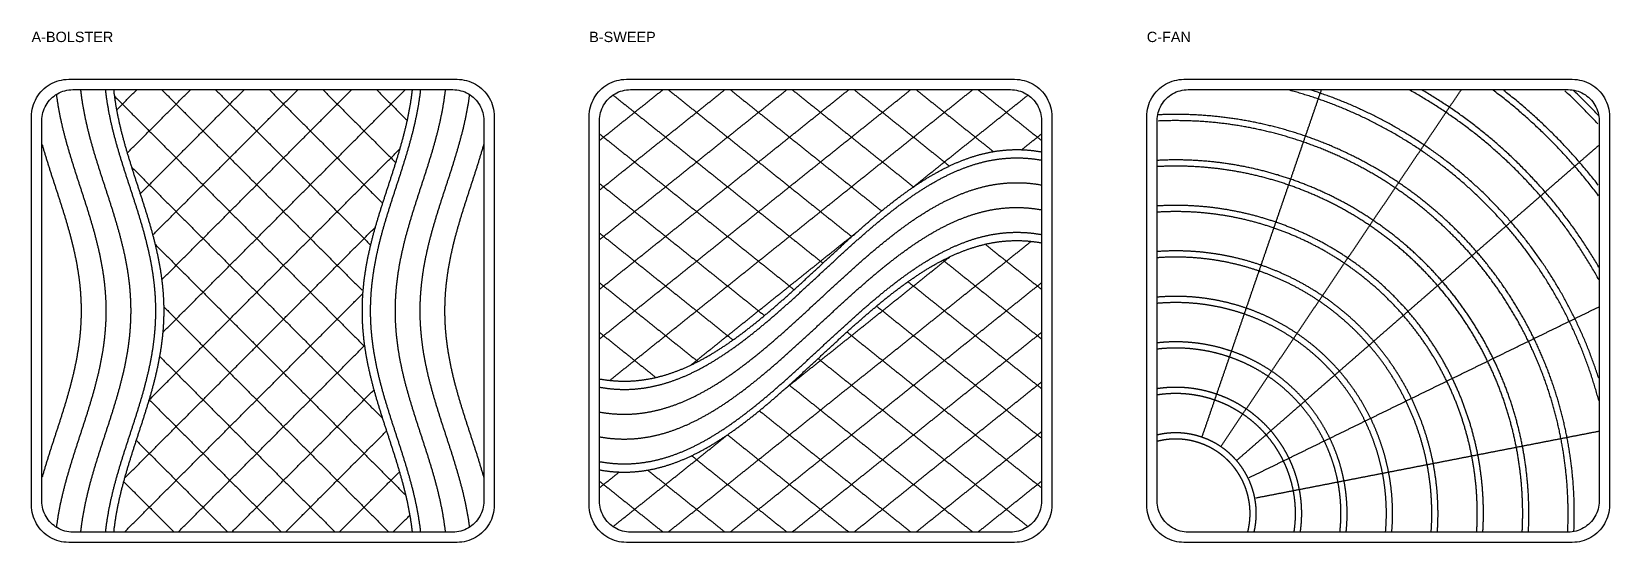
# Model space of a CAD drawing. Header units: millimetres. Extents: x 8 to 772, y 8 to 255.
import ezdxf

# ---------------------------------------------------------------- set-up
doc = ezdxf.new("R2010")
doc.units = ezdxf.units.MM
doc.layers.add('STUDY_GUIDES', color=7, linetype='Continuous')
doc.styles.get("Standard").update_dxf_attribs({"font": 'arial.ttf'})

msp = doc.modelspace()

# ---------------------------------------------------------------- texts
for s, p in [('A-BOLSTER', (8, 250)), ('B-SWEEP', (278, 250)), ('C-FAN', (548, 250))]:
    msp.add_text(s, height=5).set_placement(p)

# ---------------------------------------------------------------- linework, layer by layer
at = {"layer": 'STUDY_GUIDES'}
for points in [[(214, 232), (215.1773, 231.9615), (216.3495, 231.846), (217.5116, 231.6541), (218.6587, 231.3867), (219.7859, 231.0447), (220.8883, 230.6298), (221.9612, 230.1437), (223, 229.5885), (224.0003, 228.9665), (224.9577, 228.2804), (225.8682, 227.5331), (226.7279, 226.7279), (227.5331, 225.8682), (228.2804, 224.9577), (228.9665, 224.0003), (229.5885, 223), (230.1437, 221.9612), (230.6298, 220.8883), (231.0447, 219.7859), (231.3867, 218.6587), (231.6541, 217.5116), (231.846, 216.3495), (231.9615, 215.1773), (232, 214), (232, 26), (231.9615, 24.8227), (231.846, 23.6505), (231.6541, 22.4884), (231.3867, 21.3413), (231.0447, 20.2141), (230.6298, 19.1117), (230.1437, 18.0388), (229.5885, 17), (228.9665, 15.9997), (228.2804, 15.0423), (227.5331, 14.1318), (226.7279, 13.2721), (225.8682, 12.4669), (224.9577, 11.7196), (224.0003, 11.0335), (223, 10.4115), (221.9612, 9.8563), (220.8883, 9.3702), (219.7859, 8.9553), (218.6587, 8.6133), (217.5116, 8.3459), (216.3495, 8.154), (215.1773, 8.0385), (214, 8), (26, 8), (24.8227, 8.0385), (23.6505, 8.154), (22.4884, 8.3459), (21.3413, 8.6133), (20.2141, 8.9553), (19.1117, 9.3702), (18.0388, 9.8563), (17, 10.4115), (15.9997, 11.0335), (15.0423, 11.7196), (14.1318, 12.4669), (13.2721, 13.2721), (12.4669, 14.1318), (11.7196, 15.0423), (11.0335, 15.9997), (10.4115, 17), (9.8563, 18.0388), (9.3702, 19.1117), (8.9553, 20.2141), (8.6133, 21.3413), (8.3459, 22.4884), (8.154, 23.6505), (8.0385, 24.8227), (8, 26), (8, 214), (8.0385, 215.1773), (8.154, 216.3495), (8.3459, 217.5116), (8.6133, 218.6587), (8.9553, 219.7859), (9.3702, 220.8883), (9.8563, 221.9612), (10.4115, 223), (11.0335, 224.0003), (11.7196, 224.9577), (12.4669, 225.8682), (13.2721, 226.7279), (14.1318, 227.5331), (15.0423, 228.2804), (15.9997, 228.9665), (17, 229.5885), (18.0388, 230.1437), (19.1117, 230.6298), (20.2141, 231.0447), (21.3413, 231.3867), (22.4884, 231.6541), (23.6505, 231.846), (24.8227, 231.9615), (26, 232)], [(484, 232), (485.1773, 231.9615), (486.3495, 231.846), (487.5116, 231.6541), (488.6587, 231.3867), (489.7859, 231.0447), (490.8883, 230.6298), (491.9612, 230.1437), (493, 229.5885), (494.0003, 228.9665), (494.9577, 228.2804), (495.8682, 227.5331), (496.7279, 226.7279), (497.5331, 225.8682), (498.2804, 224.9577), (498.9665, 224.0003), (499.5885, 223), (500.1437, 221.9612), (500.6298, 220.8883), (501.0447, 219.7859), (501.3867, 218.6587), (501.6541, 217.5116), (501.846, 216.3495), (501.9615, 215.1773), (502, 214), (502, 26), (501.9615, 24.8227), (501.846, 23.6505), (501.6541, 22.4884), (501.3867, 21.3413), (501.0447, 20.2141), (500.6298, 19.1117), (500.1437, 18.0388), (499.5885, 17), (498.9665, 15.9997), (498.2804, 15.0423), (497.5331, 14.1318), (496.7279, 13.2721), (495.8682, 12.4669), (494.9577, 11.7196), (494.0003, 11.0335), (493, 10.4115), (491.9612, 9.8563), (490.8883, 9.3702), (489.7859, 8.9553), (488.6587, 8.6133), (487.5116, 8.3459), (486.3495, 8.154), (485.1773, 8.0385), (484, 8), (296, 8), (294.8227, 8.0385), (293.6505, 8.154), (292.4884, 8.3459), (291.3413, 8.6133), (290.2141, 8.9553), (289.1117, 9.3702), (288.0388, 9.8563), (287, 10.4115), (285.9997, 11.0335), (285.0423, 11.7196), (284.1318, 12.4669), (283.2721, 13.2721), (282.4669, 14.1318), (281.7196, 15.0423), (281.0335, 15.9997), (280.4115, 17), (279.8563, 18.0388), (279.3702, 19.1117), (278.9553, 20.2141), (278.6133, 21.3413), (278.3459, 22.4884), (278.154, 23.6505), (278.0385, 24.8227), (278, 26), (278, 214), (278.0385, 215.1773), (278.154, 216.3495), (278.3459, 217.5116), (278.6133, 218.6587), (278.9553, 219.7859), (279.3702, 220.8883), (279.8563, 221.9612), (280.4115, 223), (281.0335, 224.0003), (281.7196, 224.9577), (282.4669, 225.8682), (283.2721, 226.7279), (284.1318, 227.5331), (285.0423, 228.2804), (285.9997, 228.9665), (287, 229.5885), (288.0388, 230.1437), (289.1117, 230.6298), (290.2141, 231.0447), (291.3413, 231.3867), (292.4884, 231.6541), (293.6505, 231.846), (294.8227, 231.9615), (296, 232)], [(754, 232), (755.1773, 231.9615), (756.3495, 231.846), (757.5116, 231.6541), (758.6587, 231.3867), (759.7859, 231.0447), (760.8883, 230.6298), (761.9612, 230.1437), (763, 229.5885), (764.0003, 228.9665), (764.9577, 228.2804), (765.8682, 227.5331), (766.7279, 226.7279), (767.5331, 225.8682), (768.2804, 224.9577), (768.9665, 224.0003), (769.5885, 223), (770.1437, 221.9612), (770.6298, 220.8883), (771.0447, 219.7859), (771.3867, 218.6587), (771.6541, 217.5116), (771.846, 216.3495), (771.9615, 215.1773), (772, 214), (772, 26), (771.9615, 24.8227), (771.846, 23.6505), (771.6541, 22.4884), (771.3867, 21.3413), (771.0447, 20.2141), (770.6298, 19.1117), (770.1437, 18.0388), (769.5885, 17), (768.9665, 15.9997), (768.2804, 15.0423), (767.5331, 14.1318), (766.7279, 13.2721), (765.8682, 12.4669), (764.9577, 11.7196), (764.0003, 11.0335), (763, 10.4115), (761.9612, 9.8563), (760.8883, 9.3702), (759.7859, 8.9553), (758.6587, 8.6133), (757.5116, 8.3459), (756.3495, 8.154), (755.1773, 8.0385), (754, 8), (566, 8), (564.8227, 8.0385), (563.6505, 8.154), (562.4884, 8.3459), (561.3413, 8.6133), (560.2141, 8.9553), (559.1117, 9.3702), (558.0388, 9.8563), (557, 10.4115), (555.9997, 11.0335), (555.0423, 11.7196), (554.1318, 12.4669), (553.2721, 13.2721), (552.4669, 14.1318), (551.7196, 15.0423), (551.0335, 15.9997), (550.4115, 17), (549.8563, 18.0388), (549.3702, 19.1117), (548.9553, 20.2141), (548.6133, 21.3413), (548.3459, 22.4884), (548.154, 23.6505), (548.0385, 24.8227), (548, 26), (548, 214), (548.0385, 215.1773), (548.154, 216.3495), (548.3459, 217.5116), (548.6133, 218.6587), (548.9553, 219.7859), (549.3702, 220.8883), (549.8563, 221.9612), (550.4115, 223), (551.0335, 224.0003), (551.7196, 224.9577), (552.4669, 225.8682), (553.2721, 226.7279), (554.1318, 227.5331), (555.0423, 228.2804), (555.9997, 228.9665), (557, 229.5885), (558.0388, 230.1437), (559.1117, 230.6298), (560.2141, 231.0447), (561.3413, 231.3867), (562.4884, 231.6541), (563.6505, 231.846), (564.8227, 231.9615), (566, 232)], [(212, 227), (212.981, 226.9679), (213.9579, 226.8717), (214.9264, 226.7118), (215.8823, 226.4889), (216.8216, 226.204), (217.7403, 225.8582), (218.6343, 225.4531), (219.5, 224.9904), (220.3336, 224.472), (221.1314, 223.9003), (221.8902, 223.2776), (222.6066, 222.6066), (223.2776, 221.8902), (223.9003, 221.1314), (224.472, 220.3336), (224.9904, 219.5), (225.4531, 218.6343), (225.8582, 217.7403), (226.204, 216.8216), (226.4889, 215.8823), (226.7118, 214.9264), (226.8717, 213.9579), (226.9679, 212.981), (227, 212), (227, 28), (226.9679, 27.019), (226.8717, 26.0421), (226.7118, 25.0736), (226.4889, 24.1177), (226.204, 23.1784), (225.8582, 22.2597), (225.4531, 21.3657), (224.9904, 20.5), (224.472, 19.6664), (223.9003, 18.8686), (223.2776, 18.1098), (222.6066, 17.3934), (221.8902, 16.7224), (221.1314, 16.0997), (220.3336, 15.528), (219.5, 15.0096), (218.6343, 14.5469), (217.7403, 14.1418), (216.8216, 13.796), (215.8823, 13.5111), (214.9264, 13.2882), (213.9579, 13.1283), (212.981, 13.0321), (212, 13), (28, 13), (27.019, 13.0321), (26.0421, 13.1283), (25.0736, 13.2882), (24.1177, 13.5111), (23.1784, 13.796), (22.2597, 14.1418), (21.3657, 14.5469), (20.5, 15.0096), (19.6664, 15.528), (18.8686, 16.0997), (18.1098, 16.7224), (17.3934, 17.3934), (16.7224, 18.1098), (16.0997, 18.8686), (15.528, 19.6664), (15.0096, 20.5), (14.5469, 21.3657), (14.1418, 22.2597), (13.796, 23.1784), (13.5111, 24.1177), (13.2882, 25.0736), (13.1283, 26.0421), (13.0321, 27.019), (13, 28), (13, 212), (13.0321, 212.981), (13.1283, 213.9579), (13.2882, 214.9264), (13.5111, 215.8823), (13.796, 216.8216), (14.1418, 217.7403), (14.5469, 218.6343), (15.0096, 219.5), (15.528, 220.3336), (16.0997, 221.1314), (16.7224, 221.8902), (17.3934, 222.6066), (18.1098, 223.2776), (18.8686, 223.9003), (19.6664, 224.472), (20.5, 224.9904), (21.3657, 225.4531), (22.2597, 225.8582), (23.1784, 226.204), (24.1177, 226.4889), (25.0736, 226.7118), (26.0421, 226.8717), (27.019, 226.9679), (28, 227)], [(482, 227), (482.981, 226.9679), (483.9579, 226.8717), (484.9264, 226.7118), (485.8823, 226.4889), (486.8216, 226.204), (487.7403, 225.8582), (488.6343, 225.4531), (489.5, 224.9904), (490.3336, 224.472), (491.1314, 223.9003), (491.8902, 223.2776), (492.6066, 222.6066), (493.2776, 221.8902), (493.9003, 221.1314), (494.472, 220.3336), (494.9904, 219.5), (495.4531, 218.6343), (495.8582, 217.7403), (496.204, 216.8216), (496.4889, 215.8823), (496.7118, 214.9264), (496.8717, 213.9579), (496.9679, 212.981), (497, 212), (497, 28), (496.9679, 27.019), (496.8717, 26.0421), (496.7118, 25.0736), (496.4889, 24.1177), (496.204, 23.1784), (495.8582, 22.2597), (495.4531, 21.3657), (494.9904, 20.5), (494.472, 19.6664), (493.9003, 18.8686), (493.2776, 18.1098), (492.6066, 17.3934), (491.8902, 16.7224), (491.1314, 16.0997), (490.3336, 15.528), (489.5, 15.0096), (488.6343, 14.5469), (487.7403, 14.1418), (486.8216, 13.796), (485.8823, 13.5111), (484.9264, 13.2882), (483.9579, 13.1283), (482.981, 13.0321), (482, 13), (298, 13), (297.019, 13.0321), (296.0421, 13.1283), (295.0736, 13.2882), (294.1177, 13.5111), (293.1784, 13.796), (292.2597, 14.1418), (291.3657, 14.5469), (290.5, 15.0096), (289.6664, 15.528), (288.8686, 16.0997), (288.1098, 16.7224), (287.3934, 17.3934), (286.7224, 18.1098), (286.0997, 18.8686), (285.528, 19.6664), (285.0096, 20.5), (284.5469, 21.3657), (284.1418, 22.2597), (283.796, 23.1784), (283.5111, 24.1177), (283.2882, 25.0736), (283.1283, 26.0421), (283.0321, 27.019), (283, 28), (283, 212), (283.0321, 212.981), (283.1283, 213.9579), (283.2882, 214.9264), (283.5111, 215.8823), (283.796, 216.8216), (284.1418, 217.7403), (284.5469, 218.6343), (285.0096, 219.5), (285.528, 220.3336), (286.0997, 221.1314), (286.7224, 221.8902), (287.3934, 222.6066), (288.1098, 223.2776), (288.8686, 223.9003), (289.6664, 224.472), (290.5, 224.9904), (291.3657, 225.4531), (292.2597, 225.8582), (293.1784, 226.204), (294.1177, 226.4889), (295.0736, 226.7118), (296.0421, 226.8717), (297.019, 226.9679), (298, 227)], [(752, 227), (752.981, 226.9679), (753.9579, 226.8717), (754.9264, 226.7118), (755.8823, 226.4889), (756.8216, 226.204), (757.7403, 225.8582), (758.6343, 225.4531), (759.5, 224.9904), (760.3336, 224.472), (761.1314, 223.9003), (761.8902, 223.2776), (762.6066, 222.6066), (763.2776, 221.8902), (763.9003, 221.1314), (764.472, 220.3336), (764.9904, 219.5), (765.4531, 218.6343), (765.8582, 217.7403), (766.204, 216.8216), (766.4889, 215.8823), (766.7118, 214.9264), (766.8717, 213.9579), (766.9679, 212.981), (767, 212), (767, 28), (766.9679, 27.019), (766.8717, 26.0421), (766.7118, 25.0736), (766.4889, 24.1177), (766.204, 23.1784), (765.8582, 22.2597), (765.4531, 21.3657), (764.9904, 20.5), (764.472, 19.6664), (763.9003, 18.8686), (763.2776, 18.1098), (762.6066, 17.3934), (761.8902, 16.7224), (761.1314, 16.0997), (760.3336, 15.528), (759.5, 15.0096), (758.6343, 14.5469), (757.7403, 14.1418), (756.8216, 13.796), (755.8823, 13.5111), (754.9264, 13.2882), (753.9579, 13.1283), (752.981, 13.0321), (752, 13), (568, 13), (567.019, 13.0321), (566.0421, 13.1283), (565.0736, 13.2882), (564.1177, 13.5111), (563.1784, 13.796), (562.2597, 14.1418), (561.3657, 14.5469), (560.5, 15.0096), (559.6664, 15.528), (558.8686, 16.0997), (558.1098, 16.7224), (557.3934, 17.3934), (556.7224, 18.1098), (556.0997, 18.8686), (555.528, 19.6664), (555.0096, 20.5), (554.5469, 21.3657), (554.1418, 22.2597), (553.796, 23.1784), (553.5111, 24.1177), (553.2882, 25.0736), (553.1283, 26.0421), (553.0321, 27.019), (553, 28), (553, 212), (553.0321, 212.981), (553.1283, 213.9579), (553.2882, 214.9264), (553.5111, 215.8823), (553.796, 216.8216), (554.1418, 217.7403), (554.5469, 218.6343), (555.0096, 219.5), (555.528, 220.3336), (556.0997, 221.1314), (556.7224, 221.8902), (557.3934, 222.6066), (558.1098, 223.2776), (558.8686, 223.9003), (559.6664, 224.472), (560.5, 224.9904), (561.3657, 225.4531), (562.2597, 225.8582), (563.1784, 226.204), (564.1177, 226.4889), (565.0736, 226.7118), (566.0421, 226.8717), (567.019, 226.9679), (568, 227)]]:
    msp.add_lwpolyline(points, close=True, dxfattribs=at)
for points in [[(20.0239, 224.432), (20.0801, 224.004), (20.1378, 223.576), (20.1969, 223.148), (20.2574, 222.72), (20.3194, 222.292), (20.3827, 221.864), (20.4474, 221.436), (20.5135, 221.008), (20.581, 220.58), (20.6499, 220.152), (20.7201, 219.724), (20.7917, 219.296), (20.8646, 218.868), (20.9389, 218.44), (21.0145, 218.012), (21.0914, 217.584), (21.1696, 217.156), (21.2491, 216.728), (21.3299, 216.3), (21.412, 215.872), (21.4953, 215.444), (21.5799, 215.016), (21.6657, 214.588), (21.7528, 214.16), (21.8411, 213.732), (21.9306, 213.304), (22.0213, 212.876), (22.1132, 212.448), (22.2063, 212.02), (22.3006, 211.592), (22.396, 211.164), (22.4925, 210.736), (22.5902, 210.308), (22.689, 209.88), (22.7889, 209.452), (22.8899, 209.024), (22.9919, 208.596), (23.0951, 208.168), (23.1993, 207.74), (23.3045, 207.312), (23.4108, 206.884), (23.5181, 206.456), (23.6264, 206.028), (23.7357, 205.6), (23.8459, 205.172), (23.9571, 204.744), (24.0693, 204.316), (24.1824, 203.888), (24.2964, 203.46), (24.4113, 203.032), (24.5271, 202.604), (24.6438, 202.176), (24.7613, 201.748), (24.8797, 201.32), (24.9989, 200.892), (25.119, 200.464), (25.2398, 200.036), (25.3614, 199.608), (25.4838, 199.18), (25.607, 198.752), (25.7309, 198.324), (25.8555, 197.896), (25.9808, 197.468), (26.1068, 197.04), (26.2335, 196.612), (26.3608, 196.184), (26.4888, 195.756), (26.6175, 195.328), (26.7467, 194.9), (26.8765, 194.472), (27.007, 194.044), (27.1379, 193.616), (27.2695, 193.188), (27.4015, 192.76), (27.5341, 192.332), (27.6672, 191.904), (27.8007, 191.476), (27.9347, 191.048), (28.0692, 190.62), (28.2041, 190.192), (28.3394, 189.764), (28.4751, 189.336), (28.6112, 188.908), (28.7477, 188.48), (28.8845, 188.052), (29.0216, 187.624), (29.159, 187.196), (29.2967, 186.768), (29.4348, 186.34), (29.573, 185.912), (29.7115, 185.484), (29.8503, 185.056), (29.9892, 184.628), (30.1283, 184.2), (30.2676, 183.772), (30.4071, 183.344), (30.5467, 182.916), (30.6864, 182.488), (30.8262, 182.06), (30.9661, 181.632), (31.1061, 181.204), (31.2461, 180.776), (31.3861, 180.348), (31.5262, 179.92), (31.6662, 179.492), (31.8063, 179.064), (31.9463, 178.636), (32.0862, 178.208), (32.2261, 177.78), (32.3659, 177.352), (32.5055, 176.924), (32.6451, 176.496), (32.7845, 176.068), (32.9237, 175.64), (33.0628, 175.212), (33.2016, 174.784), (33.3403, 174.356), (33.4787, 173.928), (33.6169, 173.5), (33.7548, 173.072), (33.8924, 172.644), (34.0297, 172.216), (34.1667, 171.788), (34.3034, 171.36), (34.4397, 170.932), (34.5756, 170.504), (34.7112, 170.076), (34.8464, 169.648), (34.9811, 169.22), (35.1154, 168.792), (35.2493, 168.364), (35.3826, 167.936), (35.5155, 167.508), (35.6479, 167.08), (35.7798, 166.652), (35.9111, 166.224), (36.0419, 165.796), (36.1721, 165.368), (36.3017, 164.94), (36.4307, 164.512), (36.5591, 164.084), (36.6868, 163.656), (36.8139, 163.228), (36.9404, 162.8), (37.0661, 162.372), (37.1912, 161.944), (37.3155, 161.516), (37.4392, 161.088), (37.562, 160.66), (37.6841, 160.232), (37.8055, 159.804), (37.926, 159.376), (38.0457, 158.948), (38.1646, 158.52), (38.2827, 158.092), (38.3999, 157.664), (38.5163, 157.236), (38.6318, 156.808), (38.7463, 156.38), (38.86, 155.952), (38.9728, 155.524), (39.0846, 155.096), (39.1954, 154.668), (39.3053, 154.24), (39.4142, 153.812), (39.5221, 153.384), (39.629, 152.956), (39.7349, 152.528), (39.8398, 152.1), (39.9436, 151.672), (40.0463, 151.244), (40.148, 150.816), (40.2486, 150.388), (40.3481, 149.96), (40.4465, 149.532), (40.5437, 149.104), (40.6398, 148.676), (40.7348, 148.248), (40.8286, 147.82), (40.9213, 147.392), (41.0127, 146.964), (41.103, 146.536), (41.192, 146.108), (41.2799, 145.68), (41.3665, 145.252), (41.4519, 144.824), (41.536, 144.396), (41.6189, 143.968), (41.7005, 143.54), (41.7808, 143.112), (41.8598, 142.684), (41.9375, 142.256), (42.0139, 141.828), (42.089, 141.4), (42.1628, 140.972), (42.2352, 140.544), (42.3063, 140.116), (42.376, 139.688), (42.4444, 139.26), (42.5113, 138.832), (42.5769, 138.404), (42.6411, 137.976), (42.704, 137.548), (42.7654, 137.12), (42.8253, 136.692), (42.8839, 136.264), (42.941, 135.836), (42.9967, 135.408), (43.051, 134.98), (43.1038, 134.552), (43.1552, 134.124), (43.205, 133.696), (43.2535, 133.268), (43.3004, 132.84), (43.3459, 132.412), (43.3898, 131.984), (43.4323, 131.556), (43.4733, 131.128), (43.5128, 130.7), (43.5507, 130.272), (43.5872, 129.844), (43.6221, 129.416), (43.6555, 128.988), (43.6874, 128.56), (43.7178, 128.132), (43.7466, 127.704), (43.7739, 127.276), (43.7997, 126.848), (43.8239, 126.42), (43.8465, 125.992), (43.8676, 125.564), (43.8872, 125.136), (43.9052, 124.708), (43.9216, 124.28), (43.9365, 123.852), (43.9498, 123.424), (43.9616, 122.996), (43.9718, 122.568), (43.9804, 122.14), (43.9874, 121.712), (43.9929, 121.284), (43.9969, 120.856), (43.9992, 120.428), (44, 120), (43.9992, 119.572), (43.9969, 119.144), (43.9929, 118.716), (43.9874, 118.288), (43.9804, 117.86), (43.9718, 117.432), (43.9616, 117.004), (43.9498, 116.576), (43.9365, 116.148), (43.9216, 115.72), (43.9052, 115.292), (43.8872, 114.864), (43.8676, 114.436), (43.8465, 114.008), (43.8239, 113.58), (43.7997, 113.152), (43.7739, 112.724), (43.7466, 112.296), (43.7178, 111.868), (43.6874, 111.44), (43.6555, 111.012), (43.6221, 110.584), (43.5872, 110.156), (43.5507, 109.728), (43.5128, 109.3), (43.4733, 108.872), (43.4323, 108.444), (43.3898, 108.016), (43.3459, 107.588), (43.3004, 107.16), (43.2535, 106.732), (43.205, 106.304), (43.1552, 105.876), (43.1038, 105.448), (43.051, 105.02), (42.9967, 104.592), (42.941, 104.164), (42.8839, 103.736), (42.8253, 103.308), (42.7654, 102.88), (42.704, 102.452), (42.6411, 102.024), (42.5769, 101.596), (42.5113, 101.168), (42.4444, 100.74), (42.376, 100.312), (42.3063, 99.884), (42.2352, 99.456), (42.1628, 99.028), (42.089, 98.6), (42.0139, 98.172), (41.9375, 97.744), (41.8598, 97.316), (41.7808, 96.888), (41.7005, 96.46), (41.6189, 96.032), (41.536, 95.604), (41.4519, 95.176), (41.3665, 94.748), (41.2799, 94.32), (41.192, 93.892), (41.103, 93.464), (41.0127, 93.036), (40.9213, 92.608), (40.8286, 92.18), (40.7348, 91.752), (40.6398, 91.324), (40.5437, 90.896), (40.4465, 90.468), (40.3481, 90.04), (40.2486, 89.612), (40.148, 89.184), (40.0463, 88.756), (39.9436, 88.328), (39.8398, 87.9), (39.7349, 87.472), (39.629, 87.044), (39.5221, 86.616), (39.4142, 86.188), (39.3053, 85.76), (39.1954, 85.332), (39.0846, 84.904), (38.9728, 84.476), (38.86, 84.048), (38.7463, 83.62), (38.6318, 83.192), (38.5163, 82.764), (38.3999, 82.336), (38.2827, 81.908), (38.1646, 81.48), (38.0457, 81.052), (37.926, 80.624), (37.8055, 80.196), (37.6841, 79.768), (37.562, 79.34), (37.4392, 78.912), (37.3155, 78.484), (37.1912, 78.056), (37.0661, 77.628), (36.9404, 77.2), (36.8139, 76.772), (36.6868, 76.344), (36.5591, 75.916), (36.4307, 75.488), (36.3017, 75.06), (36.1721, 74.632), (36.0419, 74.204), (35.9111, 73.776), (35.7798, 73.348), (35.6479, 72.92), (35.5155, 72.492), (35.3826, 72.064), (35.2493, 71.636), (35.1154, 71.208), (34.9811, 70.78), (34.8464, 70.352), (34.7112, 69.924), (34.5756, 69.496), (34.4397, 69.068), (34.3034, 68.64), (34.1667, 68.212), (34.0297, 67.784), (33.8924, 67.356), (33.7548, 66.928), (33.6169, 66.5), (33.4787, 66.072), (33.3403, 65.644), (33.2016, 65.216), (33.0628, 64.788), (32.9237, 64.36), (32.7845, 63.932), (32.6451, 63.504), (32.5055, 63.076), (32.3659, 62.648), (32.2261, 62.22), (32.0862, 61.792), (31.9463, 61.364), (31.8063, 60.936), (31.6662, 60.508), (31.5262, 60.08), (31.3861, 59.652), (31.2461, 59.224), (31.1061, 58.796), (30.9661, 58.368), (30.8262, 57.94), (30.6864, 57.512), (30.5467, 57.084), (30.4071, 56.656), (30.2676, 56.228), (30.1283, 55.8), (29.9892, 55.372), (29.8503, 54.944), (29.7115, 54.516), (29.573, 54.088), (29.4348, 53.66), (29.2967, 53.232), (29.159, 52.804), (29.0216, 52.376), (28.8845, 51.948), (28.7477, 51.52), (28.6112, 51.092), (28.4751, 50.664), (28.3394, 50.236), (28.2041, 49.808), (28.0692, 49.38), (27.9347, 48.952), (27.8007, 48.524), (27.6672, 48.096), (27.5341, 47.668), (27.4015, 47.24), (27.2695, 46.812), (27.1379, 46.384), (27.007, 45.956), (26.8765, 45.528), (26.7467, 45.1), (26.6175, 44.672), (26.4888, 44.244), (26.3608, 43.816), (26.2335, 43.388), (26.1068, 42.96), (25.9808, 42.532), (25.8555, 42.104), (25.7309, 41.676), (25.607, 41.248), (25.4838, 40.82), (25.3614, 40.392), (25.2398, 39.964), (25.119, 39.536), (24.9989, 39.108), (24.8797, 38.68), (24.7613, 38.252), (24.6438, 37.824), (24.5271, 37.396), (24.4113, 36.968), (24.2964, 36.54), (24.1824, 36.112), (24.0693, 35.684), (23.9571, 35.256), (23.8459, 34.828), (23.7357, 34.4), (23.6264, 33.972), (23.5181, 33.544), (23.4108, 33.116), (23.3045, 32.688), (23.1993, 32.26), (23.0951, 31.832), (22.9919, 31.404), (22.8899, 30.976), (22.7889, 30.548), (22.689, 30.12), (22.5902, 29.692), (22.4925, 29.264), (22.396, 28.836), (22.3006, 28.408), (22.2063, 27.98), (22.1132, 27.552), (22.0213, 27.124), (21.9306, 26.696), (21.8411, 26.268), (21.7528, 25.84), (21.6657, 25.412), (21.5799, 24.984), (21.4953, 24.556), (21.412, 24.128), (21.3299, 23.7), (21.2491, 23.272), (21.1696, 22.844), (21.0914, 22.416), (21.0145, 21.988), (20.9389, 21.56), (20.8646, 21.132), (20.7917, 20.704), (20.7201, 20.276), (20.6499, 19.848), (20.581, 19.42), (20.5135, 18.992), (20.4474, 18.564), (20.3827, 18.136), (20.3194, 17.708), (20.2574, 17.28), (20.1969, 16.852), (20.1378, 16.424), (20.0801, 15.996), (20.0239, 15.568)], [(31.717, 227), (31.7645, 226.572), (31.8134, 226.144), (31.8639, 225.716), (31.9158, 225.288), (31.9691, 224.86), (32.0239, 224.432), (32.0801, 224.004), (32.1378, 223.576), (32.1969, 223.148), (32.2574, 222.72), (32.3194, 222.292), (32.3827, 221.864), (32.4474, 221.436), (32.5135, 221.008), (32.581, 220.58), (32.6499, 220.152), (32.7201, 219.724), (32.7917, 219.296), (32.8646, 218.868), (32.9389, 218.44), (33.0145, 218.012), (33.0914, 217.584), (33.1696, 217.156), (33.2491, 216.728), (33.3299, 216.3), (33.412, 215.872), (33.4953, 215.444), (33.5799, 215.016), (33.6657, 214.588), (33.7528, 214.16), (33.8411, 213.732), (33.9306, 213.304), (34.0213, 212.876), (34.1132, 212.448), (34.2063, 212.02), (34.3006, 211.592), (34.396, 211.164), (34.4925, 210.736), (34.5902, 210.308), (34.689, 209.88), (34.7889, 209.452), (34.8899, 209.024), (34.9919, 208.596), (35.0951, 208.168), (35.1993, 207.74), (35.3045, 207.312), (35.4108, 206.884), (35.5181, 206.456), (35.6264, 206.028), (35.7357, 205.6), (35.8459, 205.172), (35.9571, 204.744), (36.0693, 204.316), (36.1824, 203.888), (36.2964, 203.46), (36.4113, 203.032), (36.5271, 202.604), (36.6438, 202.176), (36.7613, 201.748), (36.8797, 201.32), (36.9989, 200.892), (37.119, 200.464), (37.2398, 200.036), (37.3614, 199.608), (37.4838, 199.18), (37.607, 198.752), (37.7309, 198.324), (37.8555, 197.896), (37.9808, 197.468), (38.1068, 197.04), (38.2335, 196.612), (38.3608, 196.184), (38.4888, 195.756), (38.6175, 195.328), (38.7467, 194.9), (38.8765, 194.472), (39.007, 194.044), (39.1379, 193.616), (39.2695, 193.188), (39.4015, 192.76), (39.5341, 192.332), (39.6672, 191.904), (39.8007, 191.476), (39.9347, 191.048), (40.0692, 190.62), (40.2041, 190.192), (40.3394, 189.764), (40.4751, 189.336), (40.6112, 188.908), (40.7477, 188.48), (40.8845, 188.052), (41.0216, 187.624), (41.159, 187.196), (41.2967, 186.768), (41.4348, 186.34), (41.573, 185.912), (41.7115, 185.484), (41.8503, 185.056), (41.9892, 184.628), (42.1283, 184.2), (42.2676, 183.772), (42.4071, 183.344), (42.5467, 182.916), (42.6864, 182.488), (42.8262, 182.06), (42.9661, 181.632), (43.1061, 181.204), (43.2461, 180.776), (43.3861, 180.348), (43.5262, 179.92), (43.6662, 179.492), (43.8063, 179.064), (43.9463, 178.636), (44.0862, 178.208), (44.2261, 177.78), (44.3659, 177.352), (44.5055, 176.924), (44.6451, 176.496), (44.7845, 176.068), (44.9237, 175.64), (45.0628, 175.212), (45.2016, 174.784), (45.3403, 174.356), (45.4787, 173.928), (45.6169, 173.5), (45.7548, 173.072), (45.8924, 172.644), (46.0297, 172.216), (46.1667, 171.788), (46.3034, 171.36), (46.4397, 170.932), (46.5756, 170.504), (46.7112, 170.076), (46.8464, 169.648), (46.9811, 169.22), (47.1154, 168.792), (47.2493, 168.364), (47.3826, 167.936), (47.5155, 167.508), (47.6479, 167.08), (47.7798, 166.652), (47.9111, 166.224), (48.0419, 165.796), (48.1721, 165.368), (48.3017, 164.94), (48.4307, 164.512), (48.5591, 164.084), (48.6868, 163.656), (48.8139, 163.228), (48.9404, 162.8), (49.0661, 162.372), (49.1912, 161.944), (49.3155, 161.516), (49.4392, 161.088), (49.562, 160.66), (49.6841, 160.232), (49.8055, 159.804), (49.926, 159.376), (50.0457, 158.948), (50.1646, 158.52), (50.2827, 158.092), (50.3999, 157.664), (50.5163, 157.236), (50.6318, 156.808), (50.7463, 156.38), (50.86, 155.952), (50.9728, 155.524), (51.0846, 155.096), (51.1954, 154.668), (51.3053, 154.24), (51.4142, 153.812), (51.5221, 153.384), (51.629, 152.956), (51.7349, 152.528), (51.8398, 152.1), (51.9436, 151.672), (52.0463, 151.244), (52.148, 150.816), (52.2486, 150.388), (52.3481, 149.96), (52.4465, 149.532), (52.5437, 149.104), (52.6398, 148.676), (52.7348, 148.248), (52.8286, 147.82), (52.9213, 147.392), (53.0127, 146.964), (53.103, 146.536), (53.192, 146.108), (53.2799, 145.68), (53.3665, 145.252), (53.4519, 144.824), (53.536, 144.396), (53.6189, 143.968), (53.7005, 143.54), (53.7808, 143.112), (53.8598, 142.684), (53.9375, 142.256), (54.0139, 141.828), (54.089, 141.4), (54.1628, 140.972), (54.2352, 140.544), (54.3063, 140.116), (54.376, 139.688), (54.4444, 139.26), (54.5113, 138.832), (54.5769, 138.404), (54.6411, 137.976), (54.704, 137.548), (54.7654, 137.12), (54.8253, 136.692), (54.8839, 136.264), (54.941, 135.836), (54.9967, 135.408), (55.051, 134.98), (55.1038, 134.552), (55.1552, 134.124), (55.205, 133.696), (55.2535, 133.268), (55.3004, 132.84), (55.3459, 132.412), (55.3898, 131.984), (55.4323, 131.556), (55.4733, 131.128), (55.5128, 130.7), (55.5507, 130.272), (55.5872, 129.844), (55.6221, 129.416), (55.6555, 128.988), (55.6874, 128.56), (55.7178, 128.132), (55.7466, 127.704), (55.7739, 127.276), (55.7997, 126.848), (55.8239, 126.42), (55.8465, 125.992), (55.8676, 125.564), (55.8872, 125.136), (55.9052, 124.708), (55.9216, 124.28), (55.9365, 123.852), (55.9498, 123.424), (55.9616, 122.996), (55.9718, 122.568), (55.9804, 122.14), (55.9874, 121.712), (55.9929, 121.284), (55.9969, 120.856), (55.9992, 120.428), (56, 120), (55.9992, 119.572), (55.9969, 119.144), (55.9929, 118.716), (55.9874, 118.288), (55.9804, 117.86), (55.9718, 117.432), (55.9616, 117.004), (55.9498, 116.576), (55.9365, 116.148), (55.9216, 115.72), (55.9052, 115.292), (55.8872, 114.864), (55.8676, 114.436), (55.8465, 114.008), (55.8239, 113.58), (55.7997, 113.152), (55.7739, 112.724), (55.7466, 112.296), (55.7178, 111.868), (55.6874, 111.44), (55.6555, 111.012), (55.6221, 110.584), (55.5872, 110.156), (55.5507, 109.728), (55.5128, 109.3), (55.4733, 108.872), (55.4323, 108.444), (55.3898, 108.016), (55.3459, 107.588), (55.3004, 107.16), (55.2535, 106.732), (55.205, 106.304), (55.1552, 105.876), (55.1038, 105.448), (55.051, 105.02), (54.9967, 104.592), (54.941, 104.164), (54.8839, 103.736), (54.8253, 103.308), (54.7654, 102.88), (54.704, 102.452), (54.6411, 102.024), (54.5769, 101.596), (54.5113, 101.168), (54.4444, 100.74), (54.376, 100.312), (54.3063, 99.884), (54.2352, 99.456), (54.1628, 99.028), (54.089, 98.6), (54.0139, 98.172), (53.9375, 97.744), (53.8598, 97.316), (53.7808, 96.888), (53.7005, 96.46), (53.6189, 96.032), (53.536, 95.604), (53.4519, 95.176), (53.3665, 94.748), (53.2799, 94.32), (53.192, 93.892), (53.103, 93.464), (53.0127, 93.036), (52.9213, 92.608), (52.8286, 92.18), (52.7348, 91.752), (52.6398, 91.324), (52.5437, 90.896), (52.4465, 90.468), (52.3481, 90.04), (52.2486, 89.612), (52.148, 89.184), (52.0463, 88.756), (51.9436, 88.328), (51.8398, 87.9), (51.7349, 87.472), (51.629, 87.044), (51.5221, 86.616), (51.4142, 86.188), (51.3053, 85.76), (51.1954, 85.332), (51.0846, 84.904), (50.9728, 84.476), (50.86, 84.048), (50.7463, 83.62), (50.6318, 83.192), (50.5163, 82.764), (50.3999, 82.336), (50.2827, 81.908), (50.1646, 81.48), (50.0457, 81.052), (49.926, 80.624), (49.8055, 80.196), (49.6841, 79.768), (49.562, 79.34), (49.4392, 78.912), (49.3155, 78.484), (49.1912, 78.056), (49.0661, 77.628), (48.9404, 77.2), (48.8139, 76.772), (48.6868, 76.344), (48.5591, 75.916), (48.4307, 75.488), (48.3017, 75.06), (48.1721, 74.632), (48.0419, 74.204), (47.9111, 73.776), (47.7798, 73.348), (47.6479, 72.92), (47.5155, 72.492), (47.3826, 72.064), (47.2493, 71.636), (47.1154, 71.208), (46.9811, 70.78), (46.8464, 70.352), (46.7112, 69.924), (46.5756, 69.496), (46.4397, 69.068), (46.3034, 68.64), (46.1667, 68.212), (46.0297, 67.784), (45.8924, 67.356), (45.7548, 66.928), (45.6169, 66.5), (45.4787, 66.072), (45.3403, 65.644), (45.2016, 65.216), (45.0628, 64.788), (44.9237, 64.36), (44.7845, 63.932), (44.6451, 63.504), (44.5055, 63.076), (44.3659, 62.648), (44.2261, 62.22), (44.0862, 61.792), (43.9463, 61.364), (43.8063, 60.936), (43.6662, 60.508), (43.5262, 60.08), (43.3861, 59.652), (43.2461, 59.224), (43.1061, 58.796), (42.9661, 58.368), (42.8262, 57.94), (42.6864, 57.512), (42.5467, 57.084), (42.4071, 56.656), (42.2676, 56.228), (42.1283, 55.8), (41.9892, 55.372), (41.8503, 54.944), (41.7115, 54.516), (41.573, 54.088), (41.4348, 53.66), (41.2967, 53.232), (41.159, 52.804), (41.0216, 52.376), (40.8845, 51.948), (40.7477, 51.52), (40.6112, 51.092), (40.4751, 50.664), (40.3394, 50.236), (40.2041, 49.808), (40.0692, 49.38), (39.9347, 48.952), (39.8007, 48.524), (39.6672, 48.096), (39.5341, 47.668), (39.4015, 47.24), (39.2695, 46.812), (39.1379, 46.384), (39.007, 45.956), (38.8765, 45.528), (38.7467, 45.1), (38.6175, 44.672), (38.4888, 44.244), (38.3608, 43.816), (38.2335, 43.388), (38.1068, 42.96), (37.9808, 42.532), (37.8555, 42.104), (37.7309, 41.676), (37.607, 41.248), (37.4838, 40.82), (37.3614, 40.392), (37.2398, 39.964), (37.119, 39.536), (36.9989, 39.108), (36.8797, 38.68), (36.7613, 38.252), (36.6438, 37.824), (36.5271, 37.396), (36.4113, 36.968), (36.2964, 36.54), (36.1824, 36.112), (36.0693, 35.684), (35.9571, 35.256), (35.8459, 34.828), (35.7357, 34.4), (35.6264, 33.972), (35.5181, 33.544), (35.4108, 33.116), (35.3045, 32.688), (35.1993, 32.26), (35.0951, 31.832), (34.9919, 31.404), (34.8899, 30.976), (34.7889, 30.548), (34.689, 30.12), (34.5902, 29.692), (34.4925, 29.264), (34.396, 28.836), (34.3006, 28.408), (34.2063, 27.98), (34.1132, 27.552), (34.0213, 27.124), (33.9306, 26.696), (33.8411, 26.268), (33.7528, 25.84), (33.6657, 25.412), (33.5799, 24.984), (33.4953, 24.556), (33.412, 24.128), (33.3299, 23.7), (33.2491, 23.272), (33.1696, 22.844), (33.0914, 22.416), (33.0145, 21.988), (32.9389, 21.56), (32.8646, 21.132), (32.7917, 20.704), (32.7201, 20.276), (32.6499, 19.848), (32.581, 19.42), (32.5135, 18.992), (32.4474, 18.564), (32.3827, 18.136), (32.3194, 17.708), (32.2574, 17.28), (32.1969, 16.852), (32.1378, 16.424), (32.0801, 15.996), (32.0239, 15.568), (31.9691, 15.14), (31.9158, 14.712), (31.8639, 14.284), (31.8134, 13.856), (31.7645, 13.428), (31.717, 13)], [(43.717, 227), (43.7645, 226.572), (43.8134, 226.144), (43.8639, 225.716), (43.9158, 225.288), (43.9691, 224.86), (44.0239, 224.432), (44.0801, 224.004), (44.1378, 223.576), (44.1969, 223.148), (44.2574, 222.72), (44.3194, 222.292), (44.3827, 221.864), (44.4474, 221.436), (44.5135, 221.008), (44.581, 220.58), (44.6499, 220.152), (44.7201, 219.724), (44.7917, 219.296), (44.8646, 218.868), (44.9389, 218.44), (45.0145, 218.012), (45.0914, 217.584), (45.1696, 217.156), (45.2491, 216.728), (45.3299, 216.3), (45.412, 215.872), (45.4953, 215.444), (45.5799, 215.016), (45.6657, 214.588), (45.7528, 214.16), (45.8411, 213.732), (45.9306, 213.304), (46.0213, 212.876), (46.1132, 212.448), (46.2063, 212.02), (46.3006, 211.592), (46.396, 211.164), (46.4925, 210.736), (46.5902, 210.308), (46.689, 209.88), (46.7889, 209.452), (46.8899, 209.024), (46.9919, 208.596), (47.0951, 208.168), (47.1993, 207.74), (47.3045, 207.312), (47.4108, 206.884), (47.5181, 206.456), (47.6264, 206.028), (47.7357, 205.6), (47.8459, 205.172), (47.9571, 204.744), (48.0693, 204.316), (48.1824, 203.888), (48.2964, 203.46), (48.4113, 203.032), (48.5271, 202.604), (48.6438, 202.176), (48.7613, 201.748), (48.8797, 201.32), (48.9989, 200.892), (49.119, 200.464), (49.2398, 200.036), (49.3614, 199.608), (49.4838, 199.18), (49.607, 198.752), (49.7309, 198.324), (49.8555, 197.896), (49.9808, 197.468), (50.1068, 197.04), (50.2335, 196.612), (50.3608, 196.184), (50.4888, 195.756), (50.6175, 195.328), (50.7467, 194.9), (50.8765, 194.472), (51.007, 194.044), (51.1379, 193.616), (51.2695, 193.188), (51.4015, 192.76), (51.5341, 192.332), (51.6672, 191.904), (51.8007, 191.476), (51.9347, 191.048), (52.0692, 190.62), (52.2041, 190.192), (52.3394, 189.764), (52.4751, 189.336), (52.6112, 188.908), (52.7477, 188.48), (52.8845, 188.052), (53.0216, 187.624), (53.159, 187.196), (53.2967, 186.768), (53.4348, 186.34), (53.573, 185.912), (53.7115, 185.484), (53.8503, 185.056), (53.9892, 184.628), (54.1283, 184.2), (54.2676, 183.772), (54.4071, 183.344), (54.5467, 182.916), (54.6864, 182.488), (54.8262, 182.06), (54.9661, 181.632), (55.1061, 181.204), (55.2461, 180.776), (55.3861, 180.348), (55.5262, 179.92), (55.6662, 179.492), (55.8063, 179.064), (55.9463, 178.636), (56.0862, 178.208), (56.2261, 177.78), (56.3659, 177.352), (56.5055, 176.924), (56.6451, 176.496), (56.7845, 176.068), (56.9237, 175.64), (57.0628, 175.212), (57.2016, 174.784), (57.3403, 174.356), (57.4787, 173.928), (57.6169, 173.5), (57.7548, 173.072), (57.8924, 172.644), (58.0297, 172.216), (58.1667, 171.788), (58.3034, 171.36), (58.4397, 170.932), (58.5756, 170.504), (58.7112, 170.076), (58.8464, 169.648), (58.9811, 169.22), (59.1154, 168.792), (59.2493, 168.364), (59.3826, 167.936), (59.5155, 167.508), (59.6479, 167.08), (59.7798, 166.652), (59.9111, 166.224), (60.0419, 165.796), (60.1721, 165.368), (60.3017, 164.94), (60.4307, 164.512), (60.5591, 164.084), (60.6868, 163.656), (60.8139, 163.228), (60.9404, 162.8), (61.0661, 162.372), (61.1912, 161.944), (61.3155, 161.516), (61.4392, 161.088), (61.562, 160.66), (61.6841, 160.232), (61.8055, 159.804), (61.926, 159.376), (62.0457, 158.948), (62.1646, 158.52), (62.2827, 158.092), (62.3999, 157.664), (62.5163, 157.236), (62.6318, 156.808), (62.7463, 156.38), (62.86, 155.952), (62.9728, 155.524), (63.0846, 155.096), (63.1954, 154.668), (63.3053, 154.24), (63.4142, 153.812), (63.5221, 153.384), (63.629, 152.956), (63.7349, 152.528), (63.8398, 152.1), (63.9436, 151.672), (64.0463, 151.244), (64.148, 150.816), (64.2486, 150.388), (64.3481, 149.96), (64.4465, 149.532), (64.5437, 149.104), (64.6398, 148.676), (64.7348, 148.248), (64.8286, 147.82), (64.9213, 147.392), (65.0127, 146.964), (65.103, 146.536), (65.192, 146.108), (65.2799, 145.68), (65.3665, 145.252), (65.4519, 144.824), (65.536, 144.396), (65.6189, 143.968), (65.7005, 143.54), (65.7808, 143.112), (65.8598, 142.684), (65.9375, 142.256), (66.0139, 141.828), (66.089, 141.4), (66.1628, 140.972), (66.2352, 140.544), (66.3063, 140.116), (66.376, 139.688), (66.4444, 139.26), (66.5113, 138.832), (66.5769, 138.404), (66.6411, 137.976), (66.704, 137.548), (66.7654, 137.12), (66.8253, 136.692), (66.8839, 136.264), (66.941, 135.836), (66.9967, 135.408), (67.051, 134.98), (67.1038, 134.552), (67.1552, 134.124), (67.205, 133.696), (67.2535, 133.268), (67.3004, 132.84), (67.3459, 132.412), (67.3898, 131.984), (67.4323, 131.556), (67.4733, 131.128), (67.5128, 130.7), (67.5507, 130.272), (67.5872, 129.844), (67.6221, 129.416), (67.6555, 128.988), (67.6874, 128.56), (67.7178, 128.132), (67.7466, 127.704), (67.7739, 127.276), (67.7997, 126.848), (67.8239, 126.42), (67.8465, 125.992), (67.8676, 125.564), (67.8872, 125.136), (67.9052, 124.708), (67.9216, 124.28), (67.9365, 123.852), (67.9498, 123.424), (67.9616, 122.996), (67.9718, 122.568), (67.9804, 122.14), (67.9874, 121.712), (67.9929, 121.284), (67.9969, 120.856), (67.9992, 120.428), (68, 120), (67.9992, 119.572), (67.9969, 119.144), (67.9929, 118.716), (67.9874, 118.288), (67.9804, 117.86), (67.9718, 117.432), (67.9616, 117.004), (67.9498, 116.576), (67.9365, 116.148), (67.9216, 115.72), (67.9052, 115.292), (67.8872, 114.864), (67.8676, 114.436), (67.8465, 114.008), (67.8239, 113.58), (67.7997, 113.152), (67.7739, 112.724), (67.7466, 112.296), (67.7178, 111.868), (67.6874, 111.44), (67.6555, 111.012), (67.6221, 110.584), (67.5872, 110.156), (67.5507, 109.728), (67.5128, 109.3), (67.4733, 108.872), (67.4323, 108.444), (67.3898, 108.016), (67.3459, 107.588), (67.3004, 107.16), (67.2535, 106.732), (67.205, 106.304), (67.1552, 105.876), (67.1038, 105.448), (67.051, 105.02), (66.9967, 104.592), (66.941, 104.164), (66.8839, 103.736), (66.8253, 103.308), (66.7654, 102.88), (66.704, 102.452), (66.6411, 102.024), (66.5769, 101.596), (66.5113, 101.168), (66.4444, 100.74), (66.376, 100.312), (66.3063, 99.884), (66.2352, 99.456), (66.1628, 99.028), (66.089, 98.6), (66.0139, 98.172), (65.9375, 97.744), (65.8598, 97.316), (65.7808, 96.888), (65.7005, 96.46), (65.6189, 96.032), (65.536, 95.604), (65.4519, 95.176), (65.3665, 94.748), (65.2799, 94.32), (65.192, 93.892), (65.103, 93.464), (65.0127, 93.036), (64.9213, 92.608), (64.8286, 92.18), (64.7348, 91.752), (64.6398, 91.324), (64.5437, 90.896), (64.4465, 90.468), (64.3481, 90.04), (64.2486, 89.612), (64.148, 89.184), (64.0463, 88.756), (63.9436, 88.328), (63.8398, 87.9), (63.7349, 87.472), (63.629, 87.044), (63.5221, 86.616), (63.4142, 86.188), (63.3053, 85.76), (63.1954, 85.332), (63.0846, 84.904), (62.9728, 84.476), (62.86, 84.048), (62.7463, 83.62), (62.6318, 83.192), (62.5163, 82.764), (62.3999, 82.336), (62.2827, 81.908), (62.1646, 81.48), (62.0457, 81.052), (61.926, 80.624), (61.8055, 80.196), (61.6841, 79.768), (61.562, 79.34), (61.4392, 78.912), (61.3155, 78.484), (61.1912, 78.056), (61.0661, 77.628), (60.9404, 77.2), (60.8139, 76.772), (60.6868, 76.344), (60.5591, 75.916), (60.4307, 75.488), (60.3017, 75.06), (60.1721, 74.632), (60.0419, 74.204), (59.9111, 73.776), (59.7798, 73.348), (59.6479, 72.92), (59.5155, 72.492), (59.3826, 72.064), (59.2493, 71.636), (59.1154, 71.208), (58.9811, 70.78), (58.8464, 70.352), (58.7112, 69.924), (58.5756, 69.496), (58.4397, 69.068), (58.3034, 68.64), (58.1667, 68.212), (58.0297, 67.784), (57.8924, 67.356), (57.7548, 66.928), (57.6169, 66.5), (57.4787, 66.072), (57.3403, 65.644), (57.2016, 65.216), (57.0628, 64.788), (56.9237, 64.36), (56.7845, 63.932), (56.6451, 63.504), (56.5055, 63.076), (56.3659, 62.648), (56.2261, 62.22), (56.0862, 61.792), (55.9463, 61.364), (55.8063, 60.936), (55.6662, 60.508), (55.5262, 60.08), (55.3861, 59.652), (55.2461, 59.224), (55.1061, 58.796), (54.9661, 58.368), (54.8262, 57.94), (54.6864, 57.512), (54.5467, 57.084), (54.4071, 56.656), (54.2676, 56.228), (54.1283, 55.8), (53.9892, 55.372), (53.8503, 54.944), (53.7115, 54.516), (53.573, 54.088), (53.4348, 53.66), (53.2967, 53.232), (53.159, 52.804), (53.0216, 52.376), (52.8845, 51.948), (52.7477, 51.52), (52.6112, 51.092), (52.4751, 50.664), (52.3394, 50.236), (52.2041, 49.808), (52.0692, 49.38), (51.9347, 48.952), (51.8007, 48.524), (51.6672, 48.096), (51.5341, 47.668), (51.4015, 47.24), (51.2695, 46.812), (51.1379, 46.384), (51.007, 45.956), (50.8765, 45.528), (50.7467, 45.1), (50.6175, 44.672), (50.4888, 44.244), (50.3608, 43.816), (50.2335, 43.388), (50.1068, 42.96), (49.9808, 42.532), (49.8555, 42.104), (49.7309, 41.676), (49.607, 41.248), (49.4838, 40.82), (49.3614, 40.392), (49.2398, 39.964), (49.119, 39.536), (48.9989, 39.108), (48.8797, 38.68), (48.7613, 38.252), (48.6438, 37.824), (48.5271, 37.396), (48.4113, 36.968), (48.2964, 36.54), (48.1824, 36.112), (48.0693, 35.684), (47.9571, 35.256), (47.8459, 34.828), (47.7357, 34.4), (47.6264, 33.972), (47.5181, 33.544), (47.4108, 33.116), (47.3045, 32.688), (47.1993, 32.26), (47.0951, 31.832), (46.9919, 31.404), (46.8899, 30.976), (46.7889, 30.548), (46.689, 30.12), (46.5902, 29.692), (46.4925, 29.264), (46.396, 28.836), (46.3006, 28.408), (46.2063, 27.98), (46.1132, 27.552), (46.0213, 27.124), (45.9306, 26.696), (45.8411, 26.268), (45.7528, 25.84), (45.6657, 25.412), (45.5799, 24.984), (45.4953, 24.556), (45.412, 24.128), (45.3299, 23.7), (45.2491, 23.272), (45.1696, 22.844), (45.0914, 22.416), (45.0145, 21.988), (44.9389, 21.56), (44.8646, 21.132), (44.7917, 20.704), (44.7201, 20.276), (44.6499, 19.848), (44.581, 19.42), (44.5135, 18.992), (44.4474, 18.564), (44.3827, 18.136), (44.3194, 17.708), (44.2574, 17.28), (44.1969, 16.852), (44.1378, 16.424), (44.0801, 15.996), (44.0239, 15.568), (43.9691, 15.14), (43.9158, 14.712), (43.8639, 14.284), (43.8134, 13.856), (43.7645, 13.428), (43.717, 13)], [(47.717, 227), (47.7645, 226.572), (47.8134, 226.144), (47.8639, 225.716), (47.9158, 225.288), (47.9691, 224.86), (48.0239, 224.432), (48.0801, 224.004), (48.1378, 223.576), (48.1969, 223.148), (48.2574, 222.72), (48.3194, 222.292), (48.3827, 221.864), (48.4474, 221.436), (48.5135, 221.008), (48.581, 220.58), (48.6499, 220.152), (48.7201, 219.724), (48.7917, 219.296), (48.8646, 218.868), (48.9389, 218.44), (49.0145, 218.012), (49.0914, 217.584), (49.1696, 217.156), (49.2491, 216.728), (49.3299, 216.3), (49.412, 215.872), (49.4953, 215.444), (49.5799, 215.016), (49.6657, 214.588), (49.7528, 214.16), (49.8411, 213.732), (49.9306, 213.304), (50.0213, 212.876), (50.1132, 212.448), (50.2063, 212.02), (50.3006, 211.592), (50.396, 211.164), (50.4925, 210.736), (50.5902, 210.308), (50.689, 209.88), (50.7889, 209.452), (50.8899, 209.024), (50.9919, 208.596), (51.0951, 208.168), (51.1993, 207.74), (51.3045, 207.312), (51.4108, 206.884), (51.5181, 206.456), (51.6264, 206.028), (51.7357, 205.6), (51.8459, 205.172), (51.9571, 204.744), (52.0693, 204.316), (52.1824, 203.888), (52.2964, 203.46), (52.4113, 203.032), (52.5271, 202.604), (52.6438, 202.176), (52.7613, 201.748), (52.8797, 201.32), (52.9989, 200.892), (53.119, 200.464), (53.2398, 200.036), (53.3614, 199.608), (53.4838, 199.18), (53.607, 198.752), (53.7309, 198.324), (53.8555, 197.896), (53.9808, 197.468), (54.1068, 197.04), (54.2335, 196.612), (54.3608, 196.184), (54.4888, 195.756), (54.6175, 195.328), (54.7467, 194.9), (54.8765, 194.472), (55.007, 194.044), (55.1379, 193.616), (55.2695, 193.188), (55.4015, 192.76), (55.5341, 192.332), (55.6672, 191.904), (55.8007, 191.476), (55.9347, 191.048), (56.0692, 190.62), (56.2041, 190.192), (56.3394, 189.764), (56.4751, 189.336), (56.6112, 188.908), (56.7477, 188.48), (56.8845, 188.052), (57.0216, 187.624), (57.159, 187.196), (57.2967, 186.768), (57.4348, 186.34), (57.573, 185.912), (57.7115, 185.484), (57.8503, 185.056), (57.9892, 184.628), (58.1283, 184.2), (58.2676, 183.772), (58.4071, 183.344), (58.5467, 182.916), (58.6864, 182.488), (58.8262, 182.06), (58.9661, 181.632), (59.1061, 181.204), (59.2461, 180.776), (59.3861, 180.348), (59.5262, 179.92), (59.6662, 179.492), (59.8063, 179.064), (59.9463, 178.636), (60.0862, 178.208), (60.2261, 177.78), (60.3659, 177.352), (60.5055, 176.924), (60.6451, 176.496), (60.7845, 176.068), (60.9237, 175.64), (61.0628, 175.212), (61.2016, 174.784), (61.3403, 174.356), (61.4787, 173.928), (61.6169, 173.5), (61.7548, 173.072), (61.8924, 172.644), (62.0297, 172.216), (62.1667, 171.788), (62.3034, 171.36), (62.4397, 170.932), (62.5756, 170.504), (62.7112, 170.076), (62.8464, 169.648), (62.9811, 169.22), (63.1154, 168.792), (63.2493, 168.364), (63.3826, 167.936), (63.5155, 167.508), (63.6479, 167.08), (63.7798, 166.652), (63.9111, 166.224), (64.0419, 165.796), (64.1721, 165.368), (64.3017, 164.94), (64.4307, 164.512), (64.5591, 164.084), (64.6868, 163.656), (64.8139, 163.228), (64.9404, 162.8), (65.0661, 162.372), (65.1912, 161.944), (65.3155, 161.516), (65.4392, 161.088), (65.562, 160.66), (65.6841, 160.232), (65.8055, 159.804), (65.926, 159.376), (66.0457, 158.948), (66.1646, 158.52), (66.2827, 158.092), (66.3999, 157.664), (66.5163, 157.236), (66.6318, 156.808), (66.7463, 156.38), (66.86, 155.952), (66.9728, 155.524), (67.0846, 155.096), (67.1954, 154.668), (67.3053, 154.24), (67.4142, 153.812), (67.5221, 153.384), (67.629, 152.956), (67.7349, 152.528), (67.8398, 152.1), (67.9436, 151.672), (68.0463, 151.244), (68.148, 150.816), (68.2486, 150.388), (68.3481, 149.96), (68.4465, 149.532), (68.5437, 149.104), (68.6398, 148.676), (68.7348, 148.248), (68.8286, 147.82), (68.9213, 147.392), (69.0127, 146.964), (69.103, 146.536), (69.192, 146.108), (69.2799, 145.68), (69.3665, 145.252), (69.4519, 144.824), (69.536, 144.396), (69.6189, 143.968), (69.7005, 143.54), (69.7808, 143.112), (69.8598, 142.684), (69.9375, 142.256), (70.0139, 141.828), (70.089, 141.4), (70.1628, 140.972), (70.2352, 140.544), (70.3063, 140.116), (70.376, 139.688), (70.4444, 139.26), (70.5113, 138.832), (70.5769, 138.404), (70.6411, 137.976), (70.704, 137.548), (70.7654, 137.12), (70.8253, 136.692), (70.8839, 136.264), (70.941, 135.836), (70.9967, 135.408), (71.051, 134.98), (71.1038, 134.552), (71.1552, 134.124), (71.205, 133.696), (71.2535, 133.268), (71.3004, 132.84), (71.3459, 132.412), (71.3898, 131.984), (71.4323, 131.556), (71.4733, 131.128), (71.5128, 130.7), (71.5507, 130.272), (71.5872, 129.844), (71.6221, 129.416), (71.6555, 128.988), (71.6874, 128.56), (71.7178, 128.132), (71.7466, 127.704), (71.7739, 127.276), (71.7997, 126.848), (71.8239, 126.42), (71.8465, 125.992), (71.8676, 125.564), (71.8872, 125.136), (71.9052, 124.708), (71.9216, 124.28), (71.9365, 123.852), (71.9498, 123.424), (71.9616, 122.996), (71.9718, 122.568), (71.9804, 122.14), (71.9874, 121.712), (71.9929, 121.284), (71.9969, 120.856), (71.9992, 120.428), (72, 120), (71.9992, 119.572), (71.9969, 119.144), (71.9929, 118.716), (71.9874, 118.288), (71.9804, 117.86), (71.9718, 117.432), (71.9616, 117.004), (71.9498, 116.576), (71.9365, 116.148), (71.9216, 115.72), (71.9052, 115.292), (71.8872, 114.864), (71.8676, 114.436), (71.8465, 114.008), (71.8239, 113.58), (71.7997, 113.152), (71.7739, 112.724), (71.7466, 112.296), (71.7178, 111.868), (71.6874, 111.44), (71.6555, 111.012), (71.6221, 110.584), (71.5872, 110.156), (71.5507, 109.728), (71.5128, 109.3), (71.4733, 108.872), (71.4323, 108.444), (71.3898, 108.016), (71.3459, 107.588), (71.3004, 107.16), (71.2535, 106.732), (71.205, 106.304), (71.1552, 105.876), (71.1038, 105.448), (71.051, 105.02), (70.9967, 104.592), (70.941, 104.164), (70.8839, 103.736), (70.8253, 103.308), (70.7654, 102.88), (70.704, 102.452), (70.6411, 102.024), (70.5769, 101.596), (70.5113, 101.168), (70.4444, 100.74), (70.376, 100.312), (70.3063, 99.884), (70.2352, 99.456), (70.1628, 99.028), (70.089, 98.6), (70.0139, 98.172), (69.9375, 97.744), (69.8598, 97.316), (69.7808, 96.888), (69.7005, 96.46), (69.6189, 96.032), (69.536, 95.604), (69.4519, 95.176), (69.3665, 94.748), (69.2799, 94.32), (69.192, 93.892), (69.103, 93.464), (69.0127, 93.036), (68.9213, 92.608), (68.8286, 92.18), (68.7348, 91.752), (68.6398, 91.324), (68.5437, 90.896), (68.4465, 90.468), (68.3481, 90.04), (68.2486, 89.612), (68.148, 89.184), (68.0463, 88.756), (67.9436, 88.328), (67.8398, 87.9), (67.7349, 87.472), (67.629, 87.044), (67.5221, 86.616), (67.4142, 86.188), (67.3053, 85.76), (67.1954, 85.332), (67.0846, 84.904), (66.9728, 84.476), (66.86, 84.048), (66.7463, 83.62), (66.6318, 83.192), (66.5163, 82.764), (66.3999, 82.336), (66.2827, 81.908), (66.1646, 81.48), (66.0457, 81.052), (65.926, 80.624), (65.8055, 80.196), (65.6841, 79.768), (65.562, 79.34), (65.4392, 78.912), (65.3155, 78.484), (65.1912, 78.056), (65.0661, 77.628), (64.9404, 77.2), (64.8139, 76.772), (64.6868, 76.344), (64.5591, 75.916), (64.4307, 75.488), (64.3017, 75.06), (64.1721, 74.632), (64.0419, 74.204), (63.9111, 73.776), (63.7798, 73.348), (63.6479, 72.92), (63.5155, 72.492), (63.3826, 72.064), (63.2493, 71.636), (63.1154, 71.208), (62.9811, 70.78), (62.8464, 70.352), (62.7112, 69.924), (62.5756, 69.496), (62.4397, 69.068), (62.3034, 68.64), (62.1667, 68.212), (62.0297, 67.784), (61.8924, 67.356), (61.7548, 66.928), (61.6169, 66.5), (61.4787, 66.072), (61.3403, 65.644), (61.2016, 65.216), (61.0628, 64.788), (60.9237, 64.36), (60.7845, 63.932), (60.6451, 63.504), (60.5055, 63.076), (60.3659, 62.648), (60.2261, 62.22), (60.0862, 61.792), (59.9463, 61.364), (59.8063, 60.936), (59.6662, 60.508), (59.5262, 60.08), (59.3861, 59.652), (59.2461, 59.224), (59.1061, 58.796), (58.9661, 58.368), (58.8262, 57.94), (58.6864, 57.512), (58.5467, 57.084), (58.4071, 56.656), (58.2676, 56.228), (58.1283, 55.8), (57.9892, 55.372), (57.8503, 54.944), (57.7115, 54.516), (57.573, 54.088), (57.4348, 53.66), (57.2967, 53.232), (57.159, 52.804), (57.0216, 52.376), (56.8845, 51.948), (56.7477, 51.52), (56.6112, 51.092), (56.4751, 50.664), (56.3394, 50.236), (56.2041, 49.808), (56.0692, 49.38), (55.9347, 48.952), (55.8007, 48.524), (55.6672, 48.096), (55.5341, 47.668), (55.4015, 47.24), (55.2695, 46.812), (55.1379, 46.384), (55.007, 45.956), (54.8765, 45.528), (54.7467, 45.1), (54.6175, 44.672), (54.4888, 44.244), (54.3608, 43.816), (54.2335, 43.388), (54.1068, 42.96), (53.9808, 42.532), (53.8555, 42.104), (53.7309, 41.676), (53.607, 41.248), (53.4838, 40.82), (53.3614, 40.392), (53.2398, 39.964), (53.119, 39.536), (52.9989, 39.108), (52.8797, 38.68), (52.7613, 38.252), (52.6438, 37.824), (52.5271, 37.396), (52.4113, 36.968), (52.2964, 36.54), (52.1824, 36.112), (52.0693, 35.684), (51.9571, 35.256), (51.8459, 34.828), (51.7357, 34.4), (51.6264, 33.972), (51.5181, 33.544), (51.4108, 33.116), (51.3045, 32.688), (51.1993, 32.26), (51.0951, 31.832), (50.9919, 31.404), (50.8899, 30.976), (50.7889, 30.548), (50.689, 30.12), (50.5902, 29.692), (50.4925, 29.264), (50.396, 28.836), (50.3006, 28.408), (50.2063, 27.98), (50.1132, 27.552), (50.0213, 27.124), (49.9306, 26.696), (49.8411, 26.268), (49.7528, 25.84), (49.6657, 25.412), (49.5799, 24.984), (49.4953, 24.556), (49.412, 24.128), (49.3299, 23.7), (49.2491, 23.272), (49.1696, 22.844), (49.0914, 22.416), (49.0145, 21.988), (48.9389, 21.56), (48.8646, 21.132), (48.7917, 20.704), (48.7201, 20.276), (48.6499, 19.848), (48.581, 19.42), (48.5135, 18.992), (48.4474, 18.564), (48.3827, 18.136), (48.3194, 17.708), (48.2574, 17.28), (48.1969, 16.852), (48.1378, 16.424), (48.0801, 15.996), (48.0239, 15.568), (47.9691, 15.14), (47.9158, 14.712), (47.8639, 14.284), (47.8134, 13.856), (47.7645, 13.428), (47.717, 13)], [(48.2277, 223.7723), (48.5569, 223.4431), (48.8862, 223.1138), (49.2154, 222.7846), (49.5446, 222.4554), (49.8738, 222.1262), (50.2031, 221.7969), (50.5323, 221.4677), (50.8615, 221.1385), (51.1908, 220.8092), (51.52, 220.48), (51.8492, 220.1508), (52.1785, 219.8215), (52.5077, 219.4923), (52.8369, 219.1631), (53.1662, 218.8338), (53.4954, 218.5046), (53.8246, 218.1754), (54.1538, 217.8462), (54.4831, 217.5169), (54.8123, 217.1877), (55.1415, 216.8585), (55.4708, 216.5292), (55.8, 216.2), (56.1292, 215.8708), (56.4585, 215.5415), (56.7877, 215.2123), (57.1169, 214.8831), (57.4462, 214.5538), (57.7754, 214.2246), (58.1046, 213.8954), (58.4338, 213.5662), (58.7631, 213.2369), (59.0923, 212.9077), (59.4215, 212.5785), (59.7508, 212.2492), (60.08, 211.92), (60.4092, 211.5908), (60.7385, 211.2615), (61.0677, 210.9323), (61.3969, 210.6031), (61.7262, 210.2738), (62.0554, 209.9446), (62.3846, 209.6154), (62.7138, 209.2862), (63.0431, 208.9569), (63.3723, 208.6277), (63.7015, 208.2985), (64.0308, 207.9692), (64.36, 207.64), (64.6892, 207.3108), (65.0185, 206.9815), (65.3477, 206.6523), (65.6769, 206.3231), (66.0062, 205.9938), (66.3354, 205.6646), (66.6646, 205.3354), (66.9938, 205.0062), (67.3231, 204.6769), (67.6523, 204.3477), (67.9815, 204.0185), (68.3108, 203.6892), (68.64, 203.36), (68.9692, 203.0308), (69.2985, 202.7015), (69.6277, 202.3723), (69.9569, 202.0431), (70.2862, 201.7138), (70.6154, 201.3846), (70.9446, 201.0554), (71.2738, 200.7262), (71.6031, 200.3969), (71.9323, 200.0677), (72.2615, 199.7385), (72.5908, 199.4092), (72.92, 199.08), (73.2492, 198.7508), (73.5785, 198.4215), (73.9077, 198.0923), (74.2369, 197.7631), (74.5662, 197.4338), (74.8954, 197.1046), (75.2246, 196.7754), (75.5538, 196.4462), (75.8831, 196.1169), (76.2123, 195.7877), (76.5415, 195.4585), (76.8708, 195.1292), (77.2, 194.8), (77.5292, 194.4708), (77.8585, 194.1415), (78.1877, 193.8123), (78.5169, 193.4831), (78.8462, 193.1538), (79.1754, 192.8246), (79.5046, 192.4954), (79.8338, 192.1662), (80.1631, 191.8369), (80.4923, 191.5077), (80.8215, 191.1785), (81.1508, 190.8492), (81.48, 190.52), (81.8092, 190.1908), (82.1385, 189.8615), (82.4677, 189.5323), (82.7969, 189.2031), (83.1262, 188.8738), (83.4554, 188.5446), (83.7846, 188.2154), (84.1138, 187.8862), (84.4431, 187.5569), (84.7723, 187.2277), (85.1015, 186.8985), (85.4308, 186.5692), (85.76, 186.24), (86.0892, 185.9108), (86.4185, 185.5815), (86.7477, 185.2523), (87.0769, 184.9231), (87.4062, 184.5938), (87.7354, 184.2646), (88.0646, 183.9354), (88.3938, 183.6062), (88.7231, 183.2769), (89.0523, 182.9477), (89.3815, 182.6185), (89.7108, 182.2892), (90.04, 181.96), (90.3692, 181.6308), (90.6985, 181.3015), (91.0277, 180.9723), (91.3569, 180.6431), (91.6862, 180.3138), (92.0154, 179.9846), (92.3446, 179.6554), (92.6738, 179.3262), (93.0031, 178.9969), (93.3323, 178.6677), (93.6615, 178.3385), (93.9908, 178.0092), (94.32, 177.68), (94.6492, 177.3508), (94.9785, 177.0215), (95.3077, 176.6923), (95.6369, 176.3631), (95.9662, 176.0338), (96.2954, 175.7046), (96.6246, 175.3754), (96.9538, 175.0462), (97.2831, 174.7169), (97.6123, 174.3877), (97.9415, 174.0585), (98.2708, 173.7292), (98.6, 173.4), (98.9292, 173.0708), (99.2585, 172.7415), (99.5877, 172.4123), (99.9169, 172.0831), (100.2462, 171.7538), (100.5754, 171.4246), (100.9046, 171.0954), (101.2338, 170.7662), (101.5631, 170.4369), (101.8923, 170.1077), (102.2215, 169.7785), (102.5508, 169.4492), (102.88, 169.12), (103.2092, 168.7908), (103.5385, 168.4615), (103.8677, 168.1323), (104.1969, 167.8031), (104.5262, 167.4738), (104.8554, 167.1446), (105.1846, 166.8154), (105.5138, 166.4862), (105.8431, 166.1569), (106.1723, 165.8277), (106.5015, 165.4985), (106.8308, 165.1692), (107.16, 164.84), (107.4892, 164.5108), (107.8185, 164.1815), (108.1477, 163.8523), (108.4769, 163.5231), (108.8062, 163.1938), (109.1354, 162.8646), (109.4646, 162.5354), (109.7938, 162.2062), (110.1231, 161.8769), (110.4523, 161.5477), (110.7815, 161.2185), (111.1108, 160.8892), (111.44, 160.56), (111.7692, 160.2308), (112.0985, 159.9015), (112.4277, 159.5723), (112.7569, 159.2431), (113.0862, 158.9138), (113.4154, 158.5846), (113.7446, 158.2554), (114.0738, 157.9262), (114.4031, 157.5969), (114.7323, 157.2677), (115.0615, 156.9385), (115.3908, 156.6092), (115.72, 156.28), (116.0492, 155.9508), (116.3785, 155.6215), (116.7077, 155.2923), (117.0369, 154.9631), (117.3662, 154.6338), (117.6954, 154.3046), (118.0246, 153.9754), (118.3538, 153.6462), (118.6831, 153.3169), (119.0123, 152.9877), (119.3415, 152.6585), (119.6708, 152.3292), (120, 152), (120.3292, 151.6708), (120.6585, 151.3415), (120.9877, 151.0123), (121.3169, 150.6831), (121.6462, 150.3538), (121.9754, 150.0246), (122.3046, 149.6954), (122.6338, 149.3662), (122.9631, 149.0369), (123.2923, 148.7077), (123.6215, 148.3785), (123.9508, 148.0492), (124.28, 147.72), (124.6092, 147.3908), (124.9385, 147.0615), (125.2677, 146.7323), (125.5969, 146.4031), (125.9262, 146.0738), (126.2554, 145.7446), (126.5846, 145.4154), (126.9138, 145.0862), (127.2431, 144.7569), (127.5723, 144.4277), (127.9015, 144.0985), (128.2308, 143.7692), (128.56, 143.44), (128.8892, 143.1108), (129.2185, 142.7815), (129.5477, 142.4523), (129.8769, 142.1231), (130.2062, 141.7938), (130.5354, 141.4646), (130.8646, 141.1354), (131.1938, 140.8062), (131.5231, 140.4769), (131.8523, 140.1477), (132.1815, 139.8185), (132.5108, 139.4892), (132.84, 139.16), (133.1692, 138.8308), (133.4985, 138.5015), (133.8277, 138.1723), (134.1569, 137.8431), (134.4862, 137.5138), (134.8154, 137.1846), (135.1446, 136.8554), (135.4738, 136.5262), (135.8031, 136.1969), (136.1323, 135.8677), (136.4615, 135.5385), (136.7908, 135.2092), (137.12, 134.88), (137.4492, 134.5508), (137.7785, 134.2215), (138.1077, 133.8923), (138.4369, 133.5631), (138.7662, 133.2338), (139.0954, 132.9046), (139.4246, 132.5754), (139.7538, 132.2462), (140.0831, 131.9169), (140.4123, 131.5877), (140.7415, 131.2585), (141.0708, 130.9292), (141.4, 130.6), (141.7292, 130.2708), (142.0585, 129.9415), (142.3877, 129.6123), (142.7169, 129.2831), (143.0462, 128.9538), (143.3754, 128.6246), (143.7046, 128.2954), (144.0338, 127.9662), (144.3631, 127.6369), (144.6923, 127.3077), (145.0215, 126.9785), (145.3508, 126.6492), (145.68, 126.32), (146.0092, 125.9908), (146.3385, 125.6615), (146.6677, 125.3323), (146.9969, 125.0031), (147.3262, 124.6738), (147.6554, 124.3446), (147.9846, 124.0154), (148.3138, 123.6862), (148.6431, 123.3569), (148.9723, 123.0277), (149.3015, 122.6985), (149.6308, 122.3692), (149.96, 122.04), (150.2892, 121.7108), (150.6185, 121.3815), (150.9477, 121.0523), (151.2769, 120.7231), (151.6062, 120.3938), (151.9354, 120.0646), (152.2646, 119.7354), (152.5938, 119.4062), (152.9231, 119.0769), (153.2523, 118.7477), (153.5815, 118.4185), (153.9108, 118.0892), (154.24, 117.76), (154.5692, 117.4308), (154.8985, 117.1015), (155.2277, 116.7723), (155.5569, 116.4431), (155.8862, 116.1138), (156.2154, 115.7846), (156.5446, 115.4554), (156.8738, 115.1262), (157.2031, 114.7969), (157.5323, 114.4677), (157.8615, 114.1385), (158.1908, 113.8092), (158.52, 113.48), (158.8492, 113.1508), (159.1785, 112.8215), (159.5077, 112.4923), (159.8369, 112.1631), (160.1662, 111.8338), (160.4954, 111.5046), (160.8246, 111.1754), (161.1538, 110.8462), (161.4831, 110.5169), (161.8123, 110.1877), (162.1415, 109.8585), (162.4708, 109.5292), (162.8, 109.2), (163.1292, 108.8708), (163.4585, 108.5415), (163.7877, 108.2123), (164.1169, 107.8831), (164.4462, 107.5538), (164.7754, 107.2246), (165.1046, 106.8954), (165.4338, 106.5662), (165.7631, 106.2369), (166.0923, 105.9077), (166.4215, 105.5785), (166.7508, 105.2492), (167.08, 104.92), (167.4092, 104.5908), (167.7385, 104.2615), (168.0677, 103.9323), (168.3969, 103.6031), (168.7262, 103.2738), (169.0554, 102.9446)], [(49.2154, 217.2154), (49.5446, 217.5446), (49.8738, 217.8738), (50.2031, 218.2031), (50.5323, 218.5323), (50.8615, 218.8615), (51.1908, 219.1908), (51.52, 219.52), (51.8492, 219.8492), (52.1785, 220.1785), (52.5077, 220.5077), (52.8369, 220.8369), (53.1662, 221.1662), (53.4954, 221.4954), (53.8246, 221.8246), (54.1538, 222.1538), (54.4831, 222.4831), (54.8123, 222.8123), (55.1415, 223.1415), (55.4708, 223.4708), (55.8, 223.8), (56.1292, 224.1292), (56.4585, 224.4585), (56.7877, 224.7877), (57.1169, 225.1169), (57.4462, 225.4462), (57.7754, 225.7754), (58.1046, 226.1046), (58.4338, 226.4338), (58.7631, 226.7631)], [(54.4831, 196.4831), (54.8123, 196.8123), (55.1415, 197.1415), (55.4708, 197.4708), (55.8, 197.8), (56.1292, 198.1292), (56.4585, 198.4585), (56.7877, 198.7877), (57.1169, 199.1169), (57.4462, 199.4462), (57.7754, 199.7754), (58.1046, 200.1046), (58.4338, 200.4338), (58.7631, 200.7631), (59.0923, 201.0923), (59.4215, 201.4215), (59.7508, 201.7508), (60.08, 202.08), (60.4092, 202.4092), (60.7385, 202.7385), (61.0677, 203.0677), (61.3969, 203.3969), (61.7262, 203.7262), (62.0554, 204.0554), (62.3846, 204.3846), (62.7138, 204.7138), (63.0431, 205.0431), (63.3723, 205.3723), (63.7015, 205.7015), (64.0308, 206.0308), (64.36, 206.36), (64.6892, 206.6892), (65.0185, 207.0185), (65.3477, 207.3477), (65.6769, 207.6769), (66.0062, 208.0062), (66.3354, 208.3354), (66.6646, 208.6646), (66.9938, 208.9938), (67.3231, 209.3231), (67.6523, 209.6523), (67.9815, 209.9815), (68.3108, 210.3108), (68.64, 210.64), (68.9692, 210.9692), (69.2985, 211.2985), (69.6277, 211.6277), (69.9569, 211.9569), (70.2862, 212.2862), (70.6154, 212.6154), (70.9446, 212.9446), (71.2738, 213.2738), (71.6031, 213.6031), (71.9323, 213.9323), (72.2615, 214.2615), (72.5908, 214.5908), (72.92, 214.92), (73.2492, 215.2492), (73.5785, 215.5785), (73.9077, 215.9077), (74.2369, 216.2369), (74.5662, 216.5662), (74.8954, 216.8954), (75.2246, 217.2246), (75.5538, 217.5538), (75.8831, 217.8831), (76.2123, 218.2123), (76.5415, 218.5415), (76.8708, 218.8708), (77.2, 219.2), (77.5292, 219.5292), (77.8585, 219.8585), (78.1877, 220.1877), (78.5169, 220.5169), (78.8462, 220.8462), (79.1754, 221.1754), (79.5046, 221.5046), (79.8338, 221.8338), (80.1631, 222.1631), (80.4923, 222.4923), (80.8215, 222.8215), (81.1508, 223.1508), (81.48, 223.48), (81.8092, 223.8092), (82.1385, 224.1385), (82.4677, 224.4677), (82.7969, 224.7969), (83.1262, 225.1262), (83.4554, 225.4554), (83.7846, 225.7846), (84.1138, 226.1138), (84.4431, 226.4431), (84.7723, 226.7723)], [(60.7385, 176.7385), (61.0677, 177.0677), (61.3969, 177.3969), (61.7262, 177.7262), (62.0554, 178.0554), (62.3846, 178.3846), (62.7138, 178.7138), (63.0431, 179.0431), (63.3723, 179.3723), (63.7015, 179.7015), (64.0308, 180.0308), (64.36, 180.36), (64.6892, 180.6892), (65.0185, 181.0185), (65.3477, 181.3477), (65.6769, 181.6769), (66.0062, 182.0062), (66.3354, 182.3354), (66.6646, 182.6646), (66.9938, 182.9938), (67.3231, 183.3231), (67.6523, 183.6523), (67.9815, 183.9815), (68.3108, 184.3108), (68.64, 184.64), (68.9692, 184.9692), (69.2985, 185.2985), (69.6277, 185.6277), (69.9569, 185.9569), (70.2862, 186.2862), (70.6154, 186.6154), (70.9446, 186.9446), (71.2738, 187.2738), (71.6031, 187.6031), (71.9323, 187.9323), (72.2615, 188.2615), (72.5908, 188.5908), (72.92, 188.92), (73.2492, 189.2492), (73.5785, 189.5785), (73.9077, 189.9077), (74.2369, 190.2369), (74.5662, 190.5662), (74.8954, 190.8954), (75.2246, 191.2246), (75.5538, 191.5538), (75.8831, 191.8831), (76.2123, 192.2123), (76.5415, 192.5415), (76.8708, 192.8708), (77.2, 193.2), (77.5292, 193.5292), (77.8585, 193.8585), (78.1877, 194.1877), (78.5169, 194.5169), (78.8462, 194.8462), (79.1754, 195.1754), (79.5046, 195.5046), (79.8338, 195.8338), (80.1631, 196.1631), (80.4923, 196.4923), (80.8215, 196.8215), (81.1508, 197.1508), (81.48, 197.48), (81.8092, 197.8092), (82.1385, 198.1385), (82.4677, 198.4677), (82.7969, 198.7969), (83.1262, 199.1262), (83.4554, 199.4554), (83.7846, 199.7846), (84.1138, 200.1138), (84.4431, 200.4431), (84.7723, 200.7723), (85.1015, 201.1015), (85.4308, 201.4308), (85.76, 201.76), (86.0892, 202.0892), (86.4185, 202.4185), (86.7477, 202.7477), (87.0769, 203.0769), (87.4062, 203.4062), (87.7354, 203.7354), (88.0646, 204.0646), (88.3938, 204.3938), (88.7231, 204.7231), (89.0523, 205.0523), (89.3815, 205.3815), (89.7108, 205.7108), (90.04, 206.04), (90.3692, 206.3692), (90.6985, 206.6985), (91.0277, 207.0277), (91.3569, 207.3569), (91.6862, 207.6862), (92.0154, 208.0154), (92.3446, 208.3446), (92.6738, 208.6738), (93.0031, 209.0031), (93.3323, 209.3323), (93.6615, 209.6615), (93.9908, 209.9908), (94.32, 210.32), (94.6492, 210.6492), (94.9785, 210.9785), (95.3077, 211.3077), (95.6369, 211.6369), (95.9662, 211.9662), (96.2954, 212.2954), (96.6246, 212.6246), (96.9538, 212.9538), (97.2831, 213.2831), (97.6123, 213.6123), (97.9415, 213.9415), (98.2708, 214.2708), (98.6, 214.6), (98.9292, 214.9292), (99.2585, 215.2585), (99.5877, 215.5877), (99.9169, 215.9169), (100.2462, 216.2462), (100.5754, 216.5754), (100.9046, 216.9046), (101.2338, 217.2338), (101.5631, 217.5631), (101.8923, 217.8923), (102.2215, 218.2215), (102.5508, 218.5508), (102.88, 218.88), (103.2092, 219.2092), (103.5385, 219.5385), (103.8677, 219.8677), (104.1969, 220.1969), (104.5262, 220.5262), (104.8554, 220.8554), (105.1846, 221.1846), (105.5138, 221.5138), (105.8431, 221.8431), (106.1723, 222.1723), (106.5015, 222.5015), (106.8308, 222.8308), (107.16, 223.16), (107.4892, 223.4892), (107.8185, 223.8185), (108.1477, 224.1477), (108.4769, 224.4769), (108.8062, 224.8062), (109.1354, 225.1354), (109.4646, 225.4646), (109.7938, 225.7938), (110.1231, 226.1231), (110.4523, 226.4523), (110.7815, 226.7815)], [(66.9938, 156.9938), (67.3231, 157.3231), (67.6523, 157.6523), (67.9815, 157.9815), (68.3108, 158.3108), (68.64, 158.64), (68.9692, 158.9692), (69.2985, 159.2985), (69.6277, 159.6277), (69.9569, 159.9569), (70.2862, 160.2862), (70.6154, 160.6154), (70.9446, 160.9446), (71.2738, 161.2738), (71.6031, 161.6031), (71.9323, 161.9323), (72.2615, 162.2615), (72.5908, 162.5908), (72.92, 162.92), (73.2492, 163.2492), (73.5785, 163.5785), (73.9077, 163.9077), (74.2369, 164.2369), (74.5662, 164.5662), (74.8954, 164.8954), (75.2246, 165.2246), (75.5538, 165.5538), (75.8831, 165.8831), (76.2123, 166.2123), (76.5415, 166.5415), (76.8708, 166.8708), (77.2, 167.2), (77.5292, 167.5292), (77.8585, 167.8585), (78.1877, 168.1877), (78.5169, 168.5169), (78.8462, 168.8462), (79.1754, 169.1754), (79.5046, 169.5046), (79.8338, 169.8338), (80.1631, 170.1631), (80.4923, 170.4923), (80.8215, 170.8215), (81.1508, 171.1508), (81.48, 171.48), (81.8092, 171.8092), (82.1385, 172.1385), (82.4677, 172.4677), (82.7969, 172.7969), (83.1262, 173.1262), (83.4554, 173.4554), (83.7846, 173.7846), (84.1138, 174.1138), (84.4431, 174.4431), (84.7723, 174.7723), (85.1015, 175.1015), (85.4308, 175.4308), (85.76, 175.76), (86.0892, 176.0892), (86.4185, 176.4185), (86.7477, 176.7477), (87.0769, 177.0769), (87.4062, 177.4062), (87.7354, 177.7354), (88.0646, 178.0646), (88.3938, 178.3938), (88.7231, 178.7231), (89.0523, 179.0523), (89.3815, 179.3815), (89.7108, 179.7108), (90.04, 180.04), (90.3692, 180.3692), (90.6985, 180.6985), (91.0277, 181.0277), (91.3569, 181.3569), (91.6862, 181.6862), (92.0154, 182.0154), (92.3446, 182.3446), (92.6738, 182.6738), (93.0031, 183.0031), (93.3323, 183.3323), (93.6615, 183.6615), (93.9908, 183.9908), (94.32, 184.32), (94.6492, 184.6492), (94.9785, 184.9785), (95.3077, 185.3077), (95.6369, 185.6369), (95.9662, 185.9662), (96.2954, 186.2954), (96.6246, 186.6246), (96.9538, 186.9538), (97.2831, 187.2831), (97.6123, 187.6123), (97.9415, 187.9415), (98.2708, 188.2708), (98.6, 188.6), (98.9292, 188.9292), (99.2585, 189.2585), (99.5877, 189.5877), (99.9169, 189.9169), (100.2462, 190.2462), (100.5754, 190.5754), (100.9046, 190.9046), (101.2338, 191.2338), (101.5631, 191.5631), (101.8923, 191.8923), (102.2215, 192.2215), (102.5508, 192.5508), (102.88, 192.88), (103.2092, 193.2092), (103.5385, 193.5385), (103.8677, 193.8677), (104.1969, 194.1969), (104.5262, 194.5262), (104.8554, 194.8554), (105.1846, 195.1846), (105.5138, 195.5138), (105.8431, 195.8431), (106.1723, 196.1723), (106.5015, 196.5015), (106.8308, 196.8308), (107.16, 197.16), (107.4892, 197.4892), (107.8185, 197.8185), (108.1477, 198.1477), (108.4769, 198.4769), (108.8062, 198.8062), (109.1354, 199.1354), (109.4646, 199.4646), (109.7938, 199.7938), (110.1231, 200.1231), (110.4523, 200.4523), (110.7815, 200.7815), (111.1108, 201.1108), (111.44, 201.44), (111.7692, 201.7692), (112.0985, 202.0985), (112.4277, 202.4277), (112.7569, 202.7569), (113.0862, 203.0862), (113.4154, 203.4154), (113.7446, 203.7446), (114.0738, 204.0738), (114.4031, 204.4031), (114.7323, 204.7323), (115.0615, 205.0615), (115.3908, 205.3908), (115.72, 205.72), (116.0492, 206.0492), (116.3785, 206.3785), (116.7077, 206.7077), (117.0369, 207.0369), (117.3662, 207.3662), (117.6954, 207.6954), (118.0246, 208.0246), (118.3538, 208.3538), (118.6831, 208.6831), (119.0123, 209.0123), (119.3415, 209.3415), (119.6708, 209.6708), (120, 210), (120.3292, 210.3292), (120.6585, 210.6585), (120.9877, 210.9877), (121.3169, 211.3169), (121.6462, 211.6462), (121.9754, 211.9754), (122.3046, 212.3046), (122.6338, 212.6338), (122.9631, 212.9631), (123.2923, 213.2923), (123.6215, 213.6215), (123.9508, 213.9508), (124.28, 214.28), (124.6092, 214.6092), (124.9385, 214.9385), (125.2677, 215.2677), (125.5969, 215.5969), (125.9262, 215.9262), (126.2554, 216.2554), (126.5846, 216.5846), (126.9138, 216.9138), (127.2431, 217.2431), (127.5723, 217.5723), (127.9015, 217.9015), (128.2308, 218.2308), (128.56, 218.56), (128.8892, 218.8892), (129.2185, 219.2185), (129.5477, 219.5477), (129.8769, 219.8769), (130.2062, 220.2062), (130.5354, 220.5354), (130.8646, 220.8646), (131.1938, 221.1938), (131.5231, 221.5231), (131.8523, 221.8523), (132.1815, 222.1815), (132.5108, 222.5108), (132.84, 222.84), (133.1692, 223.1692), (133.4985, 223.4985), (133.8277, 223.8277), (134.1569, 224.1569), (134.4862, 224.4862), (134.8154, 224.8154), (135.1446, 225.1446), (135.4738, 225.4738), (135.8031, 225.8031), (136.1323, 226.1323), (136.4615, 226.4615), (136.7908, 226.7908)], [(71.2738, 135.2738), (71.6031, 135.6031), (71.9323, 135.9323), (72.2615, 136.2615), (72.5908, 136.5908), (72.92, 136.92), (73.2492, 137.2492), (73.5785, 137.5785), (73.9077, 137.9077), (74.2369, 138.2369), (74.5662, 138.5662), (74.8954, 138.8954), (75.2246, 139.2246), (75.5538, 139.5538), (75.8831, 139.8831), (76.2123, 140.2123), (76.5415, 140.5415), (76.8708, 140.8708), (77.2, 141.2), (77.5292, 141.5292), (77.8585, 141.8585), (78.1877, 142.1877), (78.5169, 142.5169), (78.8462, 142.8462), (79.1754, 143.1754), (79.5046, 143.5046), (79.8338, 143.8338), (80.1631, 144.1631), (80.4923, 144.4923), (80.8215, 144.8215), (81.1508, 145.1508), (81.48, 145.48), (81.8092, 145.8092), (82.1385, 146.1385), (82.4677, 146.4677), (82.7969, 146.7969), (83.1262, 147.1262), (83.4554, 147.4554), (83.7846, 147.7846), (84.1138, 148.1138), (84.4431, 148.4431), (84.7723, 148.7723), (85.1015, 149.1015), (85.4308, 149.4308), (85.76, 149.76), (86.0892, 150.0892), (86.4185, 150.4185), (86.7477, 150.7477), (87.0769, 151.0769), (87.4062, 151.4062), (87.7354, 151.7354), (88.0646, 152.0646), (88.3938, 152.3938), (88.7231, 152.7231), (89.0523, 153.0523), (89.3815, 153.3815), (89.7108, 153.7108), (90.04, 154.04), (90.3692, 154.3692), (90.6985, 154.6985), (91.0277, 155.0277), (91.3569, 155.3569), (91.6862, 155.6862), (92.0154, 156.0154), (92.3446, 156.3446), (92.6738, 156.6738), (93.0031, 157.0031), (93.3323, 157.3323), (93.6615, 157.6615), (93.9908, 157.9908), (94.32, 158.32), (94.6492, 158.6492), (94.9785, 158.9785), (95.3077, 159.3077), (95.6369, 159.6369), (95.9662, 159.9662), (96.2954, 160.2954), (96.6246, 160.6246), (96.9538, 160.9538), (97.2831, 161.2831), (97.6123, 161.6123), (97.9415, 161.9415), (98.2708, 162.2708), (98.6, 162.6), (98.9292, 162.9292), (99.2585, 163.2585), (99.5877, 163.5877), (99.9169, 163.9169), (100.2462, 164.2462), (100.5754, 164.5754), (100.9046, 164.9046), (101.2338, 165.2338), (101.5631, 165.5631), (101.8923, 165.8923), (102.2215, 166.2215), (102.5508, 166.5508), (102.88, 166.88), (103.2092, 167.2092), (103.5385, 167.5385), (103.8677, 167.8677), (104.1969, 168.1969), (104.5262, 168.5262), (104.8554, 168.8554), (105.1846, 169.1846), (105.5138, 169.5138), (105.8431, 169.8431), (106.1723, 170.1723), (106.5015, 170.5015), (106.8308, 170.8308), (107.16, 171.16), (107.4892, 171.4892), (107.8185, 171.8185), (108.1477, 172.1477), (108.4769, 172.4769), (108.8062, 172.8062), (109.1354, 173.1354), (109.4646, 173.4646), (109.7938, 173.7938), (110.1231, 174.1231), (110.4523, 174.4523), (110.7815, 174.7815), (111.1108, 175.1108), (111.44, 175.44), (111.7692, 175.7692), (112.0985, 176.0985), (112.4277, 176.4277), (112.7569, 176.7569), (113.0862, 177.0862), (113.4154, 177.4154), (113.7446, 177.7446), (114.0738, 178.0738), (114.4031, 178.4031), (114.7323, 178.7323), (115.0615, 179.0615), (115.3908, 179.3908), (115.72, 179.72), (116.0492, 180.0492), (116.3785, 180.3785), (116.7077, 180.7077), (117.0369, 181.0369), (117.3662, 181.3662), (117.6954, 181.6954), (118.0246, 182.0246), (118.3538, 182.3538), (118.6831, 182.6831), (119.0123, 183.0123), (119.3415, 183.3415), (119.6708, 183.6708), (120, 184), (120.3292, 184.3292), (120.6585, 184.6585), (120.9877, 184.9877), (121.3169, 185.3169), (121.6462, 185.6462), (121.9754, 185.9754), (122.3046, 186.3046), (122.6338, 186.6338), (122.9631, 186.9631), (123.2923, 187.2923), (123.6215, 187.6215), (123.9508, 187.9508), (124.28, 188.28), (124.6092, 188.6092), (124.9385, 188.9385), (125.2677, 189.2677), (125.5969, 189.5969), (125.9262, 189.9262), (126.2554, 190.2554), (126.5846, 190.5846), (126.9138, 190.9138), (127.2431, 191.2431), (127.5723, 191.5723), (127.9015, 191.9015), (128.2308, 192.2308), (128.56, 192.56), (128.8892, 192.8892), (129.2185, 193.2185), (129.5477, 193.5477), (129.8769, 193.8769), (130.2062, 194.2062), (130.5354, 194.5354), (130.8646, 194.8646), (131.1938, 195.1938), (131.5231, 195.5231), (131.8523, 195.8523), (132.1815, 196.1815), (132.5108, 196.5108), (132.84, 196.84), (133.1692, 197.1692), (133.4985, 197.4985), (133.8277, 197.8277), (134.1569, 198.1569), (134.4862, 198.4862), (134.8154, 198.8154), (135.1446, 199.1446), (135.4738, 199.4738), (135.8031, 199.8031), (136.1323, 200.1323), (136.4615, 200.4615), (136.7908, 200.7908), (137.12, 201.12), (137.4492, 201.4492), (137.7785, 201.7785), (138.1077, 202.1077), (138.4369, 202.4369), (138.7662, 202.7662), (139.0954, 203.0954), (139.4246, 203.4246), (139.7538, 203.7538), (140.0831, 204.0831), (140.4123, 204.4123), (140.7415, 204.7415), (141.0708, 205.0708), (141.4, 205.4), (141.7292, 205.7292), (142.0585, 206.0585), (142.3877, 206.3877), (142.7169, 206.7169), (143.0462, 207.0462), (143.3754, 207.3754), (143.7046, 207.7046), (144.0338, 208.0338), (144.3631, 208.3631), (144.6923, 208.6923), (145.0215, 209.0215), (145.3508, 209.3508), (145.68, 209.68), (146.0092, 210.0092), (146.3385, 210.3385), (146.6677, 210.6677), (146.9969, 210.9969), (147.3262, 211.3262), (147.6554, 211.6554), (147.9846, 211.9846), (148.3138, 212.3138), (148.6431, 212.6431), (148.9723, 212.9723), (149.3015, 213.3015), (149.6308, 213.6308), (149.96, 213.96), (150.2892, 214.2892), (150.6185, 214.6185), (150.9477, 214.9477), (151.2769, 215.2769), (151.6062, 215.6062), (151.9354, 215.9354), (152.2646, 216.2646), (152.5938, 216.5938), (152.9231, 216.9231), (153.2523, 217.2523), (153.5815, 217.5815), (153.9108, 217.9108), (154.24, 218.24), (154.5692, 218.5692), (154.8985, 218.8985), (155.2277, 219.2277), (155.5569, 219.5569), (155.8862, 219.8862), (156.2154, 220.2154), (156.5446, 220.5446), (156.8738, 220.8738), (157.2031, 221.2031), (157.5323, 221.5323), (157.8615, 221.8615), (158.1908, 222.1908), (158.52, 222.52), (158.8492, 222.8492), (159.1785, 223.1785), (159.5077, 223.5077), (159.8369, 223.8369), (160.1662, 224.1662), (160.4954, 224.4954), (160.8246, 224.8246), (161.1538, 225.1538), (161.4831, 225.4831), (161.8123, 225.8123), (162.1415, 226.1415), (162.4708, 226.4708), (162.8, 226.8)], [(71.2738, 226.7262), (71.6031, 226.3969), (71.9323, 226.0677), (72.2615, 225.7385), (72.5908, 225.4092), (72.92, 225.08), (73.2492, 224.7508), (73.5785, 224.4215), (73.9077, 224.0923), (74.2369, 223.7631), (74.5662, 223.4338), (74.8954, 223.1046), (75.2246, 222.7754), (75.5538, 222.4462), (75.8831, 222.1169), (76.2123, 221.7877), (76.5415, 221.4585), (76.8708, 221.1292), (77.2, 220.8), (77.5292, 220.4708), (77.8585, 220.1415), (78.1877, 219.8123), (78.5169, 219.4831), (78.8462, 219.1538), (79.1754, 218.8246), (79.5046, 218.4954), (79.8338, 218.1662), (80.1631, 217.8369), (80.4923, 217.5077), (80.8215, 217.1785), (81.1508, 216.8492), (81.48, 216.52), (81.8092, 216.1908), (82.1385, 215.8615), (82.4677, 215.5323), (82.7969, 215.2031), (83.1262, 214.8738), (83.4554, 214.5446), (83.7846, 214.2154), (84.1138, 213.8862), (84.4431, 213.5569), (84.7723, 213.2277), (85.1015, 212.8985), (85.4308, 212.5692), (85.76, 212.24), (86.0892, 211.9108), (86.4185, 211.5815), (86.7477, 211.2523), (87.0769, 210.9231), (87.4062, 210.5938), (87.7354, 210.2646), (88.0646, 209.9354), (88.3938, 209.6062), (88.7231, 209.2769), (89.0523, 208.9477), (89.3815, 208.6185), (89.7108, 208.2892), (90.04, 207.96), (90.3692, 207.6308), (90.6985, 207.3015), (91.0277, 206.9723), (91.3569, 206.6431), (91.6862, 206.3138), (92.0154, 205.9846), (92.3446, 205.6554), (92.6738, 205.3262), (93.0031, 204.9969), (93.3323, 204.6677), (93.6615, 204.3385), (93.9908, 204.0092), (94.32, 203.68), (94.6492, 203.3508), (94.9785, 203.0215), (95.3077, 202.6923), (95.6369, 202.3631), (95.9662, 202.0338), (96.2954, 201.7046), (96.6246, 201.3754), (96.9538, 201.0462), (97.2831, 200.7169), (97.6123, 200.3877), (97.9415, 200.0585), (98.2708, 199.7292), (98.6, 199.4), (98.9292, 199.0708), (99.2585, 198.7415), (99.5877, 198.4123), (99.9169, 198.0831), (100.2462, 197.7538), (100.5754, 197.4246), (100.9046, 197.0954), (101.2338, 196.7662), (101.5631, 196.4369), (101.8923, 196.1077), (102.2215, 195.7785), (102.5508, 195.4492), (102.88, 195.12), (103.2092, 194.7908), (103.5385, 194.4615), (103.8677, 194.1323), (104.1969, 193.8031), (104.5262, 193.4738), (104.8554, 193.1446), (105.1846, 192.8154), (105.5138, 192.4862), (105.8431, 192.1569), (106.1723, 191.8277), (106.5015, 191.4985), (106.8308, 191.1692), (107.16, 190.84), (107.4892, 190.5108), (107.8185, 190.1815), (108.1477, 189.8523), (108.4769, 189.5231), (108.8062, 189.1938), (109.1354, 188.8646), (109.4646, 188.5354), (109.7938, 188.2062), (110.1231, 187.8769), (110.4523, 187.5477), (110.7815, 187.2185), (111.1108, 186.8892), (111.44, 186.56), (111.7692, 186.2308), (112.0985, 185.9015), (112.4277, 185.5723), (112.7569, 185.2431), (113.0862, 184.9138), (113.4154, 184.5846), (113.7446, 184.2554), (114.0738, 183.9262), (114.4031, 183.5969), (114.7323, 183.2677), (115.0615, 182.9385), (115.3908, 182.6092), (115.72, 182.28), (116.0492, 181.9508), (116.3785, 181.6215), (116.7077, 181.2923), (117.0369, 180.9631), (117.3662, 180.6338), (117.6954, 180.3046), (118.0246, 179.9754), (118.3538, 179.6462), (118.6831, 179.3169), (119.0123, 178.9877), (119.3415, 178.6585), (119.6708, 178.3292), (120, 178), (120.3292, 177.6708), (120.6585, 177.3415), (120.9877, 177.0123), (121.3169, 176.6831), (121.6462, 176.3538), (121.9754, 176.0246), (122.3046, 175.6954), (122.6338, 175.3662), (122.9631, 175.0369), (123.2923, 174.7077), (123.6215, 174.3785), (123.9508, 174.0492), (124.28, 173.72), (124.6092, 173.3908), (124.9385, 173.0615), (125.2677, 172.7323), (125.5969, 172.4031), (125.9262, 172.0738), (126.2554, 171.7446), (126.5846, 171.4154), (126.9138, 171.0862), (127.2431, 170.7569), (127.5723, 170.4277), (127.9015, 170.0985), (128.2308, 169.7692), (128.56, 169.44), (128.8892, 169.1108), (129.2185, 168.7815), (129.5477, 168.4523), (129.8769, 168.1231), (130.2062, 167.7938), (130.5354, 167.4646), (130.8646, 167.1354), (131.1938, 166.8062), (131.5231, 166.4769), (131.8523, 166.1477), (132.1815, 165.8185), (132.5108, 165.4892), (132.84, 165.16), (133.1692, 164.8308), (133.4985, 164.5015), (133.8277, 164.1723), (134.1569, 163.8431), (134.4862, 163.5138), (134.8154, 163.1846), (135.1446, 162.8554), (135.4738, 162.5262), (135.8031, 162.1969), (136.1323, 161.8677), (136.4615, 161.5385), (136.7908, 161.2092), (137.12, 160.88), (137.4492, 160.5508), (137.7785, 160.2215), (138.1077, 159.8923), (138.4369, 159.5631), (138.7662, 159.2338), (139.0954, 158.9046), (139.4246, 158.5754), (139.7538, 158.2462), (140.0831, 157.9169), (140.4123, 157.5877), (140.7415, 157.2585), (141.0708, 156.9292), (141.4, 156.6), (141.7292, 156.2708), (142.0585, 155.9415), (142.3877, 155.6123), (142.7169, 155.2831), (143.0462, 154.9538), (143.3754, 154.6246), (143.7046, 154.2954), (144.0338, 153.9662), (144.3631, 153.6369), (144.6923, 153.3077), (145.0215, 152.9785), (145.3508, 152.6492), (145.68, 152.32), (146.0092, 151.9908), (146.3385, 151.6615), (146.6677, 151.3323), (146.9969, 151.0031), (147.3262, 150.6738), (147.6554, 150.3446), (147.9846, 150.0154), (148.3138, 149.6862), (148.6431, 149.3569), (148.9723, 149.0277), (149.3015, 148.6985), (149.6308, 148.3692), (149.96, 148.04), (150.2892, 147.7108), (150.6185, 147.3815), (150.9477, 147.0523), (151.2769, 146.7231), (151.6062, 146.3938), (151.9354, 146.0646), (152.2646, 145.7354), (152.5938, 145.4062), (152.9231, 145.0769), (153.2523, 144.7477), (153.5815, 144.4185), (153.9108, 144.0892), (154.24, 143.76), (154.5692, 143.4308), (154.8985, 143.1015), (155.2277, 142.7723), (155.5569, 142.4431), (155.8862, 142.1138), (156.2154, 141.7846), (156.5446, 141.4554), (156.8738, 141.1262), (157.2031, 140.7969), (157.5323, 140.4677), (157.8615, 140.1385), (158.1908, 139.8092), (158.52, 139.48), (158.8492, 139.1508), (159.1785, 138.8215), (159.5077, 138.4923), (159.8369, 138.1631), (160.1662, 137.8338), (160.4954, 137.5046), (160.8246, 137.1754), (161.1538, 136.8462), (161.4831, 136.5169), (161.8123, 136.1877), (162.1415, 135.8585), (162.4708, 135.5292), (162.8, 135.2), (163.1292, 134.8708), (163.4585, 134.5415), (163.7877, 134.2123), (164.1169, 133.8831), (164.4462, 133.5538), (164.7754, 133.2246), (165.1046, 132.8954), (165.4338, 132.5662), (165.7631, 132.2369), (166.0923, 131.9077), (166.4215, 131.5785), (166.7508, 131.2492), (167.08, 130.92), (167.4092, 130.5908), (167.7385, 130.2615), (168.0677, 129.9323)], [(71.6031, 109.6031), (71.9323, 109.9323), (72.2615, 110.2615), (72.5908, 110.5908), (72.92, 110.92), (73.2492, 111.2492), (73.5785, 111.5785), (73.9077, 111.9077), (74.2369, 112.2369), (74.5662, 112.5662), (74.8954, 112.8954), (75.2246, 113.2246), (75.5538, 113.5538), (75.8831, 113.8831), (76.2123, 114.2123), (76.5415, 114.5415), (76.8708, 114.8708), (77.2, 115.2), (77.5292, 115.5292), (77.8585, 115.8585), (78.1877, 116.1877), (78.5169, 116.5169), (78.8462, 116.8462), (79.1754, 117.1754), (79.5046, 117.5046), (79.8338, 117.8338), (80.1631, 118.1631), (80.4923, 118.4923), (80.8215, 118.8215), (81.1508, 119.1508), (81.48, 119.48), (81.8092, 119.8092), (82.1385, 120.1385), (82.4677, 120.4677), (82.7969, 120.7969), (83.1262, 121.1262), (83.4554, 121.4554), (83.7846, 121.7846), (84.1138, 122.1138), (84.4431, 122.4431), (84.7723, 122.7723), (85.1015, 123.1015), (85.4308, 123.4308), (85.76, 123.76), (86.0892, 124.0892), (86.4185, 124.4185), (86.7477, 124.7477), (87.0769, 125.0769), (87.4062, 125.4062), (87.7354, 125.7354), (88.0646, 126.0646), (88.3938, 126.3938), (88.7231, 126.7231), (89.0523, 127.0523), (89.3815, 127.3815), (89.7108, 127.7108), (90.04, 128.04), (90.3692, 128.3692), (90.6985, 128.6985), (91.0277, 129.0277), (91.3569, 129.3569), (91.6862, 129.6862), (92.0154, 130.0154), (92.3446, 130.3446), (92.6738, 130.6738), (93.0031, 131.0031), (93.3323, 131.3323), (93.6615, 131.6615), (93.9908, 131.9908), (94.32, 132.32), (94.6492, 132.6492), (94.9785, 132.9785), (95.3077, 133.3077), (95.6369, 133.6369), (95.9662, 133.9662), (96.2954, 134.2954), (96.6246, 134.6246), (96.9538, 134.9538), (97.2831, 135.2831), (97.6123, 135.6123), (97.9415, 135.9415), (98.2708, 136.2708), (98.6, 136.6), (98.9292, 136.9292), (99.2585, 137.2585), (99.5877, 137.5877), (99.9169, 137.9169), (100.2462, 138.2462), (100.5754, 138.5754), (100.9046, 138.9046), (101.2338, 139.2338), (101.5631, 139.5631), (101.8923, 139.8923), (102.2215, 140.2215), (102.5508, 140.5508), (102.88, 140.88), (103.2092, 141.2092), (103.5385, 141.5385), (103.8677, 141.8677), (104.1969, 142.1969), (104.5262, 142.5262), (104.8554, 142.8554), (105.1846, 143.1846), (105.5138, 143.5138), (105.8431, 143.8431), (106.1723, 144.1723), (106.5015, 144.5015), (106.8308, 144.8308), (107.16, 145.16), (107.4892, 145.4892), (107.8185, 145.8185), (108.1477, 146.1477), (108.4769, 146.4769), (108.8062, 146.8062), (109.1354, 147.1354), (109.4646, 147.4646), (109.7938, 147.7938), (110.1231, 148.1231), (110.4523, 148.4523), (110.7815, 148.7815), (111.1108, 149.1108), (111.44, 149.44), (111.7692, 149.7692), (112.0985, 150.0985), (112.4277, 150.4277), (112.7569, 150.7569), (113.0862, 151.0862), (113.4154, 151.4154), (113.7446, 151.7446), (114.0738, 152.0738), (114.4031, 152.4031), (114.7323, 152.7323), (115.0615, 153.0615), (115.3908, 153.3908), (115.72, 153.72), (116.0492, 154.0492), (116.3785, 154.3785), (116.7077, 154.7077), (117.0369, 155.0369), (117.3662, 155.3662), (117.6954, 155.6954), (118.0246, 156.0246), (118.3538, 156.3538), (118.6831, 156.6831), (119.0123, 157.0123), (119.3415, 157.3415), (119.6708, 157.6708), (120, 158), (120.3292, 158.3292), (120.6585, 158.6585), (120.9877, 158.9877), (121.3169, 159.3169), (121.6462, 159.6462), (121.9754, 159.9754), (122.3046, 160.3046), (122.6338, 160.6338), (122.9631, 160.9631), (123.2923, 161.2923), (123.6215, 161.6215), (123.9508, 161.9508), (124.28, 162.28), (124.6092, 162.6092), (124.9385, 162.9385), (125.2677, 163.2677), (125.5969, 163.5969), (125.9262, 163.9262), (126.2554, 164.2554), (126.5846, 164.5846), (126.9138, 164.9138), (127.2431, 165.2431), (127.5723, 165.5723), (127.9015, 165.9015), (128.2308, 166.2308), (128.56, 166.56), (128.8892, 166.8892), (129.2185, 167.2185), (129.5477, 167.5477), (129.8769, 167.8769), (130.2062, 168.2062), (130.5354, 168.5354), (130.8646, 168.8646), (131.1938, 169.1938), (131.5231, 169.5231), (131.8523, 169.8523), (132.1815, 170.1815), (132.5108, 170.5108), (132.84, 170.84), (133.1692, 171.1692), (133.4985, 171.4985), (133.8277, 171.8277), (134.1569, 172.1569), (134.4862, 172.4862), (134.8154, 172.8154), (135.1446, 173.1446), (135.4738, 173.4738), (135.8031, 173.8031), (136.1323, 174.1323), (136.4615, 174.4615), (136.7908, 174.7908), (137.12, 175.12), (137.4492, 175.4492), (137.7785, 175.7785), (138.1077, 176.1077), (138.4369, 176.4369), (138.7662, 176.7662), (139.0954, 177.0954), (139.4246, 177.4246), (139.7538, 177.7538), (140.0831, 178.0831), (140.4123, 178.4123), (140.7415, 178.7415), (141.0708, 179.0708), (141.4, 179.4), (141.7292, 179.7292), (142.0585, 180.0585), (142.3877, 180.3877), (142.7169, 180.7169), (143.0462, 181.0462), (143.3754, 181.3754), (143.7046, 181.7046), (144.0338, 182.0338), (144.3631, 182.3631), (144.6923, 182.6923), (145.0215, 183.0215), (145.3508, 183.3508), (145.68, 183.68), (146.0092, 184.0092), (146.3385, 184.3385), (146.6677, 184.6677), (146.9969, 184.9969), (147.3262, 185.3262), (147.6554, 185.6554), (147.9846, 185.9846), (148.3138, 186.3138), (148.6431, 186.6431), (148.9723, 186.9723), (149.3015, 187.3015), (149.6308, 187.6308), (149.96, 187.96), (150.2892, 188.2892), (150.6185, 188.6185), (150.9477, 188.9477), (151.2769, 189.2769), (151.6062, 189.6062), (151.9354, 189.9354), (152.2646, 190.2646), (152.5938, 190.5938), (152.9231, 190.9231), (153.2523, 191.2523), (153.5815, 191.5815), (153.9108, 191.9108), (154.24, 192.24), (154.5692, 192.5692), (154.8985, 192.8985), (155.2277, 193.2277), (155.5569, 193.5569), (155.8862, 193.8862), (156.2154, 194.2154), (156.5446, 194.5446), (156.8738, 194.8738), (157.2031, 195.2031), (157.5323, 195.5323), (157.8615, 195.8615), (158.1908, 196.1908), (158.52, 196.52), (158.8492, 196.8492), (159.1785, 197.1785), (159.5077, 197.5077), (159.8369, 197.8369), (160.1662, 198.1662), (160.4954, 198.4954), (160.8246, 198.8246), (161.1538, 199.1538), (161.4831, 199.4831), (161.8123, 199.8123), (162.1415, 200.1415), (162.4708, 200.4708), (162.8, 200.8), (163.1292, 201.1292), (163.4585, 201.4585), (163.7877, 201.7877), (164.1169, 202.1169), (164.4462, 202.4462), (164.7754, 202.7754), (165.1046, 203.1046), (165.4338, 203.4338), (165.7631, 203.7631), (166.0923, 204.0923), (166.4215, 204.4215), (166.7508, 204.7508), (167.08, 205.08), (167.4092, 205.4092), (167.7385, 205.7385), (168.0677, 206.0677), (168.3969, 206.3969), (168.7262, 206.7262), (169.0554, 207.0554), (169.3846, 207.3846), (169.7138, 207.7138), (170.0431, 208.0431), (170.3723, 208.3723), (170.7015, 208.7015), (171.0308, 209.0308), (171.36, 209.36), (171.6892, 209.6892), (172.0185, 210.0185), (172.3477, 210.3477), (172.6769, 210.6769), (173.0062, 211.0062), (173.3354, 211.3354), (173.6646, 211.6646), (173.9938, 211.9938), (174.3231, 212.3231), (174.6523, 212.6523), (174.9815, 212.9815), (175.3108, 213.3108), (175.64, 213.64), (175.9692, 213.9692), (176.2985, 214.2985), (176.6277, 214.6277), (176.9569, 214.9569), (177.2862, 215.2862), (177.6154, 215.6154), (177.9446, 215.9446), (178.2738, 216.2738), (178.6031, 216.6031), (178.9323, 216.9323), (179.2615, 217.2615), (179.5908, 217.5908), (179.92, 217.92), (180.2492, 218.2492), (180.5785, 218.5785), (180.9077, 218.9077), (181.2369, 219.2369), (181.5662, 219.5662), (181.8954, 219.8954), (182.2246, 220.2246), (182.5538, 220.5538), (182.8831, 220.8831), (183.2123, 221.2123), (183.5415, 221.5415), (183.8708, 221.8708), (184.2, 222.2), (184.5292, 222.5292), (184.8585, 222.8585), (185.1877, 223.1877), (185.5169, 223.5169), (185.8462, 223.8462), (186.1754, 224.1754), (186.5046, 224.5046), (186.8338, 224.8338), (187.1631, 225.1631), (187.4923, 225.4923), (187.8215, 225.8215), (188.1508, 226.1508), (188.48, 226.48), (188.8092, 226.8092)], [(97.2831, 226.7169), (97.6123, 226.3877), (97.9415, 226.0585), (98.2708, 225.7292), (98.6, 225.4), (98.9292, 225.0708), (99.2585, 224.7415), (99.5877, 224.4123), (99.9169, 224.0831), (100.2462, 223.7538), (100.5754, 223.4246), (100.9046, 223.0954), (101.2338, 222.7662), (101.5631, 222.4369), (101.8923, 222.1077), (102.2215, 221.7785), (102.5508, 221.4492), (102.88, 221.12), (103.2092, 220.7908), (103.5385, 220.4615), (103.8677, 220.1323), (104.1969, 219.8031), (104.5262, 219.4738), (104.8554, 219.1446), (105.1846, 218.8154), (105.5138, 218.4862), (105.8431, 218.1569), (106.1723, 217.8277), (106.5015, 217.4985), (106.8308, 217.1692), (107.16, 216.84), (107.4892, 216.5108), (107.8185, 216.1815), (108.1477, 215.8523), (108.4769, 215.5231), (108.8062, 215.1938), (109.1354, 214.8646), (109.4646, 214.5354), (109.7938, 214.2062), (110.1231, 213.8769), (110.4523, 213.5477), (110.7815, 213.2185), (111.1108, 212.8892), (111.44, 212.56), (111.7692, 212.2308), (112.0985, 211.9015), (112.4277, 211.5723), (112.7569, 211.2431), (113.0862, 210.9138), (113.4154, 210.5846), (113.7446, 210.2554), (114.0738, 209.9262), (114.4031, 209.5969), (114.7323, 209.2677), (115.0615, 208.9385), (115.3908, 208.6092), (115.72, 208.28), (116.0492, 207.9508), (116.3785, 207.6215), (116.7077, 207.2923), (117.0369, 206.9631), (117.3662, 206.6338), (117.6954, 206.3046), (118.0246, 205.9754), (118.3538, 205.6462), (118.6831, 205.3169), (119.0123, 204.9877), (119.3415, 204.6585), (119.6708, 204.3292), (120, 204), (120.3292, 203.6708), (120.6585, 203.3415), (120.9877, 203.0123), (121.3169, 202.6831), (121.6462, 202.3538), (121.9754, 202.0246), (122.3046, 201.6954), (122.6338, 201.3662), (122.9631, 201.0369), (123.2923, 200.7077), (123.6215, 200.3785), (123.9508, 200.0492), (124.28, 199.72), (124.6092, 199.3908), (124.9385, 199.0615), (125.2677, 198.7323), (125.5969, 198.4031), (125.9262, 198.0738), (126.2554, 197.7446), (126.5846, 197.4154), (126.9138, 197.0862), (127.2431, 196.7569), (127.5723, 196.4277), (127.9015, 196.0985), (128.2308, 195.7692), (128.56, 195.44), (128.8892, 195.1108), (129.2185, 194.7815), (129.5477, 194.4523), (129.8769, 194.1231), (130.2062, 193.7938), (130.5354, 193.4646), (130.8646, 193.1354), (131.1938, 192.8062), (131.5231, 192.4769), (131.8523, 192.1477), (132.1815, 191.8185), (132.5108, 191.4892), (132.84, 191.16), (133.1692, 190.8308), (133.4985, 190.5015), (133.8277, 190.1723), (134.1569, 189.8431), (134.4862, 189.5138), (134.8154, 189.1846), (135.1446, 188.8554), (135.4738, 188.5262), (135.8031, 188.1969), (136.1323, 187.8677), (136.4615, 187.5385), (136.7908, 187.2092), (137.12, 186.88), (137.4492, 186.5508), (137.7785, 186.2215), (138.1077, 185.8923), (138.4369, 185.5631), (138.7662, 185.2338), (139.0954, 184.9046), (139.4246, 184.5754), (139.7538, 184.2462), (140.0831, 183.9169), (140.4123, 183.5877), (140.7415, 183.2585), (141.0708, 182.9292), (141.4, 182.6), (141.7292, 182.2708), (142.0585, 181.9415), (142.3877, 181.6123), (142.7169, 181.2831), (143.0462, 180.9538), (143.3754, 180.6246), (143.7046, 180.2954), (144.0338, 179.9662), (144.3631, 179.6369), (144.6923, 179.3077), (145.0215, 178.9785), (145.3508, 178.6492), (145.68, 178.32), (146.0092, 177.9908), (146.3385, 177.6615), (146.6677, 177.3323), (146.9969, 177.0031), (147.3262, 176.6738), (147.6554, 176.3446), (147.9846, 176.0154), (148.3138, 175.6862), (148.6431, 175.3569), (148.9723, 175.0277), (149.3015, 174.6985), (149.6308, 174.3692), (149.96, 174.04), (150.2892, 173.7108), (150.6185, 173.3815), (150.9477, 173.0523), (151.2769, 172.7231), (151.6062, 172.3938), (151.9354, 172.0646), (152.2646, 171.7354), (152.5938, 171.4062), (152.9231, 171.0769), (153.2523, 170.7477), (153.5815, 170.4185), (153.9108, 170.0892), (154.24, 169.76), (154.5692, 169.4308), (154.8985, 169.1015), (155.2277, 168.7723), (155.5569, 168.4431), (155.8862, 168.1138), (156.2154, 167.7846), (156.5446, 167.4554), (156.8738, 167.1262), (157.2031, 166.7969), (157.5323, 166.4677), (157.8615, 166.1385), (158.1908, 165.8092), (158.52, 165.48), (158.8492, 165.1508), (159.1785, 164.8215), (159.5077, 164.4923), (159.8369, 164.1631), (160.1662, 163.8338), (160.4954, 163.5046), (160.8246, 163.1754), (161.1538, 162.8462), (161.4831, 162.5169), (161.8123, 162.1877), (162.1415, 161.8585), (162.4708, 161.5292), (162.8, 161.2), (163.1292, 160.8708), (163.4585, 160.5415), (163.7877, 160.2123), (164.1169, 159.8831), (164.4462, 159.5538), (164.7754, 159.2246), (165.1046, 158.8954), (165.4338, 158.5662), (165.7631, 158.2369), (166.0923, 157.9077), (166.4215, 157.5785), (166.7508, 157.2492), (167.08, 156.92), (167.4092, 156.5908), (167.7385, 156.2615), (168.0677, 155.9323), (168.3969, 155.6031), (168.7262, 155.2738), (169.0554, 154.9446), (169.3846, 154.6154), (169.7138, 154.2862), (170.0431, 153.9569), (170.3723, 153.6277), (170.7015, 153.2985), (171.0308, 152.9692), (171.36, 152.64), (171.6892, 152.3108), (172.0185, 151.9815)], [(123.2923, 226.7077), (123.6215, 226.3785), (123.9508, 226.0492), (124.28, 225.72), (124.6092, 225.3908), (124.9385, 225.0615), (125.2677, 224.7323), (125.5969, 224.4031), (125.9262, 224.0738), (126.2554, 223.7446), (126.5846, 223.4154), (126.9138, 223.0862), (127.2431, 222.7569), (127.5723, 222.4277), (127.9015, 222.0985), (128.2308, 221.7692), (128.56, 221.44), (128.8892, 221.1108), (129.2185, 220.7815), (129.5477, 220.4523), (129.8769, 220.1231), (130.2062, 219.7938), (130.5354, 219.4646), (130.8646, 219.1354), (131.1938, 218.8062), (131.5231, 218.4769), (131.8523, 218.1477), (132.1815, 217.8185), (132.5108, 217.4892), (132.84, 217.16), (133.1692, 216.8308), (133.4985, 216.5015), (133.8277, 216.1723), (134.1569, 215.8431), (134.4862, 215.5138), (134.8154, 215.1846), (135.1446, 214.8554), (135.4738, 214.5262), (135.8031, 214.1969), (136.1323, 213.8677), (136.4615, 213.5385), (136.7908, 213.2092), (137.12, 212.88), (137.4492, 212.5508), (137.7785, 212.2215), (138.1077, 211.8923), (138.4369, 211.5631), (138.7662, 211.2338), (139.0954, 210.9046), (139.4246, 210.5754), (139.7538, 210.2462), (140.0831, 209.9169), (140.4123, 209.5877), (140.7415, 209.2585), (141.0708, 208.9292), (141.4, 208.6), (141.7292, 208.2708), (142.0585, 207.9415), (142.3877, 207.6123), (142.7169, 207.2831), (143.0462, 206.9538), (143.3754, 206.6246), (143.7046, 206.2954), (144.0338, 205.9662), (144.3631, 205.6369), (144.6923, 205.3077), (145.0215, 204.9785), (145.3508, 204.6492), (145.68, 204.32), (146.0092, 203.9908), (146.3385, 203.6615), (146.6677, 203.3323), (146.9969, 203.0031), (147.3262, 202.6738), (147.6554, 202.3446), (147.9846, 202.0154), (148.3138, 201.6862), (148.6431, 201.3569), (148.9723, 201.0277), (149.3015, 200.6985), (149.6308, 200.3692), (149.96, 200.04), (150.2892, 199.7108), (150.6185, 199.3815), (150.9477, 199.0523), (151.2769, 198.7231), (151.6062, 198.3938), (151.9354, 198.0646), (152.2646, 197.7354), (152.5938, 197.4062), (152.9231, 197.0769), (153.2523, 196.7477), (153.5815, 196.4185), (153.9108, 196.0892), (154.24, 195.76), (154.5692, 195.4308), (154.8985, 195.1015), (155.2277, 194.7723), (155.5569, 194.4431), (155.8862, 194.1138), (156.2154, 193.7846), (156.5446, 193.4554), (156.8738, 193.1262), (157.2031, 192.7969), (157.5323, 192.4677), (157.8615, 192.1385), (158.1908, 191.8092), (158.52, 191.48), (158.8492, 191.1508), (159.1785, 190.8215), (159.5077, 190.4923), (159.8369, 190.1631), (160.1662, 189.8338), (160.4954, 189.5046), (160.8246, 189.1754), (161.1538, 188.8462), (161.4831, 188.5169), (161.8123, 188.1877), (162.1415, 187.8585), (162.4708, 187.5292), (162.8, 187.2), (163.1292, 186.8708), (163.4585, 186.5415), (163.7877, 186.2123), (164.1169, 185.8831), (164.4462, 185.5538), (164.7754, 185.2246), (165.1046, 184.8954), (165.4338, 184.5662), (165.7631, 184.2369), (166.0923, 183.9077), (166.4215, 183.5785), (166.7508, 183.2492), (167.08, 182.92), (167.4092, 182.5908), (167.7385, 182.2615), (168.0677, 181.9323), (168.3969, 181.6031), (168.7262, 181.2738), (169.0554, 180.9446), (169.3846, 180.6154), (169.7138, 180.2862), (170.0431, 179.9569), (170.3723, 179.6277), (170.7015, 179.2985), (171.0308, 178.9692), (171.36, 178.64), (171.6892, 178.3108), (172.0185, 177.9815), (172.3477, 177.6523), (172.6769, 177.3231), (173.0062, 176.9938), (173.3354, 176.6646), (173.6646, 176.3354), (173.9938, 176.0062), (174.3231, 175.6769), (174.6523, 175.3477), (174.9815, 175.0185), (175.3108, 174.6892), (175.64, 174.36), (175.9692, 174.0308), (176.2985, 173.7015), (176.6277, 173.3723), (176.9569, 173.0431), (177.2862, 172.7138), (177.6154, 172.3846)], [(149.3015, 226.6985), (149.6308, 226.3692), (149.96, 226.04), (150.2892, 225.7108), (150.6185, 225.3815), (150.9477, 225.0523), (151.2769, 224.7231), (151.6062, 224.3938), (151.9354, 224.0646), (152.2646, 223.7354), (152.5938, 223.4062), (152.9231, 223.0769), (153.2523, 222.7477), (153.5815, 222.4185), (153.9108, 222.0892), (154.24, 221.76), (154.5692, 221.4308), (154.8985, 221.1015), (155.2277, 220.7723), (155.5569, 220.4431), (155.8862, 220.1138), (156.2154, 219.7846), (156.5446, 219.4554), (156.8738, 219.1262), (157.2031, 218.7969), (157.5323, 218.4677), (157.8615, 218.1385), (158.1908, 217.8092), (158.52, 217.48), (158.8492, 217.1508), (159.1785, 216.8215), (159.5077, 216.4923), (159.8369, 216.1631), (160.1662, 215.8338), (160.4954, 215.5046), (160.8246, 215.1754), (161.1538, 214.8462), (161.4831, 214.5169), (161.8123, 214.1877), (162.1415, 213.8585), (162.4708, 213.5292), (162.8, 213.2), (163.1292, 212.8708), (163.4585, 212.5415), (163.7877, 212.2123), (164.1169, 211.8831), (164.4462, 211.5538), (164.7754, 211.2246), (165.1046, 210.8954), (165.4338, 210.5662), (165.7631, 210.2369), (166.0923, 209.9077), (166.4215, 209.5785), (166.7508, 209.2492), (167.08, 208.92), (167.4092, 208.5908), (167.7385, 208.2615), (168.0677, 207.9323), (168.3969, 207.6031), (168.7262, 207.2738), (169.0554, 206.9446), (169.3846, 206.6154), (169.7138, 206.2862), (170.0431, 205.9569), (170.3723, 205.6277), (170.7015, 205.2985), (171.0308, 204.9692), (171.36, 204.64), (171.6892, 204.3108), (172.0185, 203.9815), (172.3477, 203.6523), (172.6769, 203.3231), (173.0062, 202.9938), (173.3354, 202.6646), (173.6646, 202.3354), (173.9938, 202.0062), (174.3231, 201.6769), (174.6523, 201.3477), (174.9815, 201.0185), (175.3108, 200.6892), (175.64, 200.36), (175.9692, 200.0308), (176.2985, 199.7015), (176.6277, 199.3723), (176.9569, 199.0431), (177.2862, 198.7138), (177.6154, 198.3846), (177.9446, 198.0554), (178.2738, 197.7262), (178.6031, 197.3969), (178.9323, 197.0677), (179.2615, 196.7385), (179.5908, 196.4092), (179.92, 196.08), (180.2492, 195.7508), (180.5785, 195.4215), (180.9077, 195.0923), (181.2369, 194.7631), (181.5662, 194.4338), (181.8954, 194.1046), (182.2246, 193.7754), (182.5538, 193.4462), (182.8831, 193.1169), (183.2123, 192.7877), (183.5415, 192.4585), (183.8708, 192.1292), (184.2, 191.8)], [(192.283, 227), (192.2355, 226.572), (192.1866, 226.144), (192.1361, 225.716), (192.0842, 225.288), (192.0309, 224.86), (191.9761, 224.432), (191.9199, 224.004), (191.8622, 223.576), (191.8031, 223.148), (191.7426, 222.72), (191.6806, 222.292), (191.6173, 221.864), (191.5526, 221.436), (191.4865, 221.008), (191.419, 220.58), (191.3501, 220.152), (191.2799, 219.724), (191.2083, 219.296), (191.1354, 218.868), (191.0611, 218.44), (190.9855, 218.012), (190.9086, 217.584), (190.8304, 217.156), (190.7509, 216.728), (190.6701, 216.3), (190.588, 215.872), (190.5047, 215.444), (190.4201, 215.016), (190.3343, 214.588), (190.2472, 214.16), (190.1589, 213.732), (190.0694, 213.304), (189.9787, 212.876), (189.8868, 212.448), (189.7937, 212.02), (189.6994, 211.592), (189.604, 211.164), (189.5075, 210.736), (189.4098, 210.308), (189.311, 209.88), (189.2111, 209.452), (189.1101, 209.024), (189.0081, 208.596), (188.9049, 208.168), (188.8007, 207.74), (188.6955, 207.312), (188.5892, 206.884), (188.4819, 206.456), (188.3736, 206.028), (188.2643, 205.6), (188.1541, 205.172), (188.0429, 204.744), (187.9307, 204.316), (187.8176, 203.888), (187.7036, 203.46), (187.5887, 203.032), (187.4729, 202.604), (187.3562, 202.176), (187.2387, 201.748), (187.1203, 201.32), (187.0011, 200.892), (186.881, 200.464), (186.7602, 200.036), (186.6386, 199.608), (186.5162, 199.18), (186.393, 198.752), (186.2691, 198.324), (186.1445, 197.896), (186.0192, 197.468), (185.8932, 197.04), (185.7665, 196.612), (185.6392, 196.184), (185.5112, 195.756), (185.3825, 195.328), (185.2533, 194.9), (185.1235, 194.472), (184.993, 194.044), (184.8621, 193.616), (184.7305, 193.188), (184.5985, 192.76), (184.4659, 192.332), (184.3328, 191.904), (184.1993, 191.476), (184.0653, 191.048), (183.9308, 190.62), (183.7959, 190.192), (183.6606, 189.764), (183.5249, 189.336), (183.3888, 188.908), (183.2523, 188.48), (183.1155, 188.052), (182.9784, 187.624), (182.841, 187.196), (182.7033, 186.768), (182.5652, 186.34), (182.427, 185.912), (182.2885, 185.484), (182.1497, 185.056), (182.0108, 184.628), (181.8717, 184.2), (181.7324, 183.772), (181.5929, 183.344), (181.4533, 182.916), (181.3136, 182.488), (181.1738, 182.06), (181.0339, 181.632), (180.8939, 181.204), (180.7539, 180.776), (180.6139, 180.348), (180.4738, 179.92), (180.3338, 179.492), (180.1937, 179.064), (180.0537, 178.636), (179.9138, 178.208), (179.7739, 177.78), (179.6341, 177.352), (179.4945, 176.924), (179.3549, 176.496), (179.2155, 176.068), (179.0763, 175.64), (178.9372, 175.212), (178.7984, 174.784), (178.6597, 174.356), (178.5213, 173.928), (178.3831, 173.5), (178.2452, 173.072), (178.1076, 172.644), (177.9703, 172.216), (177.8333, 171.788), (177.6966, 171.36), (177.5603, 170.932), (177.4244, 170.504), (177.2888, 170.076), (177.1536, 169.648), (177.0189, 169.22), (176.8846, 168.792), (176.7507, 168.364), (176.6174, 167.936), (176.4845, 167.508), (176.3521, 167.08), (176.2202, 166.652), (176.0889, 166.224), (175.9581, 165.796), (175.8279, 165.368), (175.6983, 164.94), (175.5693, 164.512), (175.4409, 164.084), (175.3132, 163.656), (175.1861, 163.228), (175.0596, 162.8), (174.9339, 162.372), (174.8088, 161.944), (174.6845, 161.516), (174.5608, 161.088), (174.438, 160.66), (174.3159, 160.232), (174.1945, 159.804), (174.074, 159.376), (173.9543, 158.948), (173.8354, 158.52), (173.7173, 158.092), (173.6001, 157.664), (173.4837, 157.236), (173.3682, 156.808), (173.2537, 156.38), (173.14, 155.952), (173.0272, 155.524), (172.9154, 155.096), (172.8046, 154.668), (172.6947, 154.24), (172.5858, 153.812), (172.4779, 153.384), (172.371, 152.956), (172.2651, 152.528), (172.1602, 152.1), (172.0564, 151.672), (171.9537, 151.244), (171.852, 150.816), (171.7514, 150.388), (171.6519, 149.96), (171.5535, 149.532), (171.4563, 149.104), (171.3602, 148.676), (171.2652, 148.248), (171.1714, 147.82), (171.0787, 147.392), (170.9873, 146.964), (170.897, 146.536), (170.808, 146.108), (170.7201, 145.68), (170.6335, 145.252), (170.5481, 144.824), (170.464, 144.396), (170.3811, 143.968), (170.2995, 143.54), (170.2192, 143.112), (170.1402, 142.684), (170.0625, 142.256), (169.9861, 141.828), (169.911, 141.4), (169.8372, 140.972), (169.7648, 140.544), (169.6937, 140.116), (169.624, 139.688), (169.5556, 139.26), (169.4887, 138.832), (169.4231, 138.404), (169.3589, 137.976), (169.296, 137.548), (169.2346, 137.12), (169.1747, 136.692), (169.1161, 136.264), (169.059, 135.836), (169.0033, 135.408), (168.949, 134.98), (168.8962, 134.552), (168.8448, 134.124), (168.795, 133.696), (168.7465, 133.268), (168.6996, 132.84), (168.6541, 132.412), (168.6102, 131.984), (168.5677, 131.556), (168.5267, 131.128), (168.4872, 130.7), (168.4493, 130.272), (168.4128, 129.844), (168.3779, 129.416), (168.3445, 128.988), (168.3126, 128.56), (168.2822, 128.132), (168.2534, 127.704), (168.2261, 127.276), (168.2003, 126.848), (168.1761, 126.42), (168.1535, 125.992), (168.1324, 125.564), (168.1128, 125.136), (168.0948, 124.708), (168.0784, 124.28), (168.0635, 123.852), (168.0502, 123.424), (168.0384, 122.996), (168.0282, 122.568), (168.0196, 122.14), (168.0126, 121.712), (168.0071, 121.284), (168.0031, 120.856), (168.0008, 120.428), (168, 120), (168.0008, 119.572), (168.0031, 119.144), (168.0071, 118.716), (168.0126, 118.288), (168.0196, 117.86), (168.0282, 117.432), (168.0384, 117.004), (168.0502, 116.576), (168.0635, 116.148), (168.0784, 115.72), (168.0948, 115.292), (168.1128, 114.864), (168.1324, 114.436), (168.1535, 114.008), (168.1761, 113.58), (168.2003, 113.152), (168.2261, 112.724), (168.2534, 112.296), (168.2822, 111.868), (168.3126, 111.44), (168.3445, 111.012), (168.3779, 110.584), (168.4128, 110.156), (168.4493, 109.728), (168.4872, 109.3), (168.5267, 108.872), (168.5677, 108.444), (168.6102, 108.016), (168.6541, 107.588), (168.6996, 107.16), (168.7465, 106.732), (168.795, 106.304), (168.8448, 105.876), (168.8962, 105.448), (168.949, 105.02), (169.0033, 104.592), (169.059, 104.164), (169.1161, 103.736), (169.1747, 103.308), (169.2346, 102.88), (169.296, 102.452), (169.3589, 102.024), (169.4231, 101.596), (169.4887, 101.168), (169.5556, 100.74), (169.624, 100.312), (169.6937, 99.884), (169.7648, 99.456), (169.8372, 99.028), (169.911, 98.6), (169.9861, 98.172), (170.0625, 97.744), (170.1402, 97.316), (170.2192, 96.888), (170.2995, 96.46), (170.3811, 96.032), (170.464, 95.604), (170.5481, 95.176), (170.6335, 94.748), (170.7201, 94.32), (170.808, 93.892), (170.897, 93.464), (170.9873, 93.036), (171.0787, 92.608), (171.1714, 92.18), (171.2652, 91.752), (171.3602, 91.324), (171.4563, 90.896), (171.5535, 90.468), (171.6519, 90.04), (171.7514, 89.612), (171.852, 89.184), (171.9537, 88.756), (172.0564, 88.328), (172.1602, 87.9), (172.2651, 87.472), (172.371, 87.044), (172.4779, 86.616), (172.5858, 86.188), (172.6947, 85.76), (172.8046, 85.332), (172.9154, 84.904), (173.0272, 84.476), (173.14, 84.048), (173.2537, 83.62), (173.3682, 83.192), (173.4837, 82.764), (173.6001, 82.336), (173.7173, 81.908), (173.8354, 81.48), (173.9543, 81.052), (174.074, 80.624), (174.1945, 80.196), (174.3159, 79.768), (174.438, 79.34), (174.5608, 78.912), (174.6845, 78.484), (174.8088, 78.056), (174.9339, 77.628), (175.0596, 77.2), (175.1861, 76.772), (175.3132, 76.344), (175.4409, 75.916), (175.5693, 75.488), (175.6983, 75.06), (175.8279, 74.632), (175.9581, 74.204), (176.0889, 73.776), (176.2202, 73.348), (176.3521, 72.92), (176.4845, 72.492), (176.6174, 72.064), (176.7507, 71.636), (176.8846, 71.208), (177.0189, 70.78), (177.1536, 70.352), (177.2888, 69.924), (177.4244, 69.496), (177.5603, 69.068), (177.6966, 68.64), (177.8333, 68.212), (177.9703, 67.784), (178.1076, 67.356), (178.2452, 66.928), (178.3831, 66.5), (178.5213, 66.072), (178.6597, 65.644), (178.7984, 65.216), (178.9372, 64.788), (179.0763, 64.36), (179.2155, 63.932), (179.3549, 63.504), (179.4945, 63.076), (179.6341, 62.648), (179.7739, 62.22), (179.9138, 61.792), (180.0537, 61.364), (180.1937, 60.936), (180.3338, 60.508), (180.4738, 60.08), (180.6139, 59.652), (180.7539, 59.224), (180.8939, 58.796), (181.0339, 58.368), (181.1738, 57.94), (181.3136, 57.512), (181.4533, 57.084), (181.5929, 56.656), (181.7324, 56.228), (181.8717, 55.8), (182.0108, 55.372), (182.1497, 54.944), (182.2885, 54.516), (182.427, 54.088), (182.5652, 53.66), (182.7033, 53.232), (182.841, 52.804), (182.9784, 52.376), (183.1155, 51.948), (183.2523, 51.52), (183.3888, 51.092), (183.5249, 50.664), (183.6606, 50.236), (183.7959, 49.808), (183.9308, 49.38), (184.0653, 48.952), (184.1993, 48.524), (184.3328, 48.096), (184.4659, 47.668), (184.5985, 47.24), (184.7305, 46.812), (184.8621, 46.384), (184.993, 45.956), (185.1235, 45.528), (185.2533, 45.1), (185.3825, 44.672), (185.5112, 44.244), (185.6392, 43.816), (185.7665, 43.388), (185.8932, 42.96), (186.0192, 42.532), (186.1445, 42.104), (186.2691, 41.676), (186.393, 41.248), (186.5162, 40.82), (186.6386, 40.392), (186.7602, 39.964), (186.881, 39.536), (187.0011, 39.108), (187.1203, 38.68), (187.2387, 38.252), (187.3562, 37.824), (187.4729, 37.396), (187.5887, 36.968), (187.7036, 36.54), (187.8176, 36.112), (187.9307, 35.684), (188.0429, 35.256), (188.1541, 34.828), (188.2643, 34.4), (188.3736, 33.972), (188.4819, 33.544), (188.5892, 33.116), (188.6955, 32.688), (188.8007, 32.26), (188.9049, 31.832), (189.0081, 31.404), (189.1101, 30.976), (189.2111, 30.548), (189.311, 30.12), (189.4098, 29.692), (189.5075, 29.264), (189.604, 28.836), (189.6994, 28.408), (189.7937, 27.98), (189.8868, 27.552), (189.9787, 27.124), (190.0694, 26.696), (190.1589, 26.268), (190.2472, 25.84), (190.3343, 25.412), (190.4201, 24.984), (190.5047, 24.556), (190.588, 24.128), (190.6701, 23.7), (190.7509, 23.272), (190.8304, 22.844), (190.9086, 22.416), (190.9855, 21.988), (191.0611, 21.56), (191.1354, 21.132), (191.2083, 20.704), (191.2799, 20.276), (191.3501, 19.848), (191.419, 19.42), (191.4865, 18.992), (191.5526, 18.564), (191.6173, 18.136), (191.6806, 17.708), (191.7426, 17.28), (191.8031, 16.852), (191.8622, 16.424), (191.9199, 15.996), (191.9761, 15.568), (192.0309, 15.14), (192.0842, 14.712), (192.1361, 14.284), (192.1866, 13.856), (192.2355, 13.428), (192.283, 13)], [(196.283, 227), (196.2355, 226.572), (196.1866, 226.144), (196.1361, 225.716), (196.0842, 225.288), (196.0309, 224.86), (195.9761, 224.432), (195.9199, 224.004), (195.8622, 223.576), (195.8031, 223.148), (195.7426, 222.72), (195.6806, 222.292), (195.6173, 221.864), (195.5526, 221.436), (195.4865, 221.008), (195.419, 220.58), (195.3501, 220.152), (195.2799, 219.724), (195.2083, 219.296), (195.1354, 218.868), (195.0611, 218.44), (194.9855, 218.012), (194.9086, 217.584), (194.8304, 217.156), (194.7509, 216.728), (194.6701, 216.3), (194.588, 215.872), (194.5047, 215.444), (194.4201, 215.016), (194.3343, 214.588), (194.2472, 214.16), (194.1589, 213.732), (194.0694, 213.304), (193.9787, 212.876), (193.8868, 212.448), (193.7937, 212.02), (193.6994, 211.592), (193.604, 211.164), (193.5075, 210.736), (193.4098, 210.308), (193.311, 209.88), (193.2111, 209.452), (193.1101, 209.024), (193.0081, 208.596), (192.9049, 208.168), (192.8007, 207.74), (192.6955, 207.312), (192.5892, 206.884), (192.4819, 206.456), (192.3736, 206.028), (192.2643, 205.6), (192.1541, 205.172), (192.0429, 204.744), (191.9307, 204.316), (191.8176, 203.888), (191.7036, 203.46), (191.5887, 203.032), (191.4729, 202.604), (191.3562, 202.176), (191.2387, 201.748), (191.1203, 201.32), (191.0011, 200.892), (190.881, 200.464), (190.7602, 200.036), (190.6386, 199.608), (190.5162, 199.18), (190.393, 198.752), (190.2691, 198.324), (190.1445, 197.896), (190.0192, 197.468), (189.8932, 197.04), (189.7665, 196.612), (189.6392, 196.184), (189.5112, 195.756), (189.3825, 195.328), (189.2533, 194.9), (189.1235, 194.472), (188.993, 194.044), (188.8621, 193.616), (188.7305, 193.188), (188.5985, 192.76), (188.4659, 192.332), (188.3328, 191.904), (188.1993, 191.476), (188.0653, 191.048), (187.9308, 190.62), (187.7959, 190.192), (187.6606, 189.764), (187.5249, 189.336), (187.3888, 188.908), (187.2523, 188.48), (187.1155, 188.052), (186.9784, 187.624), (186.841, 187.196), (186.7033, 186.768), (186.5652, 186.34), (186.427, 185.912), (186.2885, 185.484), (186.1497, 185.056), (186.0108, 184.628), (185.8717, 184.2), (185.7324, 183.772), (185.5929, 183.344), (185.4533, 182.916), (185.3136, 182.488), (185.1738, 182.06), (185.0339, 181.632), (184.8939, 181.204), (184.7539, 180.776), (184.6139, 180.348), (184.4738, 179.92), (184.3338, 179.492), (184.1937, 179.064), (184.0537, 178.636), (183.9138, 178.208), (183.7739, 177.78), (183.6341, 177.352), (183.4945, 176.924), (183.3549, 176.496), (183.2155, 176.068), (183.0763, 175.64), (182.9372, 175.212), (182.7984, 174.784), (182.6597, 174.356), (182.5213, 173.928), (182.3831, 173.5), (182.2452, 173.072), (182.1076, 172.644), (181.9703, 172.216), (181.8333, 171.788), (181.6966, 171.36), (181.5603, 170.932), (181.4244, 170.504), (181.2888, 170.076), (181.1536, 169.648), (181.0189, 169.22), (180.8846, 168.792), (180.7507, 168.364), (180.6174, 167.936), (180.4845, 167.508), (180.3521, 167.08), (180.2202, 166.652), (180.0889, 166.224), (179.9581, 165.796), (179.8279, 165.368), (179.6983, 164.94), (179.5693, 164.512), (179.4409, 164.084), (179.3132, 163.656), (179.1861, 163.228), (179.0596, 162.8), (178.9339, 162.372), (178.8088, 161.944), (178.6845, 161.516), (178.5608, 161.088), (178.438, 160.66), (178.3159, 160.232), (178.1945, 159.804), (178.074, 159.376), (177.9543, 158.948), (177.8354, 158.52), (177.7173, 158.092), (177.6001, 157.664), (177.4837, 157.236), (177.3682, 156.808), (177.2537, 156.38), (177.14, 155.952), (177.0272, 155.524), (176.9154, 155.096), (176.8046, 154.668), (176.6947, 154.24), (176.5858, 153.812), (176.4779, 153.384), (176.371, 152.956), (176.2651, 152.528), (176.1602, 152.1), (176.0564, 151.672), (175.9537, 151.244), (175.852, 150.816), (175.7514, 150.388), (175.6519, 149.96), (175.5535, 149.532), (175.4563, 149.104), (175.3602, 148.676), (175.2652, 148.248), (175.1714, 147.82), (175.0787, 147.392), (174.9873, 146.964), (174.897, 146.536), (174.808, 146.108), (174.7201, 145.68), (174.6335, 145.252), (174.5481, 144.824), (174.464, 144.396), (174.3811, 143.968), (174.2995, 143.54), (174.2192, 143.112), (174.1402, 142.684), (174.0625, 142.256), (173.9861, 141.828), (173.911, 141.4), (173.8372, 140.972), (173.7648, 140.544), (173.6937, 140.116), (173.624, 139.688), (173.5556, 139.26), (173.4887, 138.832), (173.4231, 138.404), (173.3589, 137.976), (173.296, 137.548), (173.2346, 137.12), (173.1747, 136.692), (173.1161, 136.264), (173.059, 135.836), (173.0033, 135.408), (172.949, 134.98), (172.8962, 134.552), (172.8448, 134.124), (172.795, 133.696), (172.7465, 133.268), (172.6996, 132.84), (172.6541, 132.412), (172.6102, 131.984), (172.5677, 131.556), (172.5267, 131.128), (172.4872, 130.7), (172.4493, 130.272), (172.4128, 129.844), (172.3779, 129.416), (172.3445, 128.988), (172.3126, 128.56), (172.2822, 128.132), (172.2534, 127.704), (172.2261, 127.276), (172.2003, 126.848), (172.1761, 126.42), (172.1535, 125.992), (172.1324, 125.564), (172.1128, 125.136), (172.0948, 124.708), (172.0784, 124.28), (172.0635, 123.852), (172.0502, 123.424), (172.0384, 122.996), (172.0282, 122.568), (172.0196, 122.14), (172.0126, 121.712), (172.0071, 121.284), (172.0031, 120.856), (172.0008, 120.428), (172, 120), (172.0008, 119.572), (172.0031, 119.144), (172.0071, 118.716), (172.0126, 118.288), (172.0196, 117.86), (172.0282, 117.432), (172.0384, 117.004), (172.0502, 116.576), (172.0635, 116.148), (172.0784, 115.72), (172.0948, 115.292), (172.1128, 114.864), (172.1324, 114.436), (172.1535, 114.008), (172.1761, 113.58), (172.2003, 113.152), (172.2261, 112.724), (172.2534, 112.296), (172.2822, 111.868), (172.3126, 111.44), (172.3445, 111.012), (172.3779, 110.584), (172.4128, 110.156), (172.4493, 109.728), (172.4872, 109.3), (172.5267, 108.872), (172.5677, 108.444), (172.6102, 108.016), (172.6541, 107.588), (172.6996, 107.16), (172.7465, 106.732), (172.795, 106.304), (172.8448, 105.876), (172.8962, 105.448), (172.949, 105.02), (173.0033, 104.592), (173.059, 104.164), (173.1161, 103.736), (173.1747, 103.308), (173.2346, 102.88), (173.296, 102.452), (173.3589, 102.024), (173.4231, 101.596), (173.4887, 101.168), (173.5556, 100.74), (173.624, 100.312), (173.6937, 99.884), (173.7648, 99.456), (173.8372, 99.028), (173.911, 98.6), (173.9861, 98.172), (174.0625, 97.744), (174.1402, 97.316), (174.2192, 96.888), (174.2995, 96.46), (174.3811, 96.032), (174.464, 95.604), (174.5481, 95.176), (174.6335, 94.748), (174.7201, 94.32), (174.808, 93.892), (174.897, 93.464), (174.9873, 93.036), (175.0787, 92.608), (175.1714, 92.18), (175.2652, 91.752), (175.3602, 91.324), (175.4563, 90.896), (175.5535, 90.468), (175.6519, 90.04), (175.7514, 89.612), (175.852, 89.184), (175.9537, 88.756), (176.0564, 88.328), (176.1602, 87.9), (176.2651, 87.472), (176.371, 87.044), (176.4779, 86.616), (176.5858, 86.188), (176.6947, 85.76), (176.8046, 85.332), (176.9154, 84.904), (177.0272, 84.476), (177.14, 84.048), (177.2537, 83.62), (177.3682, 83.192), (177.4837, 82.764), (177.6001, 82.336), (177.7173, 81.908), (177.8354, 81.48), (177.9543, 81.052), (178.074, 80.624), (178.1945, 80.196), (178.3159, 79.768), (178.438, 79.34), (178.5608, 78.912), (178.6845, 78.484), (178.8088, 78.056), (178.9339, 77.628), (179.0596, 77.2), (179.1861, 76.772), (179.3132, 76.344), (179.4409, 75.916), (179.5693, 75.488), (179.6983, 75.06), (179.8279, 74.632), (179.9581, 74.204), (180.0889, 73.776), (180.2202, 73.348), (180.3521, 72.92), (180.4845, 72.492), (180.6174, 72.064), (180.7507, 71.636), (180.8846, 71.208), (181.0189, 70.78), (181.1536, 70.352), (181.2888, 69.924), (181.4244, 69.496), (181.5603, 69.068), (181.6966, 68.64), (181.8333, 68.212), (181.9703, 67.784), (182.1076, 67.356), (182.2452, 66.928), (182.3831, 66.5), (182.5213, 66.072), (182.6597, 65.644), (182.7984, 65.216), (182.9372, 64.788), (183.0763, 64.36), (183.2155, 63.932), (183.3549, 63.504), (183.4945, 63.076), (183.6341, 62.648), (183.7739, 62.22), (183.9138, 61.792), (184.0537, 61.364), (184.1937, 60.936), (184.3338, 60.508), (184.4738, 60.08), (184.6139, 59.652), (184.7539, 59.224), (184.8939, 58.796), (185.0339, 58.368), (185.1738, 57.94), (185.3136, 57.512), (185.4533, 57.084), (185.5929, 56.656), (185.7324, 56.228), (185.8717, 55.8), (186.0108, 55.372), (186.1497, 54.944), (186.2885, 54.516), (186.427, 54.088), (186.5652, 53.66), (186.7033, 53.232), (186.841, 52.804), (186.9784, 52.376), (187.1155, 51.948), (187.2523, 51.52), (187.3888, 51.092), (187.5249, 50.664), (187.6606, 50.236), (187.7959, 49.808), (187.9308, 49.38), (188.0653, 48.952), (188.1993, 48.524), (188.3328, 48.096), (188.4659, 47.668), (188.5985, 47.24), (188.7305, 46.812), (188.8621, 46.384), (188.993, 45.956), (189.1235, 45.528), (189.2533, 45.1), (189.3825, 44.672), (189.5112, 44.244), (189.6392, 43.816), (189.7665, 43.388), (189.8932, 42.96), (190.0192, 42.532), (190.1445, 42.104), (190.2691, 41.676), (190.393, 41.248), (190.5162, 40.82), (190.6386, 40.392), (190.7602, 39.964), (190.881, 39.536), (191.0011, 39.108), (191.1203, 38.68), (191.2387, 38.252), (191.3562, 37.824), (191.4729, 37.396), (191.5887, 36.968), (191.7036, 36.54), (191.8176, 36.112), (191.9307, 35.684), (192.0429, 35.256), (192.1541, 34.828), (192.2643, 34.4), (192.3736, 33.972), (192.4819, 33.544), (192.5892, 33.116), (192.6955, 32.688), (192.8007, 32.26), (192.9049, 31.832), (193.0081, 31.404), (193.1101, 30.976), (193.2111, 30.548), (193.311, 30.12), (193.4098, 29.692), (193.5075, 29.264), (193.604, 28.836), (193.6994, 28.408), (193.7937, 27.98), (193.8868, 27.552), (193.9787, 27.124), (194.0694, 26.696), (194.1589, 26.268), (194.2472, 25.84), (194.3343, 25.412), (194.4201, 24.984), (194.5047, 24.556), (194.588, 24.128), (194.6701, 23.7), (194.7509, 23.272), (194.8304, 22.844), (194.9086, 22.416), (194.9855, 21.988), (195.0611, 21.56), (195.1354, 21.132), (195.2083, 20.704), (195.2799, 20.276), (195.3501, 19.848), (195.419, 19.42), (195.4865, 18.992), (195.5526, 18.564), (195.6173, 18.136), (195.6806, 17.708), (195.7426, 17.28), (195.8031, 16.852), (195.8622, 16.424), (195.9199, 15.996), (195.9761, 15.568), (196.0309, 15.14), (196.0842, 14.712), (196.1361, 14.284), (196.1866, 13.856), (196.2355, 13.428), (196.283, 13)], [(175.3108, 226.6892), (175.64, 226.36), (175.9692, 226.0308), (176.2985, 225.7015), (176.6277, 225.3723), (176.9569, 225.0431), (177.2862, 224.7138), (177.6154, 224.3846), (177.9446, 224.0554), (178.2738, 223.7262), (178.6031, 223.3969), (178.9323, 223.0677), (179.2615, 222.7385), (179.5908, 222.4092), (179.92, 222.08), (180.2492, 221.7508), (180.5785, 221.4215), (180.9077, 221.0923), (181.2369, 220.7631), (181.5662, 220.4338), (181.8954, 220.1046), (182.2246, 219.7754), (182.5538, 219.4462), (182.8831, 219.1169), (183.2123, 218.7877), (183.5415, 218.4585), (183.8708, 218.1292), (184.2, 217.8), (184.5292, 217.4708), (184.8585, 217.1415), (185.1877, 216.8123), (185.5169, 216.4831), (185.8462, 216.1538), (186.1754, 215.8246), (186.5046, 215.4954), (186.8338, 215.1662), (187.1631, 214.8369), (187.4923, 214.5077), (187.8215, 214.1785), (188.1508, 213.8492), (188.48, 213.52), (188.8092, 213.1908), (189.1385, 212.8615), (189.4677, 212.5323), (189.7969, 212.2031)], [(208.283, 227), (208.2355, 226.572), (208.1866, 226.144), (208.1361, 225.716), (208.0842, 225.288), (208.0309, 224.86), (207.9761, 224.432), (207.9199, 224.004), (207.8622, 223.576), (207.8031, 223.148), (207.7426, 222.72), (207.6806, 222.292), (207.6173, 221.864), (207.5526, 221.436), (207.4865, 221.008), (207.419, 220.58), (207.3501, 220.152), (207.2799, 219.724), (207.2083, 219.296), (207.1354, 218.868), (207.0611, 218.44), (206.9855, 218.012), (206.9086, 217.584), (206.8304, 217.156), (206.7509, 216.728), (206.6701, 216.3), (206.588, 215.872), (206.5047, 215.444), (206.4201, 215.016), (206.3343, 214.588), (206.2472, 214.16), (206.1589, 213.732), (206.0694, 213.304), (205.9787, 212.876), (205.8868, 212.448), (205.7937, 212.02), (205.6994, 211.592), (205.604, 211.164), (205.5075, 210.736), (205.4098, 210.308), (205.311, 209.88), (205.2111, 209.452), (205.1101, 209.024), (205.0081, 208.596), (204.9049, 208.168), (204.8007, 207.74), (204.6955, 207.312), (204.5892, 206.884), (204.4819, 206.456), (204.3736, 206.028), (204.2643, 205.6), (204.1541, 205.172), (204.0429, 204.744), (203.9307, 204.316), (203.8176, 203.888), (203.7036, 203.46), (203.5887, 203.032), (203.4729, 202.604), (203.3562, 202.176), (203.2387, 201.748), (203.1203, 201.32), (203.0011, 200.892), (202.881, 200.464), (202.7602, 200.036), (202.6386, 199.608), (202.5162, 199.18), (202.393, 198.752), (202.2691, 198.324), (202.1445, 197.896), (202.0192, 197.468), (201.8932, 197.04), (201.7665, 196.612), (201.6392, 196.184), (201.5112, 195.756), (201.3825, 195.328), (201.2533, 194.9), (201.1235, 194.472), (200.993, 194.044), (200.8621, 193.616), (200.7305, 193.188), (200.5985, 192.76), (200.4659, 192.332), (200.3328, 191.904), (200.1993, 191.476), (200.0653, 191.048), (199.9308, 190.62), (199.7959, 190.192), (199.6606, 189.764), (199.5249, 189.336), (199.3888, 188.908), (199.2523, 188.48), (199.1155, 188.052), (198.9784, 187.624), (198.841, 187.196), (198.7033, 186.768), (198.5652, 186.34), (198.427, 185.912), (198.2885, 185.484), (198.1497, 185.056), (198.0108, 184.628), (197.8717, 184.2), (197.7324, 183.772), (197.5929, 183.344), (197.4533, 182.916), (197.3136, 182.488), (197.1738, 182.06), (197.0339, 181.632), (196.8939, 181.204), (196.7539, 180.776), (196.6139, 180.348), (196.4738, 179.92), (196.3338, 179.492), (196.1937, 179.064), (196.0537, 178.636), (195.9138, 178.208), (195.7739, 177.78), (195.6341, 177.352), (195.4945, 176.924), (195.3549, 176.496), (195.2155, 176.068), (195.0763, 175.64), (194.9372, 175.212), (194.7984, 174.784), (194.6597, 174.356), (194.5213, 173.928), (194.3831, 173.5), (194.2452, 173.072), (194.1076, 172.644), (193.9703, 172.216), (193.8333, 171.788), (193.6966, 171.36), (193.5603, 170.932), (193.4244, 170.504), (193.2888, 170.076), (193.1536, 169.648), (193.0189, 169.22), (192.8846, 168.792), (192.7507, 168.364), (192.6174, 167.936), (192.4845, 167.508), (192.3521, 167.08), (192.2202, 166.652), (192.0889, 166.224), (191.9581, 165.796), (191.8279, 165.368), (191.6983, 164.94), (191.5693, 164.512), (191.4409, 164.084), (191.3132, 163.656), (191.1861, 163.228), (191.0596, 162.8), (190.9339, 162.372), (190.8088, 161.944), (190.6845, 161.516), (190.5608, 161.088), (190.438, 160.66), (190.3159, 160.232), (190.1945, 159.804), (190.074, 159.376), (189.9543, 158.948), (189.8354, 158.52), (189.7173, 158.092), (189.6001, 157.664), (189.4837, 157.236), (189.3682, 156.808), (189.2537, 156.38), (189.14, 155.952), (189.0272, 155.524), (188.9154, 155.096), (188.8046, 154.668), (188.6947, 154.24), (188.5858, 153.812), (188.4779, 153.384), (188.371, 152.956), (188.2651, 152.528), (188.1602, 152.1), (188.0564, 151.672), (187.9537, 151.244), (187.852, 150.816), (187.7514, 150.388), (187.6519, 149.96), (187.5535, 149.532), (187.4563, 149.104), (187.3602, 148.676), (187.2652, 148.248), (187.1714, 147.82), (187.0787, 147.392), (186.9873, 146.964), (186.897, 146.536), (186.808, 146.108), (186.7201, 145.68), (186.6335, 145.252), (186.5481, 144.824), (186.464, 144.396), (186.3811, 143.968), (186.2995, 143.54), (186.2192, 143.112), (186.1402, 142.684), (186.0625, 142.256), (185.9861, 141.828), (185.911, 141.4), (185.8372, 140.972), (185.7648, 140.544), (185.6937, 140.116), (185.624, 139.688), (185.5556, 139.26), (185.4887, 138.832), (185.4231, 138.404), (185.3589, 137.976), (185.296, 137.548), (185.2346, 137.12), (185.1747, 136.692), (185.1161, 136.264), (185.059, 135.836), (185.0033, 135.408), (184.949, 134.98), (184.8962, 134.552), (184.8448, 134.124), (184.795, 133.696), (184.7465, 133.268), (184.6996, 132.84), (184.6541, 132.412), (184.6102, 131.984), (184.5677, 131.556), (184.5267, 131.128), (184.4872, 130.7), (184.4493, 130.272), (184.4128, 129.844), (184.3779, 129.416), (184.3445, 128.988), (184.3126, 128.56), (184.2822, 128.132), (184.2534, 127.704), (184.2261, 127.276), (184.2003, 126.848), (184.1761, 126.42), (184.1535, 125.992), (184.1324, 125.564), (184.1128, 125.136), (184.0948, 124.708), (184.0784, 124.28), (184.0635, 123.852), (184.0502, 123.424), (184.0384, 122.996), (184.0282, 122.568), (184.0196, 122.14), (184.0126, 121.712), (184.0071, 121.284), (184.0031, 120.856), (184.0008, 120.428), (184, 120), (184.0008, 119.572), (184.0031, 119.144), (184.0071, 118.716), (184.0126, 118.288), (184.0196, 117.86), (184.0282, 117.432), (184.0384, 117.004), (184.0502, 116.576), (184.0635, 116.148), (184.0784, 115.72), (184.0948, 115.292), (184.1128, 114.864), (184.1324, 114.436), (184.1535, 114.008), (184.1761, 113.58), (184.2003, 113.152), (184.2261, 112.724), (184.2534, 112.296), (184.2822, 111.868), (184.3126, 111.44), (184.3445, 111.012), (184.3779, 110.584), (184.4128, 110.156), (184.4493, 109.728), (184.4872, 109.3), (184.5267, 108.872), (184.5677, 108.444), (184.6102, 108.016), (184.6541, 107.588), (184.6996, 107.16), (184.7465, 106.732), (184.795, 106.304), (184.8448, 105.876), (184.8962, 105.448), (184.949, 105.02), (185.0033, 104.592), (185.059, 104.164), (185.1161, 103.736), (185.1747, 103.308), (185.2346, 102.88), (185.296, 102.452), (185.3589, 102.024), (185.4231, 101.596), (185.4887, 101.168), (185.5556, 100.74), (185.624, 100.312), (185.6937, 99.884), (185.7648, 99.456), (185.8372, 99.028), (185.911, 98.6), (185.9861, 98.172), (186.0625, 97.744), (186.1402, 97.316), (186.2192, 96.888), (186.2995, 96.46), (186.3811, 96.032), (186.464, 95.604), (186.5481, 95.176), (186.6335, 94.748), (186.7201, 94.32), (186.808, 93.892), (186.897, 93.464), (186.9873, 93.036), (187.0787, 92.608), (187.1714, 92.18), (187.2652, 91.752), (187.3602, 91.324), (187.4563, 90.896), (187.5535, 90.468), (187.6519, 90.04), (187.7514, 89.612), (187.852, 89.184), (187.9537, 88.756), (188.0564, 88.328), (188.1602, 87.9), (188.2651, 87.472), (188.371, 87.044), (188.4779, 86.616), (188.5858, 86.188), (188.6947, 85.76), (188.8046, 85.332), (188.9154, 84.904), (189.0272, 84.476), (189.14, 84.048), (189.2537, 83.62), (189.3682, 83.192), (189.4837, 82.764), (189.6001, 82.336), (189.7173, 81.908), (189.8354, 81.48), (189.9543, 81.052), (190.074, 80.624), (190.1945, 80.196), (190.3159, 79.768), (190.438, 79.34), (190.5608, 78.912), (190.6845, 78.484), (190.8088, 78.056), (190.9339, 77.628), (191.0596, 77.2), (191.1861, 76.772), (191.3132, 76.344), (191.4409, 75.916), (191.5693, 75.488), (191.6983, 75.06), (191.8279, 74.632), (191.9581, 74.204), (192.0889, 73.776), (192.2202, 73.348), (192.3521, 72.92), (192.4845, 72.492), (192.6174, 72.064), (192.7507, 71.636), (192.8846, 71.208), (193.0189, 70.78), (193.1536, 70.352), (193.2888, 69.924), (193.4244, 69.496), (193.5603, 69.068), (193.6966, 68.64), (193.8333, 68.212), (193.9703, 67.784), (194.1076, 67.356), (194.2452, 66.928), (194.3831, 66.5), (194.5213, 66.072), (194.6597, 65.644), (194.7984, 65.216), (194.9372, 64.788), (195.0763, 64.36), (195.2155, 63.932), (195.3549, 63.504), (195.4945, 63.076), (195.6341, 62.648), (195.7739, 62.22), (195.9138, 61.792), (196.0537, 61.364), (196.1937, 60.936), (196.3338, 60.508), (196.4738, 60.08), (196.6139, 59.652), (196.7539, 59.224), (196.8939, 58.796), (197.0339, 58.368), (197.1738, 57.94), (197.3136, 57.512), (197.4533, 57.084), (197.5929, 56.656), (197.7324, 56.228), (197.8717, 55.8), (198.0108, 55.372), (198.1497, 54.944), (198.2885, 54.516), (198.427, 54.088), (198.5652, 53.66), (198.7033, 53.232), (198.841, 52.804), (198.9784, 52.376), (199.1155, 51.948), (199.2523, 51.52), (199.3888, 51.092), (199.5249, 50.664), (199.6606, 50.236), (199.7959, 49.808), (199.9308, 49.38), (200.0653, 48.952), (200.1993, 48.524), (200.3328, 48.096), (200.4659, 47.668), (200.5985, 47.24), (200.7305, 46.812), (200.8621, 46.384), (200.993, 45.956), (201.1235, 45.528), (201.2533, 45.1), (201.3825, 44.672), (201.5112, 44.244), (201.6392, 43.816), (201.7665, 43.388), (201.8932, 42.96), (202.0192, 42.532), (202.1445, 42.104), (202.2691, 41.676), (202.393, 41.248), (202.5162, 40.82), (202.6386, 40.392), (202.7602, 39.964), (202.881, 39.536), (203.0011, 39.108), (203.1203, 38.68), (203.2387, 38.252), (203.3562, 37.824), (203.4729, 37.396), (203.5887, 36.968), (203.7036, 36.54), (203.8176, 36.112), (203.9307, 35.684), (204.0429, 35.256), (204.1541, 34.828), (204.2643, 34.4), (204.3736, 33.972), (204.4819, 33.544), (204.5892, 33.116), (204.6955, 32.688), (204.8007, 32.26), (204.9049, 31.832), (205.0081, 31.404), (205.1101, 30.976), (205.2111, 30.548), (205.311, 30.12), (205.4098, 29.692), (205.5075, 29.264), (205.604, 28.836), (205.6994, 28.408), (205.7937, 27.98), (205.8868, 27.552), (205.9787, 27.124), (206.0694, 26.696), (206.1589, 26.268), (206.2472, 25.84), (206.3343, 25.412), (206.4201, 24.984), (206.5047, 24.556), (206.588, 24.128), (206.6701, 23.7), (206.7509, 23.272), (206.8304, 22.844), (206.9086, 22.416), (206.9855, 21.988), (207.0611, 21.56), (207.1354, 21.132), (207.2083, 20.704), (207.2799, 20.276), (207.3501, 19.848), (207.419, 19.42), (207.4865, 18.992), (207.5526, 18.564), (207.6173, 18.136), (207.6806, 17.708), (207.7426, 17.28), (207.8031, 16.852), (207.8622, 16.424), (207.9199, 15.996), (207.9761, 15.568), (208.0309, 15.14), (208.0842, 14.712), (208.1361, 14.284), (208.1866, 13.856), (208.2355, 13.428), (208.283, 13)], [(219.9761, 224.432), (219.9199, 224.004), (219.8622, 223.576), (219.8031, 223.148), (219.7426, 222.72), (219.6806, 222.292), (219.6173, 221.864), (219.5526, 221.436), (219.4865, 221.008), (219.419, 220.58), (219.3501, 220.152), (219.2799, 219.724), (219.2083, 219.296), (219.1354, 218.868), (219.0611, 218.44), (218.9855, 218.012), (218.9086, 217.584), (218.8304, 217.156), (218.7509, 216.728), (218.6701, 216.3), (218.588, 215.872), (218.5047, 215.444), (218.4201, 215.016), (218.3343, 214.588), (218.2472, 214.16), (218.1589, 213.732), (218.0694, 213.304), (217.9787, 212.876), (217.8868, 212.448), (217.7937, 212.02), (217.6994, 211.592), (217.604, 211.164), (217.5075, 210.736), (217.4098, 210.308), (217.311, 209.88), (217.2111, 209.452), (217.1101, 209.024), (217.0081, 208.596), (216.9049, 208.168), (216.8007, 207.74), (216.6955, 207.312), (216.5892, 206.884), (216.4819, 206.456), (216.3736, 206.028), (216.2643, 205.6), (216.1541, 205.172), (216.0429, 204.744), (215.9307, 204.316), (215.8176, 203.888), (215.7036, 203.46), (215.5887, 203.032), (215.4729, 202.604), (215.3562, 202.176), (215.2387, 201.748), (215.1203, 201.32), (215.0011, 200.892), (214.881, 200.464), (214.7602, 200.036), (214.6386, 199.608), (214.5162, 199.18), (214.393, 198.752), (214.2691, 198.324), (214.1445, 197.896), (214.0192, 197.468), (213.8932, 197.04), (213.7665, 196.612), (213.6392, 196.184), (213.5112, 195.756), (213.3825, 195.328), (213.2533, 194.9), (213.1235, 194.472), (212.993, 194.044), (212.8621, 193.616), (212.7305, 193.188), (212.5985, 192.76), (212.4659, 192.332), (212.3328, 191.904), (212.1993, 191.476), (212.0653, 191.048), (211.9308, 190.62), (211.7959, 190.192), (211.6606, 189.764), (211.5249, 189.336), (211.3888, 188.908), (211.2523, 188.48), (211.1155, 188.052), (210.9784, 187.624), (210.841, 187.196), (210.7033, 186.768), (210.5652, 186.34), (210.427, 185.912), (210.2885, 185.484), (210.1497, 185.056), (210.0108, 184.628), (209.8717, 184.2), (209.7324, 183.772), (209.5929, 183.344), (209.4533, 182.916), (209.3136, 182.488), (209.1738, 182.06), (209.0339, 181.632), (208.8939, 181.204), (208.7539, 180.776), (208.6139, 180.348), (208.4738, 179.92), (208.3338, 179.492), (208.1937, 179.064), (208.0537, 178.636), (207.9138, 178.208), (207.7739, 177.78), (207.6341, 177.352), (207.4945, 176.924), (207.3549, 176.496), (207.2155, 176.068), (207.0763, 175.64), (206.9372, 175.212), (206.7984, 174.784), (206.6597, 174.356), (206.5213, 173.928), (206.3831, 173.5), (206.2452, 173.072), (206.1076, 172.644), (205.9703, 172.216), (205.8333, 171.788), (205.6966, 171.36), (205.5603, 170.932), (205.4244, 170.504), (205.2888, 170.076), (205.1536, 169.648), (205.0189, 169.22), (204.8846, 168.792), (204.7507, 168.364), (204.6174, 167.936), (204.4845, 167.508), (204.3521, 167.08), (204.2202, 166.652), (204.0889, 166.224), (203.9581, 165.796), (203.8279, 165.368), (203.6983, 164.94), (203.5693, 164.512), (203.4409, 164.084), (203.3132, 163.656), (203.1861, 163.228), (203.0596, 162.8), (202.9339, 162.372), (202.8088, 161.944), (202.6845, 161.516), (202.5608, 161.088), (202.438, 160.66), (202.3159, 160.232), (202.1945, 159.804), (202.074, 159.376), (201.9543, 158.948), (201.8354, 158.52), (201.7173, 158.092), (201.6001, 157.664), (201.4837, 157.236), (201.3682, 156.808), (201.2537, 156.38), (201.14, 155.952), (201.0272, 155.524), (200.9154, 155.096), (200.8046, 154.668), (200.6947, 154.24), (200.5858, 153.812), (200.4779, 153.384), (200.371, 152.956), (200.2651, 152.528), (200.1602, 152.1), (200.0564, 151.672), (199.9537, 151.244), (199.852, 150.816), (199.7514, 150.388), (199.6519, 149.96), (199.5535, 149.532), (199.4563, 149.104), (199.3602, 148.676), (199.2652, 148.248), (199.1714, 147.82), (199.0787, 147.392), (198.9873, 146.964), (198.897, 146.536), (198.808, 146.108), (198.7201, 145.68), (198.6335, 145.252), (198.5481, 144.824), (198.464, 144.396), (198.3811, 143.968), (198.2995, 143.54), (198.2192, 143.112), (198.1402, 142.684), (198.0625, 142.256), (197.9861, 141.828), (197.911, 141.4), (197.8372, 140.972), (197.7648, 140.544), (197.6937, 140.116), (197.624, 139.688), (197.5556, 139.26), (197.4887, 138.832), (197.4231, 138.404), (197.3589, 137.976), (197.296, 137.548), (197.2346, 137.12), (197.1747, 136.692), (197.1161, 136.264), (197.059, 135.836), (197.0033, 135.408), (196.949, 134.98), (196.8962, 134.552), (196.8448, 134.124), (196.795, 133.696), (196.7465, 133.268), (196.6996, 132.84), (196.6541, 132.412), (196.6102, 131.984), (196.5677, 131.556), (196.5267, 131.128), (196.4872, 130.7), (196.4493, 130.272), (196.4128, 129.844), (196.3779, 129.416), (196.3445, 128.988), (196.3126, 128.56), (196.2822, 128.132), (196.2534, 127.704), (196.2261, 127.276), (196.2003, 126.848), (196.1761, 126.42), (196.1535, 125.992), (196.1324, 125.564), (196.1128, 125.136), (196.0948, 124.708), (196.0784, 124.28), (196.0635, 123.852), (196.0502, 123.424), (196.0384, 122.996), (196.0282, 122.568), (196.0196, 122.14), (196.0126, 121.712), (196.0071, 121.284), (196.0031, 120.856), (196.0008, 120.428), (196, 120), (196.0008, 119.572), (196.0031, 119.144), (196.0071, 118.716), (196.0126, 118.288), (196.0196, 117.86), (196.0282, 117.432), (196.0384, 117.004), (196.0502, 116.576), (196.0635, 116.148), (196.0784, 115.72), (196.0948, 115.292), (196.1128, 114.864), (196.1324, 114.436), (196.1535, 114.008), (196.1761, 113.58), (196.2003, 113.152), (196.2261, 112.724), (196.2534, 112.296), (196.2822, 111.868), (196.3126, 111.44), (196.3445, 111.012), (196.3779, 110.584), (196.4128, 110.156), (196.4493, 109.728), (196.4872, 109.3), (196.5267, 108.872), (196.5677, 108.444), (196.6102, 108.016), (196.6541, 107.588), (196.6996, 107.16), (196.7465, 106.732), (196.795, 106.304), (196.8448, 105.876), (196.8962, 105.448), (196.949, 105.02), (197.0033, 104.592), (197.059, 104.164), (197.1161, 103.736), (197.1747, 103.308), (197.2346, 102.88), (197.296, 102.452), (197.3589, 102.024), (197.4231, 101.596), (197.4887, 101.168), (197.5556, 100.74), (197.624, 100.312), (197.6937, 99.884), (197.7648, 99.456), (197.8372, 99.028), (197.911, 98.6), (197.9861, 98.172), (198.0625, 97.744), (198.1402, 97.316), (198.2192, 96.888), (198.2995, 96.46), (198.3811, 96.032), (198.464, 95.604), (198.5481, 95.176), (198.6335, 94.748), (198.7201, 94.32), (198.808, 93.892), (198.897, 93.464), (198.9873, 93.036), (199.0787, 92.608), (199.1714, 92.18), (199.2652, 91.752), (199.3602, 91.324), (199.4563, 90.896), (199.5535, 90.468), (199.6519, 90.04), (199.7514, 89.612), (199.852, 89.184), (199.9537, 88.756), (200.0564, 88.328), (200.1602, 87.9), (200.2651, 87.472), (200.371, 87.044), (200.4779, 86.616), (200.5858, 86.188), (200.6947, 85.76), (200.8046, 85.332), (200.9154, 84.904), (201.0272, 84.476), (201.14, 84.048), (201.2537, 83.62), (201.3682, 83.192), (201.4837, 82.764), (201.6001, 82.336), (201.7173, 81.908), (201.8354, 81.48), (201.9543, 81.052), (202.074, 80.624), (202.1945, 80.196), (202.3159, 79.768), (202.438, 79.34), (202.5608, 78.912), (202.6845, 78.484), (202.8088, 78.056), (202.9339, 77.628), (203.0596, 77.2), (203.1861, 76.772), (203.3132, 76.344), (203.4409, 75.916), (203.5693, 75.488), (203.6983, 75.06), (203.8279, 74.632), (203.9581, 74.204), (204.0889, 73.776), (204.2202, 73.348), (204.3521, 72.92), (204.4845, 72.492), (204.6174, 72.064), (204.7507, 71.636), (204.8846, 71.208), (205.0189, 70.78), (205.1536, 70.352), (205.2888, 69.924), (205.4244, 69.496), (205.5603, 69.068), (205.6966, 68.64), (205.8333, 68.212), (205.9703, 67.784), (206.1076, 67.356), (206.2452, 66.928), (206.3831, 66.5), (206.5213, 66.072), (206.6597, 65.644), (206.7984, 65.216), (206.9372, 64.788), (207.0763, 64.36), (207.2155, 63.932), (207.3549, 63.504), (207.4945, 63.076), (207.6341, 62.648), (207.7739, 62.22), (207.9138, 61.792), (208.0537, 61.364), (208.1937, 60.936), (208.3338, 60.508), (208.4738, 60.08), (208.6139, 59.652), (208.7539, 59.224), (208.8939, 58.796), (209.0339, 58.368), (209.1738, 57.94), (209.3136, 57.512), (209.4533, 57.084), (209.5929, 56.656), (209.7324, 56.228), (209.8717, 55.8), (210.0108, 55.372), (210.1497, 54.944), (210.2885, 54.516), (210.427, 54.088), (210.5652, 53.66), (210.7033, 53.232), (210.841, 52.804), (210.9784, 52.376), (211.1155, 51.948), (211.2523, 51.52), (211.3888, 51.092), (211.5249, 50.664), (211.6606, 50.236), (211.7959, 49.808), (211.9308, 49.38), (212.0653, 48.952), (212.1993, 48.524), (212.3328, 48.096), (212.4659, 47.668), (212.5985, 47.24), (212.7305, 46.812), (212.8621, 46.384), (212.993, 45.956), (213.1235, 45.528), (213.2533, 45.1), (213.3825, 44.672), (213.5112, 44.244), (213.6392, 43.816), (213.7665, 43.388), (213.8932, 42.96), (214.0192, 42.532), (214.1445, 42.104), (214.2691, 41.676), (214.393, 41.248), (214.5162, 40.82), (214.6386, 40.392), (214.7602, 39.964), (214.881, 39.536), (215.0011, 39.108), (215.1203, 38.68), (215.2387, 38.252), (215.3562, 37.824), (215.4729, 37.396), (215.5887, 36.968), (215.7036, 36.54), (215.8176, 36.112), (215.9307, 35.684), (216.0429, 35.256), (216.1541, 34.828), (216.2643, 34.4), (216.3736, 33.972), (216.4819, 33.544), (216.5892, 33.116), (216.6955, 32.688), (216.8007, 32.26), (216.9049, 31.832), (217.0081, 31.404), (217.1101, 30.976), (217.2111, 30.548), (217.311, 30.12), (217.4098, 29.692), (217.5075, 29.264), (217.604, 28.836), (217.6994, 28.408), (217.7937, 27.98), (217.8868, 27.552), (217.9787, 27.124), (218.0694, 26.696), (218.1589, 26.268), (218.2472, 25.84), (218.3343, 25.412), (218.4201, 24.984), (218.5047, 24.556), (218.588, 24.128), (218.6701, 23.7), (218.7509, 23.272), (218.8304, 22.844), (218.9086, 22.416), (218.9855, 21.988), (219.0611, 21.56), (219.1354, 21.132), (219.2083, 20.704), (219.2799, 20.276), (219.3501, 19.848), (219.419, 19.42), (219.4865, 18.992), (219.5526, 18.564), (219.6173, 18.136), (219.6806, 17.708), (219.7426, 17.28), (219.8031, 16.852), (219.8622, 16.424), (219.9199, 15.996), (219.9761, 15.568)], [(283, 202.4), (283.3292, 202.6634), (283.6585, 202.9268), (283.9877, 203.1902), (284.3169, 203.4535), (284.6462, 203.7169), (284.9754, 203.9803), (285.3046, 204.2437), (285.6338, 204.5071), (285.9631, 204.7705), (286.2923, 205.0338), (286.6215, 205.2972), (286.9508, 205.5606), (287.28, 205.824), (287.6092, 206.0874), (287.9385, 206.3508), (288.2677, 206.6142), (288.5969, 206.8775), (288.9262, 207.1409), (289.2554, 207.4043), (289.5846, 207.6677), (289.9138, 207.9311), (290.2431, 208.1945), (290.5723, 208.4578), (290.9015, 208.7212), (291.2308, 208.9846), (291.56, 209.248), (291.8892, 209.5114), (292.2185, 209.7748), (292.5477, 210.0382), (292.8769, 210.3015), (293.2062, 210.5649), (293.5354, 210.8283), (293.8646, 211.0917), (294.1938, 211.3551), (294.5231, 211.6185), (294.8523, 211.8818), (295.1815, 212.1452), (295.5108, 212.4086), (295.84, 212.672), (296.1692, 212.9354), (296.4985, 213.1988), (296.8277, 213.4622), (297.1569, 213.7255), (297.4862, 213.9889), (297.8154, 214.2523), (298.1446, 214.5157), (298.4738, 214.7791), (298.8031, 215.0425), (299.1323, 215.3058), (299.4615, 215.5692), (299.7908, 215.8326), (300.12, 216.096), (300.4492, 216.3594), (300.7785, 216.6228), (301.1077, 216.8862), (301.4369, 217.1495), (301.7662, 217.4129), (302.0954, 217.6763), (302.4246, 217.9397), (302.7538, 218.2031), (303.0831, 218.4665), (303.4123, 218.7298), (303.7415, 218.9932), (304.0708, 219.2566), (304.4, 219.52), (304.7292, 219.7834), (305.0585, 220.0468), (305.3877, 220.3102), (305.7169, 220.5735), (306.0462, 220.8369), (306.3754, 221.1003), (306.7046, 221.3637), (307.0338, 221.6271), (307.3631, 221.8905), (307.6923, 222.1538), (308.0215, 222.4172), (308.3508, 222.6806), (308.68, 222.944), (309.0092, 223.2074), (309.3385, 223.4708), (309.6677, 223.7342), (309.9969, 223.9975), (310.3262, 224.2609), (310.6554, 224.5243), (310.9846, 224.7877), (311.3138, 225.0511), (311.6431, 225.3145), (311.9723, 225.5778), (312.3015, 225.8412), (312.6308, 226.1046), (312.96, 226.368), (313.2892, 226.6314), (313.6185, 226.8948)], [(283, 178.4), (283.3292, 178.6634), (283.6585, 178.9268), (283.9877, 179.1902), (284.3169, 179.4535), (284.6462, 179.7169), (284.9754, 179.9803), (285.3046, 180.2437), (285.6338, 180.5071), (285.9631, 180.7705), (286.2923, 181.0338), (286.6215, 181.2972), (286.9508, 181.5606), (287.28, 181.824), (287.6092, 182.0874), (287.9385, 182.3508), (288.2677, 182.6142), (288.5969, 182.8775), (288.9262, 183.1409), (289.2554, 183.4043), (289.5846, 183.6677), (289.9138, 183.9311), (290.2431, 184.1945), (290.5723, 184.4578), (290.9015, 184.7212), (291.2308, 184.9846), (291.56, 185.248), (291.8892, 185.5114), (292.2185, 185.7748), (292.5477, 186.0382), (292.8769, 186.3015), (293.2062, 186.5649), (293.5354, 186.8283), (293.8646, 187.0917), (294.1938, 187.3551), (294.5231, 187.6185), (294.8523, 187.8818), (295.1815, 188.1452), (295.5108, 188.4086), (295.84, 188.672), (296.1692, 188.9354), (296.4985, 189.1988), (296.8277, 189.4622), (297.1569, 189.7255), (297.4862, 189.9889), (297.8154, 190.2523), (298.1446, 190.5157), (298.4738, 190.7791), (298.8031, 191.0425), (299.1323, 191.3058), (299.4615, 191.5692), (299.7908, 191.8326), (300.12, 192.096), (300.4492, 192.3594), (300.7785, 192.6228), (301.1077, 192.8862), (301.4369, 193.1495), (301.7662, 193.4129), (302.0954, 193.6763), (302.4246, 193.9397), (302.7538, 194.2031), (303.0831, 194.4665), (303.4123, 194.7298), (303.7415, 194.9932), (304.0708, 195.2566), (304.4, 195.52), (304.7292, 195.7834), (305.0585, 196.0468), (305.3877, 196.3102), (305.7169, 196.5735), (306.0462, 196.8369), (306.3754, 197.1003), (306.7046, 197.3637), (307.0338, 197.6271), (307.3631, 197.8905), (307.6923, 198.1538), (308.0215, 198.4172), (308.3508, 198.6806), (308.68, 198.944), (309.0092, 199.2074), (309.3385, 199.4708), (309.6677, 199.7342), (309.9969, 199.9975), (310.3262, 200.2609), (310.6554, 200.5243), (310.9846, 200.7877), (311.3138, 201.0511), (311.6431, 201.3145), (311.9723, 201.5778), (312.3015, 201.8412), (312.6308, 202.1046), (312.96, 202.368), (313.2892, 202.6314), (313.6185, 202.8948), (313.9477, 203.1582), (314.2769, 203.4215), (314.6062, 203.6849), (314.9354, 203.9483), (315.2646, 204.2117), (315.5938, 204.4751), (315.9231, 204.7385), (316.2523, 205.0018), (316.5815, 205.2652), (316.9108, 205.5286), (317.24, 205.792), (317.5692, 206.0554), (317.8985, 206.3188), (318.2277, 206.5822), (318.5569, 206.8455), (318.8862, 207.1089), (319.2154, 207.3723), (319.5446, 207.6357), (319.8738, 207.8991), (320.2031, 208.1625), (320.5323, 208.4258), (320.8615, 208.6892), (321.1908, 208.9526), (321.52, 209.216), (321.8492, 209.4794), (322.1785, 209.7428), (322.5077, 210.0062), (322.8369, 210.2695), (323.1662, 210.5329), (323.4954, 210.7963), (323.8246, 211.0597), (324.1538, 211.3231), (324.4831, 211.5865), (324.8123, 211.8498), (325.1415, 212.1132), (325.4708, 212.3766), (325.8, 212.64), (326.1292, 212.9034), (326.4585, 213.1668), (326.7877, 213.4302), (327.1169, 213.6935), (327.4462, 213.9569), (327.7754, 214.2203), (328.1046, 214.4837), (328.4338, 214.7471), (328.7631, 215.0105), (329.0923, 215.2738), (329.4215, 215.5372), (329.7508, 215.8006), (330.08, 216.064), (330.4092, 216.3274), (330.7385, 216.5908), (331.0677, 216.8542), (331.3969, 217.1175), (331.7262, 217.3809), (332.0554, 217.6443), (332.3846, 217.9077), (332.7138, 218.1711), (333.0431, 218.4345), (333.3723, 218.6978), (333.7015, 218.9612), (334.0308, 219.2246), (334.36, 219.488), (334.6892, 219.7514), (335.0185, 220.0148), (335.3477, 220.2782), (335.6769, 220.5415), (336.0062, 220.8049), (336.3354, 221.0683), (336.6646, 221.3317), (336.9938, 221.5951), (337.3231, 221.8585), (337.6523, 222.1218), (337.9815, 222.3852), (338.3108, 222.6486), (338.64, 222.912), (338.9692, 223.1754), (339.2985, 223.4388), (339.6277, 223.7022), (339.9569, 223.9655), (340.2862, 224.2289), (340.6154, 224.4923), (340.9446, 224.7557), (341.2738, 225.0191), (341.6031, 225.2825), (341.9323, 225.5458), (342.2615, 225.8092), (342.5908, 226.0726), (342.92, 226.336), (343.2492, 226.5994), (343.5785, 226.8628)], [(283, 154.4), (283.3292, 154.6634), (283.6585, 154.9268), (283.9877, 155.1902), (284.3169, 155.4535), (284.6462, 155.7169), (284.9754, 155.9803), (285.3046, 156.2437), (285.6338, 156.5071), (285.9631, 156.7705), (286.2923, 157.0338), (286.6215, 157.2972), (286.9508, 157.5606), (287.28, 157.824), (287.6092, 158.0874), (287.9385, 158.3508), (288.2677, 158.6142), (288.5969, 158.8775), (288.9262, 159.1409), (289.2554, 159.4043), (289.5846, 159.6677), (289.9138, 159.9311), (290.2431, 160.1945), (290.5723, 160.4578), (290.9015, 160.7212), (291.2308, 160.9846), (291.56, 161.248), (291.8892, 161.5114), (292.2185, 161.7748), (292.5477, 162.0382), (292.8769, 162.3015), (293.2062, 162.5649), (293.5354, 162.8283), (293.8646, 163.0917), (294.1938, 163.3551), (294.5231, 163.6185), (294.8523, 163.8818), (295.1815, 164.1452), (295.5108, 164.4086), (295.84, 164.672), (296.1692, 164.9354), (296.4985, 165.1988), (296.8277, 165.4622), (297.1569, 165.7255), (297.4862, 165.9889), (297.8154, 166.2523), (298.1446, 166.5157), (298.4738, 166.7791), (298.8031, 167.0425), (299.1323, 167.3058), (299.4615, 167.5692), (299.7908, 167.8326), (300.12, 168.096), (300.4492, 168.3594), (300.7785, 168.6228), (301.1077, 168.8862), (301.4369, 169.1495), (301.7662, 169.4129), (302.0954, 169.6763), (302.4246, 169.9397), (302.7538, 170.2031), (303.0831, 170.4665), (303.4123, 170.7298), (303.7415, 170.9932), (304.0708, 171.2566), (304.4, 171.52), (304.7292, 171.7834), (305.0585, 172.0468), (305.3877, 172.3102), (305.7169, 172.5735), (306.0462, 172.8369), (306.3754, 173.1003), (306.7046, 173.3637), (307.0338, 173.6271), (307.3631, 173.8905), (307.6923, 174.1538), (308.0215, 174.4172), (308.3508, 174.6806), (308.68, 174.944), (309.0092, 175.2074), (309.3385, 175.4708), (309.6677, 175.7342), (309.9969, 175.9975), (310.3262, 176.2609), (310.6554, 176.5243), (310.9846, 176.7877), (311.3138, 177.0511), (311.6431, 177.3145), (311.9723, 177.5778), (312.3015, 177.8412), (312.6308, 178.1046), (312.96, 178.368), (313.2892, 178.6314), (313.6185, 178.8948), (313.9477, 179.1582), (314.2769, 179.4215), (314.6062, 179.6849), (314.9354, 179.9483), (315.2646, 180.2117), (315.5938, 180.4751), (315.9231, 180.7385), (316.2523, 181.0018), (316.5815, 181.2652), (316.9108, 181.5286), (317.24, 181.792), (317.5692, 182.0554), (317.8985, 182.3188), (318.2277, 182.5822), (318.5569, 182.8455), (318.8862, 183.1089), (319.2154, 183.3723), (319.5446, 183.6357), (319.8738, 183.8991), (320.2031, 184.1625), (320.5323, 184.4258), (320.8615, 184.6892), (321.1908, 184.9526), (321.52, 185.216), (321.8492, 185.4794), (322.1785, 185.7428), (322.5077, 186.0062), (322.8369, 186.2695), (323.1662, 186.5329), (323.4954, 186.7963), (323.8246, 187.0597), (324.1538, 187.3231), (324.4831, 187.5865), (324.8123, 187.8498), (325.1415, 188.1132), (325.4708, 188.3766), (325.8, 188.64), (326.1292, 188.9034), (326.4585, 189.1668), (326.7877, 189.4302), (327.1169, 189.6935), (327.4462, 189.9569), (327.7754, 190.2203), (328.1046, 190.4837), (328.4338, 190.7471), (328.7631, 191.0105), (329.0923, 191.2738), (329.4215, 191.5372), (329.7508, 191.8006), (330.08, 192.064), (330.4092, 192.3274), (330.7385, 192.5908), (331.0677, 192.8542), (331.3969, 193.1175), (331.7262, 193.3809), (332.0554, 193.6443), (332.3846, 193.9077), (332.7138, 194.1711), (333.0431, 194.4345), (333.3723, 194.6978), (333.7015, 194.9612), (334.0308, 195.2246), (334.36, 195.488), (334.6892, 195.7514), (335.0185, 196.0148), (335.3477, 196.2782), (335.6769, 196.5415), (336.0062, 196.8049), (336.3354, 197.0683), (336.6646, 197.3317), (336.9938, 197.5951), (337.3231, 197.8585), (337.6523, 198.1218), (337.9815, 198.3852), (338.3108, 198.6486), (338.64, 198.912), (338.9692, 199.1754), (339.2985, 199.4388), (339.6277, 199.7022), (339.9569, 199.9655), (340.2862, 200.2289), (340.6154, 200.4923), (340.9446, 200.7557), (341.2738, 201.0191), (341.6031, 201.2825), (341.9323, 201.5458), (342.2615, 201.8092), (342.5908, 202.0726), (342.92, 202.336), (343.2492, 202.5994), (343.5785, 202.8628), (343.9077, 203.1262), (344.2369, 203.3895), (344.5662, 203.6529), (344.8954, 203.9163), (345.2246, 204.1797), (345.5538, 204.4431), (345.8831, 204.7065), (346.2123, 204.9698), (346.5415, 205.2332), (346.8708, 205.4966), (347.2, 205.76), (347.5292, 206.0234), (347.8585, 206.2868), (348.1877, 206.5502), (348.5169, 206.8135), (348.8462, 207.0769), (349.1754, 207.3403), (349.5046, 207.6037), (349.8338, 207.8671), (350.1631, 208.1305), (350.4923, 208.3938), (350.8215, 208.6572), (351.1508, 208.9206), (351.48, 209.184), (351.8092, 209.4474), (352.1385, 209.7108), (352.4677, 209.9742), (352.7969, 210.2375), (353.1262, 210.5009), (353.4554, 210.7643), (353.7846, 211.0277), (354.1138, 211.2911), (354.4431, 211.5545), (354.7723, 211.8178), (355.1015, 212.0812), (355.4308, 212.3446), (355.76, 212.608), (356.0892, 212.8714), (356.4185, 213.1348), (356.7477, 213.3982), (357.0769, 213.6615), (357.4062, 213.9249), (357.7354, 214.1883), (358.0646, 214.4517), (358.3938, 214.7151), (358.7231, 214.9785), (359.0523, 215.2418), (359.3815, 215.5052), (359.7108, 215.7686), (360.04, 216.032), (360.3692, 216.2954), (360.6985, 216.5588), (361.0277, 216.8222), (361.3569, 217.0855), (361.6862, 217.3489), (362.0154, 217.6123), (362.3446, 217.8757), (362.6738, 218.1391), (363.0031, 218.4025), (363.3323, 218.6658), (363.6615, 218.9292), (363.9908, 219.1926), (364.32, 219.456), (364.6492, 219.7194), (364.9785, 219.9828), (365.3077, 220.2462), (365.6369, 220.5095), (365.9662, 220.7729), (366.2954, 221.0363), (366.6246, 221.2997), (366.9538, 221.5631), (367.2831, 221.8265), (367.6123, 222.0898), (367.9415, 222.3532), (368.2708, 222.6166), (368.6, 222.88), (368.9292, 223.1434), (369.2585, 223.4068), (369.5877, 223.6702), (369.9169, 223.9335), (370.2462, 224.1969), (370.5754, 224.4603), (370.9046, 224.7237), (371.2338, 224.9871), (371.5631, 225.2505), (371.8923, 225.5138), (372.2215, 225.7772), (372.5508, 226.0406), (372.88, 226.304), (373.2092, 226.5674), (373.5385, 226.8308)], [(283, 130.4), (283.3292, 130.6634), (283.6585, 130.9268), (283.9877, 131.1902), (284.3169, 131.4535), (284.6462, 131.7169), (284.9754, 131.9803), (285.3046, 132.2437), (285.6338, 132.5071), (285.9631, 132.7705), (286.2923, 133.0338), (286.6215, 133.2972), (286.9508, 133.5606), (287.28, 133.824), (287.6092, 134.0874), (287.9385, 134.3508), (288.2677, 134.6142), (288.5969, 134.8775), (288.9262, 135.1409), (289.2554, 135.4043), (289.5846, 135.6677), (289.9138, 135.9311), (290.2431, 136.1945), (290.5723, 136.4578), (290.9015, 136.7212), (291.2308, 136.9846), (291.56, 137.248), (291.8892, 137.5114), (292.2185, 137.7748), (292.5477, 138.0382), (292.8769, 138.3015), (293.2062, 138.5649), (293.5354, 138.8283), (293.8646, 139.0917), (294.1938, 139.3551), (294.5231, 139.6185), (294.8523, 139.8818), (295.1815, 140.1452), (295.5108, 140.4086), (295.84, 140.672), (296.1692, 140.9354), (296.4985, 141.1988), (296.8277, 141.4622), (297.1569, 141.7255), (297.4862, 141.9889), (297.8154, 142.2523), (298.1446, 142.5157), (298.4738, 142.7791), (298.8031, 143.0425), (299.1323, 143.3058), (299.4615, 143.5692), (299.7908, 143.8326), (300.12, 144.096), (300.4492, 144.3594), (300.7785, 144.6228), (301.1077, 144.8862), (301.4369, 145.1495), (301.7662, 145.4129), (302.0954, 145.6763), (302.4246, 145.9397), (302.7538, 146.2031), (303.0831, 146.4665), (303.4123, 146.7298), (303.7415, 146.9932), (304.0708, 147.2566), (304.4, 147.52), (304.7292, 147.7834), (305.0585, 148.0468), (305.3877, 148.3102), (305.7169, 148.5735), (306.0462, 148.8369), (306.3754, 149.1003), (306.7046, 149.3637), (307.0338, 149.6271), (307.3631, 149.8905), (307.6923, 150.1538), (308.0215, 150.4172), (308.3508, 150.6806), (308.68, 150.944), (309.0092, 151.2074), (309.3385, 151.4708), (309.6677, 151.7342), (309.9969, 151.9975), (310.3262, 152.2609), (310.6554, 152.5243), (310.9846, 152.7877), (311.3138, 153.0511), (311.6431, 153.3145), (311.9723, 153.5778), (312.3015, 153.8412), (312.6308, 154.1046), (312.96, 154.368), (313.2892, 154.6314), (313.6185, 154.8948), (313.9477, 155.1582), (314.2769, 155.4215), (314.6062, 155.6849), (314.9354, 155.9483), (315.2646, 156.2117), (315.5938, 156.4751), (315.9231, 156.7385), (316.2523, 157.0018), (316.5815, 157.2652), (316.9108, 157.5286), (317.24, 157.792), (317.5692, 158.0554), (317.8985, 158.3188), (318.2277, 158.5822), (318.5569, 158.8455), (318.8862, 159.1089), (319.2154, 159.3723), (319.5446, 159.6357), (319.8738, 159.8991), (320.2031, 160.1625), (320.5323, 160.4258), (320.8615, 160.6892), (321.1908, 160.9526), (321.52, 161.216), (321.8492, 161.4794), (322.1785, 161.7428), (322.5077, 162.0062), (322.8369, 162.2695), (323.1662, 162.5329), (323.4954, 162.7963), (323.8246, 163.0597), (324.1538, 163.3231), (324.4831, 163.5865), (324.8123, 163.8498), (325.1415, 164.1132), (325.4708, 164.3766), (325.8, 164.64), (326.1292, 164.9034), (326.4585, 165.1668), (326.7877, 165.4302), (327.1169, 165.6935), (327.4462, 165.9569), (327.7754, 166.2203), (328.1046, 166.4837), (328.4338, 166.7471), (328.7631, 167.0105), (329.0923, 167.2738), (329.4215, 167.5372), (329.7508, 167.8006), (330.08, 168.064), (330.4092, 168.3274), (330.7385, 168.5908), (331.0677, 168.8542), (331.3969, 169.1175), (331.7262, 169.3809), (332.0554, 169.6443), (332.3846, 169.9077), (332.7138, 170.1711), (333.0431, 170.4345), (333.3723, 170.6978), (333.7015, 170.9612), (334.0308, 171.2246), (334.36, 171.488), (334.6892, 171.7514), (335.0185, 172.0148), (335.3477, 172.2782), (335.6769, 172.5415), (336.0062, 172.8049), (336.3354, 173.0683), (336.6646, 173.3317), (336.9938, 173.5951), (337.3231, 173.8585), (337.6523, 174.1218), (337.9815, 174.3852), (338.3108, 174.6486), (338.64, 174.912), (338.9692, 175.1754), (339.2985, 175.4388), (339.6277, 175.7022), (339.9569, 175.9655), (340.2862, 176.2289), (340.6154, 176.4923), (340.9446, 176.7557), (341.2738, 177.0191), (341.6031, 177.2825), (341.9323, 177.5458), (342.2615, 177.8092), (342.5908, 178.0726), (342.92, 178.336), (343.2492, 178.5994), (343.5785, 178.8628), (343.9077, 179.1262), (344.2369, 179.3895), (344.5662, 179.6529), (344.8954, 179.9163), (345.2246, 180.1797), (345.5538, 180.4431), (345.8831, 180.7065), (346.2123, 180.9698), (346.5415, 181.2332), (346.8708, 181.4966), (347.2, 181.76), (347.5292, 182.0234), (347.8585, 182.2868), (348.1877, 182.5502), (348.5169, 182.8135), (348.8462, 183.0769), (349.1754, 183.3403), (349.5046, 183.6037), (349.8338, 183.8671), (350.1631, 184.1305), (350.4923, 184.3938), (350.8215, 184.6572), (351.1508, 184.9206), (351.48, 185.184), (351.8092, 185.4474), (352.1385, 185.7108), (352.4677, 185.9742), (352.7969, 186.2375), (353.1262, 186.5009), (353.4554, 186.7643), (353.7846, 187.0277), (354.1138, 187.2911), (354.4431, 187.5545), (354.7723, 187.8178), (355.1015, 188.0812), (355.4308, 188.3446), (355.76, 188.608), (356.0892, 188.8714), (356.4185, 189.1348), (356.7477, 189.3982), (357.0769, 189.6615), (357.4062, 189.9249), (357.7354, 190.1883), (358.0646, 190.4517), (358.3938, 190.7151), (358.7231, 190.9785), (359.0523, 191.2418), (359.3815, 191.5052), (359.7108, 191.7686), (360.04, 192.032), (360.3692, 192.2954), (360.6985, 192.5588), (361.0277, 192.8222), (361.3569, 193.0855), (361.6862, 193.3489), (362.0154, 193.6123), (362.3446, 193.8757), (362.6738, 194.1391), (363.0031, 194.4025), (363.3323, 194.6658), (363.6615, 194.9292), (363.9908, 195.1926), (364.32, 195.456), (364.6492, 195.7194), (364.9785, 195.9828), (365.3077, 196.2462), (365.6369, 196.5095), (365.9662, 196.7729), (366.2954, 197.0363), (366.6246, 197.2997), (366.9538, 197.5631), (367.2831, 197.8265), (367.6123, 198.0898), (367.9415, 198.3532), (368.2708, 198.6166), (368.6, 198.88), (368.9292, 199.1434), (369.2585, 199.4068), (369.5877, 199.6702), (369.9169, 199.9335), (370.2462, 200.1969), (370.5754, 200.4603), (370.9046, 200.7237), (371.2338, 200.9871), (371.5631, 201.2505), (371.8923, 201.5138), (372.2215, 201.7772), (372.5508, 202.0406), (372.88, 202.304), (373.2092, 202.5674), (373.5385, 202.8308), (373.8677, 203.0942), (374.1969, 203.3575), (374.5262, 203.6209), (374.8554, 203.8843), (375.1846, 204.1477), (375.5138, 204.4111), (375.8431, 204.6745), (376.1723, 204.9378), (376.5015, 205.2012), (376.8308, 205.4646), (377.16, 205.728), (377.4892, 205.9914), (377.8185, 206.2548), (378.1477, 206.5182), (378.4769, 206.7815), (378.8062, 207.0449), (379.1354, 207.3083), (379.4646, 207.5717), (379.7938, 207.8351), (380.1231, 208.0985), (380.4523, 208.3618), (380.7815, 208.6252), (381.1108, 208.8886), (381.44, 209.152), (381.7692, 209.4154), (382.0985, 209.6788), (382.4277, 209.9422), (382.7569, 210.2055), (383.0862, 210.4689), (383.4154, 210.7323), (383.7446, 210.9957), (384.0738, 211.2591), (384.4031, 211.5225), (384.7323, 211.7858), (385.0615, 212.0492), (385.3908, 212.3126), (385.72, 212.576), (386.0492, 212.8394), (386.3785, 213.1028), (386.7077, 213.3662), (387.0369, 213.6295), (387.3662, 213.8929), (387.6954, 214.1563), (388.0246, 214.4197), (388.3538, 214.6831), (388.6831, 214.9465), (389.0123, 215.2098), (389.3415, 215.4732), (389.6708, 215.7366), (390, 216), (390.3292, 216.2634), (390.6585, 216.5268), (390.9877, 216.7902), (391.3169, 217.0535), (391.6462, 217.3169), (391.9754, 217.5803), (392.3046, 217.8437), (392.6338, 218.1071), (392.9631, 218.3705), (393.2923, 218.6338), (393.6215, 218.8972), (393.9508, 219.1606), (394.28, 219.424), (394.6092, 219.6874), (394.9385, 219.9508), (395.2677, 220.2142), (395.5969, 220.4775), (395.9262, 220.7409), (396.2554, 221.0043), (396.5846, 221.2677), (396.9138, 221.5311), (397.2431, 221.7945), (397.5723, 222.0578), (397.9015, 222.3212), (398.2308, 222.5846), (398.56, 222.848), (398.8892, 223.1114), (399.2185, 223.3748), (399.5477, 223.6382), (399.8769, 223.9015), (400.2062, 224.1649), (400.5354, 224.4283), (400.8646, 224.6917), (401.1938, 224.9551), (401.5231, 225.2185), (401.8523, 225.4818), (402.1815, 225.7452), (402.5108, 226.0086), (402.84, 226.272), (403.1692, 226.5354), (403.4985, 226.7988)], [(283, 106.4), (283.3292, 106.6634), (283.6585, 106.9268), (283.9877, 107.1902), (284.3169, 107.4535), (284.6462, 107.7169), (284.9754, 107.9803), (285.3046, 108.2437), (285.6338, 108.5071), (285.9631, 108.7705), (286.2923, 109.0338), (286.6215, 109.2972), (286.9508, 109.5606), (287.28, 109.824), (287.6092, 110.0874), (287.9385, 110.3508), (288.2677, 110.6142), (288.5969, 110.8775), (288.9262, 111.1409), (289.2554, 111.4043), (289.5846, 111.6677), (289.9138, 111.9311), (290.2431, 112.1945), (290.5723, 112.4578), (290.9015, 112.7212), (291.2308, 112.9846), (291.56, 113.248), (291.8892, 113.5114), (292.2185, 113.7748), (292.5477, 114.0382), (292.8769, 114.3015), (293.2062, 114.5649), (293.5354, 114.8283), (293.8646, 115.0917), (294.1938, 115.3551), (294.5231, 115.6185), (294.8523, 115.8818), (295.1815, 116.1452), (295.5108, 116.4086), (295.84, 116.672), (296.1692, 116.9354), (296.4985, 117.1988), (296.8277, 117.4622), (297.1569, 117.7255), (297.4862, 117.9889), (297.8154, 118.2523), (298.1446, 118.5157), (298.4738, 118.7791), (298.8031, 119.0425), (299.1323, 119.3058), (299.4615, 119.5692), (299.7908, 119.8326), (300.12, 120.096), (300.4492, 120.3594), (300.7785, 120.6228), (301.1077, 120.8862), (301.4369, 121.1495), (301.7662, 121.4129), (302.0954, 121.6763), (302.4246, 121.9397), (302.7538, 122.2031), (303.0831, 122.4665), (303.4123, 122.7298), (303.7415, 122.9932), (304.0708, 123.2566), (304.4, 123.52), (304.7292, 123.7834), (305.0585, 124.0468), (305.3877, 124.3102), (305.7169, 124.5735), (306.0462, 124.8369), (306.3754, 125.1003), (306.7046, 125.3637), (307.0338, 125.6271), (307.3631, 125.8905), (307.6923, 126.1538), (308.0215, 126.4172), (308.3508, 126.6806), (308.68, 126.944), (309.0092, 127.2074), (309.3385, 127.4708), (309.6677, 127.7342), (309.9969, 127.9975), (310.3262, 128.2609), (310.6554, 128.5243), (310.9846, 128.7877), (311.3138, 129.0511), (311.6431, 129.3145), (311.9723, 129.5778), (312.3015, 129.8412), (312.6308, 130.1046), (312.96, 130.368), (313.2892, 130.6314), (313.6185, 130.8948), (313.9477, 131.1582), (314.2769, 131.4215), (314.6062, 131.6849), (314.9354, 131.9483), (315.2646, 132.2117), (315.5938, 132.4751), (315.9231, 132.7385), (316.2523, 133.0018), (316.5815, 133.2652), (316.9108, 133.5286), (317.24, 133.792), (317.5692, 134.0554), (317.8985, 134.3188), (318.2277, 134.5822), (318.5569, 134.8455), (318.8862, 135.1089), (319.2154, 135.3723), (319.5446, 135.6357), (319.8738, 135.8991), (320.2031, 136.1625), (320.5323, 136.4258), (320.8615, 136.6892), (321.1908, 136.9526), (321.52, 137.216), (321.8492, 137.4794), (322.1785, 137.7428), (322.5077, 138.0062), (322.8369, 138.2695), (323.1662, 138.5329), (323.4954, 138.7963), (323.8246, 139.0597), (324.1538, 139.3231), (324.4831, 139.5865), (324.8123, 139.8498), (325.1415, 140.1132), (325.4708, 140.3766), (325.8, 140.64), (326.1292, 140.9034), (326.4585, 141.1668), (326.7877, 141.4302), (327.1169, 141.6935), (327.4462, 141.9569), (327.7754, 142.2203), (328.1046, 142.4837), (328.4338, 142.7471), (328.7631, 143.0105), (329.0923, 143.2738), (329.4215, 143.5372), (329.7508, 143.8006), (330.08, 144.064), (330.4092, 144.3274), (330.7385, 144.5908), (331.0677, 144.8542), (331.3969, 145.1175), (331.7262, 145.3809), (332.0554, 145.6443), (332.3846, 145.9077), (332.7138, 146.1711), (333.0431, 146.4345), (333.3723, 146.6978), (333.7015, 146.9612), (334.0308, 147.2246), (334.36, 147.488), (334.6892, 147.7514), (335.0185, 148.0148), (335.3477, 148.2782), (335.6769, 148.5415), (336.0062, 148.8049), (336.3354, 149.0683), (336.6646, 149.3317), (336.9938, 149.5951), (337.3231, 149.8585), (337.6523, 150.1218), (337.9815, 150.3852), (338.3108, 150.6486), (338.64, 150.912), (338.9692, 151.1754), (339.2985, 151.4388), (339.6277, 151.7022), (339.9569, 151.9655), (340.2862, 152.2289), (340.6154, 152.4923), (340.9446, 152.7557), (341.2738, 153.0191), (341.6031, 153.2825), (341.9323, 153.5458), (342.2615, 153.8092), (342.5908, 154.0726), (342.92, 154.336), (343.2492, 154.5994), (343.5785, 154.8628), (343.9077, 155.1262), (344.2369, 155.3895), (344.5662, 155.6529), (344.8954, 155.9163), (345.2246, 156.1797), (345.5538, 156.4431), (345.8831, 156.7065), (346.2123, 156.9698), (346.5415, 157.2332), (346.8708, 157.4966), (347.2, 157.76), (347.5292, 158.0234), (347.8585, 158.2868), (348.1877, 158.5502), (348.5169, 158.8135), (348.8462, 159.0769), (349.1754, 159.3403), (349.5046, 159.6037), (349.8338, 159.8671), (350.1631, 160.1305), (350.4923, 160.3938), (350.8215, 160.6572), (351.1508, 160.9206), (351.48, 161.184), (351.8092, 161.4474), (352.1385, 161.7108), (352.4677, 161.9742), (352.7969, 162.2375), (353.1262, 162.5009), (353.4554, 162.7643), (353.7846, 163.0277), (354.1138, 163.2911), (354.4431, 163.5545), (354.7723, 163.8178), (355.1015, 164.0812), (355.4308, 164.3446), (355.76, 164.608), (356.0892, 164.8714), (356.4185, 165.1348), (356.7477, 165.3982), (357.0769, 165.6615), (357.4062, 165.9249), (357.7354, 166.1883), (358.0646, 166.4517), (358.3938, 166.7151), (358.7231, 166.9785), (359.0523, 167.2418), (359.3815, 167.5052), (359.7108, 167.7686), (360.04, 168.032), (360.3692, 168.2954), (360.6985, 168.5588), (361.0277, 168.8222), (361.3569, 169.0855), (361.6862, 169.3489), (362.0154, 169.6123), (362.3446, 169.8757), (362.6738, 170.1391), (363.0031, 170.4025), (363.3323, 170.6658), (363.6615, 170.9292), (363.9908, 171.1926), (364.32, 171.456), (364.6492, 171.7194), (364.9785, 171.9828), (365.3077, 172.2462), (365.6369, 172.5095), (365.9662, 172.7729), (366.2954, 173.0363), (366.6246, 173.2997), (366.9538, 173.5631), (367.2831, 173.8265), (367.6123, 174.0898), (367.9415, 174.3532), (368.2708, 174.6166), (368.6, 174.88), (368.9292, 175.1434), (369.2585, 175.4068), (369.5877, 175.6702), (369.9169, 175.9335), (370.2462, 176.1969), (370.5754, 176.4603), (370.9046, 176.7237), (371.2338, 176.9871), (371.5631, 177.2505), (371.8923, 177.5138), (372.2215, 177.7772), (372.5508, 178.0406), (372.88, 178.304), (373.2092, 178.5674), (373.5385, 178.8308), (373.8677, 179.0942), (374.1969, 179.3575), (374.5262, 179.6209), (374.8554, 179.8843), (375.1846, 180.1477), (375.5138, 180.4111), (375.8431, 180.6745), (376.1723, 180.9378), (376.5015, 181.2012), (376.8308, 181.4646), (377.16, 181.728), (377.4892, 181.9914), (377.8185, 182.2548), (378.1477, 182.5182), (378.4769, 182.7815), (378.8062, 183.0449), (379.1354, 183.3083), (379.4646, 183.5717), (379.7938, 183.8351), (380.1231, 184.0985), (380.4523, 184.3618), (380.7815, 184.6252), (381.1108, 184.8886), (381.44, 185.152), (381.7692, 185.4154), (382.0985, 185.6788), (382.4277, 185.9422), (382.7569, 186.2055), (383.0862, 186.4689), (383.4154, 186.7323), (383.7446, 186.9957), (384.0738, 187.2591), (384.4031, 187.5225), (384.7323, 187.7858), (385.0615, 188.0492), (385.3908, 188.3126), (385.72, 188.576), (386.0492, 188.8394), (386.3785, 189.1028), (386.7077, 189.3662), (387.0369, 189.6295), (387.3662, 189.8929), (387.6954, 190.1563), (388.0246, 190.4197), (388.3538, 190.6831), (388.6831, 190.9465), (389.0123, 191.2098), (389.3415, 191.4732), (389.6708, 191.7366), (390, 192), (390.3292, 192.2634), (390.6585, 192.5268), (390.9877, 192.7902), (391.3169, 193.0535), (391.6462, 193.3169), (391.9754, 193.5803), (392.3046, 193.8437), (392.6338, 194.1071), (392.9631, 194.3705), (393.2923, 194.6338), (393.6215, 194.8972), (393.9508, 195.1606), (394.28, 195.424), (394.6092, 195.6874), (394.9385, 195.9508), (395.2677, 196.2142), (395.5969, 196.4775), (395.9262, 196.7409), (396.2554, 197.0043), (396.5846, 197.2677), (396.9138, 197.5311), (397.2431, 197.7945), (397.5723, 198.0578), (397.9015, 198.3212), (398.2308, 198.5846), (398.56, 198.848), (398.8892, 199.1114), (399.2185, 199.3748), (399.5477, 199.6382), (399.8769, 199.9015), (400.2062, 200.1649), (400.5354, 200.4283), (400.8646, 200.6917), (401.1938, 200.9551), (401.5231, 201.2185), (401.8523, 201.4818), (402.1815, 201.7452), (402.5108, 202.0086), (402.84, 202.272), (403.1692, 202.5354), (403.4985, 202.7988), (403.8277, 203.0622), (404.1569, 203.3255), (404.4862, 203.5889), (404.8154, 203.8523), (405.1446, 204.1157), (405.4738, 204.3791), (405.8031, 204.6425), (406.1323, 204.9058), (406.4615, 205.1692), (406.7908, 205.4326), (407.12, 205.696), (407.4492, 205.9594), (407.7785, 206.2228), (408.1077, 206.4862), (408.4369, 206.7495), (408.7662, 207.0129), (409.0954, 207.2763), (409.4246, 207.5397), (409.7538, 207.8031), (410.0831, 208.0665), (410.4123, 208.3298), (410.7415, 208.5932), (411.0708, 208.8566), (411.4, 209.12), (411.7292, 209.3834), (412.0585, 209.6468), (412.3877, 209.9102), (412.7169, 210.1735), (413.0462, 210.4369), (413.3754, 210.7003), (413.7046, 210.9637), (414.0338, 211.2271), (414.3631, 211.4905), (414.6923, 211.7538), (415.0215, 212.0172), (415.3508, 212.2806), (415.68, 212.544), (416.0092, 212.8074), (416.3385, 213.0708), (416.6677, 213.3342), (416.9969, 213.5975), (417.3262, 213.8609), (417.6554, 214.1243), (417.9846, 214.3877), (418.3138, 214.6511), (418.6431, 214.9145), (418.9723, 215.1778), (419.3015, 215.4412), (419.6308, 215.7046), (419.96, 215.968), (420.2892, 216.2314), (420.6185, 216.4948), (420.9477, 216.7582), (421.2769, 217.0215), (421.6062, 217.2849), (421.9354, 217.5483), (422.2646, 217.8117), (422.5938, 218.0751), (422.9231, 218.3385), (423.2523, 218.6018), (423.5815, 218.8652), (423.9108, 219.1286), (424.24, 219.392), (424.5692, 219.6554), (424.8985, 219.9188), (425.2277, 220.1822), (425.5569, 220.4455), (425.8862, 220.7089), (426.2154, 220.9723), (426.5446, 221.2357), (426.8738, 221.4991), (427.2031, 221.7625), (427.5323, 222.0258), (427.8615, 222.2892), (428.1908, 222.5526), (428.52, 222.816), (428.8492, 223.0794), (429.1785, 223.3428), (429.5077, 223.6062), (429.8369, 223.8695), (430.1662, 224.1329), (430.4954, 224.3963), (430.8246, 224.6597), (431.1538, 224.9231), (431.4831, 225.1865), (431.8123, 225.4498), (432.1415, 225.7132), (432.4708, 225.9766), (432.8, 226.24), (433.1292, 226.5034), (433.4585, 226.7668)], [(288.2677, 86.6142), (288.5969, 86.8775), (288.9262, 87.1409), (289.2554, 87.4043), (289.5846, 87.6677), (289.9138, 87.9311), (290.2431, 88.1945), (290.5723, 88.4578), (290.9015, 88.7212), (291.2308, 88.9846), (291.56, 89.248), (291.8892, 89.5114), (292.2185, 89.7748), (292.5477, 90.0382), (292.8769, 90.3015), (293.2062, 90.5649), (293.5354, 90.8283), (293.8646, 91.0917), (294.1938, 91.3551), (294.5231, 91.6185), (294.8523, 91.8818), (295.1815, 92.1452), (295.5108, 92.4086), (295.84, 92.672), (296.1692, 92.9354), (296.4985, 93.1988), (296.8277, 93.4622), (297.1569, 93.7255), (297.4862, 93.9889), (297.8154, 94.2523), (298.1446, 94.5157), (298.4738, 94.7791), (298.8031, 95.0425), (299.1323, 95.3058), (299.4615, 95.5692), (299.7908, 95.8326), (300.12, 96.096), (300.4492, 96.3594), (300.7785, 96.6228), (301.1077, 96.8862), (301.4369, 97.1495), (301.7662, 97.4129), (302.0954, 97.6763), (302.4246, 97.9397), (302.7538, 98.2031), (303.0831, 98.4665), (303.4123, 98.7298), (303.7415, 98.9932), (304.0708, 99.2566), (304.4, 99.52), (304.7292, 99.7834), (305.0585, 100.0468), (305.3877, 100.3102), (305.7169, 100.5735), (306.0462, 100.8369), (306.3754, 101.1003), (306.7046, 101.3637), (307.0338, 101.6271), (307.3631, 101.8905), (307.6923, 102.1538), (308.0215, 102.4172), (308.3508, 102.6806), (308.68, 102.944), (309.0092, 103.2074), (309.3385, 103.4708), (309.6677, 103.7342), (309.9969, 103.9975), (310.3262, 104.2609), (310.6554, 104.5243), (310.9846, 104.7877), (311.3138, 105.0511), (311.6431, 105.3145), (311.9723, 105.5778), (312.3015, 105.8412), (312.6308, 106.1046), (312.96, 106.368), (313.2892, 106.6314), (313.6185, 106.8948), (313.9477, 107.1582), (314.2769, 107.4215), (314.6062, 107.6849), (314.9354, 107.9483), (315.2646, 108.2117), (315.5938, 108.4751), (315.9231, 108.7385), (316.2523, 109.0018), (316.5815, 109.2652), (316.9108, 109.5286), (317.24, 109.792), (317.5692, 110.0554), (317.8985, 110.3188), (318.2277, 110.5822), (318.5569, 110.8455), (318.8862, 111.1089), (319.2154, 111.3723), (319.5446, 111.6357), (319.8738, 111.8991), (320.2031, 112.1625), (320.5323, 112.4258), (320.8615, 112.6892), (321.1908, 112.9526), (321.52, 113.216), (321.8492, 113.4794), (322.1785, 113.7428), (322.5077, 114.0062), (322.8369, 114.2695), (323.1662, 114.5329), (323.4954, 114.7963), (323.8246, 115.0597), (324.1538, 115.3231), (324.4831, 115.5865), (324.8123, 115.8498), (325.1415, 116.1132), (325.4708, 116.3766), (325.8, 116.64), (326.1292, 116.9034), (326.4585, 117.1668), (326.7877, 117.4302), (327.1169, 117.6935), (327.4462, 117.9569), (327.7754, 118.2203), (328.1046, 118.4837), (328.4338, 118.7471), (328.7631, 119.0105), (329.0923, 119.2738), (329.4215, 119.5372), (329.7508, 119.8006), (330.08, 120.064), (330.4092, 120.3274), (330.7385, 120.5908), (331.0677, 120.8542), (331.3969, 121.1175), (331.7262, 121.3809), (332.0554, 121.6443), (332.3846, 121.9077), (332.7138, 122.1711), (333.0431, 122.4345), (333.3723, 122.6978), (333.7015, 122.9612), (334.0308, 123.2246), (334.36, 123.488), (334.6892, 123.7514), (335.0185, 124.0148), (335.3477, 124.2782), (335.6769, 124.5415), (336.0062, 124.8049), (336.3354, 125.0683), (336.6646, 125.3317), (336.9938, 125.5951), (337.3231, 125.8585), (337.6523, 126.1218), (337.9815, 126.3852), (338.3108, 126.6486), (338.64, 126.912), (338.9692, 127.1754), (339.2985, 127.4388), (339.6277, 127.7022), (339.9569, 127.9655), (340.2862, 128.2289), (340.6154, 128.4923), (340.9446, 128.7557), (341.2738, 129.0191), (341.6031, 129.2825), (341.9323, 129.5458), (342.2615, 129.8092), (342.5908, 130.0726), (342.92, 130.336), (343.2492, 130.5994), (343.5785, 130.8628), (343.9077, 131.1262), (344.2369, 131.3895), (344.5662, 131.6529), (344.8954, 131.9163), (345.2246, 132.1797), (345.5538, 132.4431), (345.8831, 132.7065), (346.2123, 132.9698), (346.5415, 133.2332), (346.8708, 133.4966), (347.2, 133.76), (347.5292, 134.0234), (347.8585, 134.2868), (348.1877, 134.5502), (348.5169, 134.8135), (348.8462, 135.0769), (349.1754, 135.3403), (349.5046, 135.6037), (349.8338, 135.8671), (350.1631, 136.1305), (350.4923, 136.3938), (350.8215, 136.6572), (351.1508, 136.9206), (351.48, 137.184), (351.8092, 137.4474), (352.1385, 137.7108), (352.4677, 137.9742), (352.7969, 138.2375), (353.1262, 138.5009), (353.4554, 138.7643), (353.7846, 139.0277), (354.1138, 139.2911), (354.4431, 139.5545), (354.7723, 139.8178), (355.1015, 140.0812), (355.4308, 140.3446), (355.76, 140.608), (356.0892, 140.8714), (356.4185, 141.1348), (356.7477, 141.3982), (357.0769, 141.6615), (357.4062, 141.9249), (357.7354, 142.1883), (358.0646, 142.4517), (358.3938, 142.7151), (358.7231, 142.9785), (359.0523, 143.2418), (359.3815, 143.5052), (359.7108, 143.7686), (360.04, 144.032), (360.3692, 144.2954), (360.6985, 144.5588), (361.0277, 144.8222), (361.3569, 145.0855), (361.6862, 145.3489), (362.0154, 145.6123), (362.3446, 145.8757), (362.6738, 146.1391), (363.0031, 146.4025), (363.3323, 146.6658), (363.6615, 146.9292), (363.9908, 147.1926), (364.32, 147.456), (364.6492, 147.7194), (364.9785, 147.9828), (365.3077, 148.2462), (365.6369, 148.5095), (365.9662, 148.7729), (366.2954, 149.0363), (366.6246, 149.2997), (366.9538, 149.5631), (367.2831, 149.8265), (367.6123, 150.0898), (367.9415, 150.3532), (368.2708, 150.6166), (368.6, 150.88), (368.9292, 151.1434), (369.2585, 151.4068), (369.5877, 151.6702), (369.9169, 151.9335), (370.2462, 152.1969), (370.5754, 152.4603), (370.9046, 152.7237), (371.2338, 152.9871), (371.5631, 153.2505), (371.8923, 153.5138), (372.2215, 153.7772), (372.5508, 154.0406), (372.88, 154.304), (373.2092, 154.5674), (373.5385, 154.8308), (373.8677, 155.0942), (374.1969, 155.3575), (374.5262, 155.6209), (374.8554, 155.8843), (375.1846, 156.1477), (375.5138, 156.4111), (375.8431, 156.6745), (376.1723, 156.9378), (376.5015, 157.2012), (376.8308, 157.4646), (377.16, 157.728), (377.4892, 157.9914), (377.8185, 158.2548), (378.1477, 158.5182), (378.4769, 158.7815), (378.8062, 159.0449), (379.1354, 159.3083), (379.4646, 159.5717), (379.7938, 159.8351), (380.1231, 160.0985), (380.4523, 160.3618), (380.7815, 160.6252), (381.1108, 160.8886), (381.44, 161.152), (381.7692, 161.4154), (382.0985, 161.6788), (382.4277, 161.9422), (382.7569, 162.2055), (383.0862, 162.4689), (383.4154, 162.7323), (383.7446, 162.9957), (384.0738, 163.2591), (384.4031, 163.5225), (384.7323, 163.7858), (385.0615, 164.0492), (385.3908, 164.3126), (385.72, 164.576), (386.0492, 164.8394), (386.3785, 165.1028), (386.7077, 165.3662), (387.0369, 165.6295), (387.3662, 165.8929), (387.6954, 166.1563), (388.0246, 166.4197), (388.3538, 166.6831), (388.6831, 166.9465), (389.0123, 167.2098), (389.3415, 167.4732), (389.6708, 167.7366), (390, 168), (390.3292, 168.2634), (390.6585, 168.5268), (390.9877, 168.7902), (391.3169, 169.0535), (391.6462, 169.3169), (391.9754, 169.5803), (392.3046, 169.8437), (392.6338, 170.1071), (392.9631, 170.3705), (393.2923, 170.6338), (393.6215, 170.8972), (393.9508, 171.1606), (394.28, 171.424), (394.6092, 171.6874), (394.9385, 171.9508), (395.2677, 172.2142), (395.5969, 172.4775), (395.9262, 172.7409), (396.2554, 173.0043), (396.5846, 173.2677), (396.9138, 173.5311), (397.2431, 173.7945), (397.5723, 174.0578), (397.9015, 174.3212), (398.2308, 174.5846), (398.56, 174.848), (398.8892, 175.1114), (399.2185, 175.3748), (399.5477, 175.6382), (399.8769, 175.9015), (400.2062, 176.1649), (400.5354, 176.4283), (400.8646, 176.6917), (401.1938, 176.9551), (401.5231, 177.2185), (401.8523, 177.4818), (402.1815, 177.7452), (402.5108, 178.0086), (402.84, 178.272), (403.1692, 178.5354), (403.4985, 178.7988), (403.8277, 179.0622), (404.1569, 179.3255), (404.4862, 179.5889), (404.8154, 179.8523), (405.1446, 180.1157), (405.4738, 180.3791), (405.8031, 180.6425), (406.1323, 180.9058), (406.4615, 181.1692), (406.7908, 181.4326), (407.12, 181.696), (407.4492, 181.9594), (407.7785, 182.2228), (408.1077, 182.4862), (408.4369, 182.7495), (408.7662, 183.0129), (409.0954, 183.2763), (409.4246, 183.5397), (409.7538, 183.8031), (410.0831, 184.0665), (410.4123, 184.3298), (410.7415, 184.5932), (411.0708, 184.8566), (411.4, 185.12), (411.7292, 185.3834), (412.0585, 185.6468), (412.3877, 185.9102), (412.7169, 186.1735), (413.0462, 186.4369), (413.3754, 186.7003), (413.7046, 186.9637), (414.0338, 187.2271), (414.3631, 187.4905), (414.6923, 187.7538), (415.0215, 188.0172), (415.3508, 188.2806), (415.68, 188.544), (416.0092, 188.8074), (416.3385, 189.0708), (416.6677, 189.3342), (416.9969, 189.5975), (417.3262, 189.8609), (417.6554, 190.1243), (417.9846, 190.3877), (418.3138, 190.6511), (418.6431, 190.9145), (418.9723, 191.1778), (419.3015, 191.4412), (419.6308, 191.7046), (419.96, 191.968), (420.2892, 192.2314), (420.6185, 192.4948), (420.9477, 192.7582), (421.2769, 193.0215), (421.6062, 193.2849), (421.9354, 193.5483), (422.2646, 193.8117), (422.5938, 194.0751), (422.9231, 194.3385), (423.2523, 194.6018), (423.5815, 194.8652), (423.9108, 195.1286), (424.24, 195.392), (424.5692, 195.6554), (424.8985, 195.9188), (425.2277, 196.1822), (425.5569, 196.4455), (425.8862, 196.7089), (426.2154, 196.9723), (426.5446, 197.2357), (426.8738, 197.4991), (427.2031, 197.7625), (427.5323, 198.0258), (427.8615, 198.2892), (428.1908, 198.5526), (428.52, 198.816), (428.8492, 199.0794), (429.1785, 199.3428), (429.5077, 199.6062), (429.8369, 199.8695), (430.1662, 200.1329), (430.4954, 200.3963), (430.8246, 200.6597), (431.1538, 200.9231), (431.4831, 201.1865), (431.8123, 201.4498), (432.1415, 201.7132), (432.4708, 201.9766), (432.8, 202.24), (433.1292, 202.5034), (433.4585, 202.7668), (433.7877, 203.0302), (434.1169, 203.2935), (434.4462, 203.5569), (434.7754, 203.8203), (435.1046, 204.0837), (435.4338, 204.3471), (435.7631, 204.6105), (436.0923, 204.8738), (436.4215, 205.1372), (436.7508, 205.4006), (437.08, 205.664), (437.4092, 205.9274), (437.7385, 206.1908), (438.0677, 206.4542), (438.3969, 206.7175), (438.7262, 206.9809), (439.0554, 207.2443), (439.3846, 207.5077), (439.7138, 207.7711), (440.0431, 208.0345), (440.3723, 208.2978), (440.7015, 208.5612), (441.0308, 208.8246), (441.36, 209.088), (441.6892, 209.3514), (442.0185, 209.6148), (442.3477, 209.8782), (442.6769, 210.1415), (443.0062, 210.4049), (443.3354, 210.6683), (443.6646, 210.9317), (443.9938, 211.1951), (444.3231, 211.4585), (444.6523, 211.7218), (444.9815, 211.9852), (445.3108, 212.2486), (445.64, 212.512), (445.9692, 212.7754), (446.2985, 213.0388), (446.6277, 213.3022), (446.9569, 213.5655), (447.2862, 213.8289), (447.6154, 214.0923), (447.9446, 214.3557), (448.2738, 214.6191), (448.6031, 214.8825), (448.9323, 215.1458), (449.2615, 215.4092), (449.5908, 215.6726), (449.92, 215.936), (450.2492, 216.1994), (450.5785, 216.4628), (450.9077, 216.7262), (451.2369, 216.9895), (451.5662, 217.2529), (451.8954, 217.5163), (452.2246, 217.7797), (452.5538, 218.0431), (452.8831, 218.3065), (453.2123, 218.5698), (453.5415, 218.8332), (453.8708, 219.0966), (454.2, 219.36), (454.5292, 219.6234), (454.8585, 219.8868), (455.1877, 220.1502), (455.5169, 220.4135), (455.8462, 220.6769), (456.1754, 220.9403), (456.5046, 221.2037), (456.8338, 221.4671), (457.1631, 221.7305), (457.4923, 221.9938), (457.8215, 222.2572), (458.1508, 222.5206), (458.48, 222.784), (458.8092, 223.0474), (459.1385, 223.3108), (459.4677, 223.5742), (459.7969, 223.8375), (460.1262, 224.1009), (460.4554, 224.3643), (460.7846, 224.6277), (461.1138, 224.8911), (461.4431, 225.1545), (461.7723, 225.4178), (462.1015, 225.6812), (462.4308, 225.9446), (462.76, 226.208), (463.0892, 226.4714), (463.4185, 226.7348), (463.7477, 226.9982)], [(289.5846, 224.3323), (289.9138, 224.0689), (290.2431, 223.8055), (290.5723, 223.5422), (290.9015, 223.2788), (291.2308, 223.0154), (291.56, 222.752), (291.8892, 222.4886), (292.2185, 222.2252), (292.5477, 221.9618), (292.8769, 221.6985), (293.2062, 221.4351), (293.5354, 221.1717), (293.8646, 220.9083), (294.1938, 220.6449), (294.5231, 220.3815), (294.8523, 220.1182), (295.1815, 219.8548), (295.5108, 219.5914), (295.84, 219.328), (296.1692, 219.0646), (296.4985, 218.8012), (296.8277, 218.5378), (297.1569, 218.2745), (297.4862, 218.0111), (297.8154, 217.7477), (298.1446, 217.4843), (298.4738, 217.2209), (298.8031, 216.9575), (299.1323, 216.6942), (299.4615, 216.4308), (299.7908, 216.1674), (300.12, 215.904), (300.4492, 215.6406), (300.7785, 215.3772), (301.1077, 215.1138), (301.4369, 214.8505), (301.7662, 214.5871), (302.0954, 214.3237), (302.4246, 214.0603), (302.7538, 213.7969), (303.0831, 213.5335), (303.4123, 213.2702), (303.7415, 213.0068), (304.0708, 212.7434), (304.4, 212.48), (304.7292, 212.2166), (305.0585, 211.9532), (305.3877, 211.6898), (305.7169, 211.4265), (306.0462, 211.1631), (306.3754, 210.8997), (306.7046, 210.6363), (307.0338, 210.3729), (307.3631, 210.1095), (307.6923, 209.8462), (308.0215, 209.5828), (308.3508, 209.3194), (308.68, 209.056), (309.0092, 208.7926), (309.3385, 208.5292), (309.6677, 208.2658), (309.9969, 208.0025), (310.3262, 207.7391), (310.6554, 207.4757), (310.9846, 207.2123), (311.3138, 206.9489), (311.6431, 206.6855), (311.9723, 206.4222), (312.3015, 206.1588), (312.6308, 205.8954), (312.96, 205.632), (313.2892, 205.3686), (313.6185, 205.1052), (313.9477, 204.8418), (314.2769, 204.5785), (314.6062, 204.3151), (314.9354, 204.0517), (315.2646, 203.7883), (315.5938, 203.5249), (315.9231, 203.2615), (316.2523, 202.9982), (316.5815, 202.7348), (316.9108, 202.4714), (317.24, 202.208), (317.5692, 201.9446), (317.8985, 201.6812), (318.2277, 201.4178), (318.5569, 201.1545), (318.8862, 200.8911), (319.2154, 200.6277), (319.5446, 200.3643), (319.8738, 200.1009), (320.2031, 199.8375), (320.5323, 199.5742), (320.8615, 199.3108), (321.1908, 199.0474), (321.52, 198.784), (321.8492, 198.5206), (322.1785, 198.2572), (322.5077, 197.9938), (322.8369, 197.7305), (323.1662, 197.4671), (323.4954, 197.2037), (323.8246, 196.9403), (324.1538, 196.6769), (324.4831, 196.4135), (324.8123, 196.1502), (325.1415, 195.8868), (325.4708, 195.6234), (325.8, 195.36), (326.1292, 195.0966), (326.4585, 194.8332), (326.7877, 194.5698), (327.1169, 194.3065), (327.4462, 194.0431), (327.7754, 193.7797), (328.1046, 193.5163), (328.4338, 193.2529), (328.7631, 192.9895), (329.0923, 192.7262), (329.4215, 192.4628), (329.7508, 192.1994), (330.08, 191.936), (330.4092, 191.6726), (330.7385, 191.4092), (331.0677, 191.1458), (331.3969, 190.8825), (331.7262, 190.6191), (332.0554, 190.3557), (332.3846, 190.0923), (332.7138, 189.8289), (333.0431, 189.5655), (333.3723, 189.3022), (333.7015, 189.0388), (334.0308, 188.7754), (334.36, 188.512), (334.6892, 188.2486), (335.0185, 187.9852), (335.3477, 187.7218), (335.6769, 187.4585), (336.0062, 187.1951), (336.3354, 186.9317), (336.6646, 186.6683), (336.9938, 186.4049), (337.3231, 186.1415), (337.6523, 185.8782), (337.9815, 185.6148), (338.3108, 185.3514), (338.64, 185.088), (338.9692, 184.8246), (339.2985, 184.5612), (339.6277, 184.2978), (339.9569, 184.0345), (340.2862, 183.7711), (340.6154, 183.5077), (340.9446, 183.2443), (341.2738, 182.9809), (341.6031, 182.7175), (341.9323, 182.4542), (342.2615, 182.1908), (342.5908, 181.9274), (342.92, 181.664), (343.2492, 181.4006), (343.5785, 181.1372), (343.9077, 180.8738), (344.2369, 180.6105), (344.5662, 180.3471), (344.8954, 180.0837), (345.2246, 179.8203), (345.5538, 179.5569), (345.8831, 179.2935), (346.2123, 179.0302), (346.5415, 178.7668), (346.8708, 178.5034), (347.2, 178.24), (347.5292, 177.9766), (347.8585, 177.7132), (348.1877, 177.4498), (348.5169, 177.1865), (348.8462, 176.9231), (349.1754, 176.6597), (349.5046, 176.3963), (349.8338, 176.1329), (350.1631, 175.8695), (350.4923, 175.6062), (350.8215, 175.3428), (351.1508, 175.0794), (351.48, 174.816), (351.8092, 174.5526), (352.1385, 174.2892), (352.4677, 174.0258), (352.7969, 173.7625), (353.1262, 173.4991), (353.4554, 173.2357), (353.7846, 172.9723), (354.1138, 172.7089), (354.4431, 172.4455), (354.7723, 172.1822), (355.1015, 171.9188), (355.4308, 171.6554), (355.76, 171.392), (356.0892, 171.1286), (356.4185, 170.8652), (356.7477, 170.6018), (357.0769, 170.3385), (357.4062, 170.0751), (357.7354, 169.8117), (358.0646, 169.5483), (358.3938, 169.2849), (358.7231, 169.0215), (359.0523, 168.7582), (359.3815, 168.4948), (359.7108, 168.2314), (360.04, 167.968), (360.3692, 167.7046), (360.6985, 167.4412), (361.0277, 167.1778), (361.3569, 166.9145), (361.6862, 166.6511), (362.0154, 166.3877), (362.3446, 166.1243), (362.6738, 165.8609), (363.0031, 165.5975), (363.3323, 165.3342), (363.6615, 165.0708), (363.9908, 164.8074), (364.32, 164.544), (364.6492, 164.2806), (364.9785, 164.0172), (365.3077, 163.7538), (365.6369, 163.4905), (365.9662, 163.2271), (366.2954, 162.9637), (366.6246, 162.7003), (366.9538, 162.4369), (367.2831, 162.1735), (367.6123, 161.9102), (367.9415, 161.6468), (368.2708, 161.3834), (368.6, 161.12), (368.9292, 160.8566), (369.2585, 160.5932), (369.5877, 160.3298), (369.9169, 160.0665), (370.2462, 159.8031), (370.5754, 159.5397), (370.9046, 159.2763), (371.2338, 159.0129), (371.5631, 158.7495), (371.8923, 158.4862), (372.2215, 158.2228), (372.5508, 157.9594), (372.88, 157.696), (373.2092, 157.4326), (373.5385, 157.1692), (373.8677, 156.9058), (374.1969, 156.6425), (374.5262, 156.3791), (374.8554, 156.1157), (375.1846, 155.8523), (375.5138, 155.5889), (375.8431, 155.3255), (376.1723, 155.0622), (376.5015, 154.7988), (376.8308, 154.5354), (377.16, 154.272), (377.4892, 154.0086), (377.8185, 153.7452), (378.1477, 153.4818), (378.4769, 153.2185), (378.8062, 152.9551), (379.1354, 152.6917), (379.4646, 152.4283), (379.7938, 152.1649), (380.1231, 151.9015), (380.4523, 151.6382), (380.7815, 151.3748), (381.1108, 151.1114), (381.44, 150.848), (381.7692, 150.5846), (382.0985, 150.3212), (382.4277, 150.0578), (382.7569, 149.7945), (383.0862, 149.5311), (383.4154, 149.2677), (383.7446, 149.0043), (384.0738, 148.7409), (384.4031, 148.4775), (384.7323, 148.2142), (385.0615, 147.9508), (385.3908, 147.6874), (385.72, 147.424), (386.0492, 147.1606), (386.3785, 146.8972), (386.7077, 146.6338), (387.0369, 146.3705), (387.3662, 146.1071), (387.6954, 145.8437), (388.0246, 145.5803), (388.3538, 145.3169), (388.6831, 145.0535), (389.0123, 144.7902), (389.3415, 144.5268), (389.6708, 144.2634), (390, 144), (390.3292, 143.7366), (390.6585, 143.4732), (390.9877, 143.2098)], [(316.2523, 226.9982), (316.5815, 226.7348), (316.9108, 226.4714), (317.24, 226.208), (317.5692, 225.9446), (317.8985, 225.6812), (318.2277, 225.4178), (318.5569, 225.1545), (318.8862, 224.8911), (319.2154, 224.6277), (319.5446, 224.3643), (319.8738, 224.1009), (320.2031, 223.8375), (320.5323, 223.5742), (320.8615, 223.3108), (321.1908, 223.0474), (321.52, 222.784), (321.8492, 222.5206), (322.1785, 222.2572), (322.5077, 221.9938), (322.8369, 221.7305), (323.1662, 221.4671), (323.4954, 221.2037), (323.8246, 220.9403), (324.1538, 220.6769), (324.4831, 220.4135), (324.8123, 220.1502), (325.1415, 219.8868), (325.4708, 219.6234), (325.8, 219.36), (326.1292, 219.0966), (326.4585, 218.8332), (326.7877, 218.5698), (327.1169, 218.3065), (327.4462, 218.0431), (327.7754, 217.7797), (328.1046, 217.5163), (328.4338, 217.2529), (328.7631, 216.9895), (329.0923, 216.7262), (329.4215, 216.4628), (329.7508, 216.1994), (330.08, 215.936), (330.4092, 215.6726), (330.7385, 215.4092), (331.0677, 215.1458), (331.3969, 214.8825), (331.7262, 214.6191), (332.0554, 214.3557), (332.3846, 214.0923), (332.7138, 213.8289), (333.0431, 213.5655), (333.3723, 213.3022), (333.7015, 213.0388), (334.0308, 212.7754), (334.36, 212.512), (334.6892, 212.2486), (335.0185, 211.9852), (335.3477, 211.7218), (335.6769, 211.4585), (336.0062, 211.1951), (336.3354, 210.9317), (336.6646, 210.6683), (336.9938, 210.4049), (337.3231, 210.1415), (337.6523, 209.8782), (337.9815, 209.6148), (338.3108, 209.3514), (338.64, 209.088), (338.9692, 208.8246), (339.2985, 208.5612), (339.6277, 208.2978), (339.9569, 208.0345), (340.2862, 207.7711), (340.6154, 207.5077), (340.9446, 207.2443), (341.2738, 206.9809), (341.6031, 206.7175), (341.9323, 206.4542), (342.2615, 206.1908), (342.5908, 205.9274), (342.92, 205.664), (343.2492, 205.4006), (343.5785, 205.1372), (343.9077, 204.8738), (344.2369, 204.6105), (344.5662, 204.3471), (344.8954, 204.0837), (345.2246, 203.8203), (345.5538, 203.5569), (345.8831, 203.2935), (346.2123, 203.0302), (346.5415, 202.7668), (346.8708, 202.5034), (347.2, 202.24), (347.5292, 201.9766), (347.8585, 201.7132), (348.1877, 201.4498), (348.5169, 201.1865), (348.8462, 200.9231), (349.1754, 200.6597), (349.5046, 200.3963), (349.8338, 200.1329), (350.1631, 199.8695), (350.4923, 199.6062), (350.8215, 199.3428), (351.1508, 199.0794), (351.48, 198.816), (351.8092, 198.5526), (352.1385, 198.2892), (352.4677, 198.0258), (352.7969, 197.7625), (353.1262, 197.4991), (353.4554, 197.2357), (353.7846, 196.9723), (354.1138, 196.7089), (354.4431, 196.4455), (354.7723, 196.1822), (355.1015, 195.9188), (355.4308, 195.6554), (355.76, 195.392), (356.0892, 195.1286), (356.4185, 194.8652), (356.7477, 194.6018), (357.0769, 194.3385), (357.4062, 194.0751), (357.7354, 193.8117), (358.0646, 193.5483), (358.3938, 193.2849), (358.7231, 193.0215), (359.0523, 192.7582), (359.3815, 192.4948), (359.7108, 192.2314), (360.04, 191.968), (360.3692, 191.7046), (360.6985, 191.4412), (361.0277, 191.1778), (361.3569, 190.9145), (361.6862, 190.6511), (362.0154, 190.3877), (362.3446, 190.1243), (362.6738, 189.8609), (363.0031, 189.5975), (363.3323, 189.3342), (363.6615, 189.0708), (363.9908, 188.8074), (364.32, 188.544), (364.6492, 188.2806), (364.9785, 188.0172), (365.3077, 187.7538), (365.6369, 187.4905), (365.9662, 187.2271), (366.2954, 186.9637), (366.6246, 186.7003), (366.9538, 186.4369), (367.2831, 186.1735), (367.6123, 185.9102), (367.9415, 185.6468), (368.2708, 185.3834), (368.6, 185.12), (368.9292, 184.8566), (369.2585, 184.5932), (369.5877, 184.3298), (369.9169, 184.0665), (370.2462, 183.8031), (370.5754, 183.5397), (370.9046, 183.2763), (371.2338, 183.0129), (371.5631, 182.7495), (371.8923, 182.4862), (372.2215, 182.2228), (372.5508, 181.9594), (372.88, 181.696), (373.2092, 181.4326), (373.5385, 181.1692), (373.8677, 180.9058), (374.1969, 180.6425), (374.5262, 180.3791), (374.8554, 180.1157), (375.1846, 179.8523), (375.5138, 179.5889), (375.8431, 179.3255), (376.1723, 179.0622), (376.5015, 178.7988), (376.8308, 178.5354), (377.16, 178.272), (377.4892, 178.0086), (377.8185, 177.7452), (378.1477, 177.4818), (378.4769, 177.2185), (378.8062, 176.9551), (379.1354, 176.6917), (379.4646, 176.4283), (379.7938, 176.1649), (380.1231, 175.9015), (380.4523, 175.6382), (380.7815, 175.3748), (381.1108, 175.1114), (381.44, 174.848), (381.7692, 174.5846), (382.0985, 174.3212), (382.4277, 174.0578), (382.7569, 173.7945), (383.0862, 173.5311), (383.4154, 173.2677), (383.7446, 173.0043), (384.0738, 172.7409), (384.4031, 172.4775), (384.7323, 172.2142), (385.0615, 171.9508), (385.3908, 171.6874), (385.72, 171.424), (386.0492, 171.1606), (386.3785, 170.8972), (386.7077, 170.6338), (387.0369, 170.3705), (387.3662, 170.1071), (387.6954, 169.8437), (388.0246, 169.5803), (388.3538, 169.3169), (388.6831, 169.0535), (389.0123, 168.7902), (389.3415, 168.5268), (389.6708, 168.2634), (390, 168), (390.3292, 167.7366), (390.6585, 167.4732), (390.9877, 167.2098), (391.3169, 166.9465), (391.6462, 166.6831), (391.9754, 166.4197), (392.3046, 166.1563), (392.6338, 165.8929), (392.9631, 165.6295), (393.2923, 165.3662), (393.6215, 165.1028), (393.9508, 164.8394), (394.28, 164.576), (394.6092, 164.3126), (394.9385, 164.0492), (395.2677, 163.7858), (395.5969, 163.5225), (395.9262, 163.2591), (396.2554, 162.9957), (396.5846, 162.7323), (396.9138, 162.4689), (397.2431, 162.2055), (397.5723, 161.9422), (397.9015, 161.6788), (398.2308, 161.4154), (398.56, 161.152), (398.8892, 160.8886), (399.2185, 160.6252), (399.5477, 160.3618), (399.8769, 160.0985), (400.2062, 159.8351), (400.5354, 159.5717), (400.8646, 159.3083), (401.1938, 159.0449), (401.5231, 158.7815), (401.8523, 158.5182), (402.1815, 158.2548), (402.5108, 157.9914), (402.84, 157.728), (403.1692, 157.4646), (403.4985, 157.2012), (403.8277, 156.9378), (404.1569, 156.6745), (404.4862, 156.4111), (404.8154, 156.1477), (405.1446, 155.8843)], [(346.5415, 226.7668), (346.8708, 226.5034), (347.2, 226.24), (347.5292, 225.9766), (347.8585, 225.7132), (348.1877, 225.4498), (348.5169, 225.1865), (348.8462, 224.9231), (349.1754, 224.6597), (349.5046, 224.3963), (349.8338, 224.1329), (350.1631, 223.8695), (350.4923, 223.6062), (350.8215, 223.3428), (351.1508, 223.0794), (351.48, 222.816), (351.8092, 222.5526), (352.1385, 222.2892), (352.4677, 222.0258), (352.7969, 221.7625), (353.1262, 221.4991), (353.4554, 221.2357), (353.7846, 220.9723), (354.1138, 220.7089), (354.4431, 220.4455), (354.7723, 220.1822), (355.1015, 219.9188), (355.4308, 219.6554), (355.76, 219.392), (356.0892, 219.1286), (356.4185, 218.8652), (356.7477, 218.6018), (357.0769, 218.3385), (357.4062, 218.0751), (357.7354, 217.8117), (358.0646, 217.5483), (358.3938, 217.2849), (358.7231, 217.0215), (359.0523, 216.7582), (359.3815, 216.4948), (359.7108, 216.2314), (360.04, 215.968), (360.3692, 215.7046), (360.6985, 215.4412), (361.0277, 215.1778), (361.3569, 214.9145), (361.6862, 214.6511), (362.0154, 214.3877), (362.3446, 214.1243), (362.6738, 213.8609), (363.0031, 213.5975), (363.3323, 213.3342), (363.6615, 213.0708), (363.9908, 212.8074), (364.32, 212.544), (364.6492, 212.2806), (364.9785, 212.0172), (365.3077, 211.7538), (365.6369, 211.4905), (365.9662, 211.2271), (366.2954, 210.9637), (366.6246, 210.7003), (366.9538, 210.4369), (367.2831, 210.1735), (367.6123, 209.9102), (367.9415, 209.6468), (368.2708, 209.3834), (368.6, 209.12), (368.9292, 208.8566), (369.2585, 208.5932), (369.5877, 208.3298), (369.9169, 208.0665), (370.2462, 207.8031), (370.5754, 207.5397), (370.9046, 207.2763), (371.2338, 207.0129), (371.5631, 206.7495), (371.8923, 206.4862), (372.2215, 206.2228), (372.5508, 205.9594), (372.88, 205.696), (373.2092, 205.4326), (373.5385, 205.1692), (373.8677, 204.9058), (374.1969, 204.6425), (374.5262, 204.3791), (374.8554, 204.1157), (375.1846, 203.8523), (375.5138, 203.5889), (375.8431, 203.3255), (376.1723, 203.0622), (376.5015, 202.7988), (376.8308, 202.5354), (377.16, 202.272), (377.4892, 202.0086), (377.8185, 201.7452), (378.1477, 201.4818), (378.4769, 201.2185), (378.8062, 200.9551), (379.1354, 200.6917), (379.4646, 200.4283), (379.7938, 200.1649), (380.1231, 199.9015), (380.4523, 199.6382), (380.7815, 199.3748), (381.1108, 199.1114), (381.44, 198.848), (381.7692, 198.5846), (382.0985, 198.3212), (382.4277, 198.0578), (382.7569, 197.7945), (383.0862, 197.5311), (383.4154, 197.2677), (383.7446, 197.0043), (384.0738, 196.7409), (384.4031, 196.4775), (384.7323, 196.2142), (385.0615, 195.9508), (385.3908, 195.6874), (385.72, 195.424), (386.0492, 195.1606), (386.3785, 194.8972), (386.7077, 194.6338), (387.0369, 194.3705), (387.3662, 194.1071), (387.6954, 193.8437), (388.0246, 193.5803), (388.3538, 193.3169), (388.6831, 193.0535), (389.0123, 192.7902), (389.3415, 192.5268), (389.6708, 192.2634), (390, 192), (390.3292, 191.7366), (390.6585, 191.4732), (390.9877, 191.2098), (391.3169, 190.9465), (391.6462, 190.6831), (391.9754, 190.4197), (392.3046, 190.1563), (392.6338, 189.8929), (392.9631, 189.6295), (393.2923, 189.3662), (393.6215, 189.1028), (393.9508, 188.8394), (394.28, 188.576), (394.6092, 188.3126), (394.9385, 188.0492), (395.2677, 187.7858), (395.5969, 187.5225), (395.9262, 187.2591), (396.2554, 186.9957), (396.5846, 186.7323), (396.9138, 186.4689), (397.2431, 186.2055), (397.5723, 185.9422), (397.9015, 185.6788), (398.2308, 185.4154), (398.56, 185.152), (398.8892, 184.8886), (399.2185, 184.6252), (399.5477, 184.3618), (399.8769, 184.0985), (400.2062, 183.8351), (400.5354, 183.5717), (400.8646, 183.3083), (401.1938, 183.0449), (401.5231, 182.7815), (401.8523, 182.5182), (402.1815, 182.2548), (402.5108, 181.9914), (402.84, 181.728), (403.1692, 181.4646), (403.4985, 181.2012), (403.8277, 180.9378), (404.1569, 180.6745), (404.4862, 180.4111), (404.8154, 180.1477), (405.1446, 179.8843), (405.4738, 179.6209), (405.8031, 179.3575), (406.1323, 179.0942), (406.4615, 178.8308), (406.7908, 178.5674), (407.12, 178.304), (407.4492, 178.0406), (407.7785, 177.7772), (408.1077, 177.5138), (408.4369, 177.2505), (408.7662, 176.9871), (409.0954, 176.7237), (409.4246, 176.4603), (409.7538, 176.1969), (410.0831, 175.9335), (410.4123, 175.6702), (410.7415, 175.4068), (411.0708, 175.1434), (411.4, 174.88), (411.7292, 174.6166), (412.0585, 174.3532), (412.3877, 174.0898), (412.7169, 173.8265), (413.0462, 173.5631), (413.3754, 173.2997), (413.7046, 173.0363), (414.0338, 172.7729), (414.3631, 172.5095), (414.6923, 172.2462), (415.0215, 171.9828), (415.3508, 171.7194), (415.68, 171.456), (416.0092, 171.1926), (416.3385, 170.9292), (416.6677, 170.6658), (416.9969, 170.4025), (417.3262, 170.1391), (417.6554, 169.8757), (417.9846, 169.6123), (418.3138, 169.3489), (418.6431, 169.0855), (418.9723, 168.8222), (419.3015, 168.5588)], [(376.5015, 226.7988), (376.8308, 226.5354), (377.16, 226.272), (377.4892, 226.0086), (377.8185, 225.7452), (378.1477, 225.4818), (378.4769, 225.2185), (378.8062, 224.9551), (379.1354, 224.6917), (379.4646, 224.4283), (379.7938, 224.1649), (380.1231, 223.9015), (380.4523, 223.6382), (380.7815, 223.3748), (381.1108, 223.1114), (381.44, 222.848), (381.7692, 222.5846), (382.0985, 222.3212), (382.4277, 222.0578), (382.7569, 221.7945), (383.0862, 221.5311), (383.4154, 221.2677), (383.7446, 221.0043), (384.0738, 220.7409), (384.4031, 220.4775), (384.7323, 220.2142), (385.0615, 219.9508), (385.3908, 219.6874), (385.72, 219.424), (386.0492, 219.1606), (386.3785, 218.8972), (386.7077, 218.6338), (387.0369, 218.3705), (387.3662, 218.1071), (387.6954, 217.8437), (388.0246, 217.5803), (388.3538, 217.3169), (388.6831, 217.0535), (389.0123, 216.7902), (389.3415, 216.5268), (389.6708, 216.2634), (390, 216), (390.3292, 215.7366), (390.6585, 215.4732), (390.9877, 215.2098), (391.3169, 214.9465), (391.6462, 214.6831), (391.9754, 214.4197), (392.3046, 214.1563), (392.6338, 213.8929), (392.9631, 213.6295), (393.2923, 213.3662), (393.6215, 213.1028), (393.9508, 212.8394), (394.28, 212.576), (394.6092, 212.3126), (394.9385, 212.0492), (395.2677, 211.7858), (395.5969, 211.5225), (395.9262, 211.2591), (396.2554, 210.9957), (396.5846, 210.7323), (396.9138, 210.4689), (397.2431, 210.2055), (397.5723, 209.9422), (397.9015, 209.6788), (398.2308, 209.4154), (398.56, 209.152), (398.8892, 208.8886), (399.2185, 208.6252), (399.5477, 208.3618), (399.8769, 208.0985), (400.2062, 207.8351), (400.5354, 207.5717), (400.8646, 207.3083), (401.1938, 207.0449), (401.5231, 206.7815), (401.8523, 206.5182), (402.1815, 206.2548), (402.5108, 205.9914), (402.84, 205.728), (403.1692, 205.4646), (403.4985, 205.2012), (403.8277, 204.9378), (404.1569, 204.6745), (404.4862, 204.4111), (404.8154, 204.1477), (405.1446, 203.8843), (405.4738, 203.6209), (405.8031, 203.3575), (406.1323, 203.0942), (406.4615, 202.8308), (406.7908, 202.5674), (407.12, 202.304), (407.4492, 202.0406), (407.7785, 201.7772), (408.1077, 201.5138), (408.4369, 201.2505), (408.7662, 200.9871), (409.0954, 200.7237), (409.4246, 200.4603), (409.7538, 200.1969), (410.0831, 199.9335), (410.4123, 199.6702), (410.7415, 199.4068), (411.0708, 199.1434), (411.4, 198.88), (411.7292, 198.6166), (412.0585, 198.3532), (412.3877, 198.0898), (412.7169, 197.8265), (413.0462, 197.5631), (413.3754, 197.2997), (413.7046, 197.0363), (414.0338, 196.7729), (414.3631, 196.5095), (414.6923, 196.2462), (415.0215, 195.9828), (415.3508, 195.7194), (415.68, 195.456), (416.0092, 195.1926), (416.3385, 194.9292), (416.6677, 194.6658), (416.9969, 194.4025), (417.3262, 194.1391), (417.6554, 193.8757), (417.9846, 193.6123), (418.3138, 193.3489), (418.6431, 193.0855), (418.9723, 192.8222), (419.3015, 192.5588), (419.6308, 192.2954), (419.96, 192.032), (420.2892, 191.7686), (420.6185, 191.5052), (420.9477, 191.2418), (421.2769, 190.9785), (421.6062, 190.7151), (421.9354, 190.4517), (422.2646, 190.1883), (422.5938, 189.9249), (422.9231, 189.6615), (423.2523, 189.3982), (423.5815, 189.1348), (423.9108, 188.8714), (424.24, 188.608), (424.5692, 188.3446), (424.8985, 188.0812), (425.2277, 187.8178), (425.5569, 187.5545), (425.8862, 187.2911), (426.2154, 187.0277), (426.5446, 186.7643), (426.8738, 186.5009), (427.2031, 186.2375), (427.5323, 185.9742), (427.8615, 185.7108), (428.1908, 185.4474), (428.52, 185.184), (428.8492, 184.9206), (429.1785, 184.6572), (429.5077, 184.3938), (429.8369, 184.1305), (430.1662, 183.8671), (430.4954, 183.6037), (430.8246, 183.3403), (431.1538, 183.0769), (431.4831, 182.8135), (431.8123, 182.5502), (432.1415, 182.2868), (432.4708, 182.0234), (432.8, 181.76), (433.1292, 181.4966), (433.4585, 181.2332), (433.7877, 180.9698), (434.1169, 180.7065), (434.4462, 180.4431), (434.7754, 180.1797)], [(406.4615, 226.8308), (406.7908, 226.5674), (407.12, 226.304), (407.4492, 226.0406), (407.7785, 225.7772), (408.1077, 225.5138), (408.4369, 225.2505), (408.7662, 224.9871), (409.0954, 224.7237), (409.4246, 224.4603), (409.7538, 224.1969), (410.0831, 223.9335), (410.4123, 223.6702), (410.7415, 223.4068), (411.0708, 223.1434), (411.4, 222.88), (411.7292, 222.6166), (412.0585, 222.3532), (412.3877, 222.0898), (412.7169, 221.8265), (413.0462, 221.5631), (413.3754, 221.2997), (413.7046, 221.0363), (414.0338, 220.7729), (414.3631, 220.5095), (414.6923, 220.2462), (415.0215, 219.9828), (415.3508, 219.7194), (415.68, 219.456), (416.0092, 219.1926), (416.3385, 218.9292), (416.6677, 218.6658), (416.9969, 218.4025), (417.3262, 218.1391), (417.6554, 217.8757), (417.9846, 217.6123), (418.3138, 217.3489), (418.6431, 217.0855), (418.9723, 216.8222), (419.3015, 216.5588), (419.6308, 216.2954), (419.96, 216.032), (420.2892, 215.7686), (420.6185, 215.5052), (420.9477, 215.2418), (421.2769, 214.9785), (421.6062, 214.7151), (421.9354, 214.4517), (422.2646, 214.1883), (422.5938, 213.9249), (422.9231, 213.6615), (423.2523, 213.3982), (423.5815, 213.1348), (423.9108, 212.8714), (424.24, 212.608), (424.5692, 212.3446), (424.8985, 212.0812), (425.2277, 211.8178), (425.5569, 211.5545), (425.8862, 211.2911), (426.2154, 211.0277), (426.5446, 210.7643), (426.8738, 210.5009), (427.2031, 210.2375), (427.5323, 209.9742), (427.8615, 209.7108), (428.1908, 209.4474), (428.52, 209.184), (428.8492, 208.9206), (429.1785, 208.6572), (429.5077, 208.3938), (429.8369, 208.1305), (430.1662, 207.8671), (430.4954, 207.6037), (430.8246, 207.3403), (431.1538, 207.0769), (431.4831, 206.8135), (431.8123, 206.5502), (432.1415, 206.2868), (432.4708, 206.0234), (432.8, 205.76), (433.1292, 205.4966), (433.4585, 205.2332), (433.7877, 204.9698), (434.1169, 204.7065), (434.4462, 204.4431), (434.7754, 204.1797), (435.1046, 203.9163), (435.4338, 203.6529), (435.7631, 203.3895), (436.0923, 203.1262), (436.4215, 202.8628), (436.7508, 202.5994), (437.08, 202.336), (437.4092, 202.0726), (437.7385, 201.8092), (438.0677, 201.5458), (438.3969, 201.2825), (438.7262, 201.0191), (439.0554, 200.7557), (439.3846, 200.4923), (439.7138, 200.2289), (440.0431, 199.9655), (440.3723, 199.7022), (440.7015, 199.4388), (441.0308, 199.1754), (441.36, 198.912), (441.6892, 198.6486), (442.0185, 198.3852), (442.3477, 198.1218), (442.6769, 197.8585), (443.0062, 197.5951), (443.3354, 197.3317), (443.6646, 197.0683), (443.9938, 196.8049), (444.3231, 196.5415), (444.6523, 196.2782), (444.9815, 196.0148), (445.3108, 195.7514), (445.64, 195.488), (445.9692, 195.2246), (446.2985, 194.9612), (446.6277, 194.6978), (446.9569, 194.4345), (447.2862, 194.1711), (447.6154, 193.9077), (447.9446, 193.6443), (448.2738, 193.3809), (448.6031, 193.1175), (448.9323, 192.8542), (449.2615, 192.5908), (449.5908, 192.3274), (449.92, 192.064), (450.2492, 191.8006), (450.5785, 191.5372), (450.9077, 191.2738), (451.2369, 191.0105), (451.5662, 190.7471), (451.8954, 190.4837), (452.2246, 190.2203)], [(434.4462, 179.5569), (434.7754, 179.8203), (435.1046, 180.0837), (435.4338, 180.3471), (435.7631, 180.6105), (436.0923, 180.8738), (436.4215, 181.1372), (436.7508, 181.4006), (437.08, 181.664), (437.4092, 181.9274), (437.7385, 182.1908), (438.0677, 182.4542), (438.3969, 182.7175), (438.7262, 182.9809), (439.0554, 183.2443), (439.3846, 183.5077), (439.7138, 183.7711), (440.0431, 184.0345), (440.3723, 184.2978), (440.7015, 184.5612), (441.0308, 184.8246), (441.36, 185.088), (441.6892, 185.3514), (442.0185, 185.6148), (442.3477, 185.8782), (442.6769, 186.1415), (443.0062, 186.4049), (443.3354, 186.6683), (443.6646, 186.9317), (443.9938, 187.1951), (444.3231, 187.4585), (444.6523, 187.7218), (444.9815, 187.9852), (445.3108, 188.2486), (445.64, 188.512), (445.9692, 188.7754), (446.2985, 189.0388), (446.6277, 189.3022), (446.9569, 189.5655), (447.2862, 189.8289), (447.6154, 190.0923), (447.9446, 190.3557), (448.2738, 190.6191), (448.6031, 190.8825), (448.9323, 191.1458), (449.2615, 191.4092), (449.5908, 191.6726), (449.92, 191.936), (450.2492, 192.1994), (450.5785, 192.4628), (450.9077, 192.7262), (451.2369, 192.9895), (451.5662, 193.2529), (451.8954, 193.5163), (452.2246, 193.7797), (452.5538, 194.0431), (452.8831, 194.3065), (453.2123, 194.5698), (453.5415, 194.8332), (453.8708, 195.0966), (454.2, 195.36), (454.5292, 195.6234), (454.8585, 195.8868), (455.1877, 196.1502), (455.5169, 196.4135), (455.8462, 196.6769), (456.1754, 196.9403), (456.5046, 197.2037), (456.8338, 197.4671), (457.1631, 197.7305), (457.4923, 197.9938), (457.8215, 198.2572), (458.1508, 198.5206), (458.48, 198.784), (458.8092, 199.0474), (459.1385, 199.3108), (459.4677, 199.5742), (459.7969, 199.8375), (460.1262, 200.1009), (460.4554, 200.3643), (460.7846, 200.6277), (461.1138, 200.8911), (461.4431, 201.1545), (461.7723, 201.4178), (462.1015, 201.6812), (462.4308, 201.9446), (462.76, 202.208), (463.0892, 202.4714), (463.4185, 202.7348), (463.7477, 202.9982), (464.0769, 203.2615), (464.4062, 203.5249), (464.7354, 203.7883), (465.0646, 204.0517), (465.3938, 204.3151), (465.7231, 204.5785), (466.0523, 204.8418), (466.3815, 205.1052), (466.7108, 205.3686), (467.04, 205.632), (467.3692, 205.8954), (467.6985, 206.1588), (468.0277, 206.4222), (468.3569, 206.6855), (468.6862, 206.9489), (469.0154, 207.2123), (469.3446, 207.4757), (469.6738, 207.7391), (470.0031, 208.0025), (470.3323, 208.2658), (470.6615, 208.5292), (470.9908, 208.7926), (471.32, 209.056), (471.6492, 209.3194), (471.9785, 209.5828), (472.3077, 209.8462), (472.6369, 210.1095), (472.9662, 210.3729), (473.2954, 210.6363), (473.6246, 210.8997), (473.9538, 211.1631), (474.2831, 211.4265), (474.6123, 211.6898), (474.9415, 211.9532), (475.2708, 212.2166), (475.6, 212.48), (475.9292, 212.7434), (476.2585, 213.0068), (476.5877, 213.2702), (476.9169, 213.5335), (477.2462, 213.7969), (477.5754, 214.0603), (477.9046, 214.3237), (478.2338, 214.5871), (478.5631, 214.8505), (478.8923, 215.1138), (479.2215, 215.3772), (479.5508, 215.6406), (479.88, 215.904), (480.2092, 216.1674), (480.5385, 216.4308), (480.8677, 216.6942), (481.1969, 216.9575), (481.5262, 217.2209), (481.8554, 217.4843), (482.1846, 217.7477), (482.5138, 218.0111), (482.8431, 218.2745), (483.1723, 218.5378), (483.5015, 218.8012), (483.8308, 219.0646), (484.16, 219.328), (484.4892, 219.5914), (484.8185, 219.8548), (485.1477, 220.1182), (485.4769, 220.3815), (485.8062, 220.6449), (486.1354, 220.9083), (486.4646, 221.1717), (486.7938, 221.4351), (487.1231, 221.6985), (487.4523, 221.9618), (487.7815, 222.2252), (488.1108, 222.4886), (488.44, 222.752), (488.7692, 223.0154), (489.0985, 223.2788), (489.4277, 223.5422), (489.7569, 223.8055), (490.0862, 224.0689), (490.4154, 224.3323)], [(436.4215, 226.8628), (436.7508, 226.5994), (437.08, 226.336), (437.4092, 226.0726), (437.7385, 225.8092), (438.0677, 225.5458), (438.3969, 225.2825), (438.7262, 225.0191), (439.0554, 224.7557), (439.3846, 224.4923), (439.7138, 224.2289), (440.0431, 223.9655), (440.3723, 223.7022), (440.7015, 223.4388), (441.0308, 223.1754), (441.36, 222.912), (441.6892, 222.6486), (442.0185, 222.3852), (442.3477, 222.1218), (442.6769, 221.8585), (443.0062, 221.5951), (443.3354, 221.3317), (443.6646, 221.0683), (443.9938, 220.8049), (444.3231, 220.5415), (444.6523, 220.2782), (444.9815, 220.0148), (445.3108, 219.7514), (445.64, 219.488), (445.9692, 219.2246), (446.2985, 218.9612), (446.6277, 218.6978), (446.9569, 218.4345), (447.2862, 218.1711), (447.6154, 217.9077), (447.9446, 217.6443), (448.2738, 217.3809), (448.6031, 217.1175), (448.9323, 216.8542), (449.2615, 216.5908), (449.5908, 216.3274), (449.92, 216.064), (450.2492, 215.8006), (450.5785, 215.5372), (450.9077, 215.2738), (451.2369, 215.0105), (451.5662, 214.7471), (451.8954, 214.4837), (452.2246, 214.2203), (452.5538, 213.9569), (452.8831, 213.6935), (453.2123, 213.4302), (453.5415, 213.1668), (453.8708, 212.9034), (454.2, 212.64), (454.5292, 212.3766), (454.8585, 212.1132), (455.1877, 211.8498), (455.5169, 211.5865), (455.8462, 211.3231), (456.1754, 211.0597), (456.5046, 210.7963), (456.8338, 210.5329), (457.1631, 210.2695), (457.4923, 210.0062), (457.8215, 209.7428), (458.1508, 209.4794), (458.48, 209.216), (458.8092, 208.9526), (459.1385, 208.6892), (459.4677, 208.4258), (459.7969, 208.1625), (460.1262, 207.8991), (460.4554, 207.6357), (460.7846, 207.3723), (461.1138, 207.1089), (461.4431, 206.8455), (461.7723, 206.5822), (462.1015, 206.3188), (462.4308, 206.0554), (462.76, 205.792), (463.0892, 205.5286), (463.4185, 205.2652), (463.7477, 205.0018), (464.0769, 204.7385), (464.4062, 204.4751), (464.7354, 204.2117), (465.0646, 203.9483), (465.3938, 203.6849), (465.7231, 203.4215), (466.0523, 203.1582), (466.3815, 202.8948), (466.7108, 202.6314), (467.04, 202.368), (467.3692, 202.1046), (467.6985, 201.8412), (468.0277, 201.5778), (468.3569, 201.3145), (468.6862, 201.0511), (469.0154, 200.7877), (469.3446, 200.5243), (469.6738, 200.2609), (470.0031, 199.9975), (470.3323, 199.7342), (470.6615, 199.4708), (470.9908, 199.2074), (471.32, 198.944), (471.6492, 198.6806), (471.9785, 198.4172), (472.3077, 198.1538), (472.6369, 197.8905), (472.9662, 197.6271), (473.2954, 197.3637), (473.6246, 197.1003)], [(466.3815, 226.8948), (466.7108, 226.6314), (467.04, 226.368), (467.3692, 226.1046), (467.6985, 225.8412), (468.0277, 225.5778), (468.3569, 225.3145), (468.6862, 225.0511), (469.0154, 224.7877), (469.3446, 224.5243), (469.6738, 224.2609), (470.0031, 223.9975), (470.3323, 223.7342), (470.6615, 223.4708), (470.9908, 223.2074), (471.32, 222.944), (471.6492, 222.6806), (471.9785, 222.4172), (472.3077, 222.1538), (472.6369, 221.8905), (472.9662, 221.6271), (473.2954, 221.3637), (473.6246, 221.1003), (473.9538, 220.8369), (474.2831, 220.5735), (474.6123, 220.3102), (474.9415, 220.0468), (475.2708, 219.7834), (475.6, 219.52), (475.9292, 219.2566), (476.2585, 218.9932), (476.5877, 218.7298), (476.9169, 218.4665), (477.2462, 218.2031), (477.5754, 217.9397), (477.9046, 217.6763), (478.2338, 217.4129), (478.5631, 217.1495), (478.8923, 216.8862), (479.2215, 216.6228), (479.5508, 216.3594), (479.88, 216.096), (480.2092, 215.8326), (480.5385, 215.5692), (480.8677, 215.3058), (481.1969, 215.0425), (481.5262, 214.7791), (481.8554, 214.5157), (482.1846, 214.2523), (482.5138, 213.9889), (482.8431, 213.7255), (483.1723, 213.4622), (483.5015, 213.1988), (483.8308, 212.9354), (484.16, 212.672), (484.4892, 212.4086), (484.8185, 212.1452), (485.1477, 211.8818), (485.4769, 211.6185), (485.8062, 211.3551), (486.1354, 211.0917), (486.4646, 210.8283), (486.7938, 210.5649), (487.1231, 210.3015), (487.4523, 210.0382), (487.7815, 209.7748), (488.1108, 209.5114), (488.44, 209.248), (488.7692, 208.9846), (489.0985, 208.7212), (489.4277, 208.4578), (489.7569, 208.1945), (490.0862, 207.9311), (490.4154, 207.6677), (490.7446, 207.4043), (491.0738, 207.1409), (491.4031, 206.8775), (491.7323, 206.6142), (492.0615, 206.3508), (492.3908, 206.0874), (492.72, 205.824), (493.0492, 205.5606), (493.3785, 205.2972), (493.7077, 205.0338), (494.0369, 204.7705), (494.3662, 204.5071), (494.6954, 204.2437), (495.0246, 203.9803), (495.3538, 203.7169), (495.6831, 203.4535), (496.0123, 203.1902), (496.3415, 202.9268), (496.6708, 202.6634), (497, 202.4)], [(574.8599, 59.348), (574.9858, 59.7134), (575.1116, 60.0787), (575.2374, 60.4441), (575.3632, 60.8095), (575.489, 61.1749), (575.6148, 61.5402), (575.7406, 61.9056), (575.8664, 62.271), (575.9922, 62.6364), (576.118, 63.0017), (576.2438, 63.3671), (576.3696, 63.7325), (576.4955, 64.0979), (576.6213, 64.4632), (576.7471, 64.8286), (576.8729, 65.194), (576.9987, 65.5594), (577.1245, 65.9247), (577.2503, 66.2901), (577.3761, 66.6555), (577.5019, 67.0209), (577.6277, 67.3862), (577.7535, 67.7516), (577.8794, 68.117), (578.0052, 68.4824), (578.131, 68.8477), (578.2568, 69.2131), (578.3826, 69.5785), (578.5084, 69.9439), (578.6342, 70.3092), (578.76, 70.6746), (578.8858, 71.04), (579.0116, 71.4054), (579.1374, 71.7707), (579.2633, 72.1361), (579.3891, 72.5015), (579.5149, 72.8669), (579.6407, 73.2322), (579.7665, 73.5976), (579.8923, 73.963), (580.0181, 74.3284), (580.1439, 74.6938), (580.2697, 75.0591), (580.3955, 75.4245), (580.5213, 75.7899), (580.6471, 76.1553), (580.773, 76.5206), (580.8988, 76.886), (581.0246, 77.2514), (581.1504, 77.6168), (581.2762, 77.9821), (581.402, 78.3475), (581.5278, 78.7129), (581.6536, 79.0783), (581.7794, 79.4436), (581.9052, 79.809), (582.031, 80.1744), (582.1569, 80.5398), (582.2827, 80.9051), (582.4085, 81.2705), (582.5343, 81.6359), (582.6601, 82.0013), (582.7859, 82.3666), (582.9117, 82.732), (583.0375, 83.0974), (583.1633, 83.4628), (583.2891, 83.8281), (583.4149, 84.1935), (583.5408, 84.5589), (583.6666, 84.9243), (583.7924, 85.2896), (583.9182, 85.655), (584.044, 86.0204), (584.1698, 86.3858), (584.2956, 86.7511), (584.4214, 87.1165), (584.5472, 87.4819), (584.673, 87.8473), (584.7988, 88.2126), (584.9246, 88.578), (585.0505, 88.9434), (585.1763, 89.3088), (585.3021, 89.6741), (585.4279, 90.0395), (585.5537, 90.4049), (585.6795, 90.7703), (585.8053, 91.1356), (585.9311, 91.501), (586.0569, 91.8664), (586.1827, 92.2318), (586.3085, 92.5971), (586.4344, 92.9625), (586.5602, 93.3279), (586.686, 93.6933), (586.8118, 94.0586), (586.9376, 94.424), (587.0634, 94.7894), (587.1892, 95.1548), (587.315, 95.5201), (587.4408, 95.8855), (587.5666, 96.2509), (587.6924, 96.6163), (587.8183, 96.9816), (587.9441, 97.347), (588.0699, 97.7124), (588.1957, 98.0778), (588.3215, 98.4432), (588.4473, 98.8085), (588.5731, 99.1739), (588.6989, 99.5393), (588.8247, 99.9047), (588.9505, 100.27), (589.0763, 100.6354), (589.2021, 101.0008), (589.328, 101.3662), (589.4538, 101.7315), (589.5796, 102.0969), (589.7054, 102.4623), (589.8312, 102.8277), (589.957, 103.193), (590.0828, 103.5584), (590.2086, 103.9238), (590.3344, 104.2892), (590.4602, 104.6545), (590.586, 105.0199), (590.7119, 105.3853), (590.8377, 105.7507), (590.9635, 106.116), (591.0893, 106.4814), (591.2151, 106.8468), (591.3409, 107.2122), (591.4667, 107.5775), (591.5925, 107.9429), (591.7183, 108.3083), (591.8441, 108.6737), (591.9699, 109.039), (592.0958, 109.4044), (592.2216, 109.7698), (592.3474, 110.1352), (592.4732, 110.5005), (592.599, 110.8659), (592.7248, 111.2313), (592.8506, 111.5967), (592.9764, 111.962), (593.1022, 112.3274), (593.228, 112.6928), (593.3538, 113.0582), (593.4796, 113.4235), (593.6055, 113.7889), (593.7313, 114.1543), (593.8571, 114.5197), (593.9829, 114.885), (594.1087, 115.2504), (594.2345, 115.6158), (594.3603, 115.9812), (594.4861, 116.3465), (594.6119, 116.7119), (594.7377, 117.0773), (594.8635, 117.4427), (594.9894, 117.808), (595.1152, 118.1734), (595.241, 118.5388), (595.3668, 118.9042), (595.4926, 119.2695), (595.6184, 119.6349), (595.7442, 120.0003), (595.87, 120.3657), (595.9958, 120.731), (596.1216, 121.0964), (596.2474, 121.4618), (596.3733, 121.8272), (596.4991, 122.1926), (596.6249, 122.5579), (596.7507, 122.9233), (596.8765, 123.2887), (597.0023, 123.6541), (597.1281, 124.0194), (597.2539, 124.3848), (597.3797, 124.7502), (597.5055, 125.1156), (597.6313, 125.4809), (597.7572, 125.8463), (597.883, 126.2117), (598.0088, 126.5771), (598.1346, 126.9424), (598.2604, 127.3078), (598.3862, 127.6732), (598.512, 128.0386), (598.6378, 128.4039), (598.7636, 128.7693), (598.8894, 129.1347), (599.0152, 129.5001), (599.141, 129.8654), (599.2669, 130.2308), (599.3927, 130.5962), (599.5185, 130.9616), (599.6443, 131.3269), (599.7701, 131.6923), (599.8959, 132.0577), (600.0217, 132.4231), (600.1475, 132.7884), (600.2733, 133.1538), (600.3991, 133.5192), (600.5249, 133.8846), (600.6508, 134.2499), (600.7766, 134.6153), (600.9024, 134.9807), (601.0282, 135.3461), (601.154, 135.7114), (601.2798, 136.0768), (601.4056, 136.4422), (601.5314, 136.8076), (601.6572, 137.1729), (601.783, 137.5383), (601.9088, 137.9037), (602.0347, 138.2691), (602.1605, 138.6344), (602.2863, 138.9998), (602.4121, 139.3652), (602.5379, 139.7306), (602.6637, 140.0959), (602.7895, 140.4613), (602.9153, 140.8267), (603.0411, 141.1921), (603.1669, 141.5574), (603.2927, 141.9228), (603.4185, 142.2882), (603.5444, 142.6536), (603.6702, 143.0189), (603.796, 143.3843), (603.9218, 143.7497), (604.0476, 144.1151), (604.1734, 144.4805), (604.2992, 144.8458), (604.425, 145.2112), (604.5508, 145.5766), (604.6766, 145.942), (604.8024, 146.3073), (604.9283, 146.6727), (605.0541, 147.0381), (605.1799, 147.4035), (605.3057, 147.7688), (605.4315, 148.1342), (605.5573, 148.4996), (605.6831, 148.865), (605.8089, 149.2303), (605.9347, 149.5957), (606.0605, 149.9611), (606.1863, 150.3265), (606.3122, 150.6918), (606.438, 151.0572), (606.5638, 151.4226), (606.6896, 151.788), (606.8154, 152.1533), (606.9412, 152.5187), (607.067, 152.8841), (607.1928, 153.2495), (607.3186, 153.6148), (607.4444, 153.9802), (607.5702, 154.3456), (607.696, 154.711), (607.8219, 155.0763), (607.9477, 155.4417), (608.0735, 155.8071), (608.1993, 156.1725), (608.3251, 156.5378), (608.4509, 156.9032), (608.5767, 157.2686), (608.7025, 157.634), (608.8283, 157.9993), (608.9541, 158.3647), (609.0799, 158.7301), (609.2058, 159.0955), (609.3316, 159.4608), (609.4574, 159.8262), (609.5832, 160.1916), (609.709, 160.557), (609.8348, 160.9223), (609.9606, 161.2877), (610.0864, 161.6531), (610.2122, 162.0185), (610.338, 162.3838), (610.4638, 162.7492), (610.5897, 163.1146), (610.7155, 163.48), (610.8413, 163.8453), (610.9671, 164.2107), (611.0929, 164.5761), (611.2187, 164.9415), (611.3445, 165.3068), (611.4703, 165.6722), (611.5961, 166.0376), (611.7219, 166.403), (611.8477, 166.7683), (611.9735, 167.1337), (612.0994, 167.4991), (612.2252, 167.8645), (612.351, 168.2299), (612.4768, 168.5952), (612.6026, 168.9606), (612.7284, 169.326), (612.8542, 169.6914), (612.98, 170.0567), (613.1058, 170.4221), (613.2316, 170.7875), (613.3574, 171.1529), (613.4833, 171.5182), (613.6091, 171.8836), (613.7349, 172.249), (613.8607, 172.6144), (613.9865, 172.9797), (614.1123, 173.3451), (614.2381, 173.7105), (614.3639, 174.0759), (614.4897, 174.4412), (614.6155, 174.8066), (614.7413, 175.172), (614.8672, 175.5374), (614.993, 175.9027), (615.1188, 176.2681), (615.2446, 176.6335), (615.3704, 176.9989), (615.4962, 177.3642), (615.622, 177.7296), (615.7478, 178.095), (615.8736, 178.4604), (615.9994, 178.8257), (616.1252, 179.1911), (616.251, 179.5565), (616.3769, 179.9219), (616.5027, 180.2872), (616.6285, 180.6526), (616.7543, 181.018), (616.8801, 181.3834), (617.0059, 181.7487), (617.1317, 182.1141), (617.2575, 182.4795), (617.3833, 182.8449), (617.5091, 183.2102), (617.6349, 183.5756), (617.7608, 183.941), (617.8866, 184.3064), (618.0124, 184.6717), (618.1382, 185.0371), (618.264, 185.4025), (618.3898, 185.7679), (618.5156, 186.1332), (618.6414, 186.4986), (618.7672, 186.864), (618.893, 187.2294), (619.0188, 187.5947), (619.1447, 187.9601), (619.2705, 188.3255), (619.3963, 188.6909), (619.5221, 189.0562), (619.6479, 189.4216), (619.7737, 189.787), (619.8995, 190.1524), (620.0253, 190.5177), (620.1511, 190.8831), (620.2769, 191.2485), (620.4027, 191.6139), (620.5285, 191.9793), (620.6544, 192.3446), (620.7802, 192.71), (620.906, 193.0754), (621.0318, 193.4408), (621.1576, 193.8061), (621.2834, 194.1715), (621.4092, 194.5369), (621.535, 194.9023), (621.6608, 195.2676), (621.7866, 195.633), (621.9124, 195.9984), (622.0383, 196.3638), (622.1641, 196.7291), (622.2899, 197.0945), (622.4157, 197.4599), (622.5415, 197.8253), (622.6673, 198.1906), (622.7931, 198.556), (622.9189, 198.9214), (623.0447, 199.2868), (623.1705, 199.6521), (623.2963, 200.0175), (623.4222, 200.3829), (623.548, 200.7483), (623.6738, 201.1136), (623.7996, 201.479), (623.9254, 201.8444), (624.0512, 202.2098), (624.177, 202.5751), (624.3028, 202.9405), (624.4286, 203.3059), (624.5544, 203.6713), (624.6802, 204.0366), (624.8061, 204.402), (624.9319, 204.7674), (625.0577, 205.1328), (625.1835, 205.4981), (625.3093, 205.8635), (625.4351, 206.2289), (625.5609, 206.5943), (625.6867, 206.9596), (625.8125, 207.325), (625.9383, 207.6904), (626.0641, 208.0558), (626.1899, 208.4211), (626.3158, 208.7865), (626.4416, 209.1519), (626.5674, 209.5173), (626.6932, 209.8826), (626.819, 210.248), (626.9448, 210.6134), (627.0706, 210.9788), (627.1964, 211.3441), (627.3222, 211.7095), (627.448, 212.0749), (627.5738, 212.4403), (627.6997, 212.8056), (627.8255, 213.171), (627.9513, 213.5364), (628.0771, 213.9018), (628.2029, 214.2672), (628.3287, 214.6325), (628.4545, 214.9979), (628.5803, 215.3633), (628.7061, 215.7287), (628.8319, 216.094), (628.9577, 216.4594), (629.0836, 216.8248), (629.2094, 217.1902), (629.3352, 217.5555), (629.461, 217.9209), (629.5868, 218.2863), (629.7126, 218.6517), (629.8384, 219.017), (629.9642, 219.3824), (630.09, 219.7478), (630.2158, 220.1132), (630.3416, 220.4785), (630.4674, 220.8439), (630.5933, 221.2093), (630.7191, 221.5747), (630.8449, 221.94), (630.9707, 222.3054), (631.0965, 222.6708), (631.2223, 223.0362), (631.3481, 223.4015), (631.4739, 223.7669), (631.5997, 224.1323), (631.7255, 224.4977), (631.8513, 224.863), (631.9772, 225.2284), (632.103, 225.5938), (632.2288, 225.9592), (632.3546, 226.3245), (632.4804, 226.6899)], [(584.0881, 54.747), (584.3042, 55.0673), (584.5203, 55.3877), (584.7364, 55.7081), (584.9525, 56.0284), (585.1686, 56.3488), (585.3846, 56.6692), (585.6007, 56.9895), (585.8168, 57.3099), (586.0329, 57.6303), (586.249, 57.9506), (586.4651, 58.271), (586.6812, 58.5913), (586.8973, 58.9117), (587.1134, 59.2321), (587.3294, 59.5524), (587.5455, 59.8728), (587.7616, 60.1932), (587.9777, 60.5135), (588.1938, 60.8339), (588.4099, 61.1543), (588.626, 61.4746), (588.8421, 61.795), (589.0581, 62.1154), (589.2742, 62.4357), (589.4903, 62.7561), (589.7064, 63.0764), (589.9225, 63.3968), (590.1386, 63.7172), (590.3547, 64.0375), (590.5708, 64.3579), (590.7869, 64.6783), (591.0029, 64.9986), (591.219, 65.319), (591.4351, 65.6394), (591.6512, 65.9597), (591.8673, 66.2801), (592.0834, 66.6004), (592.2995, 66.9208), (592.5156, 67.2412), (592.7316, 67.5615), (592.9477, 67.8819), (593.1638, 68.2023), (593.3799, 68.5226), (593.596, 68.843), (593.8121, 69.1634), (594.0282, 69.4837), (594.2443, 69.8041), (594.4603, 70.1244), (594.6764, 70.4448), (594.8925, 70.7652), (595.1086, 71.0855), (595.3247, 71.4059), (595.5408, 71.7263), (595.7569, 72.0466), (595.973, 72.367), (596.1891, 72.6874), (596.4051, 73.0077), (596.6212, 73.3281), (596.8373, 73.6484), (597.0534, 73.9688), (597.2695, 74.2892), (597.4856, 74.6095), (597.7017, 74.9299), (597.9178, 75.2503), (598.1338, 75.5706), (598.3499, 75.891), (598.566, 76.2114), (598.7821, 76.5317), (598.9982, 76.8521), (599.2143, 77.1725), (599.4304, 77.4928), (599.6465, 77.8132), (599.8626, 78.1335), (600.0786, 78.4539), (600.2947, 78.7743), (600.5108, 79.0946), (600.7269, 79.415), (600.943, 79.7354), (601.1591, 80.0557), (601.3752, 80.3761), (601.5913, 80.6965), (601.8073, 81.0168), (602.0234, 81.3372), (602.2395, 81.6575), (602.4556, 81.9779), (602.6717, 82.2983), (602.8878, 82.6186), (603.1039, 82.939), (603.32, 83.2594), (603.5361, 83.5797), (603.7521, 83.9001), (603.9682, 84.2205), (604.1843, 84.5408), (604.4004, 84.8612), (604.6165, 85.1815), (604.8326, 85.5019), (605.0487, 85.8223), (605.2648, 86.1426), (605.4808, 86.463), (605.6969, 86.7834), (605.913, 87.1037), (606.1291, 87.4241), (606.3452, 87.7445), (606.5613, 88.0648), (606.7774, 88.3852), (606.9935, 88.7055), (607.2095, 89.0259), (607.4256, 89.3463), (607.6417, 89.6666), (607.8578, 89.987), (608.0739, 90.3074), (608.29, 90.6277), (608.5061, 90.9481), (608.7222, 91.2685), (608.9383, 91.5888), (609.1543, 91.9092), (609.3704, 92.2295), (609.5865, 92.5499), (609.8026, 92.8703), (610.0187, 93.1906), (610.2348, 93.511), (610.4509, 93.8314), (610.667, 94.1517), (610.883, 94.4721), (611.0991, 94.7925), (611.3152, 95.1128), (611.5313, 95.4332), (611.7474, 95.7536), (611.9635, 96.0739), (612.1796, 96.3943), (612.3957, 96.7146), (612.6118, 97.035), (612.8278, 97.3554), (613.0439, 97.6757), (613.26, 97.9961), (613.4761, 98.3165), (613.6922, 98.6368), (613.9083, 98.9572), (614.1244, 99.2776), (614.3405, 99.5979), (614.5565, 99.9183), (614.7726, 100.2386), (614.9887, 100.559), (615.2048, 100.8794), (615.4209, 101.1997), (615.637, 101.5201), (615.8531, 101.8405), (616.0692, 102.1608), (616.2852, 102.4812), (616.5013, 102.8016), (616.7174, 103.1219), (616.9335, 103.4423), (617.1496, 103.7626), (617.3657, 104.083), (617.5818, 104.4034), (617.7979, 104.7237), (618.014, 105.0441), (618.23, 105.3645), (618.4461, 105.6848), (618.6622, 106.0052), (618.8783, 106.3256), (619.0944, 106.6459), (619.3105, 106.9663), (619.5266, 107.2866), (619.7427, 107.607), (619.9587, 107.9274), (620.1748, 108.2477), (620.3909, 108.5681), (620.607, 108.8885), (620.8231, 109.2088), (621.0392, 109.5292), (621.2553, 109.8496), (621.4714, 110.1699), (621.6875, 110.4903), (621.9035, 110.8106), (622.1196, 111.131), (622.3357, 111.4514), (622.5518, 111.7717), (622.7679, 112.0921), (622.984, 112.4125), (623.2001, 112.7328), (623.4162, 113.0532), (623.6322, 113.3736), (623.8483, 113.6939), (624.0644, 114.0143), (624.2805, 114.3347), (624.4966, 114.655), (624.7127, 114.9754), (624.9288, 115.2957), (625.1449, 115.6161), (625.3609, 115.9365), (625.577, 116.2568), (625.7931, 116.5772), (626.0092, 116.8976), (626.2253, 117.2179), (626.4414, 117.5383), (626.6575, 117.8587), (626.8736, 118.179), (627.0897, 118.4994), (627.3057, 118.8197), (627.5218, 119.1401), (627.7379, 119.4605), (627.954, 119.7808), (628.1701, 120.1012), (628.3862, 120.4216), (628.6023, 120.7419), (628.8184, 121.0623), (629.0344, 121.3827), (629.2505, 121.703), (629.4666, 122.0234), (629.6827, 122.3437), (629.8988, 122.6641), (630.1149, 122.9845), (630.331, 123.3048), (630.5471, 123.6252), (630.7632, 123.9456), (630.9792, 124.2659), (631.1953, 124.5863), (631.4114, 124.9067), (631.6275, 125.227), (631.8436, 125.5474), (632.0597, 125.8677), (632.2758, 126.1881), (632.4919, 126.5085), (632.7079, 126.8288), (632.924, 127.1492), (633.1401, 127.4696), (633.3562, 127.7899), (633.5723, 128.1103), (633.7884, 128.4307), (634.0045, 128.751), (634.2206, 129.0714), (634.4367, 129.3918), (634.6527, 129.7121), (634.8688, 130.0325), (635.0849, 130.3528), (635.301, 130.6732), (635.5171, 130.9936), (635.7332, 131.3139), (635.9493, 131.6343), (636.1654, 131.9547), (636.3814, 132.275), (636.5975, 132.5954), (636.8136, 132.9158), (637.0297, 133.2361), (637.2458, 133.5565), (637.4619, 133.8768), (637.678, 134.1972), (637.8941, 134.5176), (638.1101, 134.8379), (638.3262, 135.1583), (638.5423, 135.4787), (638.7584, 135.799), (638.9745, 136.1194), (639.1906, 136.4398), (639.4067, 136.7601), (639.6228, 137.0805), (639.8389, 137.4008), (640.0549, 137.7212), (640.271, 138.0416), (640.4871, 138.3619), (640.7032, 138.6823), (640.9193, 139.0027), (641.1354, 139.323), (641.3515, 139.6434), (641.5676, 139.9638), (641.7836, 140.2841), (641.9997, 140.6045), (642.2158, 140.9248), (642.4319, 141.2452), (642.648, 141.5656), (642.8641, 141.8859), (643.0802, 142.2063), (643.2963, 142.5267), (643.5124, 142.847), (643.7284, 143.1674), (643.9445, 143.4878), (644.1606, 143.8081), (644.3767, 144.1285), (644.5928, 144.4488), (644.8089, 144.7692), (645.025, 145.0896), (645.2411, 145.4099), (645.4571, 145.7303), (645.6732, 146.0507), (645.8893, 146.371), (646.1054, 146.6914), (646.3215, 147.0118), (646.5376, 147.3321), (646.7537, 147.6525), (646.9698, 147.9729), (647.1858, 148.2932), (647.4019, 148.6136), (647.618, 148.9339), (647.8341, 149.2543), (648.0502, 149.5747), (648.2663, 149.895), (648.4824, 150.2154), (648.6985, 150.5358), (648.9146, 150.8561), (649.1306, 151.1765), (649.3467, 151.4969), (649.5628, 151.8172), (649.7789, 152.1376), (649.995, 152.4579), (650.2111, 152.7783), (650.4272, 153.0987), (650.6433, 153.419), (650.8593, 153.7394), (651.0754, 154.0598), (651.2915, 154.3801), (651.5076, 154.7005), (651.7237, 155.0209), (651.9398, 155.3412), (652.1559, 155.6616), (652.372, 155.9819), (652.5881, 156.3023), (652.8041, 156.6227), (653.0202, 156.943), (653.2363, 157.2634), (653.4524, 157.5838), (653.6685, 157.9041), (653.8846, 158.2245), (654.1007, 158.5449), (654.3168, 158.8652), (654.5328, 159.1856), (654.7489, 159.5059), (654.965, 159.8263), (655.1811, 160.1467), (655.3972, 160.467), (655.6133, 160.7874), (655.8294, 161.1078), (656.0455, 161.4281), (656.2616, 161.7485), (656.4776, 162.0689), (656.6937, 162.3892), (656.9098, 162.7096), (657.1259, 163.03), (657.342, 163.3503), (657.5581, 163.6707), (657.7742, 163.991), (657.9903, 164.3114), (658.2063, 164.6318), (658.4224, 164.9521), (658.6385, 165.2725), (658.8546, 165.5929), (659.0707, 165.9132), (659.2868, 166.2336), (659.5029, 166.554), (659.719, 166.8743), (659.935, 167.1947), (660.1511, 167.515), (660.3672, 167.8354), (660.5833, 168.1558), (660.7994, 168.4761), (661.0155, 168.7965), (661.2316, 169.1169), (661.4477, 169.4372), (661.6638, 169.7576), (661.8798, 170.078), (662.0959, 170.3983), (662.312, 170.7187), (662.5281, 171.039), (662.7442, 171.3594), (662.9603, 171.6798), (663.1764, 172.0001), (663.3925, 172.3205), (663.6085, 172.6409), (663.8246, 172.9612), (664.0407, 173.2816), (664.2568, 173.602), (664.4729, 173.9223), (664.689, 174.2427), (664.9051, 174.563), (665.1212, 174.8834), (665.3373, 175.2038), (665.5533, 175.5241), (665.7694, 175.8445), (665.9855, 176.1649), (666.2016, 176.4852), (666.4177, 176.8056), (666.6338, 177.126), (666.8499, 177.4463), (667.066, 177.7667), (667.282, 178.087), (667.4981, 178.4074), (667.7142, 178.7278), (667.9303, 179.0481), (668.1464, 179.3685), (668.3625, 179.6889), (668.5786, 180.0092), (668.7947, 180.3296), (669.0107, 180.65), (669.2268, 180.9703), (669.4429, 181.2907), (669.659, 181.6111), (669.8751, 181.9314), (670.0912, 182.2518), (670.3073, 182.5721), (670.5234, 182.8925), (670.7395, 183.2129), (670.9555, 183.5332), (671.1716, 183.8536), (671.3877, 184.174), (671.6038, 184.4943), (671.8199, 184.8147), (672.036, 185.1351), (672.2521, 185.4554), (672.4682, 185.7758), (672.6842, 186.0961), (672.9003, 186.4165), (673.1164, 186.7369), (673.3325, 187.0572), (673.5486, 187.3776), (673.7647, 187.698), (673.9808, 188.0183), (674.1969, 188.3387), (674.413, 188.6591), (674.629, 188.9794), (674.8451, 189.2998), (675.0612, 189.6201), (675.2773, 189.9405), (675.4934, 190.2609), (675.7095, 190.5812), (675.9256, 190.9016), (676.1417, 191.222), (676.3577, 191.5423), (676.5738, 191.8627), (676.7899, 192.1831), (677.006, 192.5034), (677.2221, 192.8238), (677.4382, 193.1441), (677.6543, 193.4645), (677.8704, 193.7849), (678.0864, 194.1052), (678.3025, 194.4256), (678.5186, 194.746), (678.7347, 195.0663), (678.9508, 195.3867), (679.1669, 195.7071), (679.383, 196.0274), (679.5991, 196.3478), (679.8152, 196.6681), (680.0312, 196.9885), (680.2473, 197.3089), (680.4634, 197.6292), (680.6795, 197.9496), (680.8956, 198.27), (681.1117, 198.5903), (681.3278, 198.9107), (681.5439, 199.2311), (681.7599, 199.5514), (681.976, 199.8718), (682.1921, 200.1922), (682.4082, 200.5125), (682.6243, 200.8329), (682.8404, 201.1532), (683.0565, 201.4736), (683.2726, 201.794), (683.4887, 202.1143), (683.7047, 202.4347), (683.9208, 202.7551), (684.1369, 203.0754), (684.353, 203.3958), (684.5691, 203.7162), (684.7852, 204.0365), (685.0013, 204.3569), (685.2174, 204.6772), (685.4334, 204.9976), (685.6495, 205.318), (685.8656, 205.6383), (686.0817, 205.9587), (686.2978, 206.2791), (686.5139, 206.5994), (686.73, 206.9198), (686.9461, 207.2402), (687.1622, 207.5605), (687.3782, 207.8809), (687.5943, 208.2012), (687.8104, 208.5216), (688.0265, 208.842), (688.2426, 209.1623), (688.4587, 209.4827), (688.6748, 209.8031), (688.8909, 210.1234), (689.1069, 210.4438), (689.323, 210.7642), (689.5391, 211.0845), (689.7552, 211.4049), (689.9713, 211.7252), (690.1874, 212.0456), (690.4035, 212.366), (690.6196, 212.6863), (690.8356, 213.0067), (691.0517, 213.3271), (691.2678, 213.6474), (691.4839, 213.9678), (691.7, 214.2882), (691.9161, 214.6085), (692.1322, 214.9289), (692.3483, 215.2493), (692.5644, 215.5696), (692.7804, 215.89), (692.9965, 216.2103), (693.2126, 216.5307), (693.4287, 216.8511), (693.6448, 217.1714), (693.8609, 217.4918), (694.077, 217.8122), (694.2931, 218.1325), (694.5091, 218.4529), (694.7252, 218.7733), (694.9413, 219.0936), (695.1574, 219.414), (695.3735, 219.7343), (695.5896, 220.0547), (695.8057, 220.3751), (696.0218, 220.6954), (696.2379, 221.0158), (696.4539, 221.3362), (696.67, 221.6565), (696.8861, 221.9769), (697.1022, 222.2973), (697.3183, 222.6176), (697.5344, 222.938), (697.7505, 223.2583), (697.9666, 223.5787), (698.1826, 223.8991), (698.3987, 224.2194), (698.6148, 224.5398), (698.8309, 224.8602), (699.047, 225.1805), (699.2631, 225.5009), (699.4792, 225.8213), (699.6953, 226.1416), (699.9113, 226.462), (700.1274, 226.7823)], [(766.8474, 76.6035), (766.6689, 77.269), (766.4882, 77.9339), (766.3053, 78.5981), (766.1203, 79.2618), (765.9331, 79.9249), (765.7438, 80.5874), (765.5523, 81.2493), (765.3586, 81.9105), (765.1629, 82.5711), (764.9649, 83.231), (764.7648, 83.8904), (764.5626, 84.549), (764.3583, 85.207), (764.1518, 85.8643), (763.9432, 86.521), (763.7324, 87.177), (763.5195, 87.8323), (763.3045, 88.4868), (763.0874, 89.1407), (762.8681, 89.7939), (762.6467, 90.4464), (762.4232, 91.0981), (762.1976, 91.7491), (761.9698, 92.3994), (761.74, 93.0489), (761.508, 93.6977), (761.2739, 94.3457), (761.0377, 94.993), (760.7995, 95.6395), (760.5591, 96.2852), (760.3166, 96.9301), (760.072, 97.5742), (759.8254, 98.2176), (759.5766, 98.8601), (759.3258, 99.5018), (759.0729, 100.1427), (758.8179, 100.7828), (758.5608, 101.422), (758.3016, 102.0604), (758.0404, 102.698), (757.7771, 103.3347), (757.5117, 103.9705), (757.2443, 104.6055), (756.9748, 105.2396), (756.7032, 105.8728), (756.4296, 106.5052), (756.1539, 107.1366), (755.8762, 107.7672), (755.5965, 108.3968), (755.3146, 109.0256), (755.0308, 109.6534), (754.7449, 110.2802), (754.457, 110.9062), (754.167, 111.5312), (753.875, 112.1553), (753.581, 112.7784), (753.285, 113.4006), (752.9869, 114.0218), (752.6868, 114.642), (752.3847, 115.2612), (752.0806, 115.8795), (751.7745, 116.4967), (751.4664, 117.113), (751.1563, 117.7283), (750.8442, 118.3425), (750.5301, 118.9558), (750.214, 119.568), (749.8959, 120.1791), (749.5758, 120.7893), (749.2537, 121.3984), (748.9297, 122.0064), (748.6037, 122.6134), (748.2757, 123.2194), (747.9458, 123.8242), (747.6139, 124.428), (747.28, 125.0307), (746.9442, 125.6323), (746.6064, 126.2328), (746.2667, 126.8323), (745.925, 127.4306), (745.5814, 128.0278), (745.2358, 128.6238), (744.8883, 129.2188), (744.5389, 129.8126), (744.1875, 130.4053), (743.8342, 130.9968), (743.479, 131.5872), (743.1219, 132.1764), (742.7629, 132.7645), (742.402, 133.3514), (742.0391, 133.9371), (741.6744, 134.5217), (741.3077, 135.105), (740.9392, 135.6871), (740.5688, 136.2681), (740.1964, 136.8478), (739.8222, 137.4264), (739.4462, 138.0037), (739.0682, 138.5798), (738.6884, 139.1546), (738.3067, 139.7282), (737.9232, 140.3006), (737.5378, 140.8717), (737.1505, 141.4416), (736.7614, 142.0102), (736.3704, 142.5776), (735.9776, 143.1436), (735.583, 143.7084), (735.1865, 144.2719), (734.7882, 144.8341), (734.3881, 145.395), (733.9862, 145.9546), (733.5824, 146.5129), (733.1768, 147.0699), (732.7695, 147.6256), (732.3603, 148.1799), (731.9493, 148.7329), (731.5365, 149.2846), (731.122, 149.8349), (730.7056, 150.3839), (730.2875, 150.9315), (729.8675, 151.4778), (729.4459, 152.0226), (729.0224, 152.5661), (728.5972, 153.1083), (728.1702, 153.649), (727.7415, 154.1884), (727.311, 154.7263), (726.8787, 155.2629), (726.4448, 155.7981), (726.0091, 156.3318), (725.5716, 156.8641), (725.1324, 157.395), (724.6915, 157.9245), (724.2489, 158.4525), (723.8046, 158.9791), (723.3586, 159.5042), (722.9108, 160.0279), (722.4614, 160.5501), (722.0103, 161.0709), (721.5574, 161.5902), (721.1029, 162.108), (720.6467, 162.6244), (720.1889, 163.1392), (719.7293, 163.6526), (719.2681, 164.1645), (718.8053, 164.6748), (718.3407, 165.1837), (717.8746, 165.6911), (717.4067, 166.1969), (716.9373, 166.7012), (716.4662, 167.204), (715.9935, 167.7052), (715.5191, 168.2049), (715.0431, 168.7031), (714.5655, 169.1997), (714.0863, 169.6948), (713.6055, 170.1883), (713.1231, 170.6802), (712.6391, 171.1706), (712.1535, 171.6594), (711.6663, 172.1466), (711.1776, 172.6322), (710.6872, 173.1162), (710.1953, 173.5987), (709.7018, 174.0795), (709.2068, 174.5587), (708.7102, 175.0363), (708.2121, 175.5123), (707.7124, 175.9867), (707.2111, 176.4595), (706.7084, 176.9306), (706.2041, 177.4001), (705.6983, 177.8679), (705.191, 178.3341), (704.6821, 178.7986), (704.1718, 179.2615), (703.6599, 179.7228), (703.1466, 180.1823), (702.6317, 180.6402), (702.1154, 181.0964), (701.5976, 181.551), (701.0783, 182.0038), (700.5576, 182.455), (700.0354, 182.9044), (699.5117, 183.3522), (698.9866, 183.7983), (698.46, 184.2426), (697.932, 184.6852), (697.4026, 185.1262), (696.8717, 185.5654), (696.3394, 186.0028), (695.8057, 186.4386), (695.2705, 186.8726), (694.734, 187.3048), (694.1961, 187.7353), (693.6567, 188.1641), (693.116, 188.5911), (692.5739, 189.0163), (692.0304, 189.4398), (691.4855, 189.8615), (690.9393, 190.2815), (690.3917, 190.6996), (689.8428, 191.116), (689.2925, 191.5306), (688.7408, 191.9434), (688.1878, 192.3544), (687.6335, 192.7636), (687.0779, 193.1711), (686.5209, 193.5767), (685.9626, 193.9804), (685.403, 194.3824), (684.8421, 194.7826), (684.2799, 195.1809), (683.7165, 195.5774), (683.1517, 195.972), (682.5856, 196.3649), (682.0183, 196.7558), (681.4497, 197.145), (680.8799, 197.5323), (680.3088, 197.9177), (679.7364, 198.3013), (679.1628, 198.683), (678.588, 199.0628), (678.0119, 199.4408), (677.4346, 199.8169), (676.8561, 200.1911), (676.2764, 200.5635), (675.6954, 200.9339), (675.1133, 201.3025), (674.53, 201.6692), (673.9455, 202.0339), (673.3598, 202.3968), (672.7729, 202.7578), (672.1848, 203.1168), (671.5956, 203.474), (671.0053, 203.8292), (670.4137, 204.1825), (669.8211, 204.5339), (669.2273, 204.8833), (668.6323, 205.2309), (668.0363, 205.5764), (667.4391, 205.9201), (666.8408, 206.2618), (666.2414, 206.6016), (665.6409, 206.9394), (665.0393, 207.2752), (664.4366, 207.6091), (663.8328, 207.9411), (663.228, 208.271), (662.6221, 208.599), (662.0151, 208.9251), (661.4071, 209.2491), (660.798, 209.5712), (660.1878, 209.8913), (659.5767, 210.2094), (658.9645, 210.5256), (658.3513, 210.8397), (657.737, 211.1518), (657.1218, 211.462), (656.5055, 211.7701), (655.8883, 212.0763), (655.27, 212.3804), (654.6508, 212.6825), (654.0306, 212.9826), (653.4094, 213.2807), (652.7873, 213.5768), (652.1642, 213.8708), (651.5401, 214.1629), (650.9151, 214.4529), (650.2892, 214.7408), (649.6623, 215.0267), (649.0345, 215.3106), (648.4058, 215.5925), (647.7762, 215.8723), (647.1456, 216.15), (646.5142, 216.4257), (645.8819, 216.6993), (645.2486, 216.9709), (644.6145, 217.2405), (643.9796, 217.5079), (643.3437, 217.7733), (642.7071, 218.0367), (642.0695, 218.2979), (641.4311, 218.5571), (640.7919, 218.8142), (640.1518, 219.0693), (639.5109, 219.3222), (638.8692, 219.5731), (638.2267, 219.8219), (637.5834, 220.0685), (636.9393, 220.3131), (636.2944, 220.5557), (635.6487, 220.7961), (635.0022, 221.0344), (634.3549, 221.2706), (633.7069, 221.5047), (633.0582, 221.7367), (632.4087, 221.9666), (631.7584, 222.1943), (631.1074, 222.42), (630.4557, 222.6435), (629.8032, 222.8649), (629.15, 223.0842), (628.4962, 223.3014), (627.8416, 223.5165), (627.1863, 223.7294), (626.5303, 223.9402), (625.8737, 224.1488), (625.2164, 224.3554), (624.5584, 224.5597), (623.8997, 224.762), (623.2404, 224.9621), (622.5805, 225.16), (621.9199, 225.3559), (621.2587, 225.5495), (620.5968, 225.741), (619.9344, 225.9304), (619.2713, 226.1176), (618.6076, 226.3027), (617.9433, 226.4856), (617.2785, 226.6663), (616.613, 226.8449)], [(766.8009, 87.434), (766.5871, 88.0993), (766.3712, 88.7638), (766.1531, 89.4277), (765.9329, 90.0908), (765.7106, 90.7533), (765.486, 91.4149), (765.2594, 92.0759), (765.0305, 92.7361), (764.7996, 93.3956), (764.5665, 94.0543), (764.3312, 94.7123), (764.0938, 95.3695), (763.8543, 96.0259), (763.6127, 96.6815), (763.3689, 97.3364), (763.123, 97.9904), (762.875, 98.6437), (762.6248, 99.2961), (762.3725, 99.9477), (762.1181, 100.5985), (761.8616, 101.2485), (761.603, 101.8976), (761.3423, 102.5459), (761.0795, 103.1933), (760.8146, 103.8399), (760.5475, 104.4856), (760.2784, 105.1305), (760.0072, 105.7744), (759.7339, 106.4175), (759.4585, 107.0597), (759.181, 107.701), (758.9014, 108.3414), (758.6198, 108.9809), (758.336, 109.6194), (758.0502, 110.257), (757.7624, 110.8937), (757.4724, 111.5295), (757.1804, 112.1643), (756.8864, 112.7982), (756.5902, 113.4311), (756.2921, 114.063), (755.9918, 114.694), (755.6895, 115.3239), (755.3852, 115.9529), (755.0789, 116.5809), (754.7704, 117.208), (754.46, 117.834), (754.1475, 118.4589), (753.833, 119.0829), (753.5165, 119.7059), (753.1979, 120.3278), (752.8774, 120.9486), (752.5548, 121.5685), (752.2302, 122.1872), (751.9036, 122.805), (751.5749, 123.4216), (751.2443, 124.0372), (750.9117, 124.6517), (750.5771, 125.2651), (750.2405, 125.8774), (749.9019, 126.4887), (749.5613, 127.0988), (749.2187, 127.7078), (748.8742, 128.3157), (748.5277, 128.9225), (748.1792, 129.5282), (747.8288, 130.1327), (747.4763, 130.736), (747.122, 131.3383), (746.7656, 131.9393), (746.4074, 132.5392), (746.0471, 133.138), (745.685, 133.7355), (745.3209, 134.3319), (744.9548, 134.9271), (744.5868, 135.5211), (744.2169, 136.1139), (743.8451, 136.7055), (743.4713, 137.2959), (743.0957, 137.8851), (742.7181, 138.473), (742.3386, 139.0598), (741.9572, 139.6452), (741.5739, 140.2295), (741.1887, 140.8125), (740.8016, 141.3942), (740.4127, 141.9747), (740.0218, 142.5539), (739.6291, 143.1318), (739.2344, 143.7085), (738.838, 144.2838), (738.4396, 144.8579), (738.0394, 145.4307), (737.6373, 146.0022), (737.2334, 146.5723), (736.8276, 147.1412), (736.4199, 147.7087), (736.0105, 148.2749), (735.5992, 148.8398), (735.186, 149.4033), (734.771, 149.9655), (734.3542, 150.5263), (733.9356, 151.0858), (733.5152, 151.6439), (733.0929, 152.2006), (732.6689, 152.756), (732.243, 153.31), (731.8154, 153.8626), (731.3859, 154.4138), (730.9547, 154.9636), (730.5217, 155.512), (730.0869, 156.059), (729.6503, 156.6045), (729.2119, 157.1487), (728.7718, 157.6914), (728.3299, 158.2327), (727.8863, 158.7726), (727.4409, 159.311), (726.9938, 159.8479), (726.5449, 160.3834), (726.0943, 160.9175), (725.6419, 161.45), (725.1879, 161.9811), (724.7321, 162.5108), (724.2745, 163.0389), (723.8153, 163.5655), (723.3544, 164.0907), (722.8917, 164.6143), (722.4274, 165.1365), (721.9613, 165.6571), (721.4936, 166.1762), (721.0242, 166.6938), (720.5531, 167.2099), (720.0803, 167.7244), (719.6059, 168.2374), (719.1298, 168.7489), (718.652, 169.2588), (718.1726, 169.7671), (717.6915, 170.2739), (717.2088, 170.7791), (716.7245, 171.2827), (716.2385, 171.7848), (715.7509, 172.2853), (715.2616, 172.7842), (714.7708, 173.2815), (714.2783, 173.7772), (713.7842, 174.2713), (713.2886, 174.7638), (712.7913, 175.2547), (712.2924, 175.7439), (711.7919, 176.2316), (711.2899, 176.7176), (710.7863, 177.2019), (710.2811, 177.6847), (709.7743, 178.1658), (709.266, 178.6452), (708.7561, 179.123), (708.2447, 179.5991), (707.7317, 180.0736), (707.2172, 180.5464), (706.7012, 181.0175), (706.1836, 181.4869), (705.6645, 181.9547), (705.1439, 182.4208), (704.6218, 182.8851), (704.0982, 183.3478), (703.573, 183.8088), (703.0464, 184.268), (702.5183, 184.7256), (701.9887, 185.1814), (701.4576, 185.6355), (700.9251, 186.0879), (700.3911, 186.5385), (699.8556, 186.9874), (699.3186, 187.4346), (698.7803, 187.88), (698.2404, 188.3236), (697.6992, 188.7655), (697.1564, 189.2057), (696.6123, 189.644), (696.0668, 190.0806), (695.5198, 190.5155), (694.9714, 190.9485), (694.4216, 191.3798), (693.8704, 191.8093), (693.3179, 192.2369), (692.7639, 192.6628), (692.2086, 193.0869), (691.6518, 193.5092), (691.0938, 193.9296), (690.5343, 194.3483), (689.9735, 194.7651), (689.4113, 195.1801), (688.8478, 195.5933), (688.283, 196.0046), (687.7168, 196.4141), (687.1493, 196.8218), (686.5805, 197.2276), (686.0103, 197.6316), (685.4389, 198.0337), (684.8661, 198.4339), (684.292, 198.8323), (683.7167, 199.2288), (683.1401, 199.6234), (682.5621, 200.0162), (681.983, 200.4071), (681.4025, 200.7961), (680.8208, 201.1832), (680.2378, 201.5684), (679.6536, 201.9518), (679.0681, 202.3332), (678.4814, 202.7127), (677.8935, 203.0903), (677.3043, 203.466), (676.714, 203.8398), (676.1224, 204.2116), (675.5296, 204.5816), (674.9356, 204.9496), (674.3404, 205.3157), (673.7441, 205.6798), (673.1465, 206.042), (672.5478, 206.4022), (671.9479, 206.7606), (671.3468, 207.1169), (670.7446, 207.4713), (670.1413, 207.8237), (669.5368, 208.1742), (668.9311, 208.5227), (668.3244, 208.8693), (667.7165, 209.2138), (667.1075, 209.5564), (666.4974, 209.897), (665.8862, 210.2357), (665.2739, 210.5723), (664.6605, 210.9069), (664.046, 211.2396), (663.4304, 211.5702), (662.8138, 211.8989), (662.1961, 212.2255), (661.5773, 212.5502), (660.9575, 212.8728), (660.3366, 213.1934), (659.7147, 213.512), (659.0918, 213.8285), (658.4678, 214.1431), (657.8429, 214.4556), (657.2169, 214.766), (656.5899, 215.0745), (655.9619, 215.3809), (655.3329, 215.6852), (654.703, 215.9875), (654.072, 216.2878), (653.4401, 216.586), (652.8072, 216.8822), (652.1734, 217.1762), (651.5386, 217.4683), (650.9028, 217.7582), (650.2661, 218.0461), (649.6285, 218.332), (648.99, 218.6157), (648.3505, 218.8974), (647.7101, 219.177), (647.0689, 219.4545), (646.4267, 219.73), (645.7836, 220.0033), (645.1397, 220.2745), (644.4948, 220.5437), (643.8491, 220.8108), (643.2026, 221.0757), (642.5551, 221.3386), (641.9069, 221.5993), (641.2578, 221.858), (640.6078, 222.1145), (639.957, 222.3689), (639.3054, 222.6212), (638.653, 222.8714), (637.9997, 223.1195), (637.3457, 223.3654), (636.6909, 223.6092), (636.0352, 223.8509), (635.3788, 224.0904), (634.7217, 224.3279), (634.0637, 224.5631), (633.405, 224.7963), (632.7455, 225.0273), (632.0853, 225.2561), (631.4244, 225.4828), (630.7627, 225.7074), (630.1003, 225.9298), (629.4371, 226.15), (628.7733, 226.3681), (628.1088, 226.584), (627.4435, 226.7978)], [(766.8757, 135.0573), (766.5072, 135.7226), (766.1365, 136.3866), (765.7636, 137.0494), (765.3887, 137.7111), (765.0115, 138.3715), (764.6322, 139.0306), (764.2508, 139.6886), (763.8673, 140.3453), (763.4816, 141.0007), (763.0938, 141.6549), (762.7038, 142.3078), (762.3118, 142.9595), (761.9176, 143.6098), (761.5213, 144.2589), (761.1229, 144.9067), (760.7224, 145.5532), (760.3198, 146.1984), (759.9151, 146.8423), (759.5083, 147.4849), (759.0995, 148.1261), (758.6885, 148.766), (758.2755, 149.4046), (757.8604, 150.0418), (757.4432, 150.6777), (757.024, 151.3122), (756.6027, 151.9453), (756.1794, 152.5771), (755.754, 153.2075), (755.3265, 153.8365), (754.897, 154.4641), (754.4655, 155.0903), (754.0319, 155.7151), (753.5963, 156.3385), (753.1587, 156.9605), (752.7191, 157.5811), (752.2775, 158.2002), (751.8338, 158.8179), (751.3881, 159.4341), (750.9405, 160.0489), (750.4908, 160.6622), (750.0392, 161.2741), (749.5855, 161.8845), (749.1299, 162.4934), (748.6723, 163.1008), (748.2128, 163.7067), (747.7512, 164.3112), (747.2878, 164.9141), (746.8223, 165.5156), (746.3549, 166.1155), (745.8856, 166.7139), (745.4143, 167.3107), (744.941, 167.906), (744.4659, 168.4998), (743.9888, 169.0921), (743.5098, 169.6828), (743.0289, 170.2719), (742.546, 170.8594), (742.0613, 171.4454), (741.5746, 172.0298), (741.0861, 172.6127), (740.5956, 173.1939), (740.1033, 173.7735), (739.6091, 174.3516), (739.113, 174.928), (738.6151, 175.5028), (738.1153, 176.076), (737.6136, 176.6475), (737.1101, 177.2175), (736.6047, 177.7858), (736.0975, 178.3524), (735.5884, 178.9174), (735.0775, 179.4807), (734.5648, 180.0424), (734.0502, 180.6024), (733.5339, 181.1607), (733.0157, 181.7174), (732.4957, 182.2723), (731.9739, 182.8256), (731.4503, 183.3771), (730.925, 183.927), (730.3978, 184.4752), (729.8689, 185.0216), (729.3382, 185.5663), (728.8057, 186.1093), (728.2715, 186.6505), (727.7355, 187.1901), (727.1977, 187.7278), (726.6582, 188.2638), (726.117, 188.7981), (725.5741, 189.3306), (725.0294, 189.8613), (724.483, 190.3903), (723.9348, 190.9175), (723.385, 191.4429), (722.8335, 191.9665), (722.2802, 192.4883), (721.7253, 193.0083), (721.1687, 193.5265), (720.6104, 194.0429), (720.0504, 194.5575), (719.4887, 195.0702), (718.9254, 195.5811), (718.3605, 196.0902), (717.7939, 196.5975), (717.2256, 197.1029), (716.6557, 197.6064), (716.0841, 198.1081), (715.511, 198.608), (714.9362, 199.106), (714.3598, 199.6021), (713.7818, 200.0963), (713.2022, 200.5886), (712.621, 201.0791), (712.0382, 201.5677), (711.4538, 202.0544), (710.8678, 202.5391), (710.2803, 203.022), (709.6912, 203.5029), (709.1005, 203.982), (708.5083, 204.4591), (707.9145, 204.9343), (707.3192, 205.4075), (706.7224, 205.8789), (706.124, 206.3482), (705.5241, 206.8157), (704.9227, 207.2811), (704.3198, 207.7447), (703.7154, 208.2062), (703.1095, 208.6658), (702.502, 209.1234), (701.8932, 209.5791), (701.2828, 210.0327), (700.6709, 210.4844), (700.0576, 210.9341), (699.4429, 211.3818), (698.8267, 211.8275), (698.209, 212.2711), (697.5899, 212.7128), (696.9694, 213.1525), (696.3474, 213.5901), (695.724, 214.0257), (695.0992, 214.4593), (694.473, 214.8909), (693.8455, 215.3204), (693.2165, 215.7479), (692.5861, 216.1733), (691.9543, 216.5967), (691.3212, 217.018), (690.6867, 217.4373), (690.0509, 217.8545), (689.4137, 218.2696), (688.7751, 218.6827), (688.1352, 219.0936), (687.494, 219.5025), (686.8515, 219.9093), (686.2076, 220.3141), (685.5624, 220.7167), (684.916, 221.1172), (684.2682, 221.5156), (683.6191, 221.912), (682.9688, 222.3062), (682.3171, 222.6983), (681.6642, 223.0882), (681.01, 223.4761), (680.3546, 223.8618), (679.6979, 224.2454), (679.04, 224.6268), (678.3809, 225.0061), (677.7205, 225.3833), (677.0589, 225.7583), (676.3961, 226.1312), (675.732, 226.5019), (675.0668, 226.8704)], [(766.8438, 141.1974), (766.4553, 141.8625), (766.0647, 142.5264), (765.6719, 143.1889), (765.277, 143.8502), (764.8799, 144.5102), (764.4806, 145.1689), (764.0793, 145.8264), (763.6758, 146.4825), (763.2701, 147.1372), (762.8624, 147.7907), (762.4525, 148.4429), (762.0405, 149.0937), (761.6264, 149.7431), (761.2102, 150.3912), (760.7919, 151.038), (760.3714, 151.6834), (759.9489, 152.3274), (759.5243, 152.97), (759.0976, 153.6113), (758.6688, 154.2512), (758.238, 154.8896), (757.8051, 155.5267), (757.3701, 156.1624), (756.933, 156.7966), (756.4939, 157.4294), (756.0527, 158.0608), (755.6095, 158.6908), (755.1642, 159.3193), (754.7169, 159.9463), (754.2676, 160.5719), (753.8162, 161.1961), (753.3628, 161.8187), (752.9074, 162.4399), (752.4499, 163.0596), (751.9905, 163.6779), (751.529, 164.2946), (751.0656, 164.9098), (750.6001, 165.5235), (750.1327, 166.1357), (749.6632, 166.7464), (749.1918, 167.3555), (748.7184, 167.9631), (748.2431, 168.5692), (747.7657, 169.1737), (747.2864, 169.7766), (746.8052, 170.378), (746.322, 170.9779), (745.8368, 171.5761), (745.3497, 172.1728), (744.8607, 172.7679), (744.3698, 173.3614), (743.8769, 173.9533), (743.3821, 174.5436), (742.8853, 175.1323), (742.3867, 175.7194), (741.8862, 176.3048), (741.3837, 176.8886), (740.8794, 177.4708), (740.3732, 178.0513), (739.8651, 178.6302), (739.3551, 179.2074), (738.8432, 179.783), (738.3295, 180.3569), (737.8139, 180.9292), (737.2964, 181.4997), (736.7771, 182.0686), (736.256, 182.6358), (735.733, 183.2012), (735.2082, 183.765), (734.6815, 184.3271), (734.1531, 184.8875), (733.6228, 185.4461), (733.0907, 186.003), (732.5568, 186.5582), (732.021, 187.1116), (731.4835, 187.6633), (730.9442, 188.2133), (730.4031, 188.7614), (729.8603, 189.3079), (729.3156, 189.8525), (728.7692, 190.3954), (728.2211, 190.9365), (727.6712, 191.4759), (727.1195, 192.0134), (726.5661, 192.5491), (726.0109, 193.0831), (725.454, 193.6152), (724.8954, 194.1455), (724.3351, 194.674), (723.773, 195.2007), (723.2093, 195.7255), (722.6438, 196.2486), (722.0767, 196.7697), (721.5078, 197.2891), (720.9373, 197.8065), (720.3651, 198.3221), (719.7912, 198.8359), (719.2157, 199.3478), (718.6385, 199.8578), (718.0596, 200.3659), (717.4791, 200.8722), (716.8969, 201.3765), (716.3131, 201.879), (715.7277, 202.3796), (715.1407, 202.8782), (714.552, 203.375), (713.9617, 203.8698), (713.3698, 204.3627), (712.7764, 204.8537), (712.1813, 205.3428), (711.5846, 205.8299), (710.9864, 206.3151), (710.3866, 206.7983), (709.7852, 207.2796), (709.1823, 207.7589), (708.5778, 208.2363), (707.9718, 208.7117), (707.3642, 209.1851), (706.7551, 209.6565), (706.1444, 210.126), (705.5322, 210.5935), (704.9185, 211.059), (704.3034, 211.5224), (703.6867, 211.9839), (703.0685, 212.4434), (702.4488, 212.9009), (701.8276, 213.3563), (701.205, 213.8097), (700.5808, 214.2611), (699.9553, 214.7105), (699.3282, 215.1579), (698.6997, 215.6032), (698.0698, 216.0464), (697.4384, 216.4876), (696.8056, 216.9268), (696.1714, 217.3638), (695.5358, 217.7989), (694.8987, 218.2318), (694.2603, 218.6627), (693.6204, 219.0915), (692.9792, 219.5182), (692.3366, 219.9429), (691.6926, 220.3654), (691.0472, 220.7859), (690.4005, 221.2042), (689.7524, 221.6205), (689.1029, 222.0346), (688.4521, 222.4466), (687.8, 222.8566), (687.1466, 223.2643), (686.4918, 223.67), (685.8357, 224.0735), (685.1783, 224.4749), (684.5196, 224.8742), (683.8596, 225.2713), (683.1984, 225.6663), (682.5358, 226.0591), (681.872, 226.4498), (681.2069, 226.8383)], [(766.7233, 175.7022), (766.2227, 176.3667), (765.72, 177.0296), (765.215, 177.6909), (764.708, 178.3505), (764.1988, 179.0085), (763.6874, 179.6648), (763.1739, 180.3194), (762.6583, 180.9724), (762.1406, 181.6237), (761.6208, 182.2733), (761.0989, 182.9212), (760.5748, 183.5675), (760.0487, 184.212), (759.5204, 184.8548), (758.9901, 185.4959), (758.4577, 186.1352), (757.9232, 186.7728), (757.3867, 187.4087), (756.8481, 188.0428), (756.3074, 188.6752), (755.7647, 189.3058), (755.2199, 189.9347), (754.6731, 190.5618), (754.1243, 191.1871), (753.5734, 191.8106), (753.0205, 192.4323), (752.4656, 193.0522), (751.9087, 193.6703), (751.3497, 194.2866), (750.7888, 194.9011), (750.2259, 195.5137), (749.661, 196.1245), (749.0941, 196.7335), (748.5252, 197.3407), (747.9544, 197.9459), (747.3816, 198.5494), (746.8068, 199.1509), (746.2301, 199.7506), (745.6514, 200.3484), (745.0708, 200.9443), (744.4883, 201.5384), (743.9038, 202.1305), (743.3174, 202.7207), (742.7291, 203.3091), (742.1389, 203.8955), (741.5468, 204.48), (740.9528, 205.0625), (740.3569, 205.6432), (739.7591, 206.2218), (739.1595, 206.7986), (738.5579, 207.3734), (737.9546, 207.9462), (737.3493, 208.5171), (736.7422, 209.086), (736.1332, 209.6529), (735.5225, 210.2178), (734.9098, 210.7808), (734.2954, 211.3418), (733.6791, 211.9007), (733.061, 212.4577), (732.4411, 213.0126), (731.8194, 213.5655), (731.196, 214.1164), (730.5707, 214.6653), (729.9436, 215.2121), (729.3148, 215.7569), (728.6842, 216.2997), (728.0519, 216.8404), (727.4178, 217.379), (726.7819, 217.9156), (726.1443, 218.4501), (725.505, 218.9825), (724.8639, 219.5129), (724.2212, 220.0412), (723.5767, 220.5673), (722.9305, 221.0914), (722.2826, 221.6134), (721.633, 222.1332), (720.9817, 222.651), (720.3288, 223.1666), (719.6741, 223.6801), (719.0178, 224.1915), (718.3599, 224.7007), (717.7003, 225.2078), (717.039, 225.7128), (716.3762, 226.2156), (715.7116, 226.7162)], [(766.5683, 180.8484), (766.0509, 181.5124), (765.5315, 182.1747), (765.0098, 182.8354), (764.486, 183.4943), (763.9601, 184.1515), (763.432, 184.807), (762.9019, 185.4608), (762.3695, 186.1129), (761.8351, 186.7632), (761.2986, 187.4118), (760.7599, 188.0587), (760.2192, 188.7038), (759.6764, 189.3471), (759.1315, 189.9887), (758.5845, 190.6284), (758.0354, 191.2665), (757.4842, 191.9027), (756.931, 192.5371), (756.3757, 193.1697), (755.8184, 193.8005), (755.259, 194.4295), (754.6976, 195.0567), (754.1342, 195.6821), (753.5687, 196.3056), (753.0012, 196.9273), (752.4317, 197.5471), (751.8601, 198.1651), (751.2866, 198.7812), (750.7111, 199.3954), (750.1335, 200.0078), (749.554, 200.6183), (748.9725, 201.2269), (748.389, 201.8336), (747.8036, 202.4384), (747.2162, 203.0413), (746.6268, 203.6423), (746.0355, 204.2414), (745.4423, 204.8386), (744.8471, 205.4338), (744.2499, 206.0271), (743.6509, 206.6184), (743.0499, 207.2078), (742.447, 207.7952), (741.8423, 208.3807), (741.2356, 208.9642), (740.627, 209.5457), (740.0165, 210.1253), (739.4042, 210.7028), (738.79, 211.2784), (738.1739, 211.852), (737.5559, 212.4235), (736.9361, 212.9931), (736.3145, 213.5606), (735.691, 214.1261), (735.0656, 214.6896), (734.4385, 215.251), (733.8095, 215.8104), (733.1787, 216.3678), (732.5461, 216.9231), (731.9117, 217.4764), (731.2755, 218.0275), (730.6376, 218.5766), (729.9978, 219.1237), (729.3563, 219.6686), (728.7129, 220.2115), (728.0679, 220.7523), (727.4211, 221.2909), (726.7725, 221.8275), (726.1222, 222.3619), (725.4701, 222.8943), (724.8164, 223.4245), (724.1609, 223.9526), (723.5037, 224.4785), (722.8448, 225.0024), (722.1842, 225.524), (721.5219, 226.0436), (720.8579, 226.5609)], [(766.4015, 210.4251), (765.7881, 211.0884), (765.1725, 211.7497), (764.5547, 212.409), (763.9348, 213.0663), (763.3128, 213.7216), (762.6886, 214.3748), (762.0624, 215.026), (761.434, 215.6752), (760.8035, 216.3224), (760.1709, 216.9674), (759.5362, 217.6105), (758.8994, 218.2514), (758.2606, 218.8903), (757.6196, 219.5271), (756.9766, 220.1618), (756.3316, 220.7945), (755.6845, 221.425), (755.0353, 222.0534), (754.3841, 222.6797), (753.7309, 223.3039), (753.0756, 223.926), (752.4184, 224.5459), (751.7591, 225.1637), (751.0978, 225.7793), (750.4345, 226.3928)], [(766.7406, 214.4638), (766.114, 215.1282), (765.4852, 215.7905), (764.8543, 216.4508), (764.2213, 217.1091), (763.5861, 217.7652), (762.9488, 218.4194), (762.3094, 219.0714), (761.6679, 219.7214), (761.0242, 220.3693), (760.3785, 221.015), (759.7306, 221.6587), (759.0807, 222.3003), (758.4287, 222.9397), (757.7746, 223.5771), (757.1184, 224.2123), (756.4602, 224.8453), (755.7999, 225.4763), (755.1376, 226.105), (754.4733, 226.7316)], [(754.8046, 13.3179), (754.8318, 13.9446), (754.857, 14.5713), (754.8801, 15.1982), (754.9012, 15.8251), (754.9202, 16.452), (754.9373, 17.079), (754.9522, 17.7061), (754.9652, 18.3332), (754.9761, 18.9604), (754.9849, 19.5876), (754.9917, 20.2148), (754.9965, 20.842), (754.9993, 21.4693), (755, 22.0965), (754.9986, 22.7237), (754.9953, 23.351), (754.9899, 23.9782), (754.9824, 24.6054), (754.9729, 25.2326), (754.9614, 25.8597), (754.9478, 26.4868), (754.9322, 27.1139), (754.9146, 27.7409), (754.8949, 28.3678), (754.8732, 28.9947), (754.8495, 29.6215), (754.8237, 30.2482), (754.7958, 30.8749), (754.766, 31.5014), (754.7341, 32.1278), (754.7001, 32.7542), (754.6642, 33.3804), (754.6262, 34.0065), (754.5861, 34.6325), (754.5441, 35.2583), (754.5, 35.884), (754.4538, 36.5095), (754.4056, 37.1349), (754.3554, 37.7602), (754.3032, 38.3853), (754.2489, 39.0102), (754.1926, 39.6349), (754.1343, 40.2594), (754.074, 40.8837), (754.0116, 41.5079), (753.9472, 42.1318), (753.8807, 42.7555), (753.8122, 43.379), (753.7417, 44.0023), (753.6692, 44.6254), (753.5947, 45.2482), (753.5181, 45.8707), (753.4395, 46.493), (753.3589, 47.1151), (753.2763, 47.7369), (753.1916, 48.3584), (753.1049, 48.9796), (753.0163, 49.6005), (752.9255, 50.2212), (752.8328, 50.8416), (752.7381, 51.4616), (752.6413, 52.0814), (752.5425, 52.7008), (752.4418, 53.3199), (752.339, 53.9386), (752.2342, 54.5571), (752.1273, 55.1752), (752.0185, 55.7929), (751.9077, 56.4103), (751.7949, 57.0273), (751.68, 57.644), (751.5632, 58.2602), (751.4443, 58.8761), (751.3235, 59.4916), (751.2006, 60.1067), (751.0758, 60.7214), (750.9489, 61.3357), (750.8201, 61.9496), (750.6893, 62.563), (750.5564, 63.1761), (750.4216, 63.7886), (750.2848, 64.4008), (750.146, 65.0125), (750.0052, 65.6237), (749.8625, 66.2345), (749.7177, 66.8448), (749.571, 67.4547), (749.4223, 68.0641), (749.2716, 68.6729), (749.1189, 69.2813), (748.9642, 69.8892), (748.8076, 70.4966), (748.649, 71.1034), (748.4884, 71.7098), (748.3259, 72.3156), (748.1614, 72.9209), (747.9949, 73.5257), (747.8265, 74.1299), (747.6561, 74.7335), (747.4837, 75.3366), (747.3094, 75.9392), (747.1331, 76.5411), (746.9549, 77.1425), (746.7747, 77.7434), (746.5925, 78.3436), (746.4084, 78.9432), (746.2224, 79.5422), (746.0344, 80.1406), (745.8445, 80.7385), (745.6526, 81.3356), (745.4588, 81.9322), (745.2631, 82.5281), (745.0654, 83.1234), (744.8658, 83.718), (744.6642, 84.312), (744.4607, 84.9054), (744.2553, 85.498), (744.048, 86.09), (743.8387, 86.6813), (743.6276, 87.272), (743.4145, 87.8619), (743.1995, 88.4512), (742.9825, 89.0397), (742.7637, 89.6275), (742.543, 90.2147), (742.3203, 90.8011), (742.0958, 91.3867), (741.8693, 91.9717), (741.6409, 92.5559), (741.4107, 93.1393), (741.1785, 93.7221), (740.9445, 94.304), (740.7086, 94.8852), (740.4707, 95.4656), (740.231, 96.0452), (739.9894, 96.6241), (739.746, 97.2022), (739.5006, 97.7795), (739.2534, 98.3559), (739.0043, 98.9316), (738.7534, 99.5065), (738.5005, 100.0805), (738.2458, 100.6537), (737.9893, 101.2261), (737.7309, 101.7976), (737.4706, 102.3683), (737.2085, 102.9382), (736.9445, 103.5072), (736.6787, 104.0753), (736.411, 104.6426), (736.1415, 105.209), (735.8702, 105.7745), (735.597, 106.3392), (735.3219, 106.9029), (735.0451, 107.4657), (734.7664, 108.0277), (734.4859, 108.5887), (734.2036, 109.1488), (733.9195, 109.708), (733.6335, 110.2663), (733.3457, 110.8237), (733.0561, 111.3801), (732.7648, 111.9355), (732.4716, 112.49), (732.1766, 113.0436), (731.8798, 113.5962), (731.5812, 114.1478), (731.2808, 114.6985), (730.9787, 115.2481), (730.6747, 115.7968), (730.369, 116.3445), (730.0615, 116.8912), (729.7522, 117.4369), (729.4411, 117.9816), (729.1283, 118.5253), (728.8137, 119.0679), (728.4974, 119.6096), (728.1793, 120.1502), (727.8594, 120.6897), (727.5378, 121.2282), (727.2144, 121.7657), (726.8893, 122.3021), (726.5624, 122.8375), (726.2339, 123.3718), (725.9035, 123.905), (725.5715, 124.4372), (725.2377, 124.9682), (724.9022, 125.4982), (724.565, 126.0271), (724.226, 126.5549), (723.8853, 127.0816), (723.543, 127.6071), (723.1989, 128.1316), (722.8531, 128.6549), (722.5056, 129.1771), (722.1565, 129.6982), (721.8056, 130.2181), (721.4531, 130.7369), (721.0988, 131.2546), (720.7429, 131.7711), (720.3853, 132.2864), (720.026, 132.8006), (719.6651, 133.3136), (719.3025, 133.8254), (718.9382, 134.336), (718.5723, 134.8455), (718.2048, 135.3538), (717.8355, 135.8608), (717.4647, 136.3667), (717.0921, 136.8713), (716.718, 137.3748), (716.3422, 137.877), (715.9648, 138.378), (715.5858, 138.8778), (715.2051, 139.3763), (714.8228, 139.8736), (714.4389, 140.3697), (714.0534, 140.8645), (713.6663, 141.358), (713.2776, 141.8503), (712.8873, 142.3413), (712.4954, 142.8311), (712.1019, 143.3195), (711.7068, 143.8067), (711.3101, 144.2926), (710.9119, 144.7772), (710.5121, 145.2605), (710.1107, 145.7426), (709.7078, 146.2233), (709.3032, 146.7027), (708.8972, 147.1807), (708.4896, 147.6575), (708.0804, 148.1329), (707.6697, 148.607), (707.2575, 149.0798), (706.8437, 149.5512), (706.4284, 150.0213), (706.0116, 150.49), (705.5932, 150.9573), (705.1733, 151.4233), (704.752, 151.888), (704.3291, 152.3512), (703.9047, 152.8131), (703.4788, 153.2736), (703.0514, 153.7327), (702.6225, 154.1904), (702.1922, 154.6467), (701.7603, 155.1017), (701.327, 155.5552), (700.8922, 156.0073), (700.456, 156.458), (700.0182, 156.9073), (699.5791, 157.3551), (699.1384, 157.8015), (698.6964, 158.2465), (698.2528, 158.69), (697.8079, 159.1321), (697.3615, 159.5728), (696.9136, 160.012), (696.4644, 160.4497), (696.0137, 160.886), (695.5616, 161.3208), (695.1081, 161.7542), (694.6532, 162.186), (694.1969, 162.6164), (693.7392, 163.0453), (693.2801, 163.4727), (692.8197, 163.8986), (692.3578, 164.323), (691.8946, 164.7459), (691.43, 165.1673), (690.964, 165.5872), (690.4966, 166.0056), (690.0279, 166.4225), (689.5579, 166.8378), (689.0865, 167.2516), (688.6138, 167.6638), (688.1397, 168.0746), (687.6643, 168.4838), (687.1875, 168.8914), (686.7095, 169.2975), (686.2301, 169.702), (685.7494, 170.105), (685.2674, 170.5064), (684.7841, 170.9062), (684.2995, 171.3045), (683.8137, 171.7011), (683.3265, 172.0962), (682.838, 172.4898), (682.3483, 172.8817), (681.8573, 173.272), (681.365, 173.6608), (680.8715, 174.0479), (680.3767, 174.4334), (679.8807, 174.8173), (679.3834, 175.1997), (678.8849, 175.5803), (678.3851, 175.9594), (677.8842, 176.3368), (677.382, 176.7126), (676.8785, 177.0868), (676.3739, 177.4594), (675.868, 177.8303), (675.361, 178.1995), (674.8528, 178.5671), (674.3433, 178.933), (673.8327, 179.2973), (673.3209, 179.66), (672.8079, 180.0209), (672.2938, 180.3802), (671.7784, 180.7378), (671.262, 181.0938), (670.7443, 181.448), (670.2255, 181.8006), (669.7056, 182.1515), (669.1846, 182.5007), (668.6624, 182.8482), (668.1391, 183.194), (667.6146, 183.5381), (667.0891, 183.8805), (666.5624, 184.2212), (666.0346, 184.5601), (665.5058, 184.8974), (664.9758, 185.2329), (664.4447, 185.5667), (663.9126, 185.8988), (663.3794, 186.2292), (662.8451, 186.5578), (662.3098, 186.8847), (661.7734, 187.2098), (661.2359, 187.5332), (660.6974, 187.8548), (660.1579, 188.1747), (659.6173, 188.4928), (659.0757, 188.8092), (658.533, 189.1238), (657.9894, 189.4367), (657.4447, 189.7478), (656.899, 190.0571), (656.3523, 190.3646), (655.8046, 190.6704), (655.256, 190.9743), (654.7063, 191.2765), (654.1557, 191.5769), (653.6041, 191.8755), (653.0515, 192.1724), (652.4979, 192.4674), (651.9434, 192.7606), (651.388, 193.052), (650.8316, 193.3416), (650.2743, 193.6294), (649.716, 193.9154), (649.1568, 194.1996), (648.5967, 194.4819), (648.0357, 194.7624), (647.4738, 195.0411), (646.9109, 195.318), (646.3472, 195.5931), (645.7826, 195.8663), (645.2171, 196.1376), (644.6507, 196.4072), (644.0834, 196.6749), (643.5153, 196.9407), (642.9463, 197.2047), (642.3765, 197.4669), (641.8058, 197.7272), (641.2342, 197.9856), (640.6619, 198.2422), (640.0887, 198.4969), (639.5146, 198.7498), (638.9398, 199.0008), (638.3641, 199.2499), (637.7877, 199.4971), (637.2104, 199.7425), (636.6324, 199.986), (636.0535, 200.2276), (635.4739, 200.4673), (634.8935, 200.7052), (634.3123, 200.9411), (633.7304, 201.1752), (633.1477, 201.4074), (632.5642, 201.6377), (631.98, 201.8661), (631.3951, 202.0925), (630.8094, 202.3171), (630.223, 202.5398), (629.6359, 202.7606), (629.0481, 202.9794), (628.4595, 203.1964), (627.8703, 203.4114), (627.2804, 203.6245), (626.6897, 203.8357), (626.0984, 204.045), (625.5065, 204.2524), (624.9138, 204.4578), (624.3205, 204.6613), (623.7265, 204.8629), (623.1319, 205.0625), (622.5366, 205.2603), (621.9407, 205.456), (621.3441, 205.6499), (620.747, 205.8418), (620.1492, 206.0317), (619.5508, 206.2197), (618.9517, 206.4058), (618.3521, 206.5899), (617.7519, 206.7721), (617.1511, 206.9523), (616.5497, 207.1306), (615.9478, 207.3069), (615.3452, 207.4812), (614.7421, 207.6536), (614.1385, 207.8241), (613.5343, 207.9925), (612.9295, 208.159), (612.3243, 208.3236), (611.7184, 208.4861), (611.1121, 208.6467), (610.5052, 208.8054), (609.8979, 208.962), (609.29, 209.1167), (608.6816, 209.2694), (608.0727, 209.4201), (607.4634, 209.5689), (606.8535, 209.7156), (606.2432, 209.8604), (605.6324, 210.0032), (605.0212, 210.144), (604.4095, 210.2829), (603.7974, 210.4197), (603.1848, 210.5545), (602.5718, 210.6874), (601.9583, 210.8183), (601.3445, 210.9471), (600.7302, 211.074), (600.1155, 211.1989), (599.5004, 211.3217), (598.8849, 211.4426), (598.269, 211.5615), (597.6527, 211.6784), (597.0361, 211.7932), (596.4191, 211.9061), (595.8017, 212.017), (595.184, 212.1258), (594.5659, 212.2327), (593.9475, 212.3375), (593.3287, 212.4403), (592.7096, 212.5411), (592.0902, 212.6399), (591.4704, 212.7367), (590.8504, 212.8315), (590.23, 212.9242), (589.6094, 213.015), (588.9885, 213.1037), (588.3672, 213.1904), (587.7457, 213.2751), (587.1239, 213.3577), (586.5019, 213.4384), (585.8796, 213.517), (585.257, 213.5936), (584.6342, 213.6682), (584.0112, 213.7407), (583.3879, 213.8113), (582.7644, 213.8798), (582.1407, 213.9462), (581.5168, 214.0107), (580.8926, 214.0731), (580.2683, 214.1335), (579.6438, 214.1918), (579.0191, 214.2482), (578.3942, 214.3024), (577.7691, 214.3547), (577.1439, 214.4049), (576.5185, 214.4531), (575.8929, 214.4993), (575.2672, 214.5435), (574.6414, 214.5856), (574.0154, 214.6256), (573.3893, 214.6637), (572.7631, 214.6997), (572.1368, 214.7336), (571.5103, 214.7655), (570.8838, 214.7954), (570.2572, 214.8233), (569.6305, 214.8491), (569.0037, 214.8729), (568.3768, 214.8946), (567.7498, 214.9143), (567.1228, 214.932), (566.4958, 214.9476), (565.8687, 214.9612), (565.2415, 214.9728), (564.6144, 214.9823), (563.9872, 214.9898), (563.3599, 214.9952), (562.7327, 214.9986), (562.1054, 215), (561.4782, 214.9993), (560.8509, 214.9966), (560.2237, 214.9918), (559.5965, 214.985), (558.9693, 214.9762), (558.3422, 214.9653), (557.715, 214.9524), (557.088, 214.9375), (556.461, 214.9205), (555.834, 214.9015), (555.2071, 214.8804), (554.5803, 214.8573), (553.9535, 214.8322), (553.3269, 214.805)], [(751.8077, 13.4529), (751.8344, 14.0698), (751.8592, 14.6868), (751.882, 15.3039), (751.9027, 15.921), (751.9215, 16.5383), (751.9382, 17.1555), (751.953, 17.7728), (751.9657, 18.3902), (751.9764, 19.0076), (751.9852, 19.6251), (751.9919, 20.2425), (751.9966, 20.86), (751.9993, 21.4775), (752, 22.095), (751.9987, 22.7125), (751.9953, 23.33), (751.99, 23.9475), (751.9827, 24.5649), (751.9733, 25.1824), (751.962, 25.7997), (751.9486, 26.4171), (751.9333, 27.0344), (751.9159, 27.6517), (751.8966, 28.2689), (751.8752, 28.886), (751.8518, 29.503), (751.8264, 30.12), (751.799, 30.7369), (751.7696, 31.3537), (751.7382, 31.9704), (751.7048, 32.587), (751.6694, 33.2035), (751.632, 33.8199), (751.5926, 34.4361), (751.5512, 35.0522), (751.5077, 35.6682), (751.4623, 36.284), (751.4149, 36.8997), (751.3655, 37.5152), (751.314, 38.1306), (751.2606, 38.7457), (751.2052, 39.3608), (751.1478, 39.9756), (751.0883, 40.5902), (751.0269, 41.2046), (750.9635, 41.8189), (750.8981, 42.4329), (750.8307, 43.0467), (750.7613, 43.6603), (750.6899, 44.2737), (750.6165, 44.8868), (750.5412, 45.4997), (750.4638, 46.1123), (750.3844, 46.7247), (750.3031, 47.3368), (750.2197, 47.9487), (750.1344, 48.5602), (750.0471, 49.1715), (749.9578, 49.7825), (749.8665, 50.3932), (749.7732, 51.0037), (749.678, 51.6138), (749.5807, 52.2236), (749.4815, 52.833), (749.3803, 53.4422), (749.2772, 54.051), (749.172, 54.6595), (749.0649, 55.2676), (748.9558, 55.8754), (748.8447, 56.4828), (748.7316, 57.0899), (748.6166, 57.6966), (748.4996, 58.3029), (748.3806, 58.9088), (748.2597, 59.5144), (748.1368, 60.1195), (748.0119, 60.7243), (747.8851, 61.3286), (747.7563, 61.9325), (747.6255, 62.536), (747.4928, 63.1391), (747.3581, 63.7417), (747.2215, 64.3439), (747.0829, 64.9456), (746.9423, 65.5469), (746.7998, 66.1478), (746.6554, 66.7481), (746.509, 67.348), (746.3606, 67.9474), (746.2103, 68.5464), (746.0581, 69.1448), (745.9039, 69.7427), (745.7477, 70.3402), (745.5897, 70.9371), (745.4296, 71.5335), (745.2677, 72.1294), (745.1038, 72.7248), (744.938, 73.3196), (744.7702, 73.9138), (744.6005, 74.5076), (744.4289, 75.1007), (744.2554, 75.6934), (744.0799, 76.2854), (743.9025, 76.8769), (743.7232, 77.4678), (743.542, 78.0581), (743.3588, 78.6478), (743.1738, 79.2369), (742.9868, 79.8254), (742.7979, 80.4133), (742.6071, 81.0006), (742.4144, 81.5873), (742.2198, 82.1733), (742.0233, 82.7587), (741.8249, 83.3434), (741.6245, 83.9275), (741.4223, 84.511), (741.2182, 85.0938), (741.0122, 85.6759), (740.8043, 86.2574), (740.5946, 86.8381), (740.3829, 87.4182), (740.1693, 87.9976), (739.9539, 88.5763), (739.7366, 89.1543), (739.5174, 89.7316), (739.2963, 90.3082), (739.0734, 90.884), (738.8486, 91.4592), (738.6219, 92.0336), (738.3934, 92.6072), (738.163, 93.1801), (737.9307, 93.7523), (737.6966, 94.3237), (737.4606, 94.8943), (737.2228, 95.4641), (736.9831, 96.0332), (736.7416, 96.6015), (736.4982, 97.1691), (736.253, 97.7358), (736.0059, 98.3017), (735.757, 98.8668), (735.5063, 99.4311), (735.2537, 99.9946), (734.9993, 100.5573), (734.7431, 101.1191), (734.485, 101.6801), (734.2252, 102.2402), (733.9635, 102.7995), (733.7, 103.358), (733.4346, 103.9156), (733.1675, 104.4723), (732.8986, 105.0282), (732.6278, 105.5832), (732.3553, 106.1373), (732.0809, 106.6905), (731.8048, 107.2428), (731.5269, 107.7942), (731.2471, 108.3447), (730.9656, 108.8943), (730.6823, 109.443), (730.3972, 109.9907), (730.1104, 110.5376), (729.8217, 111.0835), (729.5313, 111.6284), (729.2392, 112.1724), (728.9452, 112.7155), (728.6495, 113.2575), (728.352, 113.7987), (728.0528, 114.3388), (727.7518, 114.878), (727.4491, 115.4162), (727.1446, 115.9534), (726.8384, 116.4897), (726.5305, 117.0249), (726.2208, 117.5591), (725.9093, 118.0923), (725.5962, 118.6245), (725.2813, 119.1557), (724.9646, 119.6858), (724.6463, 120.215), (724.3263, 120.743), (724.0045, 121.2701), (723.681, 121.7961), (723.3558, 122.321), (723.0289, 122.8449), (722.7003, 123.3677), (722.37, 123.8894), (722.038, 124.4101), (721.7044, 124.9297), (721.369, 125.4482), (721.0319, 125.9656), (720.6932, 126.4819), (720.3528, 126.9971), (720.0107, 127.5112), (719.667, 128.0241), (719.3216, 128.536), (718.9745, 129.0467), (718.6258, 129.5563), (718.2754, 130.0648), (717.9234, 130.5721), (717.5697, 131.0783), (717.2144, 131.5833), (716.8574, 132.0872), (716.4988, 132.5899), (716.1386, 133.0914), (715.7767, 133.5918), (715.4132, 134.091), (715.0481, 134.589), (714.6814, 135.0858), (714.3131, 135.5814), (713.9431, 136.0758), (713.5716, 136.569), (713.1984, 137.061), (712.8237, 137.5518), (712.4473, 138.0414), (712.0694, 138.5297), (711.6899, 139.0168), (711.3088, 139.5027), (710.9261, 139.9873), (710.5419, 140.4707), (710.1561, 140.9529), (709.7687, 141.4337), (709.3797, 141.9134), (708.9892, 142.3917), (708.5972, 142.8688), (708.2036, 143.3446), (707.8085, 143.8191), (707.4118, 144.2923), (707.0136, 144.7643), (706.6138, 145.2349), (706.2125, 145.7043), (705.8097, 146.1723), (705.4054, 146.639), (704.9996, 147.1044), (704.5922, 147.5685), (704.1834, 148.0313), (703.773, 148.4927), (703.3612, 148.9528), (702.9478, 149.4116), (702.533, 149.869), (702.1167, 150.325), (701.6989, 150.7797), (701.2796, 151.2331), (700.8589, 151.685), (700.4367, 152.1356), (700.013, 152.5849), (699.5879, 153.0327), (699.1613, 153.4792), (698.7333, 153.9243), (698.3038, 154.368), (697.8729, 154.8102), (697.4405, 155.2511), (697.0067, 155.6906), (696.5715, 156.1287), (696.1349, 156.5653), (695.6969, 157.0006), (695.2574, 157.4344), (694.8165, 157.8667), (694.3743, 158.2977), (693.9306, 158.7272), (693.4855, 159.1552), (693.0391, 159.5818), (692.5913, 160.007), (692.1421, 160.4306), (691.6915, 160.8529), (691.2395, 161.2736), (690.7862, 161.6929), (690.3315, 162.1108), (689.8755, 162.5271), (689.4181, 162.9419), (688.9594, 163.3553), (688.4993, 163.7672), (688.0379, 164.1775), (687.5751, 164.5864), (687.1111, 164.9938), (686.6457, 165.3996), (686.179, 165.804), (685.7109, 166.2068), (685.2416, 166.6081), (684.771, 167.0079), (684.2991, 167.4061), (683.8259, 167.8028), (683.3514, 168.198), (682.8756, 168.5916), (682.3985, 168.9837), (681.9202, 169.3742), (681.4406, 169.7631), (680.9597, 170.1505), (680.4776, 170.5364), (679.9942, 170.9207), (679.5096, 171.3033), (679.0238, 171.6845), (678.5367, 172.064), (678.0484, 172.4419), (677.5588, 172.8183), (677.068, 173.1931), (676.5761, 173.5663), (676.0829, 173.9378), (675.5885, 174.3078), (675.0929, 174.6761), (674.5961, 175.0429), (674.0981, 175.408), (673.5989, 175.7715), (673.0986, 176.1334), (672.597, 176.4937), (672.0944, 176.8523), (671.5905, 177.2093), (671.0855, 177.5646), (670.5793, 177.9183), (670.072, 178.2704), (669.5636, 178.6208), (669.054, 178.9696), (668.5433, 179.3167), (668.0314, 179.6621), (667.5185, 180.0059), (667.0044, 180.348), (666.4892, 180.6884), (665.9729, 181.0271), (665.4555, 181.3642), (664.9371, 181.6996), (664.4175, 182.0333), (663.8969, 182.3653), (663.3751, 182.6956), (662.8523, 183.0242), (662.3285, 183.3512), (661.8036, 183.6764), (661.2776, 183.9999), (660.7506, 184.3217), (660.2225, 184.6418), (659.6934, 184.9601), (659.1633, 185.2768), (658.6321, 185.5917), (658.0999, 185.9049), (657.5667, 186.2163), (657.0325, 186.5261), (656.4973, 186.834), (655.9611, 187.1403), (655.4239, 187.4448), (654.8857, 187.7475), (654.3465, 188.0485), (653.8064, 188.3478), (653.2653, 188.6453), (652.7232, 188.941), (652.1802, 189.235), (651.6362, 189.5272), (651.0912, 189.8176), (650.5454, 190.1063), (649.9985, 190.3932), (649.4508, 190.6783), (648.9021, 190.9616), (648.3525, 191.2431), (647.8021, 191.5229), (647.2507, 191.8008), (646.6984, 192.077), (646.1452, 192.3514), (645.5911, 192.624), (645.0361, 192.8947), (644.4803, 193.1637), (643.9235, 193.4308), (643.366, 193.6962), (642.8075, 193.9597), (642.2482, 194.2214), (641.6881, 194.4813), (641.1271, 194.7394), (640.5653, 194.9957), (640.0026, 195.2501), (639.4391, 195.5027), (638.8749, 195.7534), (638.3098, 196.0024), (637.7438, 196.2494), (637.1771, 196.4947), (636.6096, 196.7381), (636.0413, 196.9797), (635.4723, 197.2194), (634.9024, 197.4572), (634.3318, 197.6932), (633.7604, 197.9274), (633.1883, 198.1597), (632.6154, 198.3901), (632.0417, 198.6187), (631.4674, 198.8454), (630.8922, 199.0702), (630.3164, 199.2932), (629.7398, 199.5143), (629.1626, 199.7335), (628.5846, 199.9508), (628.0059, 200.1663), (627.4265, 200.3799), (626.8464, 200.5916), (626.2657, 200.8014), (625.6842, 201.0093), (625.1021, 201.2153), (624.5193, 201.4194), (623.9359, 201.6217), (623.3518, 201.822), (622.767, 202.0205), (622.1816, 202.217), (621.5956, 202.4116), (621.009, 202.6044), (620.4217, 202.7952), (619.8338, 202.9841), (619.2453, 203.1711), (618.6562, 203.3562), (618.0665, 203.5394), (617.4762, 203.7206), (616.8853, 203.9), (616.2938, 204.0774), (615.7018, 204.2529), (615.1092, 204.4265), (614.516, 204.5981), (613.9223, 204.7678), (613.328, 204.9356), (612.7332, 205.1014), (612.1379, 205.2654), (611.542, 205.4273), (610.9456, 205.5874), (610.3487, 205.7455), (609.7513, 205.9016), (609.1533, 206.0559), (608.5549, 206.2081), (607.956, 206.3585), (607.3566, 206.5069), (606.7567, 206.6533), (606.1563, 206.7978), (605.5555, 206.9403), (604.9542, 207.0809), (604.3525, 207.2195), (603.7503, 207.3562), (603.1477, 207.4909), (602.5446, 207.6236), (601.9411, 207.7544), (601.3372, 207.8833), (600.7329, 208.0101), (600.1281, 208.135), (599.523, 208.258), (598.9175, 208.3789), (598.3115, 208.4979), (597.7052, 208.6149), (597.0986, 208.73), (596.4915, 208.8431), (595.8841, 208.9542), (595.2763, 209.0633), (594.6682, 209.1705), (594.0597, 209.2757), (593.4509, 209.3789), (592.8417, 209.4801), (592.2323, 209.5793), (591.6225, 209.6766), (591.0124, 209.7719), (590.4019, 209.8652), (589.7912, 209.9565), (589.1802, 210.0458), (588.5689, 210.1332), (587.9574, 210.2185), (587.3455, 210.3019), (586.7334, 210.3833), (586.121, 210.4627), (585.5084, 210.5401), (584.8955, 210.6155), (584.2824, 210.6889), (583.6691, 210.7603), (583.0555, 210.8297), (582.4417, 210.8972), (581.8276, 210.9626), (581.2134, 211.026), (580.599, 211.0875), (579.9843, 211.1469), (579.3695, 211.2044), (578.7545, 211.2598), (578.1393, 211.3133), (577.524, 211.3647), (576.9085, 211.4142), (576.2928, 211.4616), (575.677, 211.5071), (575.061, 211.5505), (574.4449, 211.592), (573.8286, 211.6314), (573.2123, 211.6689), (572.5958, 211.7043), (571.9792, 211.7378), (571.3625, 211.7692), (570.7457, 211.7986), (570.1288, 211.826), (569.5118, 211.8514), (568.8948, 211.8749), (568.2777, 211.8963), (567.6605, 211.9157), (567.0432, 211.9331), (566.4259, 211.9484), (565.8085, 211.9618), (565.1912, 211.9732), (564.5737, 211.9826), (563.9563, 211.9899), (563.3388, 211.9953), (562.7213, 211.9986), (562.1038, 212), (561.4863, 211.9993), (560.8688, 211.9966), (560.2513, 211.992), (559.6339, 211.9853), (559.0164, 211.9766), (558.399, 211.9659), (557.7816, 211.9532), (557.1643, 211.9385), (556.5471, 211.9217), (555.9298, 211.903), (555.3127, 211.8823), (554.6956, 211.8595), (554.0786, 211.8348), (553.4617, 211.8081)], [(13.119, 200.464), (13.2398, 200.036), (13.3614, 199.608), (13.4838, 199.18), (13.607, 198.752), (13.7309, 198.324), (13.8555, 197.896), (13.9808, 197.468), (14.1068, 197.04), (14.2335, 196.612), (14.3608, 196.184), (14.4888, 195.756), (14.6175, 195.328), (14.7467, 194.9), (14.8765, 194.472), (15.007, 194.044), (15.1379, 193.616), (15.2695, 193.188), (15.4015, 192.76), (15.5341, 192.332), (15.6672, 191.904), (15.8007, 191.476), (15.9347, 191.048), (16.0692, 190.62), (16.2041, 190.192), (16.3394, 189.764), (16.4751, 189.336), (16.6112, 188.908), (16.7477, 188.48), (16.8845, 188.052), (17.0216, 187.624), (17.159, 187.196), (17.2967, 186.768), (17.4348, 186.34), (17.573, 185.912), (17.7115, 185.484), (17.8503, 185.056), (17.9892, 184.628), (18.1283, 184.2), (18.2676, 183.772), (18.4071, 183.344), (18.5467, 182.916), (18.6864, 182.488), (18.8262, 182.06), (18.9661, 181.632), (19.1061, 181.204), (19.2461, 180.776), (19.3861, 180.348), (19.5262, 179.92), (19.6662, 179.492), (19.8063, 179.064), (19.9463, 178.636), (20.0862, 178.208), (20.2261, 177.78), (20.3659, 177.352), (20.5055, 176.924), (20.6451, 176.496), (20.7845, 176.068), (20.9237, 175.64), (21.0628, 175.212), (21.2016, 174.784), (21.3403, 174.356), (21.4787, 173.928), (21.6169, 173.5), (21.7548, 173.072), (21.8924, 172.644), (22.0297, 172.216), (22.1667, 171.788), (22.3034, 171.36), (22.4397, 170.932), (22.5756, 170.504), (22.7112, 170.076), (22.8464, 169.648), (22.9811, 169.22), (23.1154, 168.792), (23.2493, 168.364), (23.3826, 167.936), (23.5155, 167.508), (23.6479, 167.08), (23.7798, 166.652), (23.9111, 166.224), (24.0419, 165.796), (24.1721, 165.368), (24.3017, 164.94), (24.4307, 164.512), (24.5591, 164.084), (24.6868, 163.656), (24.8139, 163.228), (24.9404, 162.8), (25.0661, 162.372), (25.1912, 161.944), (25.3155, 161.516), (25.4392, 161.088), (25.562, 160.66), (25.6841, 160.232), (25.8055, 159.804), (25.926, 159.376), (26.0457, 158.948), (26.1646, 158.52), (26.2827, 158.092), (26.3999, 157.664), (26.5163, 157.236), (26.6318, 156.808), (26.7463, 156.38), (26.86, 155.952), (26.9728, 155.524), (27.0846, 155.096), (27.1954, 154.668), (27.3053, 154.24), (27.4142, 153.812), (27.5221, 153.384), (27.629, 152.956), (27.7349, 152.528), (27.8398, 152.1), (27.9436, 151.672), (28.0463, 151.244), (28.148, 150.816), (28.2486, 150.388), (28.3481, 149.96), (28.4465, 149.532), (28.5437, 149.104), (28.6398, 148.676), (28.7348, 148.248), (28.8286, 147.82), (28.9213, 147.392), (29.0127, 146.964), (29.103, 146.536), (29.192, 146.108), (29.2799, 145.68), (29.3665, 145.252), (29.4519, 144.824), (29.536, 144.396), (29.6189, 143.968), (29.7005, 143.54), (29.7808, 143.112), (29.8598, 142.684), (29.9375, 142.256), (30.0139, 141.828), (30.089, 141.4), (30.1628, 140.972), (30.2352, 140.544), (30.3063, 140.116), (30.376, 139.688), (30.4444, 139.26), (30.5113, 138.832), (30.5769, 138.404), (30.6411, 137.976), (30.704, 137.548), (30.7654, 137.12), (30.8253, 136.692), (30.8839, 136.264), (30.941, 135.836), (30.9967, 135.408), (31.051, 134.98), (31.1038, 134.552), (31.1552, 134.124), (31.205, 133.696), (31.2535, 133.268), (31.3004, 132.84), (31.3459, 132.412), (31.3898, 131.984), (31.4323, 131.556), (31.4733, 131.128), (31.5128, 130.7), (31.5507, 130.272), (31.5872, 129.844), (31.6221, 129.416), (31.6555, 128.988), (31.6874, 128.56), (31.7178, 128.132), (31.7466, 127.704), (31.7739, 127.276), (31.7997, 126.848), (31.8239, 126.42), (31.8465, 125.992), (31.8676, 125.564), (31.8872, 125.136), (31.9052, 124.708), (31.9216, 124.28), (31.9365, 123.852), (31.9498, 123.424), (31.9616, 122.996), (31.9718, 122.568), (31.9804, 122.14), (31.9874, 121.712), (31.9929, 121.284), (31.9969, 120.856), (31.9992, 120.428), (32, 120), (31.9992, 119.572), (31.9969, 119.144), (31.9929, 118.716), (31.9874, 118.288), (31.9804, 117.86), (31.9718, 117.432), (31.9616, 117.004), (31.9498, 116.576), (31.9365, 116.148), (31.9216, 115.72), (31.9052, 115.292), (31.8872, 114.864), (31.8676, 114.436), (31.8465, 114.008), (31.8239, 113.58), (31.7997, 113.152), (31.7739, 112.724), (31.7466, 112.296), (31.7178, 111.868), (31.6874, 111.44), (31.6555, 111.012), (31.6221, 110.584), (31.5872, 110.156), (31.5507, 109.728), (31.5128, 109.3), (31.4733, 108.872), (31.4323, 108.444), (31.3898, 108.016), (31.3459, 107.588), (31.3004, 107.16), (31.2535, 106.732), (31.205, 106.304), (31.1552, 105.876), (31.1038, 105.448), (31.051, 105.02), (30.9967, 104.592), (30.941, 104.164), (30.8839, 103.736), (30.8253, 103.308), (30.7654, 102.88), (30.704, 102.452), (30.6411, 102.024), (30.5769, 101.596), (30.5113, 101.168), (30.4444, 100.74), (30.376, 100.312), (30.3063, 99.884), (30.2352, 99.456), (30.1628, 99.028), (30.089, 98.6), (30.0139, 98.172), (29.9375, 97.744), (29.8598, 97.316), (29.7808, 96.888), (29.7005, 96.46), (29.6189, 96.032), (29.536, 95.604), (29.4519, 95.176), (29.3665, 94.748), (29.2799, 94.32), (29.192, 93.892), (29.103, 93.464), (29.0127, 93.036), (28.9213, 92.608), (28.8286, 92.18), (28.7348, 91.752), (28.6398, 91.324), (28.5437, 90.896), (28.4465, 90.468), (28.3481, 90.04), (28.2486, 89.612), (28.148, 89.184), (28.0463, 88.756), (27.9436, 88.328), (27.8398, 87.9), (27.7349, 87.472), (27.629, 87.044), (27.5221, 86.616), (27.4142, 86.188), (27.3053, 85.76), (27.1954, 85.332), (27.0846, 84.904), (26.9728, 84.476), (26.86, 84.048), (26.7463, 83.62), (26.6318, 83.192), (26.5163, 82.764), (26.3999, 82.336), (26.2827, 81.908), (26.1646, 81.48), (26.0457, 81.052), (25.926, 80.624), (25.8055, 80.196), (25.6841, 79.768), (25.562, 79.34), (25.4392, 78.912), (25.3155, 78.484), (25.1912, 78.056), (25.0661, 77.628), (24.9404, 77.2), (24.8139, 76.772), (24.6868, 76.344), (24.5591, 75.916), (24.4307, 75.488), (24.3017, 75.06), (24.1721, 74.632), (24.0419, 74.204), (23.9111, 73.776), (23.7798, 73.348), (23.6479, 72.92), (23.5155, 72.492), (23.3826, 72.064), (23.2493, 71.636), (23.1154, 71.208), (22.9811, 70.78), (22.8464, 70.352), (22.7112, 69.924), (22.5756, 69.496), (22.4397, 69.068), (22.3034, 68.64), (22.1667, 68.212), (22.0297, 67.784), (21.8924, 67.356), (21.7548, 66.928), (21.6169, 66.5), (21.4787, 66.072), (21.3403, 65.644), (21.2016, 65.216), (21.0628, 64.788), (20.9237, 64.36), (20.7845, 63.932), (20.6451, 63.504), (20.5055, 63.076), (20.3659, 62.648), (20.2261, 62.22), (20.0862, 61.792), (19.9463, 61.364), (19.8063, 60.936), (19.6662, 60.508), (19.5262, 60.08), (19.3861, 59.652), (19.2461, 59.224), (19.1061, 58.796), (18.9661, 58.368), (18.8262, 57.94), (18.6864, 57.512), (18.5467, 57.084), (18.4071, 56.656), (18.2676, 56.228), (18.1283, 55.8), (17.9892, 55.372), (17.8503, 54.944), (17.7115, 54.516), (17.573, 54.088), (17.4348, 53.66), (17.2967, 53.232), (17.159, 52.804), (17.0216, 52.376), (16.8845, 51.948), (16.7477, 51.52), (16.6112, 51.092), (16.4751, 50.664), (16.3394, 50.236), (16.2041, 49.808), (16.0692, 49.38), (15.9347, 48.952), (15.8007, 48.524), (15.6672, 48.096), (15.5341, 47.668), (15.4015, 47.24), (15.2695, 46.812), (15.1379, 46.384), (15.007, 45.956), (14.8765, 45.528), (14.7467, 45.1), (14.6175, 44.672), (14.4888, 44.244), (14.3608, 43.816), (14.2335, 43.388), (14.1068, 42.96), (13.9808, 42.532), (13.8555, 42.104), (13.7309, 41.676), (13.607, 41.248), (13.4838, 40.82), (13.3614, 40.392), (13.2398, 39.964), (13.119, 39.536)], [(226.881, 200.464), (226.7602, 200.036), (226.6386, 199.608), (226.5162, 199.18), (226.393, 198.752), (226.2691, 198.324), (226.1445, 197.896), (226.0192, 197.468), (225.8932, 197.04), (225.7665, 196.612), (225.6392, 196.184), (225.5112, 195.756), (225.3825, 195.328), (225.2533, 194.9), (225.1235, 194.472), (224.993, 194.044), (224.8621, 193.616), (224.7305, 193.188), (224.5985, 192.76), (224.4659, 192.332), (224.3328, 191.904), (224.1993, 191.476), (224.0653, 191.048), (223.9308, 190.62), (223.7959, 190.192), (223.6606, 189.764), (223.5249, 189.336), (223.3888, 188.908), (223.2523, 188.48), (223.1155, 188.052), (222.9784, 187.624), (222.841, 187.196), (222.7033, 186.768), (222.5652, 186.34), (222.427, 185.912), (222.2885, 185.484), (222.1497, 185.056), (222.0108, 184.628), (221.8717, 184.2), (221.7324, 183.772), (221.5929, 183.344), (221.4533, 182.916), (221.3136, 182.488), (221.1738, 182.06), (221.0339, 181.632), (220.8939, 181.204), (220.7539, 180.776), (220.6139, 180.348), (220.4738, 179.92), (220.3338, 179.492), (220.1937, 179.064), (220.0537, 178.636), (219.9138, 178.208), (219.7739, 177.78), (219.6341, 177.352), (219.4945, 176.924), (219.3549, 176.496), (219.2155, 176.068), (219.0763, 175.64), (218.9372, 175.212), (218.7984, 174.784), (218.6597, 174.356), (218.5213, 173.928), (218.3831, 173.5), (218.2452, 173.072), (218.1076, 172.644), (217.9703, 172.216), (217.8333, 171.788), (217.6966, 171.36), (217.5603, 170.932), (217.4244, 170.504), (217.2888, 170.076), (217.1536, 169.648), (217.0189, 169.22), (216.8846, 168.792), (216.7507, 168.364), (216.6174, 167.936), (216.4845, 167.508), (216.3521, 167.08), (216.2202, 166.652), (216.0889, 166.224), (215.9581, 165.796), (215.8279, 165.368), (215.6983, 164.94), (215.5693, 164.512), (215.4409, 164.084), (215.3132, 163.656), (215.1861, 163.228), (215.0596, 162.8), (214.9339, 162.372), (214.8088, 161.944), (214.6845, 161.516), (214.5608, 161.088), (214.438, 160.66), (214.3159, 160.232), (214.1945, 159.804), (214.074, 159.376), (213.9543, 158.948), (213.8354, 158.52), (213.7173, 158.092), (213.6001, 157.664), (213.4837, 157.236), (213.3682, 156.808), (213.2537, 156.38), (213.14, 155.952), (213.0272, 155.524), (212.9154, 155.096), (212.8046, 154.668), (212.6947, 154.24), (212.5858, 153.812), (212.4779, 153.384), (212.371, 152.956), (212.2651, 152.528), (212.1602, 152.1), (212.0564, 151.672), (211.9537, 151.244), (211.852, 150.816), (211.7514, 150.388), (211.6519, 149.96), (211.5535, 149.532), (211.4563, 149.104), (211.3602, 148.676), (211.2652, 148.248), (211.1714, 147.82), (211.0787, 147.392), (210.9873, 146.964), (210.897, 146.536), (210.808, 146.108), (210.7201, 145.68), (210.6335, 145.252), (210.5481, 144.824), (210.464, 144.396), (210.3811, 143.968), (210.2995, 143.54), (210.2192, 143.112), (210.1402, 142.684), (210.0625, 142.256), (209.9861, 141.828), (209.911, 141.4), (209.8372, 140.972), (209.7648, 140.544), (209.6937, 140.116), (209.624, 139.688), (209.5556, 139.26), (209.4887, 138.832), (209.4231, 138.404), (209.3589, 137.976), (209.296, 137.548), (209.2346, 137.12), (209.1747, 136.692), (209.1161, 136.264), (209.059, 135.836), (209.0033, 135.408), (208.949, 134.98), (208.8962, 134.552), (208.8448, 134.124), (208.795, 133.696), (208.7465, 133.268), (208.6996, 132.84), (208.6541, 132.412), (208.6102, 131.984), (208.5677, 131.556), (208.5267, 131.128), (208.4872, 130.7), (208.4493, 130.272), (208.4128, 129.844), (208.3779, 129.416), (208.3445, 128.988), (208.3126, 128.56), (208.2822, 128.132), (208.2534, 127.704), (208.2261, 127.276), (208.2003, 126.848), (208.1761, 126.42), (208.1535, 125.992), (208.1324, 125.564), (208.1128, 125.136), (208.0948, 124.708), (208.0784, 124.28), (208.0635, 123.852), (208.0502, 123.424), (208.0384, 122.996), (208.0282, 122.568), (208.0196, 122.14), (208.0126, 121.712), (208.0071, 121.284), (208.0031, 120.856), (208.0008, 120.428), (208, 120), (208.0008, 119.572), (208.0031, 119.144), (208.0071, 118.716), (208.0126, 118.288), (208.0196, 117.86), (208.0282, 117.432), (208.0384, 117.004), (208.0502, 116.576), (208.0635, 116.148), (208.0784, 115.72), (208.0948, 115.292), (208.1128, 114.864), (208.1324, 114.436), (208.1535, 114.008), (208.1761, 113.58), (208.2003, 113.152), (208.2261, 112.724), (208.2534, 112.296), (208.2822, 111.868), (208.3126, 111.44), (208.3445, 111.012), (208.3779, 110.584), (208.4128, 110.156), (208.4493, 109.728), (208.4872, 109.3), (208.5267, 108.872), (208.5677, 108.444), (208.6102, 108.016), (208.6541, 107.588), (208.6996, 107.16), (208.7465, 106.732), (208.795, 106.304), (208.8448, 105.876), (208.8962, 105.448), (208.949, 105.02), (209.0033, 104.592), (209.059, 104.164), (209.1161, 103.736), (209.1747, 103.308), (209.2346, 102.88), (209.296, 102.452), (209.3589, 102.024), (209.4231, 101.596), (209.4887, 101.168), (209.5556, 100.74), (209.624, 100.312), (209.6937, 99.884), (209.7648, 99.456), (209.8372, 99.028), (209.911, 98.6), (209.9861, 98.172), (210.0625, 97.744), (210.1402, 97.316), (210.2192, 96.888), (210.2995, 96.46), (210.3811, 96.032), (210.464, 95.604), (210.5481, 95.176), (210.6335, 94.748), (210.7201, 94.32), (210.808, 93.892), (210.897, 93.464), (210.9873, 93.036), (211.0787, 92.608), (211.1714, 92.18), (211.2652, 91.752), (211.3602, 91.324), (211.4563, 90.896), (211.5535, 90.468), (211.6519, 90.04), (211.7514, 89.612), (211.852, 89.184), (211.9537, 88.756), (212.0564, 88.328), (212.1602, 87.9), (212.2651, 87.472), (212.371, 87.044), (212.4779, 86.616), (212.5858, 86.188), (212.6947, 85.76), (212.8046, 85.332), (212.9154, 84.904), (213.0272, 84.476), (213.14, 84.048), (213.2537, 83.62), (213.3682, 83.192), (213.4837, 82.764), (213.6001, 82.336), (213.7173, 81.908), (213.8354, 81.48), (213.9543, 81.052), (214.074, 80.624), (214.1945, 80.196), (214.3159, 79.768), (214.438, 79.34), (214.5608, 78.912), (214.6845, 78.484), (214.8088, 78.056), (214.9339, 77.628), (215.0596, 77.2), (215.1861, 76.772), (215.3132, 76.344), (215.4409, 75.916), (215.5693, 75.488), (215.6983, 75.06), (215.8279, 74.632), (215.9581, 74.204), (216.0889, 73.776), (216.2202, 73.348), (216.3521, 72.92), (216.4845, 72.492), (216.6174, 72.064), (216.7507, 71.636), (216.8846, 71.208), (217.0189, 70.78), (217.1536, 70.352), (217.2888, 69.924), (217.4244, 69.496), (217.5603, 69.068), (217.6966, 68.64), (217.8333, 68.212), (217.9703, 67.784), (218.1076, 67.356), (218.2452, 66.928), (218.3831, 66.5), (218.5213, 66.072), (218.6597, 65.644), (218.7984, 65.216), (218.9372, 64.788), (219.0763, 64.36), (219.2155, 63.932), (219.3549, 63.504), (219.4945, 63.076), (219.6341, 62.648), (219.7739, 62.22), (219.9138, 61.792), (220.0537, 61.364), (220.1937, 60.936), (220.3338, 60.508), (220.4738, 60.08), (220.6139, 59.652), (220.7539, 59.224), (220.8939, 58.796), (221.0339, 58.368), (221.1738, 57.94), (221.3136, 57.512), (221.4533, 57.084), (221.5929, 56.656), (221.7324, 56.228), (221.8717, 55.8), (222.0108, 55.372), (222.1497, 54.944), (222.2885, 54.516), (222.427, 54.088), (222.5652, 53.66), (222.7033, 53.232), (222.841, 52.804), (222.9784, 52.376), (223.1155, 51.948), (223.2523, 51.52), (223.3888, 51.092), (223.5249, 50.664), (223.6606, 50.236), (223.7959, 49.808), (223.9308, 49.38), (224.0653, 48.952), (224.1993, 48.524), (224.3328, 48.096), (224.4659, 47.668), (224.5985, 47.24), (224.7305, 46.812), (224.8621, 46.384), (224.993, 45.956), (225.1235, 45.528), (225.2533, 45.1), (225.3825, 44.672), (225.5112, 44.244), (225.6392, 43.816), (225.7665, 43.388), (225.8932, 42.96), (226.0192, 42.532), (226.1445, 42.104), (226.2691, 41.676), (226.393, 41.248), (226.5162, 40.82), (226.6386, 40.392), (226.7602, 39.964), (226.881, 39.536)], [(283, 205.6), (283.3292, 205.3366), (283.6585, 205.0732), (283.9877, 204.8098), (284.3169, 204.5465), (284.6462, 204.2831), (284.9754, 204.0197), (285.3046, 203.7563), (285.6338, 203.4929), (285.9631, 203.2295), (286.2923, 202.9662), (286.6215, 202.7028), (286.9508, 202.4394), (287.28, 202.176), (287.6092, 201.9126), (287.9385, 201.6492), (288.2677, 201.3858), (288.5969, 201.1225), (288.9262, 200.8591), (289.2554, 200.5957), (289.5846, 200.3323), (289.9138, 200.0689), (290.2431, 199.8055), (290.5723, 199.5422), (290.9015, 199.2788), (291.2308, 199.0154), (291.56, 198.752), (291.8892, 198.4886), (292.2185, 198.2252), (292.5477, 197.9618), (292.8769, 197.6985), (293.2062, 197.4351), (293.5354, 197.1717), (293.8646, 196.9083), (294.1938, 196.6449), (294.5231, 196.3815), (294.8523, 196.1182), (295.1815, 195.8548), (295.5108, 195.5914), (295.84, 195.328), (296.1692, 195.0646), (296.4985, 194.8012), (296.8277, 194.5378), (297.1569, 194.2745), (297.4862, 194.0111), (297.8154, 193.7477), (298.1446, 193.4843), (298.4738, 193.2209), (298.8031, 192.9575), (299.1323, 192.6942), (299.4615, 192.4308), (299.7908, 192.1674), (300.12, 191.904), (300.4492, 191.6406), (300.7785, 191.3772), (301.1077, 191.1138), (301.4369, 190.8505), (301.7662, 190.5871), (302.0954, 190.3237), (302.4246, 190.0603), (302.7538, 189.7969), (303.0831, 189.5335), (303.4123, 189.2702), (303.7415, 189.0068), (304.0708, 188.7434), (304.4, 188.48), (304.7292, 188.2166), (305.0585, 187.9532), (305.3877, 187.6898), (305.7169, 187.4265), (306.0462, 187.1631), (306.3754, 186.8997), (306.7046, 186.6363), (307.0338, 186.3729), (307.3631, 186.1095), (307.6923, 185.8462), (308.0215, 185.5828), (308.3508, 185.3194), (308.68, 185.056), (309.0092, 184.7926), (309.3385, 184.5292), (309.6677, 184.2658), (309.9969, 184.0025), (310.3262, 183.7391), (310.6554, 183.4757), (310.9846, 183.2123), (311.3138, 182.9489), (311.6431, 182.6855), (311.9723, 182.4222), (312.3015, 182.1588), (312.6308, 181.8954), (312.96, 181.632), (313.2892, 181.3686), (313.6185, 181.1052), (313.9477, 180.8418), (314.2769, 180.5785), (314.6062, 180.3151), (314.9354, 180.0517), (315.2646, 179.7883), (315.5938, 179.5249), (315.9231, 179.2615), (316.2523, 178.9982), (316.5815, 178.7348), (316.9108, 178.4714), (317.24, 178.208), (317.5692, 177.9446), (317.8985, 177.6812), (318.2277, 177.4178), (318.5569, 177.1545), (318.8862, 176.8911), (319.2154, 176.6277), (319.5446, 176.3643), (319.8738, 176.1009), (320.2031, 175.8375), (320.5323, 175.5742), (320.8615, 175.3108), (321.1908, 175.0474), (321.52, 174.784), (321.8492, 174.5206), (322.1785, 174.2572), (322.5077, 173.9938), (322.8369, 173.7305), (323.1662, 173.4671), (323.4954, 173.2037), (323.8246, 172.9403), (324.1538, 172.6769), (324.4831, 172.4135), (324.8123, 172.1502), (325.1415, 171.8868), (325.4708, 171.6234), (325.8, 171.36), (326.1292, 171.0966), (326.4585, 170.8332), (326.7877, 170.5698), (327.1169, 170.3065), (327.4462, 170.0431), (327.7754, 169.7797), (328.1046, 169.5163), (328.4338, 169.2529), (328.7631, 168.9895), (329.0923, 168.7262), (329.4215, 168.4628), (329.7508, 168.1994), (330.08, 167.936), (330.4092, 167.6726), (330.7385, 167.4092), (331.0677, 167.1458), (331.3969, 166.8825), (331.7262, 166.6191), (332.0554, 166.3557), (332.3846, 166.0923), (332.7138, 165.8289), (333.0431, 165.5655), (333.3723, 165.3022), (333.7015, 165.0388), (334.0308, 164.7754), (334.36, 164.512), (334.6892, 164.2486), (335.0185, 163.9852), (335.3477, 163.7218), (335.6769, 163.4585), (336.0062, 163.1951), (336.3354, 162.9317), (336.6646, 162.6683), (336.9938, 162.4049), (337.3231, 162.1415), (337.6523, 161.8782), (337.9815, 161.6148), (338.3108, 161.3514), (338.64, 161.088), (338.9692, 160.8246), (339.2985, 160.5612), (339.6277, 160.2978), (339.9569, 160.0345), (340.2862, 159.7711), (340.6154, 159.5077), (340.9446, 159.2443), (341.2738, 158.9809), (341.6031, 158.7175), (341.9323, 158.4542), (342.2615, 158.1908), (342.5908, 157.9274), (342.92, 157.664), (343.2492, 157.4006), (343.5785, 157.1372), (343.9077, 156.8738), (344.2369, 156.6105), (344.5662, 156.3471), (344.8954, 156.0837), (345.2246, 155.8203), (345.5538, 155.5569), (345.8831, 155.2935), (346.2123, 155.0302), (346.5415, 154.7668), (346.8708, 154.5034), (347.2, 154.24), (347.5292, 153.9766), (347.8585, 153.7132), (348.1877, 153.4498), (348.5169, 153.1865), (348.8462, 152.9231), (349.1754, 152.6597), (349.5046, 152.3963), (349.8338, 152.1329), (350.1631, 151.8695), (350.4923, 151.6062), (350.8215, 151.3428), (351.1508, 151.0794), (351.48, 150.816), (351.8092, 150.5526), (352.1385, 150.2892), (352.4677, 150.0258), (352.7969, 149.7625), (353.1262, 149.4991), (353.4554, 149.2357), (353.7846, 148.9723), (354.1138, 148.7089), (354.4431, 148.4455), (354.7723, 148.1822), (355.1015, 147.9188), (355.4308, 147.6554), (355.76, 147.392), (356.0892, 147.1286), (356.4185, 146.8652), (356.7477, 146.6018), (357.0769, 146.3385), (357.4062, 146.0751), (357.7354, 145.8117), (358.0646, 145.5483), (358.3938, 145.2849), (358.7231, 145.0215), (359.0523, 144.7582), (359.3815, 144.4948), (359.7108, 144.2314), (360.04, 143.968), (360.3692, 143.7046), (360.6985, 143.4412), (361.0277, 143.1778), (361.3569, 142.9145), (361.6862, 142.6511), (362.0154, 142.3877), (362.3446, 142.1243), (362.6738, 141.8609), (363.0031, 141.5975), (363.3323, 141.3342), (363.6615, 141.0708), (363.9908, 140.8074), (364.32, 140.544), (364.6492, 140.2806), (364.9785, 140.0172), (365.3077, 139.7538), (365.6369, 139.4905), (365.9662, 139.2271), (366.2954, 138.9637), (366.6246, 138.7003), (366.9538, 138.4369), (367.2831, 138.1735), (367.6123, 137.9102), (367.9415, 137.6468), (368.2708, 137.3834), (368.6, 137.12), (368.9292, 136.8566), (369.2585, 136.5932), (369.5877, 136.3298), (369.9169, 136.0665), (370.2462, 135.8031), (370.5754, 135.5397), (370.9046, 135.2763), (371.2338, 135.0129), (371.5631, 134.7495), (371.8923, 134.4862), (372.2215, 134.2228), (372.5508, 133.9594), (372.88, 133.696), (373.2092, 133.4326), (373.5385, 133.1692), (373.8677, 132.9058), (374.1969, 132.6425), (374.5262, 132.3791), (374.8554, 132.1157), (375.1846, 131.8523), (375.5138, 131.5889), (375.8431, 131.3255), (376.1723, 131.0622), (376.5015, 130.7988), (376.8308, 130.5354), (377.16, 130.272)], [(487.4523, 197.9618), (487.7815, 198.2252), (488.1108, 198.4886), (488.44, 198.752), (488.7692, 199.0154), (489.0985, 199.2788), (489.4277, 199.5422), (489.7569, 199.8055), (490.0862, 200.0689), (490.4154, 200.3323), (490.7446, 200.5957), (491.0738, 200.8591), (491.4031, 201.1225), (491.7323, 201.3858), (492.0615, 201.6492), (492.3908, 201.9126), (492.72, 202.176), (493.0492, 202.4394), (493.3785, 202.7028), (493.7077, 202.9662), (494.0369, 203.2295), (494.3662, 203.4929), (494.6954, 203.7563), (495.0246, 204.0197), (495.3538, 204.2831), (495.6831, 204.5465), (496.0123, 204.8098), (496.3415, 205.0732), (496.6708, 205.3366), (497, 205.6)], [(591.811, 47.9143), (592.1027, 48.1679), (592.3943, 48.4214), (592.686, 48.6749), (592.9776, 48.9284), (593.2692, 49.1819), (593.5609, 49.4355), (593.8525, 49.689), (594.1442, 49.9425), (594.4358, 50.196), (594.7274, 50.4495), (595.0191, 50.7031), (595.3107, 50.9566), (595.6024, 51.2101), (595.894, 51.4636), (596.1856, 51.7171), (596.4773, 51.9707), (596.7689, 52.2242), (597.0606, 52.4777), (597.3522, 52.7312), (597.6439, 52.9847), (597.9355, 53.2383), (598.2271, 53.4918), (598.5188, 53.7453), (598.8104, 53.9988), (599.1021, 54.2523), (599.3937, 54.5059), (599.6853, 54.7594), (599.977, 55.0129), (600.2686, 55.2664), (600.5603, 55.5199), (600.8519, 55.7735), (601.1436, 56.027), (601.4352, 56.2805), (601.7268, 56.534), (602.0185, 56.7875), (602.3101, 57.041), (602.6018, 57.2946), (602.8934, 57.5481), (603.185, 57.8016), (603.4767, 58.0551), (603.7683, 58.3086), (604.06, 58.5622), (604.3516, 58.8157), (604.6432, 59.0692), (604.9349, 59.3227), (605.2265, 59.5762), (605.5182, 59.8298), (605.8098, 60.0833), (606.1015, 60.3368), (606.3931, 60.5903), (606.6847, 60.8438), (606.9764, 61.0974), (607.268, 61.3509), (607.5597, 61.6044), (607.8513, 61.8579), (608.1429, 62.1114), (608.4346, 62.365), (608.7262, 62.6185), (609.0179, 62.872), (609.3095, 63.1255), (609.6012, 63.379), (609.8928, 63.6326), (610.1844, 63.8861), (610.4761, 64.1396), (610.7677, 64.3931), (611.0594, 64.6466), (611.351, 64.9002), (611.6426, 65.1537), (611.9343, 65.4072), (612.2259, 65.6607), (612.5176, 65.9142), (612.8092, 66.1678), (613.1008, 66.4213), (613.3925, 66.6748), (613.6841, 66.9283), (613.9758, 67.1818), (614.2674, 67.4354), (614.5591, 67.6889), (614.8507, 67.9424), (615.1423, 68.1959), (615.434, 68.4494), (615.7256, 68.703), (616.0173, 68.9565), (616.3089, 69.21), (616.6005, 69.4635), (616.8922, 69.717), (617.1838, 69.9706), (617.4755, 70.2241), (617.7671, 70.4776), (618.0587, 70.7311), (618.3504, 70.9846), (618.642, 71.2382), (618.9337, 71.4917), (619.2253, 71.7452), (619.517, 71.9987), (619.8086, 72.2522), (620.1002, 72.5058), (620.3919, 72.7593), (620.6835, 73.0128), (620.9752, 73.2663), (621.2668, 73.5198), (621.5584, 73.7734), (621.8501, 74.0269), (622.1417, 74.2804), (622.4334, 74.5339), (622.725, 74.7874), (623.0167, 75.041), (623.3083, 75.2945), (623.5999, 75.548), (623.8916, 75.8015), (624.1832, 76.055), (624.4749, 76.3086), (624.7665, 76.5621), (625.0581, 76.8156), (625.3498, 77.0691), (625.6414, 77.3226), (625.9331, 77.5762), (626.2247, 77.8297), (626.5163, 78.0832), (626.808, 78.3367), (627.0996, 78.5902), (627.3913, 78.8438), (627.6829, 79.0973), (627.9746, 79.3508), (628.2662, 79.6043), (628.5578, 79.8578), (628.8495, 80.1114), (629.1411, 80.3649), (629.4328, 80.6184), (629.7244, 80.8719), (630.016, 81.1254), (630.3077, 81.379), (630.5993, 81.6325), (630.891, 81.886), (631.1826, 82.1395), (631.4743, 82.393), (631.7659, 82.6466), (632.0575, 82.9001), (632.3492, 83.1536), (632.6408, 83.4071), (632.9325, 83.6606), (633.2241, 83.9142), (633.5157, 84.1677), (633.8074, 84.4212), (634.099, 84.6747), (634.3907, 84.9282), (634.6823, 85.1818), (634.9739, 85.4353), (635.2656, 85.6888), (635.5572, 85.9423), (635.8489, 86.1958), (636.1405, 86.4494), (636.4322, 86.7029), (636.7238, 86.9564), (637.0154, 87.2099), (637.3071, 87.4634), (637.5987, 87.717), (637.8904, 87.9705), (638.182, 88.224), (638.4736, 88.4775), (638.7653, 88.731), (639.0569, 88.9846), (639.3486, 89.2381), (639.6402, 89.4916), (639.9319, 89.7451), (640.2235, 89.9986), (640.5151, 90.2522), (640.8068, 90.5057), (641.0984, 90.7592), (641.3901, 91.0127), (641.6817, 91.2662), (641.9733, 91.5198), (642.265, 91.7733), (642.5566, 92.0268), (642.8483, 92.2803), (643.1399, 92.5338), (643.4315, 92.7874), (643.7232, 93.0409), (644.0148, 93.2944), (644.3065, 93.5479), (644.5981, 93.8014), (644.8898, 94.055), (645.1814, 94.3085), (645.473, 94.562), (645.7647, 94.8155), (646.0563, 95.069), (646.348, 95.3226), (646.6396, 95.5761), (646.9312, 95.8296), (647.2229, 96.0831), (647.5145, 96.3366), (647.8062, 96.5902), (648.0978, 96.8437), (648.3894, 97.0972), (648.6811, 97.3507), (648.9727, 97.6042), (649.2644, 97.8578), (649.556, 98.1113), (649.8477, 98.3648), (650.1393, 98.6183), (650.4309, 98.8718), (650.7226, 99.1254), (651.0142, 99.3789), (651.3059, 99.6324), (651.5975, 99.8859), (651.8891, 100.1394), (652.1808, 100.393), (652.4724, 100.6465), (652.7641, 100.9), (653.0557, 101.1535), (653.3474, 101.407), (653.639, 101.6606), (653.9306, 101.9141), (654.2223, 102.1676), (654.5139, 102.4211), (654.8056, 102.6746), (655.0972, 102.9282), (655.3888, 103.1817), (655.6805, 103.4352), (655.9721, 103.6887), (656.2638, 103.9422), (656.5554, 104.1958), (656.847, 104.4493), (657.1387, 104.7028), (657.4303, 104.9563), (657.722, 105.2098), (658.0136, 105.4634), (658.3053, 105.7169), (658.5969, 105.9704), (658.8885, 106.2239), (659.1802, 106.4774), (659.4718, 106.731), (659.7635, 106.9845), (660.0551, 107.238), (660.3467, 107.4915), (660.6384, 107.745), (660.93, 107.9986), (661.2217, 108.2521), (661.5133, 108.5056), (661.805, 108.7591), (662.0966, 109.0126), (662.3882, 109.2662), (662.6799, 109.5197), (662.9715, 109.7732), (663.2632, 110.0267), (663.5548, 110.2802), (663.8464, 110.5338), (664.1381, 110.7873), (664.4297, 111.0408), (664.7214, 111.2943), (665.013, 111.5478), (665.3046, 111.8014), (665.5963, 112.0549), (665.8879, 112.3084), (666.1796, 112.5619), (666.4712, 112.8154), (666.7629, 113.069), (667.0545, 113.3225), (667.3461, 113.576), (667.6378, 113.8295), (667.9294, 114.083), (668.2211, 114.3366), (668.5127, 114.5901), (668.8043, 114.8436), (669.096, 115.0971), (669.3876, 115.3506), (669.6793, 115.6042), (669.9709, 115.8577), (670.2626, 116.1112), (670.5542, 116.3647), (670.8458, 116.6182), (671.1375, 116.8718), (671.4291, 117.1253), (671.7208, 117.3788), (672.0124, 117.6323), (672.304, 117.8858), (672.5957, 118.1394), (672.8873, 118.3929), (673.179, 118.6464), (673.4706, 118.8999), (673.7622, 119.1534), (674.0539, 119.407), (674.3455, 119.6605), (674.6372, 119.914), (674.9288, 120.1675), (675.2205, 120.421), (675.5121, 120.6746), (675.8037, 120.9281), (676.0954, 121.1816), (676.387, 121.4351), (676.6787, 121.6886), (676.9703, 121.9422), (677.2619, 122.1957), (677.5536, 122.4492), (677.8452, 122.7027), (678.1369, 122.9562), (678.4285, 123.2098), (678.7201, 123.4633), (679.0118, 123.7168), (679.3034, 123.9703), (679.5951, 124.2238), (679.8867, 124.4774), (680.1784, 124.7309), (680.47, 124.9844), (680.7616, 125.2379), (681.0533, 125.4914), (681.3449, 125.745), (681.6366, 125.9985), (681.9282, 126.252), (682.2198, 126.5055), (682.5115, 126.759), (682.8031, 127.0126), (683.0948, 127.2661), (683.3864, 127.5196), (683.6781, 127.7731), (683.9697, 128.0266), (684.2613, 128.2802), (684.553, 128.5337), (684.8446, 128.7872), (685.1363, 129.0407), (685.4279, 129.2942), (685.7195, 129.5478), (686.0112, 129.8013), (686.3028, 130.0548), (686.5945, 130.3083), (686.8861, 130.5618), (687.1777, 130.8154), (687.4694, 131.0689), (687.761, 131.3224), (688.0527, 131.5759), (688.3443, 131.8294), (688.636, 132.083), (688.9276, 132.3365), (689.2192, 132.59), (689.5109, 132.8435), (689.8025, 133.097), (690.0942, 133.3506), (690.3858, 133.6041), (690.6774, 133.8576), (690.9691, 134.1111), (691.2607, 134.3646), (691.5524, 134.6182), (691.844, 134.8717), (692.1357, 135.1252), (692.4273, 135.3787), (692.7189, 135.6322), (693.0106, 135.8858), (693.3022, 136.1393), (693.5939, 136.3928), (693.8855, 136.6463), (694.1771, 136.8998), (694.4688, 137.1534), (694.7604, 137.4069), (695.0521, 137.6604), (695.3437, 137.9139), (695.6353, 138.1674), (695.927, 138.421), (696.2186, 138.6745), (696.5103, 138.928), (696.8019, 139.1815), (697.0936, 139.435), (697.3852, 139.6886), (697.6768, 139.9421), (697.9685, 140.1956), (698.2601, 140.4491), (698.5518, 140.7026), (698.8434, 140.9562), (699.135, 141.2097), (699.4267, 141.4632), (699.7183, 141.7167), (700.01, 141.9702), (700.3016, 142.2238), (700.5933, 142.4773), (700.8849, 142.7308), (701.1765, 142.9843), (701.4682, 143.2378), (701.7598, 143.4914), (702.0515, 143.7449), (702.3431, 143.9984), (702.6347, 144.2519), (702.9264, 144.5054), (703.218, 144.759), (703.5097, 145.0125), (703.8013, 145.266), (704.0929, 145.5195), (704.3846, 145.773), (704.6762, 146.0266), (704.9679, 146.2801), (705.2595, 146.5336), (705.5512, 146.7871), (705.8428, 147.0406), (706.1344, 147.2942), (706.4261, 147.5477), (706.7177, 147.8012), (707.0094, 148.0547), (707.301, 148.3082), (707.5926, 148.5618), (707.8843, 148.8153), (708.1759, 149.0688), (708.4676, 149.3223), (708.7592, 149.5758), (709.0508, 149.8294), (709.3425, 150.0829), (709.6341, 150.3364), (709.9258, 150.5899), (710.2174, 150.8434), (710.5091, 151.097), (710.8007, 151.3505), (711.0923, 151.604), (711.384, 151.8575), (711.6756, 152.111), (711.9673, 152.3646), (712.2589, 152.6181), (712.5505, 152.8716), (712.8422, 153.1251), (713.1338, 153.3786), (713.4255, 153.6322), (713.7171, 153.8857), (714.0088, 154.1392), (714.3004, 154.3927), (714.592, 154.6462), (714.8837, 154.8998), (715.1753, 155.1533), (715.467, 155.4068), (715.7586, 155.6603), (716.0502, 155.9138), (716.3419, 156.1674), (716.6335, 156.4209), (716.9252, 156.6744), (717.2168, 156.9279), (717.5084, 157.1814), (717.8001, 157.435), (718.0917, 157.6885), (718.3834, 157.942), (718.675, 158.1955), (718.9667, 158.449), (719.2583, 158.7026), (719.5499, 158.9561), (719.8416, 159.2096), (720.1332, 159.4631), (720.4249, 159.7166), (720.7165, 159.9702), (721.0081, 160.2237), (721.2998, 160.4772), (721.5914, 160.7307), (721.8831, 160.9842), (722.1747, 161.2378), (722.4664, 161.4913), (722.758, 161.7448), (723.0496, 161.9983), (723.3413, 162.2518), (723.6329, 162.5054), (723.9246, 162.7589), (724.2162, 163.0124), (724.5078, 163.2659), (724.7995, 163.5194), (725.0911, 163.773), (725.3828, 164.0265), (725.6744, 164.28), (725.966, 164.5335), (726.2577, 164.787), (726.5493, 165.0406), (726.841, 165.2941), (727.1326, 165.5476), (727.4243, 165.8011), (727.7159, 166.0546), (728.0075, 166.3081), (728.2992, 166.5617), (728.5908, 166.8152), (728.8825, 167.0687), (729.1741, 167.3222), (729.4657, 167.5757), (729.7574, 167.8293), (730.049, 168.0828), (730.3407, 168.3363), (730.6323, 168.5898), (730.9239, 168.8433), (731.2156, 169.0969), (731.5072, 169.3504), (731.7989, 169.6039), (732.0905, 169.8574), (732.3822, 170.1109), (732.6738, 170.3645), (732.9654, 170.618), (733.2571, 170.8715), (733.5487, 171.125), (733.8404, 171.3785), (734.132, 171.6321), (734.4236, 171.8856), (734.7153, 172.1391), (735.0069, 172.3926), (735.2986, 172.6461), (735.5902, 172.8997), (735.8819, 173.1532), (736.1735, 173.4067), (736.4651, 173.6602), (736.7568, 173.9137), (737.0484, 174.1673), (737.3401, 174.4208), (737.6317, 174.6743), (737.9233, 174.9278), (738.215, 175.1813), (738.5066, 175.4349), (738.7983, 175.6884), (739.0899, 175.9419), (739.3815, 176.1954), (739.6732, 176.4489), (739.9648, 176.7025), (740.2565, 176.956), (740.5481, 177.2095), (740.8398, 177.463), (741.1314, 177.7165), (741.423, 177.9701), (741.7147, 178.2236), (742.0063, 178.4771), (742.298, 178.7306), (742.5896, 178.9841), (742.8812, 179.2377), (743.1729, 179.4912), (743.4645, 179.7447), (743.7562, 179.9982), (744.0478, 180.2517), (744.3395, 180.5053), (744.6311, 180.7588), (744.9227, 181.0123), (745.2144, 181.2658), (745.506, 181.5193), (745.7977, 181.7729), (746.0893, 182.0264), (746.3809, 182.2799), (746.6726, 182.5334), (746.9642, 182.7869), (747.2559, 183.0405), (747.5475, 183.294), (747.8391, 183.5475), (748.1308, 183.801), (748.4224, 184.0545), (748.7141, 184.3081), (749.0057, 184.5616), (749.2974, 184.8151), (749.589, 185.0686), (749.8806, 185.3221), (750.1723, 185.5757), (750.4639, 185.8292), (750.7556, 186.0827), (751.0472, 186.3362), (751.3388, 186.5897), (751.6305, 186.8433), (751.9221, 187.0968), (752.2138, 187.3503), (752.5054, 187.6038), (752.7971, 187.8573), (753.0887, 188.1109), (753.3803, 188.3644), (753.672, 188.6179), (753.9636, 188.8714), (754.2553, 189.1249), (754.5469, 189.3785), (754.8385, 189.632), (755.1302, 189.8855), (755.4218, 190.139), (755.7135, 190.3925), (756.0051, 190.6461), (756.2967, 190.8996), (756.5884, 191.1531), (756.88, 191.4066), (757.1717, 191.6601), (757.4633, 191.9137), (757.755, 192.1672), (758.0466, 192.4207), (758.3382, 192.6742), (758.6299, 192.9277), (758.9215, 193.1813), (759.2132, 193.4348), (759.5048, 193.6883), (759.7964, 193.9418), (760.0881, 194.1953), (760.3797, 194.4489), (760.6714, 194.7024), (760.963, 194.9559), (761.2546, 195.2094), (761.5463, 195.4629), (761.8379, 195.7165), (762.1296, 195.97), (762.4212, 196.2235), (762.7129, 196.477), (763.0045, 196.7305), (763.2961, 196.9841), (763.5878, 197.2376), (763.8794, 197.4911), (764.1711, 197.7446), (764.4627, 197.9981), (764.7543, 198.2517), (765.046, 198.5052), (765.3376, 198.7587), (765.6293, 199.0122), (765.9209, 199.2657), (766.2126, 199.5193), (766.5042, 199.7728), (766.7958, 200.0263)], [(65.0185, 77.0185), (65.3477, 77.3477), (65.6769, 77.6769), (66.0062, 78.0062), (66.3354, 78.3354), (66.6646, 78.6646), (66.9938, 78.9938), (67.3231, 79.3231), (67.6523, 79.6523), (67.9815, 79.9815), (68.3108, 80.3108), (68.64, 80.64), (68.9692, 80.9692), (69.2985, 81.2985), (69.6277, 81.6277), (69.9569, 81.9569), (70.2862, 82.2862), (70.6154, 82.6154), (70.9446, 82.9446), (71.2738, 83.2738), (71.6031, 83.6031), (71.9323, 83.9323), (72.2615, 84.2615), (72.5908, 84.5908), (72.92, 84.92), (73.2492, 85.2492), (73.5785, 85.5785), (73.9077, 85.9077), (74.2369, 86.2369), (74.5662, 86.5662), (74.8954, 86.8954), (75.2246, 87.2246), (75.5538, 87.5538), (75.8831, 87.8831), (76.2123, 88.2123), (76.5415, 88.5415), (76.8708, 88.8708), (77.2, 89.2), (77.5292, 89.5292), (77.8585, 89.8585), (78.1877, 90.1877), (78.5169, 90.5169), (78.8462, 90.8462), (79.1754, 91.1754), (79.5046, 91.5046), (79.8338, 91.8338), (80.1631, 92.1631), (80.4923, 92.4923), (80.8215, 92.8215), (81.1508, 93.1508), (81.48, 93.48), (81.8092, 93.8092), (82.1385, 94.1385), (82.4677, 94.4677), (82.7969, 94.7969), (83.1262, 95.1262), (83.4554, 95.4554), (83.7846, 95.7846), (84.1138, 96.1138), (84.4431, 96.4431), (84.7723, 96.7723), (85.1015, 97.1015), (85.4308, 97.4308), (85.76, 97.76), (86.0892, 98.0892), (86.4185, 98.4185), (86.7477, 98.7477), (87.0769, 99.0769), (87.4062, 99.4062), (87.7354, 99.7354), (88.0646, 100.0646), (88.3938, 100.3938), (88.7231, 100.7231), (89.0523, 101.0523), (89.3815, 101.3815), (89.7108, 101.7108), (90.04, 102.04), (90.3692, 102.3692), (90.6985, 102.6985), (91.0277, 103.0277), (91.3569, 103.3569), (91.6862, 103.6862), (92.0154, 104.0154), (92.3446, 104.3446), (92.6738, 104.6738), (93.0031, 105.0031), (93.3323, 105.3323), (93.6615, 105.6615), (93.9908, 105.9908), (94.32, 106.32), (94.6492, 106.6492), (94.9785, 106.9785), (95.3077, 107.3077), (95.6369, 107.6369), (95.9662, 107.9662), (96.2954, 108.2954), (96.6246, 108.6246), (96.9538, 108.9538), (97.2831, 109.2831), (97.6123, 109.6123), (97.9415, 109.9415), (98.2708, 110.2708), (98.6, 110.6), (98.9292, 110.9292), (99.2585, 111.2585), (99.5877, 111.5877), (99.9169, 111.9169), (100.2462, 112.2462), (100.5754, 112.5754), (100.9046, 112.9046), (101.2338, 113.2338), (101.5631, 113.5631), (101.8923, 113.8923), (102.2215, 114.2215), (102.5508, 114.5508), (102.88, 114.88), (103.2092, 115.2092), (103.5385, 115.5385), (103.8677, 115.8677), (104.1969, 116.1969), (104.5262, 116.5262), (104.8554, 116.8554), (105.1846, 117.1846), (105.5138, 117.5138), (105.8431, 117.8431), (106.1723, 118.1723), (106.5015, 118.5015), (106.8308, 118.8308), (107.16, 119.16), (107.4892, 119.4892), (107.8185, 119.8185), (108.1477, 120.1477), (108.4769, 120.4769), (108.8062, 120.8062), (109.1354, 121.1354), (109.4646, 121.4646), (109.7938, 121.7938), (110.1231, 122.1231), (110.4523, 122.4523), (110.7815, 122.7815), (111.1108, 123.1108), (111.44, 123.44), (111.7692, 123.7692), (112.0985, 124.0985), (112.4277, 124.4277), (112.7569, 124.7569), (113.0862, 125.0862), (113.4154, 125.4154), (113.7446, 125.7446), (114.0738, 126.0738), (114.4031, 126.4031), (114.7323, 126.7323), (115.0615, 127.0615), (115.3908, 127.3908), (115.72, 127.72), (116.0492, 128.0492), (116.3785, 128.3785), (116.7077, 128.7077), (117.0369, 129.0369), (117.3662, 129.3662), (117.6954, 129.6954), (118.0246, 130.0246), (118.3538, 130.3538), (118.6831, 130.6831), (119.0123, 131.0123), (119.3415, 131.3415), (119.6708, 131.6708), (120, 132), (120.3292, 132.3292), (120.6585, 132.6585), (120.9877, 132.9877), (121.3169, 133.3169), (121.6462, 133.6462), (121.9754, 133.9754), (122.3046, 134.3046), (122.6338, 134.6338), (122.9631, 134.9631), (123.2923, 135.2923), (123.6215, 135.6215), (123.9508, 135.9508), (124.28, 136.28), (124.6092, 136.6092), (124.9385, 136.9385), (125.2677, 137.2677), (125.5969, 137.5969), (125.9262, 137.9262), (126.2554, 138.2554), (126.5846, 138.5846), (126.9138, 138.9138), (127.2431, 139.2431), (127.5723, 139.5723), (127.9015, 139.9015), (128.2308, 140.2308), (128.56, 140.56), (128.8892, 140.8892), (129.2185, 141.2185), (129.5477, 141.5477), (129.8769, 141.8769), (130.2062, 142.2062), (130.5354, 142.5354), (130.8646, 142.8646), (131.1938, 143.1938), (131.5231, 143.5231), (131.8523, 143.8523), (132.1815, 144.1815), (132.5108, 144.5108), (132.84, 144.84), (133.1692, 145.1692), (133.4985, 145.4985), (133.8277, 145.8277), (134.1569, 146.1569), (134.4862, 146.4862), (134.8154, 146.8154), (135.1446, 147.1446), (135.4738, 147.4738), (135.8031, 147.8031), (136.1323, 148.1323), (136.4615, 148.4615), (136.7908, 148.7908), (137.12, 149.12), (137.4492, 149.4492), (137.7785, 149.7785), (138.1077, 150.1077), (138.4369, 150.4369), (138.7662, 150.7662), (139.0954, 151.0954), (139.4246, 151.4246), (139.7538, 151.7538), (140.0831, 152.0831), (140.4123, 152.4123), (140.7415, 152.7415), (141.0708, 153.0708), (141.4, 153.4), (141.7292, 153.7292), (142.0585, 154.0585), (142.3877, 154.3877), (142.7169, 154.7169), (143.0462, 155.0462), (143.3754, 155.3754), (143.7046, 155.7046), (144.0338, 156.0338), (144.3631, 156.3631), (144.6923, 156.6923), (145.0215, 157.0215), (145.3508, 157.3508), (145.68, 157.68), (146.0092, 158.0092), (146.3385, 158.3385), (146.6677, 158.6677), (146.9969, 158.9969), (147.3262, 159.3262), (147.6554, 159.6554), (147.9846, 159.9846), (148.3138, 160.3138), (148.6431, 160.6431), (148.9723, 160.9723), (149.3015, 161.3015), (149.6308, 161.6308), (149.96, 161.96), (150.2892, 162.2892), (150.6185, 162.6185), (150.9477, 162.9477), (151.2769, 163.2769), (151.6062, 163.6062), (151.9354, 163.9354), (152.2646, 164.2646), (152.5938, 164.5938), (152.9231, 164.9231), (153.2523, 165.2523), (153.5815, 165.5815), (153.9108, 165.9108), (154.24, 166.24), (154.5692, 166.5692), (154.8985, 166.8985), (155.2277, 167.2277), (155.5569, 167.5569), (155.8862, 167.8862), (156.2154, 168.2154), (156.5446, 168.5446), (156.8738, 168.8738), (157.2031, 169.2031), (157.5323, 169.5323), (157.8615, 169.8615), (158.1908, 170.1908), (158.52, 170.52), (158.8492, 170.8492), (159.1785, 171.1785), (159.5077, 171.5077), (159.8369, 171.8369), (160.1662, 172.1662), (160.4954, 172.4954), (160.8246, 172.8246), (161.1538, 173.1538), (161.4831, 173.4831), (161.8123, 173.8123), (162.1415, 174.1415), (162.4708, 174.4708), (162.8, 174.8), (163.1292, 175.1292), (163.4585, 175.4585), (163.7877, 175.7877), (164.1169, 176.1169), (164.4462, 176.4462), (164.7754, 176.7754), (165.1046, 177.1046), (165.4338, 177.4338), (165.7631, 177.7631), (166.0923, 178.0923), (166.4215, 178.4215), (166.7508, 178.7508), (167.08, 179.08), (167.4092, 179.4092), (167.7385, 179.7385), (168.0677, 180.0677), (168.3969, 180.3969), (168.7262, 180.7262), (169.0554, 181.0554), (169.3846, 181.3846), (169.7138, 181.7138), (170.0431, 182.0431), (170.3723, 182.3723), (170.7015, 182.7015), (171.0308, 183.0308), (171.36, 183.36), (171.6892, 183.6892), (172.0185, 184.0185), (172.3477, 184.3477), (172.6769, 184.6769), (173.0062, 185.0062), (173.3354, 185.3354), (173.6646, 185.6646), (173.9938, 185.9938), (174.3231, 186.3231), (174.6523, 186.6523), (174.9815, 186.9815), (175.3108, 187.3108), (175.64, 187.64), (175.9692, 187.9692), (176.2985, 188.2985), (176.6277, 188.6277), (176.9569, 188.9569), (177.2862, 189.2862), (177.6154, 189.6154), (177.9446, 189.9446), (178.2738, 190.2738), (178.6031, 190.6031), (178.9323, 190.9323), (179.2615, 191.2615), (179.5908, 191.5908), (179.92, 191.92), (180.2492, 192.2492), (180.5785, 192.5785), (180.9077, 192.9077), (181.2369, 193.2369), (181.5662, 193.5662), (181.8954, 193.8954), (182.2246, 194.2246), (182.5538, 194.5538), (182.8831, 194.8831), (183.2123, 195.2123), (183.5415, 195.5415), (183.8708, 195.8708), (184.2, 196.2), (184.5292, 196.5292), (184.8585, 196.8585), (185.1877, 197.1877), (185.5169, 197.5169), (185.8462, 197.8462), (186.1754, 198.1754)], [(283, 87.0987), (283.3567, 87.0346), (283.7133, 86.9723), (284.07, 86.912), (284.4267, 86.8536), (284.7833, 86.7971), (285.14, 86.7426), (285.4967, 86.6899), (285.8533, 86.6392), (286.21, 86.5904), (286.5667, 86.5436), (286.9233, 86.4986), (287.28, 86.4556), (287.6367, 86.4145), (287.9933, 86.3754), (288.35, 86.3382), (288.7067, 86.3029), (289.0633, 86.2696), (289.42, 86.2382), (289.7767, 86.2087), (290.1333, 86.1812), (290.49, 86.1556), (290.8467, 86.132), (291.2033, 86.1103), (291.56, 86.0906), (291.9167, 86.0728), (292.2733, 86.0569), (292.63, 86.043), (292.9867, 86.031), (293.3433, 86.021), (293.7, 86.0129), (294.0567, 86.0068), (294.4133, 86.0026), (294.77, 86.0004), (295.1267, 86.0001), (295.4833, 86.0018), (295.84, 86.0054), (296.1967, 86.011), (296.5533, 86.0185), (296.91, 86.0279), (297.2667, 86.0393), (297.6233, 86.0527), (297.98, 86.068), (298.3367, 86.0852), (298.6933, 86.1044), (299.05, 86.1255), (299.4067, 86.1486), (299.7633, 86.1736), (300.12, 86.2006), (300.4767, 86.2294), (300.8333, 86.2603), (301.19, 86.2931), (301.5467, 86.3278), (301.9033, 86.3644), (302.26, 86.403), (302.6167, 86.4435), (302.9733, 86.486), (303.33, 86.5303), (303.6867, 86.5766), (304.0433, 86.6249), (304.4, 86.675), (304.7567, 86.7271), (305.1133, 86.7811), (305.47, 86.8371), (305.8267, 86.8949), (306.1833, 86.9547), (306.54, 87.0164), (306.8967, 87.0799), (307.2533, 87.1454), (307.61, 87.2128), (307.9667, 87.2822), (308.3233, 87.3534), (308.68, 87.4265), (309.0367, 87.5015), (309.3933, 87.5784), (309.75, 87.6572), (310.1067, 87.7379), (310.4633, 87.8205), (310.82, 87.905), (311.1767, 87.9913), (311.5333, 88.0795), (311.89, 88.1696), (312.2467, 88.2616), (312.6033, 88.3554), (312.96, 88.4511), (313.3167, 88.5487), (313.6733, 88.6481), (314.03, 88.7494), (314.3867, 88.8526), (314.7433, 88.9575), (315.1, 89.0644), (315.4567, 89.173), (315.8133, 89.2835), (316.17, 89.3959), (316.5267, 89.5101), (316.8833, 89.6261), (317.24, 89.7439), (317.5967, 89.8635), (317.9533, 89.9849), (318.31, 90.1082), (318.6667, 90.2333), (319.0233, 90.3601), (319.38, 90.4888), (319.7367, 90.6192), (320.0933, 90.7515), (320.45, 90.8855), (320.8067, 91.0213), (321.1633, 91.1589), (321.52, 91.2982), (321.8767, 91.4393), (322.2333, 91.5821), (322.59, 91.7268), (322.9467, 91.8731), (323.3033, 92.0212), (323.66, 92.1711), (324.0167, 92.3226), (324.3733, 92.4759), (324.73, 92.631), (325.0867, 92.7877), (325.4433, 92.9462), (325.8, 93.1063), (326.1567, 93.2682), (326.5133, 93.4317), (326.87, 93.597), (327.2267, 93.7639), (327.5833, 93.9325), (327.94, 94.1028), (328.2967, 94.2747), (328.6533, 94.4483), (329.01, 94.6236), (329.3667, 94.8005), (329.7233, 94.9791), (330.08, 95.1592), (330.4367, 95.341), (330.7933, 95.5245), (331.15, 95.7095), (331.5067, 95.8962), (331.8633, 96.0844), (332.22, 96.2743), (332.5767, 96.4658), (332.9333, 96.6588), (333.29, 96.8534), (333.6467, 97.0496), (334.0033, 97.2473), (334.36, 97.4466), (334.7167, 97.6475), (335.0733, 97.8499), (335.43, 98.0538), (335.7867, 98.2593), (336.1433, 98.4662), (336.5, 98.6747), (336.8567, 98.8847), (337.2133, 99.0962), (337.57, 99.3092), (337.9267, 99.5237), (338.2833, 99.7396), (338.64, 99.9571), (338.9967, 100.1759), (339.3533, 100.3963), (339.71, 100.6181), (340.0667, 100.8413), (340.4233, 101.066), (340.78, 101.292), (341.1367, 101.5195), (341.4933, 101.7484), (341.85, 101.9787), (342.2067, 102.2104), (342.5633, 102.4435), (342.92, 102.678), (343.2767, 102.9138), (343.6333, 103.151), (343.99, 103.3895), (344.3467, 103.6294), (344.7033, 103.8706), (345.06, 104.1131), (345.4167, 104.357), (345.7733, 104.6021), (346.13, 104.8486), (346.4867, 105.0964), (346.8433, 105.3454), (347.2, 105.5957), (347.5567, 105.8473), (347.9133, 106.1001), (348.27, 106.3542), (348.6267, 106.6095), (348.9833, 106.8661), (349.34, 107.1239), (349.6967, 107.3829), (350.0533, 107.6431), (350.41, 107.9045), (350.7667, 108.167), (351.1233, 108.4308), (351.48, 108.6957), (351.8367, 108.9618), (352.1933, 109.229), (352.55, 109.4974), (352.9067, 109.7669), (353.2633, 110.0375), (353.62, 110.3092), (353.9767, 110.5821), (354.3333, 110.856), (354.69, 111.131), (355.0467, 111.4071), (355.4033, 111.6842), (355.76, 111.9624), (356.1167, 112.2417), (356.4733, 112.522), (356.83, 112.8033), (357.1867, 113.0856), (357.5433, 113.3689), (357.9, 113.6532), (358.2567, 113.9385), (358.6133, 114.2248), (358.97, 114.5121), (359.3267, 114.8003), (359.6833, 115.0894), (360.04, 115.3795), (360.3967, 115.6705), (360.7533, 115.9625), (361.11, 116.2553), (361.4667, 116.549), (361.8233, 116.8437), (362.18, 117.1391), (362.5367, 117.4355), (362.8933, 117.7327), (363.25, 118.0308), (363.6067, 118.3296), (363.9633, 118.6294), (364.32, 118.9299), (364.6767, 119.2312), (365.0333, 119.5333), (365.39, 119.8362), (365.7467, 120.1399), (366.1033, 120.4443), (366.46, 120.7495), (366.8167, 121.0554), (367.1733, 121.3621), (367.53, 121.6694), (367.8867, 121.9775), (368.2433, 122.2863), (368.6, 122.5957), (368.9567, 122.9059), (369.3133, 123.2167), (369.67, 123.5281), (370.0267, 123.8402), (370.3833, 124.1529), (370.74, 124.4662), (371.0967, 124.7802), (371.4533, 125.0947), (371.81, 125.4099), (372.1667, 125.7256), (372.5233, 126.0419), (372.88, 126.3587), (373.2367, 126.6761), (373.5933, 126.994), (373.95, 127.3124), (374.3067, 127.6314), (374.6633, 127.9508), (375.02, 128.2708), (375.3767, 128.5912), (375.7333, 128.9121), (376.09, 129.2334), (376.4467, 129.5552), (376.8033, 129.8774), (377.16, 130.2), (377.5167, 130.523), (377.8733, 130.8465), (378.23, 131.1703), (378.5867, 131.4945), (378.9433, 131.8191), (379.3, 132.144), (379.6567, 132.4693), (380.0133, 132.7949), (380.37, 133.1208), (380.7267, 133.447), (381.0833, 133.7736), (381.44, 134.1004), (381.7967, 134.4275), (382.1533, 134.7548), (382.51, 135.0824), (382.8667, 135.4102), (383.2233, 135.7383), (383.58, 136.0666), (383.9367, 136.3951), (384.2933, 136.7238), (384.65, 137.0527), (385.0067, 137.3817), (385.3633, 137.7109), (385.72, 138.0403), (386.0767, 138.3698), (386.4333, 138.6994), (386.79, 139.0291), (387.1467, 139.359), (387.5033, 139.6889), (387.86, 140.0189), (388.2167, 140.349), (388.5733, 140.6791), (388.93, 141.0093), (389.2867, 141.3395), (389.6433, 141.6697), (390, 142), (390.3567, 142.3303), (390.7133, 142.6605), (391.07, 142.9907), (391.4267, 143.3209), (391.7833, 143.651), (392.14, 143.9811), (392.4967, 144.3111), (392.8533, 144.641), (393.21, 144.9709), (393.5667, 145.3006), (393.9233, 145.6302), (394.28, 145.9597), (394.6367, 146.2891), (394.9933, 146.6183), (395.35, 146.9473), (395.7067, 147.2762), (396.0633, 147.6049), (396.42, 147.9334), (396.7767, 148.2617), (397.1333, 148.5898), (397.49, 148.9176), (397.8467, 149.2452), (398.2033, 149.5725), (398.56, 149.8996), (398.9167, 150.2264), (399.2733, 150.553), (399.63, 150.8792), (399.9867, 151.2051), (400.3433, 151.5307), (400.7, 151.856), (401.0567, 152.1809), (401.4133, 152.5055), (401.77, 152.8297), (402.1267, 153.1535), (402.4833, 153.477), (402.84, 153.8), (403.1967, 154.1226), (403.5533, 154.4448), (403.91, 154.7666), (404.2667, 155.0879), (404.6233, 155.4088), (404.98, 155.7292), (405.3367, 156.0492), (405.6933, 156.3686), (406.05, 156.6876), (406.4067, 157.006), (406.7633, 157.3239), (407.12, 157.6413), (407.4767, 157.9581), (407.8333, 158.2744), (408.19, 158.5901), (408.5467, 158.9053), (408.9033, 159.2198), (409.26, 159.5338), (409.6167, 159.8471), (409.9733, 160.1598), (410.33, 160.4719), (410.6867, 160.7833), (411.0433, 161.0941), (411.4, 161.4043), (411.7567, 161.7137), (412.1133, 162.0225), (412.47, 162.3306), (412.8267, 162.6379), (413.1833, 162.9446), (413.54, 163.2505), (413.8967, 163.5557), (414.2533, 163.8601), (414.61, 164.1638), (414.9667, 164.4667), (415.3233, 164.7688), (415.68, 165.0701), (416.0367, 165.3706), (416.3933, 165.6704), (416.75, 165.9692), (417.1067, 166.2673), (417.4633, 166.5645), (417.82, 166.8609), (418.1767, 167.1563), (418.5333, 167.451), (418.89, 167.7447), (419.2467, 168.0375), (419.6033, 168.3295), (419.96, 168.6205), (420.3167, 168.9106), (420.6733, 169.1997), (421.03, 169.4879), (421.3867, 169.7752), (421.7433, 170.0615), (422.1, 170.3468), (422.4567, 170.6311), (422.8133, 170.9144), (423.17, 171.1967), (423.5267, 171.478), (423.8833, 171.7583), (424.24, 172.0376), (424.5967, 172.3158), (424.9533, 172.5929), (425.31, 172.869), (425.6667, 173.144), (426.0233, 173.4179), (426.38, 173.6908), (426.7367, 173.9625), (427.0933, 174.2331), (427.45, 174.5026), (427.8067, 174.771), (428.1633, 175.0382), (428.52, 175.3043), (428.8767, 175.5692), (429.2333, 175.833), (429.59, 176.0955), (429.9467, 176.3569), (430.3033, 176.6171), (430.66, 176.8761), (431.0167, 177.1339), (431.3733, 177.3905), (431.73, 177.6458), (432.0867, 177.8999), (432.4433, 178.1527), (432.8, 178.4043), (433.1567, 178.6546), (433.5133, 178.9036), (433.87, 179.1514), (434.2267, 179.3979), (434.5833, 179.643), (434.94, 179.8869), (435.2967, 180.1294), (435.6533, 180.3706), (436.01, 180.6105), (436.3667, 180.849), (436.7233, 181.0862), (437.08, 181.322), (437.4367, 181.5565), (437.7933, 181.7896), (438.15, 182.0213), (438.5067, 182.2516), (438.8633, 182.4805), (439.22, 182.708), (439.5767, 182.934), (439.9333, 183.1587), (440.29, 183.3819), (440.6467, 183.6037), (441.0033, 183.8241), (441.36, 184.0429), (441.7167, 184.2604), (442.0733, 184.4763), (442.43, 184.6908), (442.7867, 184.9038), (443.1433, 185.1153), (443.5, 185.3253), (443.8567, 185.5338), (444.2133, 185.7407), (444.57, 185.9462), (444.9267, 186.1501), (445.2833, 186.3525), (445.64, 186.5534), (445.9967, 186.7527), (446.3533, 186.9504), (446.71, 187.1466), (447.0667, 187.3412), (447.4233, 187.5342), (447.78, 187.7257), (448.1367, 187.9156), (448.4933, 188.1038), (448.85, 188.2905), (449.2067, 188.4755), (449.5633, 188.659), (449.92, 188.8408), (450.2767, 189.0209), (450.6333, 189.1995), (450.99, 189.3764), (451.3467, 189.5517), (451.7033, 189.7253), (452.06, 189.8972), (452.4167, 190.0675), (452.7733, 190.2361), (453.13, 190.403), (453.4867, 190.5683), (453.8433, 190.7318), (454.2, 190.8937), (454.5567, 191.0538), (454.9133, 191.2123), (455.27, 191.369), (455.6267, 191.5241), (455.9833, 191.6774), (456.34, 191.8289), (456.6967, 191.9788), (457.0533, 192.1269), (457.41, 192.2732), (457.7667, 192.4179), (458.1233, 192.5607), (458.48, 192.7018), (458.8367, 192.8411), (459.1933, 192.9787), (459.55, 193.1145), (459.9067, 193.2485), (460.2633, 193.3808), (460.62, 193.5112), (460.9767, 193.6399), (461.3333, 193.7667), (461.69, 193.8918), (462.0467, 194.0151), (462.4033, 194.1365), (462.76, 194.2561), (463.1167, 194.3739), (463.4733, 194.4899), (463.83, 194.6041), (464.1867, 194.7165), (464.5433, 194.827), (464.9, 194.9356), (465.2567, 195.0425), (465.6133, 195.1474), (465.97, 195.2506), (466.3267, 195.3519), (466.6833, 195.4513), (467.04, 195.5489), (467.3967, 195.6446), (467.7533, 195.7384), (468.11, 195.8304), (468.4667, 195.9205), (468.8233, 196.0087), (469.18, 196.095), (469.5367, 196.1795), (469.8933, 196.2621), (470.25, 196.3428), (470.6067, 196.4216), (470.9633, 196.4985), (471.32, 196.5735), (471.6767, 196.6466), (472.0333, 196.7178), (472.39, 196.7872), (472.7467, 196.8546), (473.1033, 196.9201), (473.46, 196.9836), (473.8167, 197.0453), (474.1733, 197.1051), (474.53, 197.1629), (474.8867, 197.2189), (475.2433, 197.2729), (475.6, 197.325), (475.9567, 197.3751), (476.3133, 197.4234), (476.67, 197.4697), (477.0267, 197.514), (477.3833, 197.5565), (477.74, 197.597), (478.0967, 197.6356), (478.4533, 197.6722), (478.81, 197.7069), (479.1667, 197.7397), (479.5233, 197.7706), (479.88, 197.7994), (480.2367, 197.8264), (480.5933, 197.8514), (480.95, 197.8745), (481.3067, 197.8956), (481.6633, 197.9148), (482.02, 197.932), (482.3767, 197.9473), (482.7333, 197.9607), (483.09, 197.9721), (483.4467, 197.9815), (483.8033, 197.989), (484.16, 197.9946), (484.5167, 197.9982), (484.8733, 197.9999), (485.23, 197.9996), (485.5867, 197.9974), (485.9433, 197.9932), (486.3, 197.9871), (486.6567, 197.979), (487.0133, 197.969), (487.37, 197.957), (487.7267, 197.9431), (488.0833, 197.9272), (488.44, 197.9094), (488.7967, 197.8897), (489.1533, 197.868), (489.51, 197.8444), (489.8667, 197.8188), (490.2233, 197.7913), (490.58, 197.7618), (490.9367, 197.7304), (491.2933, 197.6971), (491.65, 197.6618), (492.0067, 197.6246), (492.3633, 197.5855), (492.72, 197.5444), (493.0767, 197.5014), (493.4333, 197.4564), (493.79, 197.4096), (494.1467, 197.3608), (494.5033, 197.3101), (494.86, 197.2574), (495.2167, 197.2029), (495.5733, 197.1464), (495.93, 197.088), (496.2867, 197.0277), (496.6433, 196.9654), (497, 196.9013)], [(283, 83.0987), (283.3567, 83.0346), (283.7133, 82.9723), (284.07, 82.912), (284.4267, 82.8536), (284.7833, 82.7971), (285.14, 82.7426), (285.4967, 82.6899), (285.8533, 82.6392), (286.21, 82.5904), (286.5667, 82.5436), (286.9233, 82.4986), (287.28, 82.4556), (287.6367, 82.4145), (287.9933, 82.3754), (288.35, 82.3382), (288.7067, 82.3029), (289.0633, 82.2696), (289.42, 82.2382), (289.7767, 82.2087), (290.1333, 82.1812), (290.49, 82.1556), (290.8467, 82.132), (291.2033, 82.1103), (291.56, 82.0906), (291.9167, 82.0728), (292.2733, 82.0569), (292.63, 82.043), (292.9867, 82.031), (293.3433, 82.021), (293.7, 82.0129), (294.0567, 82.0068), (294.4133, 82.0026), (294.77, 82.0004), (295.1267, 82.0001), (295.4833, 82.0018), (295.84, 82.0054), (296.1967, 82.011), (296.5533, 82.0185), (296.91, 82.0279), (297.2667, 82.0393), (297.6233, 82.0527), (297.98, 82.068), (298.3367, 82.0852), (298.6933, 82.1044), (299.05, 82.1255), (299.4067, 82.1486), (299.7633, 82.1736), (300.12, 82.2006), (300.4767, 82.2294), (300.8333, 82.2603), (301.19, 82.2931), (301.5467, 82.3278), (301.9033, 82.3644), (302.26, 82.403), (302.6167, 82.4435), (302.9733, 82.486), (303.33, 82.5303), (303.6867, 82.5766), (304.0433, 82.6249), (304.4, 82.675), (304.7567, 82.7271), (305.1133, 82.7811), (305.47, 82.8371), (305.8267, 82.8949), (306.1833, 82.9547), (306.54, 83.0164), (306.8967, 83.0799), (307.2533, 83.1454), (307.61, 83.2128), (307.9667, 83.2822), (308.3233, 83.3534), (308.68, 83.4265), (309.0367, 83.5015), (309.3933, 83.5784), (309.75, 83.6572), (310.1067, 83.7379), (310.4633, 83.8205), (310.82, 83.905), (311.1767, 83.9913), (311.5333, 84.0795), (311.89, 84.1696), (312.2467, 84.2616), (312.6033, 84.3554), (312.96, 84.4511), (313.3167, 84.5487), (313.6733, 84.6481), (314.03, 84.7494), (314.3867, 84.8526), (314.7433, 84.9575), (315.1, 85.0644), (315.4567, 85.173), (315.8133, 85.2835), (316.17, 85.3959), (316.5267, 85.5101), (316.8833, 85.6261), (317.24, 85.7439), (317.5967, 85.8635), (317.9533, 85.9849), (318.31, 86.1082), (318.6667, 86.2333), (319.0233, 86.3601), (319.38, 86.4888), (319.7367, 86.6192), (320.0933, 86.7515), (320.45, 86.8855), (320.8067, 87.0213), (321.1633, 87.1589), (321.52, 87.2982), (321.8767, 87.4393), (322.2333, 87.5821), (322.59, 87.7268), (322.9467, 87.8731), (323.3033, 88.0212), (323.66, 88.1711), (324.0167, 88.3226), (324.3733, 88.4759), (324.73, 88.631), (325.0867, 88.7877), (325.4433, 88.9462), (325.8, 89.1063), (326.1567, 89.2682), (326.5133, 89.4317), (326.87, 89.597), (327.2267, 89.7639), (327.5833, 89.9325), (327.94, 90.1028), (328.2967, 90.2747), (328.6533, 90.4483), (329.01, 90.6236), (329.3667, 90.8005), (329.7233, 90.9791), (330.08, 91.1592), (330.4367, 91.341), (330.7933, 91.5245), (331.15, 91.7095), (331.5067, 91.8962), (331.8633, 92.0844), (332.22, 92.2743), (332.5767, 92.4658), (332.9333, 92.6588), (333.29, 92.8534), (333.6467, 93.0496), (334.0033, 93.2473), (334.36, 93.4466), (334.7167, 93.6475), (335.0733, 93.8499), (335.43, 94.0538), (335.7867, 94.2593), (336.1433, 94.4662), (336.5, 94.6747), (336.8567, 94.8847), (337.2133, 95.0962), (337.57, 95.3092), (337.9267, 95.5237), (338.2833, 95.7396), (338.64, 95.9571), (338.9967, 96.1759), (339.3533, 96.3963), (339.71, 96.6181), (340.0667, 96.8413), (340.4233, 97.066), (340.78, 97.292), (341.1367, 97.5195), (341.4933, 97.7484), (341.85, 97.9787), (342.2067, 98.2104), (342.5633, 98.4435), (342.92, 98.678), (343.2767, 98.9138), (343.6333, 99.151), (343.99, 99.3895), (344.3467, 99.6294), (344.7033, 99.8706), (345.06, 100.1131), (345.4167, 100.357), (345.7733, 100.6021), (346.13, 100.8486), (346.4867, 101.0964), (346.8433, 101.3454), (347.2, 101.5957), (347.5567, 101.8473), (347.9133, 102.1001), (348.27, 102.3542), (348.6267, 102.6095), (348.9833, 102.8661), (349.34, 103.1239), (349.6967, 103.3829), (350.0533, 103.6431), (350.41, 103.9045), (350.7667, 104.167), (351.1233, 104.4308), (351.48, 104.6957), (351.8367, 104.9618), (352.1933, 105.229), (352.55, 105.4974), (352.9067, 105.7669), (353.2633, 106.0375), (353.62, 106.3092), (353.9767, 106.5821), (354.3333, 106.856), (354.69, 107.131), (355.0467, 107.4071), (355.4033, 107.6842), (355.76, 107.9624), (356.1167, 108.2417), (356.4733, 108.522), (356.83, 108.8033), (357.1867, 109.0856), (357.5433, 109.3689), (357.9, 109.6532), (358.2567, 109.9385), (358.6133, 110.2248), (358.97, 110.5121), (359.3267, 110.8003), (359.6833, 111.0894), (360.04, 111.3795), (360.3967, 111.6705), (360.7533, 111.9625), (361.11, 112.2553), (361.4667, 112.549), (361.8233, 112.8437), (362.18, 113.1391), (362.5367, 113.4355), (362.8933, 113.7327), (363.25, 114.0308), (363.6067, 114.3296), (363.9633, 114.6294), (364.32, 114.9299), (364.6767, 115.2312), (365.0333, 115.5333), (365.39, 115.8362), (365.7467, 116.1399), (366.1033, 116.4443), (366.46, 116.7495), (366.8167, 117.0554), (367.1733, 117.3621), (367.53, 117.6694), (367.8867, 117.9775), (368.2433, 118.2863), (368.6, 118.5957), (368.9567, 118.9059), (369.3133, 119.2167), (369.67, 119.5281), (370.0267, 119.8402), (370.3833, 120.1529), (370.74, 120.4662), (371.0967, 120.7802), (371.4533, 121.0947), (371.81, 121.4099), (372.1667, 121.7256), (372.5233, 122.0419), (372.88, 122.3587), (373.2367, 122.6761), (373.5933, 122.994), (373.95, 123.3124), (374.3067, 123.6314), (374.6633, 123.9508), (375.02, 124.2708), (375.3767, 124.5912), (375.7333, 124.9121), (376.09, 125.2334), (376.4467, 125.5552), (376.8033, 125.8774), (377.16, 126.2), (377.5167, 126.523), (377.8733, 126.8465), (378.23, 127.1703), (378.5867, 127.4945), (378.9433, 127.8191), (379.3, 128.144), (379.6567, 128.4693), (380.0133, 128.7949), (380.37, 129.1208), (380.7267, 129.447), (381.0833, 129.7736), (381.44, 130.1004), (381.7967, 130.4275), (382.1533, 130.7548), (382.51, 131.0824), (382.8667, 131.4102), (383.2233, 131.7383), (383.58, 132.0666), (383.9367, 132.3951), (384.2933, 132.7238), (384.65, 133.0527), (385.0067, 133.3817), (385.3633, 133.7109), (385.72, 134.0403), (386.0767, 134.3698), (386.4333, 134.6994), (386.79, 135.0291), (387.1467, 135.359), (387.5033, 135.6889), (387.86, 136.0189), (388.2167, 136.349), (388.5733, 136.6791), (388.93, 137.0093), (389.2867, 137.3395), (389.6433, 137.6697), (390, 138), (390.3567, 138.3303), (390.7133, 138.6605), (391.07, 138.9907), (391.4267, 139.3209), (391.7833, 139.651), (392.14, 139.9811), (392.4967, 140.3111), (392.8533, 140.641), (393.21, 140.9709), (393.5667, 141.3006), (393.9233, 141.6302), (394.28, 141.9597), (394.6367, 142.2891), (394.9933, 142.6183), (395.35, 142.9473), (395.7067, 143.2762), (396.0633, 143.6049), (396.42, 143.9334), (396.7767, 144.2617), (397.1333, 144.5898), (397.49, 144.9176), (397.8467, 145.2452), (398.2033, 145.5725), (398.56, 145.8996), (398.9167, 146.2264), (399.2733, 146.553), (399.63, 146.8792), (399.9867, 147.2051), (400.3433, 147.5307), (400.7, 147.856), (401.0567, 148.1809), (401.4133, 148.5055), (401.77, 148.8297), (402.1267, 149.1535), (402.4833, 149.477), (402.84, 149.8), (403.1967, 150.1226), (403.5533, 150.4448), (403.91, 150.7666), (404.2667, 151.0879), (404.6233, 151.4088), (404.98, 151.7292), (405.3367, 152.0492), (405.6933, 152.3686), (406.05, 152.6876), (406.4067, 153.006), (406.7633, 153.3239), (407.12, 153.6413), (407.4767, 153.9581), (407.8333, 154.2744), (408.19, 154.5901), (408.5467, 154.9053), (408.9033, 155.2198), (409.26, 155.5338), (409.6167, 155.8471), (409.9733, 156.1598), (410.33, 156.4719), (410.6867, 156.7833), (411.0433, 157.0941), (411.4, 157.4043), (411.7567, 157.7137), (412.1133, 158.0225), (412.47, 158.3306), (412.8267, 158.6379), (413.1833, 158.9446), (413.54, 159.2505), (413.8967, 159.5557), (414.2533, 159.8601), (414.61, 160.1638), (414.9667, 160.4667), (415.3233, 160.7688), (415.68, 161.0701), (416.0367, 161.3706), (416.3933, 161.6704), (416.75, 161.9692), (417.1067, 162.2673), (417.4633, 162.5645), (417.82, 162.8609), (418.1767, 163.1563), (418.5333, 163.451), (418.89, 163.7447), (419.2467, 164.0375), (419.6033, 164.3295), (419.96, 164.6205), (420.3167, 164.9106), (420.6733, 165.1997), (421.03, 165.4879), (421.3867, 165.7752), (421.7433, 166.0615), (422.1, 166.3468), (422.4567, 166.6311), (422.8133, 166.9144), (423.17, 167.1967), (423.5267, 167.478), (423.8833, 167.7583), (424.24, 168.0376), (424.5967, 168.3158), (424.9533, 168.5929), (425.31, 168.869), (425.6667, 169.144), (426.0233, 169.4179), (426.38, 169.6908), (426.7367, 169.9625), (427.0933, 170.2331), (427.45, 170.5026), (427.8067, 170.771), (428.1633, 171.0382), (428.52, 171.3043), (428.8767, 171.5692), (429.2333, 171.833), (429.59, 172.0955), (429.9467, 172.3569), (430.3033, 172.6171), (430.66, 172.8761), (431.0167, 173.1339), (431.3733, 173.3905), (431.73, 173.6458), (432.0867, 173.8999), (432.4433, 174.1527), (432.8, 174.4043), (433.1567, 174.6546), (433.5133, 174.9036), (433.87, 175.1514), (434.2267, 175.3979), (434.5833, 175.643), (434.94, 175.8869), (435.2967, 176.1294), (435.6533, 176.3706), (436.01, 176.6105), (436.3667, 176.849), (436.7233, 177.0862), (437.08, 177.322), (437.4367, 177.5565), (437.7933, 177.7896), (438.15, 178.0213), (438.5067, 178.2516), (438.8633, 178.4805), (439.22, 178.708), (439.5767, 178.934), (439.9333, 179.1587), (440.29, 179.3819), (440.6467, 179.6037), (441.0033, 179.8241), (441.36, 180.0429), (441.7167, 180.2604), (442.0733, 180.4763), (442.43, 180.6908), (442.7867, 180.9038), (443.1433, 181.1153), (443.5, 181.3253), (443.8567, 181.5338), (444.2133, 181.7407), (444.57, 181.9462), (444.9267, 182.1501), (445.2833, 182.3525), (445.64, 182.5534), (445.9967, 182.7527), (446.3533, 182.9504), (446.71, 183.1466), (447.0667, 183.3412), (447.4233, 183.5342), (447.78, 183.7257), (448.1367, 183.9156), (448.4933, 184.1038), (448.85, 184.2905), (449.2067, 184.4755), (449.5633, 184.659), (449.92, 184.8408), (450.2767, 185.0209), (450.6333, 185.1995), (450.99, 185.3764), (451.3467, 185.5517), (451.7033, 185.7253), (452.06, 185.8972), (452.4167, 186.0675), (452.7733, 186.2361), (453.13, 186.403), (453.4867, 186.5683), (453.8433, 186.7318), (454.2, 186.8937), (454.5567, 187.0538), (454.9133, 187.2123), (455.27, 187.369), (455.6267, 187.5241), (455.9833, 187.6774), (456.34, 187.8289), (456.6967, 187.9788), (457.0533, 188.1269), (457.41, 188.2732), (457.7667, 188.4179), (458.1233, 188.5607), (458.48, 188.7018), (458.8367, 188.8411), (459.1933, 188.9787), (459.55, 189.1145), (459.9067, 189.2485), (460.2633, 189.3808), (460.62, 189.5112), (460.9767, 189.6399), (461.3333, 189.7667), (461.69, 189.8918), (462.0467, 190.0151), (462.4033, 190.1365), (462.76, 190.2561), (463.1167, 190.3739), (463.4733, 190.4899), (463.83, 190.6041), (464.1867, 190.7165), (464.5433, 190.827), (464.9, 190.9356), (465.2567, 191.0425), (465.6133, 191.1474), (465.97, 191.2506), (466.3267, 191.3519), (466.6833, 191.4513), (467.04, 191.5489), (467.3967, 191.6446), (467.7533, 191.7384), (468.11, 191.8304), (468.4667, 191.9205), (468.8233, 192.0087), (469.18, 192.095), (469.5367, 192.1795), (469.8933, 192.2621), (470.25, 192.3428), (470.6067, 192.4216), (470.9633, 192.4985), (471.32, 192.5735), (471.6767, 192.6466), (472.0333, 192.7178), (472.39, 192.7872), (472.7467, 192.8546), (473.1033, 192.9201), (473.46, 192.9836), (473.8167, 193.0453), (474.1733, 193.1051), (474.53, 193.1629), (474.8867, 193.2189), (475.2433, 193.2729), (475.6, 193.325), (475.9567, 193.3751), (476.3133, 193.4234), (476.67, 193.4697), (477.0267, 193.514), (477.3833, 193.5565), (477.74, 193.597), (478.0967, 193.6356), (478.4533, 193.6722), (478.81, 193.7069), (479.1667, 193.7397), (479.5233, 193.7706), (479.88, 193.7994), (480.2367, 193.8264), (480.5933, 193.8514), (480.95, 193.8745), (481.3067, 193.8956), (481.6633, 193.9148), (482.02, 193.932), (482.3767, 193.9473), (482.7333, 193.9607), (483.09, 193.9721), (483.4467, 193.9815), (483.8033, 193.989), (484.16, 193.9946), (484.5167, 193.9982), (484.8733, 193.9999), (485.23, 193.9996), (485.5867, 193.9974), (485.9433, 193.9932), (486.3, 193.9871), (486.6567, 193.979), (487.0133, 193.969), (487.37, 193.957), (487.7267, 193.9431), (488.0833, 193.9272), (488.44, 193.9094), (488.7967, 193.8897), (489.1533, 193.868), (489.51, 193.8444), (489.8667, 193.8188), (490.2233, 193.7913), (490.58, 193.7618), (490.9367, 193.7304), (491.2933, 193.6971), (491.65, 193.6618), (492.0067, 193.6246), (492.3633, 193.5855), (492.72, 193.5444), (493.0767, 193.5014), (493.4333, 193.4564), (493.79, 193.4096), (494.1467, 193.3608), (494.5033, 193.3101), (494.86, 193.2574), (495.2167, 193.2029), (495.5733, 193.1464), (495.93, 193.088), (496.2867, 193.0277), (496.6433, 192.9654), (497, 192.9013)], [(732.7733, 13.1974), (732.801, 13.7525), (732.8269, 14.3076), (732.851, 14.8628), (732.8733, 15.4181), (732.8938, 15.9735), (732.9125, 16.5289), (732.9293, 17.0844), (732.9444, 17.64), (732.9577, 18.1956), (732.9691, 18.7512), (732.9788, 19.3069), (732.9866, 19.8626), (732.9927, 20.4183), (732.9969, 20.974), (732.9994, 21.5298), (733, 22.0855), (732.9988, 22.6412), (732.9958, 23.197), (732.991, 23.7527), (732.9844, 24.3084), (732.976, 24.8641), (732.9658, 25.4198), (732.9538, 25.9754), (732.94, 26.531), (732.9243, 27.0865), (732.9069, 27.642), (732.8877, 28.1974), (732.8666, 28.7527), (732.8438, 29.308), (732.8191, 29.8632), (732.7927, 30.4183), (732.7644, 30.9734), (732.7343, 31.5283), (732.7025, 32.0831), (732.6688, 32.6379), (732.6333, 33.1925), (732.596, 33.747), (732.557, 34.3014), (732.5161, 34.8556), (732.4734, 35.4097), (732.4289, 35.9637), (732.3826, 36.5175), (732.3346, 37.0712), (732.2847, 37.6247), (732.233, 38.178), (732.1795, 38.7312), (732.1242, 39.2842), (732.0672, 39.837), (732.0083, 40.3896), (731.9476, 40.942), (731.8852, 41.4943), (731.8209, 42.0463), (731.7549, 42.5981), (731.687, 43.1497), (731.6174, 43.7011), (731.546, 44.2522), (731.4728, 44.8031), (731.3978, 45.3538), (731.321, 45.9042), (731.2424, 46.4544), (731.162, 47.0043), (731.0799, 47.5539), (730.9959, 48.1033), (730.9102, 48.6524), (730.8227, 49.2012), (730.7334, 49.7497), (730.6423, 50.298), (730.5494, 50.8459), (730.4548, 51.3935), (730.3584, 51.9409), (730.2602, 52.4879), (730.1602, 53.0346), (730.0585, 53.5809), (729.9549, 54.1269), (729.8496, 54.6726), (729.7426, 55.218), (729.6337, 55.7629), (729.5231, 56.3076), (729.4107, 56.8518), (729.2966, 57.3957), (729.1806, 57.9393), (729.063, 58.4824), (728.9435, 59.0252), (728.8223, 59.5675), (728.6993, 60.1095), (728.5746, 60.6511), (728.4481, 61.1922), (728.3198, 61.733), (728.1898, 62.2733), (728.0581, 62.8132), (727.9245, 63.3527), (727.7893, 63.8917), (727.6522, 64.4303), (727.5135, 64.9685), (727.373, 65.5062), (727.2307, 66.0434), (727.0867, 66.5802), (726.9409, 67.1165), (726.7934, 67.6523), (726.6442, 68.1876), (726.4932, 68.7225), (726.3405, 69.2568), (726.186, 69.7907), (726.0298, 70.324), (725.8719, 70.8569), (725.7123, 71.3892), (725.5509, 71.921), (725.3878, 72.4523), (725.223, 72.983), (725.0564, 73.5132), (724.8881, 74.0429), (724.7181, 74.572), (724.5464, 75.1005), (724.373, 75.6285), (724.1978, 76.156), (724.021, 76.6828), (723.8424, 77.2091), (723.6621, 77.7348), (723.4801, 78.2599), (723.2964, 78.7844), (723.111, 79.3083), (722.9239, 79.8316), (722.7351, 80.3543), (722.5446, 80.8764), (722.3524, 81.3979), (722.1585, 81.9187), (721.9629, 82.4389), (721.7657, 82.9585), (721.5667, 83.4774), (721.3661, 83.9956), (721.1637, 84.5132), (720.9597, 85.0302), (720.754, 85.5465), (720.5467, 86.0621), (720.3376, 86.577), (720.1269, 87.0913), (719.9145, 87.6049), (719.7005, 88.1177), (719.4848, 88.6299), (719.2674, 89.1414), (719.0484, 89.6521), (718.8277, 90.1622), (718.6053, 90.6715), (718.3813, 91.1801), (718.1556, 91.688), (717.9283, 92.1951), (717.6994, 92.7015), (717.4688, 93.2072), (717.2365, 93.7121), (717.0026, 94.2162), (716.7671, 94.7196), (716.53, 95.2222), (716.2912, 95.724), (716.0508, 96.2251), (715.8087, 96.7254), (715.565, 97.2248), (715.3198, 97.7235), (715.0728, 98.2214), (714.8243, 98.7185), (714.5742, 99.2148), (714.3224, 99.7102), (714.0691, 100.2049), (713.8141, 100.6987), (713.5575, 101.1917), (713.2993, 101.6838), (713.0396, 102.1751), (712.7782, 102.6656), (712.5152, 103.1552), (712.2507, 103.6439), (711.9846, 104.1318), (711.7168, 104.6188), (711.4475, 105.105), (711.1767, 105.5902), (710.9042, 106.0746), (710.6302, 106.5581), (710.3546, 107.0407), (710.0774, 107.5224), (709.7987, 108.0032), (709.5184, 108.4831), (709.2365, 108.9621), (708.9531, 109.4401), (708.6682, 109.9173), (708.3817, 110.3935), (708.0936, 110.8687), (707.804, 111.3431), (707.5129, 111.8165), (707.2202, 112.2889), (706.926, 112.7604), (706.6303, 113.2309), (706.333, 113.7005), (706.0342, 114.1691), (705.7339, 114.6367), (705.4321, 115.1033), (705.1288, 115.569), (704.8239, 116.0337), (704.5175, 116.4974), (704.2097, 116.96), (703.9003, 117.4217), (703.5894, 117.8824), (703.2771, 118.3421), (702.9632, 118.8007), (702.6479, 119.2583), (702.331, 119.7149), (702.0127, 120.1705), (701.6929, 120.625), (701.3717, 121.0785), (701.0489, 121.5309), (700.7247, 121.9823), (700.399, 122.4326), (700.0719, 122.8819), (699.7433, 123.3301), (699.4132, 123.7772), (699.0817, 124.2233), (698.7488, 124.6682), (698.4144, 125.1121), (698.0786, 125.5549), (697.7413, 125.9966), (697.4026, 126.4372), (697.0625, 126.8768), (696.7209, 127.3151), (696.3779, 127.7524), (696.0335, 128.1886), (695.6877, 128.6237), (695.3405, 129.0576), (694.9918, 129.4904), (694.6418, 129.922), (694.2903, 130.3525), (693.9375, 130.7819), (693.5832, 131.2101), (693.2276, 131.6372), (692.8706, 132.0631), (692.5122, 132.4878), (692.1524, 132.9114), (691.7913, 133.3338), (691.4288, 133.7551), (691.0649, 134.1751), (690.6996, 134.594), (690.333, 135.0117), (689.965, 135.4282), (689.5957, 135.8434), (689.2251, 136.2575), (688.8531, 136.6704), (688.4797, 137.0821), (688.105, 137.4925), (687.729, 137.9018), (687.3517, 138.3098), (686.973, 138.7165), (686.593, 139.1221), (686.2117, 139.5264), (685.8291, 139.9295), (685.4452, 140.3313), (685.0599, 140.7318), (684.6734, 141.1312), (684.2856, 141.5292), (683.8965, 141.926), (683.5061, 142.3215), (683.1144, 142.7158), (682.7214, 143.1088), (682.3272, 143.5005), (681.9317, 143.8909), (681.5349, 144.28), (681.1368, 144.6679), (680.7375, 145.0544), (680.337, 145.4397), (679.9352, 145.8236), (679.5321, 146.2063), (679.1279, 146.5876), (678.7223, 146.9676), (678.3156, 147.3463), (677.9076, 147.7236), (677.4984, 148.0997), (677.0879, 148.4744), (676.6763, 148.8477), (676.2634, 149.2198), (675.8494, 149.5905), (675.4341, 149.9598), (675.0176, 150.3278), (674.6, 150.6944), (674.1811, 151.0597), (673.7611, 151.4236), (673.3399, 151.7861), (672.9175, 152.1473), (672.4939, 152.5071), (672.0692, 152.8655), (671.6433, 153.2225), (671.2162, 153.5782), (670.788, 153.9324), (670.3587, 154.2853), (669.9282, 154.6368), (669.4965, 154.9868), (669.0637, 155.3355), (668.6298, 155.6827), (668.1948, 156.0286), (667.7587, 156.373), (667.3214, 156.716), (666.883, 157.0576), (666.4435, 157.3978), (666.0029, 157.7365), (665.5612, 158.0738), (665.1184, 158.4096), (664.6746, 158.744), (664.2296, 159.077), (663.7836, 159.4085), (663.3365, 159.7386), (662.8883, 160.0672), (662.439, 160.3944), (661.9887, 160.7201), (661.5373, 161.0443), (661.0849, 161.3671), (660.6315, 161.6884), (660.177, 162.0082), (659.7214, 162.3265), (659.2648, 162.6434), (658.8072, 162.9587), (658.3486, 163.2726), (657.889, 163.585), (657.4283, 163.8959), (656.9666, 164.2053), (656.504, 164.5132), (656.0403, 164.8195), (655.5756, 165.1244), (655.11, 165.4278), (654.6434, 165.7296), (654.1758, 166.03), (653.7072, 166.3288), (653.2376, 166.6261), (652.7671, 166.9218), (652.2956, 167.216), (651.8232, 167.5087), (651.3498, 167.7999), (650.8755, 168.0895), (650.4002, 168.3776), (649.924, 168.6641), (649.4469, 168.9491), (648.9689, 169.2325), (648.4899, 169.5144), (648.01, 169.7947), (647.5293, 170.0735), (647.0476, 170.3506), (646.565, 170.6263), (646.0815, 170.9003), (645.5971, 171.1728), (645.1119, 171.4437), (644.6257, 171.713), (644.1387, 171.9808), (643.6509, 172.2469), (643.1621, 172.5115), (642.6725, 172.7745), (642.1821, 173.0359), (641.6908, 173.2957), (641.1987, 173.5538), (640.7057, 173.8104), (640.2119, 174.0654), (639.7173, 174.3188), (639.2218, 174.5706), (638.7256, 174.8208), (638.2285, 175.0693), (637.7306, 175.3162), (637.232, 175.5616), (636.7325, 175.8052), (636.2322, 176.0473), (635.7312, 176.2878), (635.2294, 176.5266), (634.7268, 176.7637), (634.2234, 176.9993), (633.7193, 177.2332), (633.2144, 177.4655), (632.7087, 177.6961), (632.2024, 177.9251), (631.6952, 178.1524), (631.1874, 178.3781), (630.6788, 178.6021), (630.1695, 178.8245), (629.6594, 179.0452), (629.1487, 179.2643), (628.6372, 179.4817), (628.125, 179.6974), (627.6122, 179.9115), (627.0986, 180.1239), (626.5844, 180.3346), (626.0694, 180.5437), (625.5538, 180.7511), (625.0376, 180.9568), (624.5206, 181.1608), (624.003, 181.3632), (623.4848, 181.5639), (622.9659, 181.7628), (622.4463, 181.9601), (621.9261, 182.1557), (621.4053, 182.3497), (620.8838, 182.5419), (620.3618, 182.7324), (619.8391, 182.9212), (619.3158, 183.1083), (618.7919, 183.2938), (618.2674, 183.4775), (617.7423, 183.6595), (617.2166, 183.8398), (616.6903, 184.0184), (616.1635, 184.1953), (615.6361, 184.3705), (615.1081, 184.5439), (614.5795, 184.7157), (614.0504, 184.8857), (613.5208, 185.054), (612.9906, 185.2206), (612.4598, 185.3854), (611.9286, 185.5486), (611.3968, 185.71), (610.8645, 185.8697), (610.3316, 186.0276), (609.7983, 186.1838), (609.2644, 186.3383), (608.7301, 186.491), (608.1952, 186.642), (607.6599, 186.7913), (607.1241, 186.9388), (606.5878, 187.0846), (606.051, 187.2286), (605.5138, 187.3709), (604.9761, 187.5115), (604.438, 187.6503), (603.8994, 187.7873), (603.3604, 187.9226), (602.8209, 188.0562), (602.281, 188.188), (601.7407, 188.318), (601.2, 188.4463), (600.6588, 188.5728), (600.1172, 188.6976), (599.5753, 188.8206), (599.0329, 188.9418), (598.4901, 189.0613), (597.947, 189.179), (597.4035, 189.2949), (596.8596, 189.4091), (596.3153, 189.5215), (595.7707, 189.6322), (595.2257, 189.741), (594.6804, 189.8481), (594.1347, 189.9534), (593.5887, 190.057), (593.0423, 190.1588), (592.4957, 190.2588), (591.9487, 190.357), (591.4013, 190.4534), (590.8537, 190.5481), (590.3058, 190.641), (589.7576, 190.7321), (589.209, 190.8214), (588.6602, 190.9089), (588.1111, 190.9947), (587.5618, 191.0787), (587.0121, 191.1609), (586.4622, 191.2412), (585.912, 191.3199), (585.3616, 191.3967), (584.811, 191.4717), (584.2601, 191.5449), (583.7089, 191.6164), (583.1576, 191.6861), (582.606, 191.7539), (582.0542, 191.82), (581.5021, 191.8843), (580.9499, 191.9468), (580.3975, 192.0074), (579.8449, 192.0663), (579.2921, 192.1234), (578.7391, 192.1787), (578.1859, 192.2322), (577.6326, 192.2839), (577.0791, 192.3339), (576.5254, 192.382), (575.9716, 192.4283), (575.4176, 192.4728), (574.8635, 192.5155), (574.3093, 192.5564), (573.7549, 192.5955), (573.2004, 192.6328), (572.6458, 192.6683), (572.0911, 192.702), (571.5362, 192.7339), (570.9813, 192.764), (570.4263, 192.7923), (569.8711, 192.8187), (569.3159, 192.8434), (568.7607, 192.8663), (568.2053, 192.8874), (567.6499, 192.9066), (567.0944, 192.9241), (566.5389, 192.9398), (565.9833, 192.9536), (565.4277, 192.9656), (564.872, 192.9759), (564.3164, 192.9843), (563.7606, 192.9909), (563.2049, 192.9958), (562.6492, 192.9988), (562.0934, 193), (561.5377, 192.9994), (560.9819, 192.997), (560.4262, 192.9928), (559.8705, 192.9867), (559.3148, 192.9789), (558.7591, 192.9693), (558.2035, 192.9578), (557.6479, 192.9446), (557.0923, 192.9296), (556.5369, 192.9127), (555.9814, 192.8941), (555.426, 192.8736), (554.8707, 192.8513), (554.3155, 192.8272), (553.7604, 192.8014), (553.2053, 192.7737)], [(56.4585, 189.5415), (56.7877, 189.2123), (57.1169, 188.8831), (57.4462, 188.5538), (57.7754, 188.2246), (58.1046, 187.8954), (58.4338, 187.5662), (58.7631, 187.2369), (59.0923, 186.9077), (59.4215, 186.5785), (59.7508, 186.2492), (60.08, 185.92), (60.4092, 185.5908), (60.7385, 185.2615), (61.0677, 184.9323), (61.3969, 184.6031), (61.7262, 184.2738), (62.0554, 183.9446), (62.3846, 183.6154), (62.7138, 183.2862), (63.0431, 182.9569), (63.3723, 182.6277), (63.7015, 182.2985), (64.0308, 181.9692), (64.36, 181.64), (64.6892, 181.3108), (65.0185, 180.9815), (65.3477, 180.6523), (65.6769, 180.3231), (66.0062, 179.9938), (66.3354, 179.6646), (66.6646, 179.3354), (66.9938, 179.0062), (67.3231, 178.6769), (67.6523, 178.3477), (67.9815, 178.0185), (68.3108, 177.6892), (68.64, 177.36), (68.9692, 177.0308), (69.2985, 176.7015), (69.6277, 176.3723), (69.9569, 176.0431), (70.2862, 175.7138), (70.6154, 175.3846), (70.9446, 175.0554), (71.2738, 174.7262), (71.6031, 174.3969), (71.9323, 174.0677), (72.2615, 173.7385), (72.5908, 173.4092), (72.92, 173.08), (73.2492, 172.7508), (73.5785, 172.4215), (73.9077, 172.0923), (74.2369, 171.7631), (74.5662, 171.4338), (74.8954, 171.1046), (75.2246, 170.7754), (75.5538, 170.4462), (75.8831, 170.1169), (76.2123, 169.7877), (76.5415, 169.4585), (76.8708, 169.1292), (77.2, 168.8), (77.5292, 168.4708), (77.8585, 168.1415), (78.1877, 167.8123), (78.5169, 167.4831), (78.8462, 167.1538), (79.1754, 166.8246), (79.5046, 166.4954), (79.8338, 166.1662), (80.1631, 165.8369), (80.4923, 165.5077), (80.8215, 165.1785), (81.1508, 164.8492), (81.48, 164.52), (81.8092, 164.1908), (82.1385, 163.8615), (82.4677, 163.5323), (82.7969, 163.2031), (83.1262, 162.8738), (83.4554, 162.5446), (83.7846, 162.2154), (84.1138, 161.8862), (84.4431, 161.5569), (84.7723, 161.2277), (85.1015, 160.8985), (85.4308, 160.5692), (85.76, 160.24), (86.0892, 159.9108), (86.4185, 159.5815), (86.7477, 159.2523), (87.0769, 158.9231), (87.4062, 158.5938), (87.7354, 158.2646), (88.0646, 157.9354), (88.3938, 157.6062), (88.7231, 157.2769), (89.0523, 156.9477), (89.3815, 156.6185), (89.7108, 156.2892), (90.04, 155.96), (90.3692, 155.6308), (90.6985, 155.3015), (91.0277, 154.9723), (91.3569, 154.6431), (91.6862, 154.3138), (92.0154, 153.9846), (92.3446, 153.6554), (92.6738, 153.3262), (93.0031, 152.9969), (93.3323, 152.6677), (93.6615, 152.3385), (93.9908, 152.0092), (94.32, 151.68), (94.6492, 151.3508), (94.9785, 151.0215), (95.3077, 150.6923), (95.6369, 150.3631), (95.9662, 150.0338), (96.2954, 149.7046), (96.6246, 149.3754), (96.9538, 149.0462), (97.2831, 148.7169), (97.6123, 148.3877), (97.9415, 148.0585), (98.2708, 147.7292), (98.6, 147.4), (98.9292, 147.0708), (99.2585, 146.7415), (99.5877, 146.4123), (99.9169, 146.0831), (100.2462, 145.7538), (100.5754, 145.4246), (100.9046, 145.0954), (101.2338, 144.7662), (101.5631, 144.4369), (101.8923, 144.1077), (102.2215, 143.7785), (102.5508, 143.4492), (102.88, 143.12), (103.2092, 142.7908), (103.5385, 142.4615), (103.8677, 142.1323), (104.1969, 141.8031), (104.5262, 141.4738), (104.8554, 141.1446), (105.1846, 140.8154), (105.5138, 140.4862), (105.8431, 140.1569), (106.1723, 139.8277), (106.5015, 139.4985), (106.8308, 139.1692), (107.16, 138.84), (107.4892, 138.5108), (107.8185, 138.1815), (108.1477, 137.8523), (108.4769, 137.5231), (108.8062, 137.1938), (109.1354, 136.8646), (109.4646, 136.5354), (109.7938, 136.2062), (110.1231, 135.8769), (110.4523, 135.5477), (110.7815, 135.2185), (111.1108, 134.8892), (111.44, 134.56), (111.7692, 134.2308), (112.0985, 133.9015), (112.4277, 133.5723), (112.7569, 133.2431), (113.0862, 132.9138), (113.4154, 132.5846), (113.7446, 132.2554), (114.0738, 131.9262), (114.4031, 131.5969), (114.7323, 131.2677), (115.0615, 130.9385), (115.3908, 130.6092), (115.72, 130.28), (116.0492, 129.9508), (116.3785, 129.6215), (116.7077, 129.2923), (117.0369, 128.9631), (117.3662, 128.6338), (117.6954, 128.3046), (118.0246, 127.9754), (118.3538, 127.6462), (118.6831, 127.3169), (119.0123, 126.9877), (119.3415, 126.6585), (119.6708, 126.3292), (120, 126), (120.3292, 125.6708), (120.6585, 125.3415), (120.9877, 125.0123), (121.3169, 124.6831), (121.6462, 124.3538), (121.9754, 124.0246), (122.3046, 123.6954), (122.6338, 123.3662), (122.9631, 123.0369), (123.2923, 122.7077), (123.6215, 122.3785), (123.9508, 122.0492), (124.28, 121.72), (124.6092, 121.3908), (124.9385, 121.0615), (125.2677, 120.7323), (125.5969, 120.4031), (125.9262, 120.0738), (126.2554, 119.7446), (126.5846, 119.4154), (126.9138, 119.0862), (127.2431, 118.7569), (127.5723, 118.4277), (127.9015, 118.0985), (128.2308, 117.7692), (128.56, 117.44), (128.8892, 117.1108), (129.2185, 116.7815), (129.5477, 116.4523), (129.8769, 116.1231), (130.2062, 115.7938), (130.5354, 115.4646), (130.8646, 115.1354), (131.1938, 114.8062), (131.5231, 114.4769), (131.8523, 114.1477), (132.1815, 113.8185), (132.5108, 113.4892), (132.84, 113.16), (133.1692, 112.8308), (133.4985, 112.5015), (133.8277, 112.1723), (134.1569, 111.8431), (134.4862, 111.5138), (134.8154, 111.1846), (135.1446, 110.8554), (135.4738, 110.5262), (135.8031, 110.1969), (136.1323, 109.8677), (136.4615, 109.5385), (136.7908, 109.2092), (137.12, 108.88), (137.4492, 108.5508), (137.7785, 108.2215), (138.1077, 107.8923), (138.4369, 107.5631), (138.7662, 107.2338), (139.0954, 106.9046), (139.4246, 106.5754), (139.7538, 106.2462), (140.0831, 105.9169), (140.4123, 105.5877), (140.7415, 105.2585), (141.0708, 104.9292), (141.4, 104.6), (141.7292, 104.2708), (142.0585, 103.9415), (142.3877, 103.6123), (142.7169, 103.2831), (143.0462, 102.9538), (143.3754, 102.6246), (143.7046, 102.2954), (144.0338, 101.9662), (144.3631, 101.6369), (144.6923, 101.3077), (145.0215, 100.9785), (145.3508, 100.6492), (145.68, 100.32), (146.0092, 99.9908), (146.3385, 99.6615), (146.6677, 99.3323), (146.9969, 99.0031), (147.3262, 98.6738), (147.6554, 98.3446), (147.9846, 98.0154), (148.3138, 97.6862), (148.6431, 97.3569), (148.9723, 97.0277), (149.3015, 96.6985), (149.6308, 96.3692), (149.96, 96.04), (150.2892, 95.7108), (150.6185, 95.3815), (150.9477, 95.0523), (151.2769, 94.7231), (151.6062, 94.3938), (151.9354, 94.0646), (152.2646, 93.7354), (152.5938, 93.4062), (152.9231, 93.0769), (153.2523, 92.7477), (153.5815, 92.4185), (153.9108, 92.0892), (154.24, 91.76), (154.5692, 91.4308), (154.8985, 91.1015), (155.2277, 90.7723), (155.5569, 90.4431), (155.8862, 90.1138), (156.2154, 89.7846), (156.5446, 89.4554), (156.8738, 89.1262), (157.2031, 88.7969), (157.5323, 88.4677), (157.8615, 88.1385), (158.1908, 87.8092), (158.52, 87.48), (158.8492, 87.1508), (159.1785, 86.8215), (159.5077, 86.4923), (159.8369, 86.1631), (160.1662, 85.8338), (160.4954, 85.5046), (160.8246, 85.1754), (161.1538, 84.8462), (161.4831, 84.5169), (161.8123, 84.1877), (162.1415, 83.8585), (162.4708, 83.5292), (162.8, 83.2), (163.1292, 82.8708), (163.4585, 82.5415), (163.7877, 82.2123), (164.1169, 81.8831), (164.4462, 81.5538), (164.7754, 81.2246), (165.1046, 80.8954), (165.4338, 80.5662), (165.7631, 80.2369), (166.0923, 79.9077), (166.4215, 79.5785), (166.7508, 79.2492), (167.08, 78.92), (167.4092, 78.5908), (167.7385, 78.2615), (168.0677, 77.9323), (168.3969, 77.6031), (168.7262, 77.2738), (169.0554, 76.9446), (169.3846, 76.6154), (169.7138, 76.2862), (170.0431, 75.9569), (170.3723, 75.6277), (170.7015, 75.2985), (171.0308, 74.9692), (171.36, 74.64), (171.6892, 74.3108), (172.0185, 73.9815), (172.3477, 73.6523), (172.6769, 73.3231), (173.0062, 72.9938), (173.3354, 72.6646), (173.6646, 72.3354), (173.9938, 72.0062), (174.3231, 71.6769), (174.6523, 71.3477), (174.9815, 71.0185), (175.3108, 70.6892), (175.64, 70.36), (175.9692, 70.0308), (176.2985, 69.7015), (176.6277, 69.3723), (176.9569, 69.0431), (177.2862, 68.7138), (177.6154, 68.3846)], [(729.7773, 13.3518), (729.8045, 13.8971), (729.8299, 14.4426), (729.8536, 14.988), (729.8755, 15.5336), (729.8956, 16.0792), (729.914, 16.6249), (729.9306, 17.1707), (729.9454, 17.7165), (729.9584, 18.2623), (729.9697, 18.8082), (729.9792, 19.3541), (729.9869, 19.9001), (729.9928, 20.446), (729.997, 20.992), (729.9994, 21.538), (730, 22.084), (729.9988, 22.63), (729.9959, 23.176), (729.9912, 23.722), (729.9847, 24.2679), (729.9764, 24.8139), (729.9664, 25.3598), (729.9546, 25.9056), (729.941, 26.4515), (729.9257, 26.9973), (729.9085, 27.543), (729.8896, 28.0887), (729.869, 28.6343), (729.8465, 29.1798), (729.8223, 29.7253), (729.7963, 30.2707), (729.7685, 30.8159), (729.739, 31.3611), (729.7077, 31.9063), (729.6746, 32.4512), (729.6397, 32.9961), (729.6031, 33.5409), (729.5647, 34.0856), (729.5246, 34.6301), (729.4826, 35.1745), (729.4389, 35.7187), (729.3935, 36.2628), (729.3462, 36.8068), (729.2972, 37.3506), (729.2464, 37.8942), (729.1939, 38.4377), (729.1396, 38.981), (729.0835, 39.5241), (729.0257, 40.067), (728.9661, 40.6097), (728.9047, 41.1523), (728.8416, 41.6946), (728.7767, 42.2367), (728.7101, 42.7787), (728.6417, 43.3204), (728.5715, 43.8618), (728.4996, 44.4031), (728.4259, 44.9441), (728.3504, 45.4848), (728.2732, 46.0253), (728.1943, 46.5656), (728.1135, 47.1056), (728.0311, 47.6453), (727.9468, 48.1848), (727.8609, 48.724), (727.7731, 49.2629), (727.6837, 49.8015), (727.5924, 50.3398), (727.4995, 50.8779), (727.4047, 51.4156), (727.3083, 51.953), (727.21, 52.4901), (727.1101, 53.0269), (727.0084, 53.5633), (726.9049, 54.0994), (726.7997, 54.6352), (726.6928, 55.1706), (726.5841, 55.7057), (726.4737, 56.2404), (726.3615, 56.7748), (726.2477, 57.3088), (726.132, 57.8424), (726.0147, 58.3756), (725.8956, 58.9085), (725.7748, 59.4409), (725.6522, 59.973), (725.528, 60.5047), (725.4019, 61.0359), (725.2742, 61.5668), (725.1448, 62.0972), (725.0136, 62.6272), (724.8807, 63.1568), (724.7461, 63.6859), (724.6097, 64.2146), (724.4717, 64.7429), (724.3319, 65.2707), (724.1904, 65.7981), (724.0472, 66.3249), (723.9023, 66.8514), (723.7557, 67.3773), (723.6074, 67.9028), (723.4573, 68.4277), (723.3056, 68.9522), (723.1521, 69.4762), (722.997, 69.9997), (722.8401, 70.5227), (722.6816, 71.0452), (722.5213, 71.5671), (722.3594, 72.0886), (722.1958, 72.6095), (722.0304, 73.1298), (721.8634, 73.6497), (721.6947, 74.169), (721.5243, 74.6877), (721.3522, 75.2059), (721.1785, 75.7235), (721.003, 76.2405), (720.8259, 76.757), (720.6471, 77.2729), (720.4666, 77.7882), (720.2845, 78.3029), (720.1007, 78.817), (719.9152, 79.3306), (719.728, 79.8435), (719.5392, 80.3558), (719.3487, 80.8675), (719.1566, 81.3786), (718.9628, 81.889), (718.7673, 82.3988), (718.5702, 82.908), (718.3714, 83.4165), (718.171, 83.9244), (717.9689, 84.4316), (717.7652, 84.9382), (717.5598, 85.4441), (717.3528, 85.9493), (717.1441, 86.4539), (716.9338, 86.9578), (716.7219, 87.461), (716.5083, 87.9635), (716.2931, 88.4653), (716.0763, 88.9664), (715.8578, 89.4668), (715.6378, 89.9664), (715.4161, 90.4654), (715.1927, 90.9636), (714.9678, 91.4612), (714.7412, 91.9579), (714.5131, 92.454), (714.2833, 92.9493), (714.0519, 93.4438), (713.8189, 93.9376), (713.5843, 94.4306), (713.3481, 94.9229), (713.1103, 95.4144), (712.8709, 95.9051), (712.6299, 96.3951), (712.3874, 96.8842), (712.1432, 97.3726), (711.8974, 97.8601), (711.6501, 98.3469), (711.4012, 98.8329), (711.1507, 99.318), (710.8986, 99.8023), (710.645, 100.2858), (710.3898, 100.7685), (710.133, 101.2504), (709.8746, 101.7314), (709.6147, 102.2116), (709.3533, 102.6909), (709.0902, 103.1694), (708.8257, 103.647), (708.5595, 104.1237), (708.2919, 104.5996), (708.0226, 105.0746), (707.7519, 105.5487), (707.4796, 106.022), (707.2057, 106.4944), (706.9304, 106.9658), (706.6534, 107.4364), (706.375, 107.9061), (706.0951, 108.3748), (705.8136, 108.8427), (705.5306, 109.3096), (705.2461, 109.7756), (704.96, 110.2407), (704.6725, 110.7049), (704.3835, 111.1681), (704.0929, 111.6304), (703.8009, 112.0917), (703.5073, 112.5521), (703.2123, 113.0115), (702.9157, 113.47), (702.6177, 113.9274), (702.3182, 114.384), (702.0172, 114.8395), (701.7148, 115.2941), (701.4108, 115.7477), (701.1054, 116.2003), (700.7985, 116.6518), (700.4902, 117.1024), (700.1804, 117.552), (699.8691, 118.0006), (699.5563, 118.4482), (699.2422, 118.8947), (698.9265, 119.3402), (698.6095, 119.7847), (698.2909, 120.2282), (697.971, 120.6706), (697.6496, 121.112), (697.3267, 121.5524), (697.0025, 121.9916), (696.6768, 122.4299), (696.3497, 122.867), (696.0212, 123.3031), (695.6912, 123.7382), (695.3599, 124.1721), (695.0271, 124.605), (694.6929, 125.0368), (694.3574, 125.4675), (694.0204, 125.8971), (693.682, 126.3256), (693.3423, 126.7531), (693.0011, 127.1794), (692.6586, 127.6046), (692.3147, 128.0286), (691.9694, 128.4516), (691.6228, 128.8734), (691.2748, 129.2942), (690.9254, 129.7137), (690.5746, 130.1322), (690.2225, 130.5495), (689.8691, 130.9656), (689.5142, 131.3806), (689.1581, 131.7945), (688.8006, 132.2071), (688.4417, 132.6187), (688.0816, 133.029), (687.72, 133.4382), (687.3572, 133.8462), (686.993, 134.253), (686.6276, 134.6586), (686.2608, 135.0631), (685.8927, 135.4663), (685.5232, 135.8684), (685.1525, 136.2692), (684.7805, 136.6689), (684.4072, 137.0673), (684.0326, 137.4645), (683.6567, 137.8605), (683.2795, 138.2553), (682.901, 138.6488), (682.5212, 139.0411), (682.1402, 139.4322), (681.7579, 139.8221), (681.3744, 140.2106), (680.9896, 140.598), (680.6035, 140.9841), (680.2162, 141.3689), (679.8276, 141.7525), (679.4378, 142.1348), (679.0467, 142.5158), (678.6544, 142.8956), (678.2609, 143.2741), (677.8662, 143.6513), (677.4702, 144.0272), (677.073, 144.4018), (676.6746, 144.7752), (676.2749, 145.1472), (675.8741, 145.518), (675.4721, 145.8874), (675.0688, 146.2555), (674.6644, 146.6223), (674.2588, 146.9878), (673.852, 147.352), (673.444, 147.7149), (673.0349, 148.0764), (672.6245, 148.4366), (672.213, 148.7955), (671.8003, 149.153), (671.3865, 149.5092), (670.9715, 149.864), (670.5554, 150.2175), (670.1381, 150.5696), (669.7197, 150.9204), (669.3001, 151.2698), (668.8795, 151.6178), (668.4576, 151.9645), (668.0347, 152.3098), (667.6106, 152.6537), (667.1854, 152.9963), (666.7591, 153.3374), (666.3317, 153.6772), (665.9032, 154.0156), (665.4736, 154.3526), (665.043, 154.6882), (664.6112, 155.0224), (664.1783, 155.3551), (663.7444, 155.6865), (663.3094, 156.0165), (662.8733, 156.345), (662.4361, 156.6722), (661.9979, 156.9979), (661.5586, 157.3221), (661.1183, 157.645), (660.6769, 157.9664), (660.2345, 158.2864), (659.7911, 158.6049), (659.3466, 158.922), (658.9011, 159.2377), (658.4545, 159.5519), (658.007, 159.8646), (657.5584, 160.1759), (657.1089, 160.4858), (656.6583, 160.7941), (656.2067, 161.101), (655.7541, 161.4065), (655.3006, 161.7104), (654.846, 162.0129), (654.3905, 162.3139), (653.934, 162.6135), (653.4765, 162.9115), (653.018, 163.2081), (652.5586, 163.5031), (652.0983, 163.7967), (651.637, 164.0888), (651.1747, 164.3793), (650.7115, 164.6684), (650.2474, 164.956), (649.7823, 165.242), (649.3163, 165.5265), (648.8494, 165.8096), (648.3815, 166.0911), (647.9128, 166.371), (647.4431, 166.6495), (646.9726, 166.9264), (646.5011, 167.2018), (646.0287, 167.4757), (645.5555, 167.748), (645.0814, 168.0188), (644.6064, 168.288), (644.1305, 168.5557), (643.6538, 168.8219), (643.1762, 169.0865), (642.6977, 169.3495), (642.2184, 169.611), (641.7382, 169.8709), (641.2572, 170.1293), (640.7754, 170.3861), (640.2927, 170.6413), (639.8092, 170.895), (639.3249, 171.1471), (638.8398, 171.3976), (638.3538, 171.6466), (637.8671, 171.8939), (637.3795, 172.1397), (636.8912, 172.3839), (636.402, 172.6265), (635.9121, 172.8675), (635.4214, 173.1069), (634.9299, 173.3447), (634.4377, 173.581), (633.9446, 173.8156), (633.4509, 174.0486), (632.9563, 174.28), (632.461, 174.5098), (631.965, 174.738), (631.4682, 174.9646), (630.9707, 175.1895), (630.4725, 175.4129), (629.9736, 175.6346), (629.4739, 175.8547), (628.9735, 176.0732), (628.4724, 176.29), (627.9706, 176.5053), (627.4681, 176.7189), (626.965, 176.9308), (626.4611, 177.1411), (625.9565, 177.3498), (625.4513, 177.5568), (624.9454, 177.7622), (624.4389, 177.966), (623.9316, 178.1681), (623.4238, 178.3685), (622.9152, 178.5673), (622.4061, 178.7645), (621.8963, 178.96), (621.3858, 179.1538), (620.8748, 179.346), (620.3631, 179.5365), (619.8508, 179.7253), (619.3379, 179.9125), (618.8244, 180.098), (618.3102, 180.2819), (617.7955, 180.4641), (617.2802, 180.6446), (616.7643, 180.8234), (616.2479, 181.0005), (615.7308, 181.176), (615.2132, 181.3498), (614.6951, 181.5219), (614.1764, 181.6923), (613.6571, 181.861), (613.1373, 182.0281), (612.6169, 182.1934), (612.096, 182.3571), (611.5746, 182.519), (611.0526, 182.6793), (610.5302, 182.8379), (610.0072, 182.9948), (609.4837, 183.1499), (608.9597, 183.3034), (608.4352, 183.4552), (607.9103, 183.6052), (607.3848, 183.7536), (606.8589, 183.9002), (606.3324, 184.0452), (605.8056, 184.1884), (605.2782, 184.3299), (604.7504, 184.4697), (604.2222, 184.6078), (603.6935, 184.7441), (603.1643, 184.8788), (602.6348, 185.0117), (602.1048, 185.1429), (601.5743, 185.2724), (601.0435, 185.4001), (600.5122, 185.5262), (599.9806, 185.6505), (599.4485, 185.773), (598.9161, 185.8939), (598.3832, 186.013), (597.85, 186.1304), (597.3164, 186.246), (596.7824, 186.3599), (596.248, 186.4721), (595.7133, 186.5825), (595.1782, 186.6912), (594.6428, 186.7982), (594.1071, 186.9034), (593.5709, 187.0069), (593.0345, 187.1086), (592.4977, 187.2086), (591.9607, 187.3069), (591.4232, 187.4034), (590.8855, 187.4981), (590.3475, 187.5911), (589.8092, 187.6824), (589.2706, 187.7719), (588.7317, 187.8596), (588.1925, 187.9456), (587.653, 188.0299), (587.1133, 188.1124), (586.5733, 188.1931), (586.033, 188.2721), (585.4925, 188.3493), (584.9518, 188.4248), (584.4108, 188.4985), (583.8695, 188.5705), (583.3281, 188.6407), (582.7864, 188.7091), (582.2445, 188.7758), (581.7023, 188.8407), (581.16, 188.9038), (580.6175, 188.9652), (580.0747, 189.0249), (579.5318, 189.0827), (578.9887, 189.1388), (578.4454, 189.1931), (577.9019, 189.2457), (577.3583, 189.2965), (576.8145, 189.3455), (576.2706, 189.3928), (575.7265, 189.4383), (575.1822, 189.482), (574.6378, 189.524), (574.0933, 189.5642), (573.5487, 189.6026), (573.0039, 189.6392), (572.459, 189.6741), (571.914, 189.7072), (571.3689, 189.7386), (570.8237, 189.7681), (570.2784, 189.7959), (569.733, 189.8219), (569.1876, 189.8462), (568.6421, 189.8686), (568.0964, 189.8893), (567.5508, 189.9083), (567.005, 189.9254), (566.4593, 189.9408), (565.9134, 189.9544), (565.3676, 189.9662), (564.8217, 189.9763), (564.2757, 189.9846), (563.7298, 189.9911), (563.1838, 189.9958), (562.6378, 189.9988), (562.0918, 190), (561.5458, 189.9994), (560.9998, 189.997), (560.4538, 189.9929), (559.9078, 189.987), (559.3619, 189.9793), (558.816, 189.9698), (558.2701, 189.9586), (557.7242, 189.9456), (557.1784, 189.9308), (556.6327, 189.9142), (556.087, 189.8959), (555.5414, 189.8758), (554.9958, 189.8539), (554.4503, 189.8303), (553.9049, 189.8049), (553.3596, 189.7777)], [(283, 71.0987), (283.3567, 71.0346), (283.7133, 70.9723), (284.07, 70.912), (284.4267, 70.8536), (284.7833, 70.7971), (285.14, 70.7426), (285.4967, 70.6899), (285.8533, 70.6392), (286.21, 70.5904), (286.5667, 70.5436), (286.9233, 70.4986), (287.28, 70.4556), (287.6367, 70.4145), (287.9933, 70.3754), (288.35, 70.3382), (288.7067, 70.3029), (289.0633, 70.2696), (289.42, 70.2382), (289.7767, 70.2087), (290.1333, 70.1812), (290.49, 70.1556), (290.8467, 70.132), (291.2033, 70.1103), (291.56, 70.0906), (291.9167, 70.0728), (292.2733, 70.0569), (292.63, 70.043), (292.9867, 70.031), (293.3433, 70.021), (293.7, 70.0129), (294.0567, 70.0068), (294.4133, 70.0026), (294.77, 70.0004), (295.1267, 70.0001), (295.4833, 70.0018), (295.84, 70.0054), (296.1967, 70.011), (296.5533, 70.0185), (296.91, 70.0279), (297.2667, 70.0393), (297.6233, 70.0527), (297.98, 70.068), (298.3367, 70.0852), (298.6933, 70.1044), (299.05, 70.1255), (299.4067, 70.1486), (299.7633, 70.1736), (300.12, 70.2006), (300.4767, 70.2294), (300.8333, 70.2603), (301.19, 70.2931), (301.5467, 70.3278), (301.9033, 70.3644), (302.26, 70.403), (302.6167, 70.4435), (302.9733, 70.486), (303.33, 70.5303), (303.6867, 70.5766), (304.0433, 70.6249), (304.4, 70.675), (304.7567, 70.7271), (305.1133, 70.7811), (305.47, 70.8371), (305.8267, 70.8949), (306.1833, 70.9547), (306.54, 71.0164), (306.8967, 71.0799), (307.2533, 71.1454), (307.61, 71.2128), (307.9667, 71.2822), (308.3233, 71.3534), (308.68, 71.4265), (309.0367, 71.5015), (309.3933, 71.5784), (309.75, 71.6572), (310.1067, 71.7379), (310.4633, 71.8205), (310.82, 71.905), (311.1767, 71.9913), (311.5333, 72.0795), (311.89, 72.1696), (312.2467, 72.2616), (312.6033, 72.3554), (312.96, 72.4511), (313.3167, 72.5487), (313.6733, 72.6481), (314.03, 72.7494), (314.3867, 72.8526), (314.7433, 72.9575), (315.1, 73.0644), (315.4567, 73.173), (315.8133, 73.2835), (316.17, 73.3959), (316.5267, 73.5101), (316.8833, 73.6261), (317.24, 73.7439), (317.5967, 73.8635), (317.9533, 73.9849), (318.31, 74.1082), (318.6667, 74.2333), (319.0233, 74.3601), (319.38, 74.4888), (319.7367, 74.6192), (320.0933, 74.7515), (320.45, 74.8855), (320.8067, 75.0213), (321.1633, 75.1589), (321.52, 75.2982), (321.8767, 75.4393), (322.2333, 75.5821), (322.59, 75.7268), (322.9467, 75.8731), (323.3033, 76.0212), (323.66, 76.1711), (324.0167, 76.3226), (324.3733, 76.4759), (324.73, 76.631), (325.0867, 76.7877), (325.4433, 76.9462), (325.8, 77.1063), (326.1567, 77.2682), (326.5133, 77.4317), (326.87, 77.597), (327.2267, 77.7639), (327.5833, 77.9325), (327.94, 78.1028), (328.2967, 78.2747), (328.6533, 78.4483), (329.01, 78.6236), (329.3667, 78.8005), (329.7233, 78.9791), (330.08, 79.1592), (330.4367, 79.341), (330.7933, 79.5245), (331.15, 79.7095), (331.5067, 79.8962), (331.8633, 80.0844), (332.22, 80.2743), (332.5767, 80.4658), (332.9333, 80.6588), (333.29, 80.8534), (333.6467, 81.0496), (334.0033, 81.2473), (334.36, 81.4466), (334.7167, 81.6475), (335.0733, 81.8499), (335.43, 82.0538), (335.7867, 82.2593), (336.1433, 82.4662), (336.5, 82.6747), (336.8567, 82.8847), (337.2133, 83.0962), (337.57, 83.3092), (337.9267, 83.5237), (338.2833, 83.7396), (338.64, 83.9571), (338.9967, 84.1759), (339.3533, 84.3963), (339.71, 84.6181), (340.0667, 84.8413), (340.4233, 85.066), (340.78, 85.292), (341.1367, 85.5195), (341.4933, 85.7484), (341.85, 85.9787), (342.2067, 86.2104), (342.5633, 86.4435), (342.92, 86.678), (343.2767, 86.9138), (343.6333, 87.151), (343.99, 87.3895), (344.3467, 87.6294), (344.7033, 87.8706), (345.06, 88.1131), (345.4167, 88.357), (345.7733, 88.6021), (346.13, 88.8486), (346.4867, 89.0964), (346.8433, 89.3454), (347.2, 89.5957), (347.5567, 89.8473), (347.9133, 90.1001), (348.27, 90.3542), (348.6267, 90.6095), (348.9833, 90.8661), (349.34, 91.1239), (349.6967, 91.3829), (350.0533, 91.6431), (350.41, 91.9045), (350.7667, 92.167), (351.1233, 92.4308), (351.48, 92.6957), (351.8367, 92.9618), (352.1933, 93.229), (352.55, 93.4974), (352.9067, 93.7669), (353.2633, 94.0375), (353.62, 94.3092), (353.9767, 94.5821), (354.3333, 94.856), (354.69, 95.131), (355.0467, 95.4071), (355.4033, 95.6842), (355.76, 95.9624), (356.1167, 96.2417), (356.4733, 96.522), (356.83, 96.8033), (357.1867, 97.0856), (357.5433, 97.3689), (357.9, 97.6532), (358.2567, 97.9385), (358.6133, 98.2248), (358.97, 98.5121), (359.3267, 98.8003), (359.6833, 99.0894), (360.04, 99.3795), (360.3967, 99.6705), (360.7533, 99.9625), (361.11, 100.2553), (361.4667, 100.549), (361.8233, 100.8437), (362.18, 101.1391), (362.5367, 101.4355), (362.8933, 101.7327), (363.25, 102.0308), (363.6067, 102.3296), (363.9633, 102.6294), (364.32, 102.9299), (364.6767, 103.2312), (365.0333, 103.5333), (365.39, 103.8362), (365.7467, 104.1399), (366.1033, 104.4443), (366.46, 104.7495), (366.8167, 105.0554), (367.1733, 105.3621), (367.53, 105.6694), (367.8867, 105.9775), (368.2433, 106.2863), (368.6, 106.5957), (368.9567, 106.9059), (369.3133, 107.2167), (369.67, 107.5281), (370.0267, 107.8402), (370.3833, 108.1529), (370.74, 108.4662), (371.0967, 108.7802), (371.4533, 109.0947), (371.81, 109.4099), (372.1667, 109.7256), (372.5233, 110.0419), (372.88, 110.3587), (373.2367, 110.6761), (373.5933, 110.994), (373.95, 111.3124), (374.3067, 111.6314), (374.6633, 111.9508), (375.02, 112.2708), (375.3767, 112.5912), (375.7333, 112.9121), (376.09, 113.2334), (376.4467, 113.5552), (376.8033, 113.8774), (377.16, 114.2), (377.5167, 114.523), (377.8733, 114.8465), (378.23, 115.1703), (378.5867, 115.4945), (378.9433, 115.8191), (379.3, 116.144), (379.6567, 116.4693), (380.0133, 116.7949), (380.37, 117.1208), (380.7267, 117.447), (381.0833, 117.7736), (381.44, 118.1004), (381.7967, 118.4275), (382.1533, 118.7548), (382.51, 119.0824), (382.8667, 119.4102), (383.2233, 119.7383), (383.58, 120.0666), (383.9367, 120.3951), (384.2933, 120.7238), (384.65, 121.0527), (385.0067, 121.3817), (385.3633, 121.7109), (385.72, 122.0403), (386.0767, 122.3698), (386.4333, 122.6994), (386.79, 123.0291), (387.1467, 123.359), (387.5033, 123.6889), (387.86, 124.0189), (388.2167, 124.349), (388.5733, 124.6791), (388.93, 125.0093), (389.2867, 125.3395), (389.6433, 125.6697), (390, 126), (390.3567, 126.3303), (390.7133, 126.6605), (391.07, 126.9907), (391.4267, 127.3209), (391.7833, 127.651), (392.14, 127.9811), (392.4967, 128.3111), (392.8533, 128.641), (393.21, 128.9709), (393.5667, 129.3006), (393.9233, 129.6302), (394.28, 129.9597), (394.6367, 130.2891), (394.9933, 130.6183), (395.35, 130.9473), (395.7067, 131.2762), (396.0633, 131.6049), (396.42, 131.9334), (396.7767, 132.2617), (397.1333, 132.5898), (397.49, 132.9176), (397.8467, 133.2452), (398.2033, 133.5725), (398.56, 133.8996), (398.9167, 134.2264), (399.2733, 134.553), (399.63, 134.8792), (399.9867, 135.2051), (400.3433, 135.5307), (400.7, 135.856), (401.0567, 136.1809), (401.4133, 136.5055), (401.77, 136.8297), (402.1267, 137.1535), (402.4833, 137.477), (402.84, 137.8), (403.1967, 138.1226), (403.5533, 138.4448), (403.91, 138.7666), (404.2667, 139.0879), (404.6233, 139.4088), (404.98, 139.7292), (405.3367, 140.0492), (405.6933, 140.3686), (406.05, 140.6876), (406.4067, 141.006), (406.7633, 141.3239), (407.12, 141.6413), (407.4767, 141.9581), (407.8333, 142.2744), (408.19, 142.5901), (408.5467, 142.9053), (408.9033, 143.2198), (409.26, 143.5338), (409.6167, 143.8471), (409.9733, 144.1598), (410.33, 144.4719), (410.6867, 144.7833), (411.0433, 145.0941), (411.4, 145.4043), (411.7567, 145.7137), (412.1133, 146.0225), (412.47, 146.3306), (412.8267, 146.6379), (413.1833, 146.9446), (413.54, 147.2505), (413.8967, 147.5557), (414.2533, 147.8601), (414.61, 148.1638), (414.9667, 148.4667), (415.3233, 148.7688), (415.68, 149.0701), (416.0367, 149.3706), (416.3933, 149.6704), (416.75, 149.9692), (417.1067, 150.2673), (417.4633, 150.5645), (417.82, 150.8609), (418.1767, 151.1563), (418.5333, 151.451), (418.89, 151.7447), (419.2467, 152.0375), (419.6033, 152.3295), (419.96, 152.6205), (420.3167, 152.9106), (420.6733, 153.1997), (421.03, 153.4879), (421.3867, 153.7752), (421.7433, 154.0615), (422.1, 154.3468), (422.4567, 154.6311), (422.8133, 154.9144), (423.17, 155.1967), (423.5267, 155.478), (423.8833, 155.7583), (424.24, 156.0376), (424.5967, 156.3158), (424.9533, 156.5929), (425.31, 156.869), (425.6667, 157.144), (426.0233, 157.4179), (426.38, 157.6908), (426.7367, 157.9625), (427.0933, 158.2331), (427.45, 158.5026), (427.8067, 158.771), (428.1633, 159.0382), (428.52, 159.3043), (428.8767, 159.5692), (429.2333, 159.833), (429.59, 160.0955), (429.9467, 160.3569), (430.3033, 160.6171), (430.66, 160.8761), (431.0167, 161.1339), (431.3733, 161.3905), (431.73, 161.6458), (432.0867, 161.8999), (432.4433, 162.1527), (432.8, 162.4043), (433.1567, 162.6546), (433.5133, 162.9036), (433.87, 163.1514), (434.2267, 163.3979), (434.5833, 163.643), (434.94, 163.8869), (435.2967, 164.1294), (435.6533, 164.3706), (436.01, 164.6105), (436.3667, 164.849), (436.7233, 165.0862), (437.08, 165.322), (437.4367, 165.5565), (437.7933, 165.7896), (438.15, 166.0213), (438.5067, 166.2516), (438.8633, 166.4805), (439.22, 166.708), (439.5767, 166.934), (439.9333, 167.1587), (440.29, 167.3819), (440.6467, 167.6037), (441.0033, 167.8241), (441.36, 168.0429), (441.7167, 168.2604), (442.0733, 168.4763), (442.43, 168.6908), (442.7867, 168.9038), (443.1433, 169.1153), (443.5, 169.3253), (443.8567, 169.5338), (444.2133, 169.7407), (444.57, 169.9462), (444.9267, 170.1501), (445.2833, 170.3525), (445.64, 170.5534), (445.9967, 170.7527), (446.3533, 170.9504), (446.71, 171.1466), (447.0667, 171.3412), (447.4233, 171.5342), (447.78, 171.7257), (448.1367, 171.9156), (448.4933, 172.1038), (448.85, 172.2905), (449.2067, 172.4755), (449.5633, 172.659), (449.92, 172.8408), (450.2767, 173.0209), (450.6333, 173.1995), (450.99, 173.3764), (451.3467, 173.5517), (451.7033, 173.7253), (452.06, 173.8972), (452.4167, 174.0675), (452.7733, 174.2361), (453.13, 174.403), (453.4867, 174.5683), (453.8433, 174.7318), (454.2, 174.8937), (454.5567, 175.0538), (454.9133, 175.2123), (455.27, 175.369), (455.6267, 175.5241), (455.9833, 175.6774), (456.34, 175.8289), (456.6967, 175.9788), (457.0533, 176.1269), (457.41, 176.2732), (457.7667, 176.4179), (458.1233, 176.5607), (458.48, 176.7018), (458.8367, 176.8411), (459.1933, 176.9787), (459.55, 177.1145), (459.9067, 177.2485), (460.2633, 177.3808), (460.62, 177.5112), (460.9767, 177.6399), (461.3333, 177.7667), (461.69, 177.8918), (462.0467, 178.0151), (462.4033, 178.1365), (462.76, 178.2561), (463.1167, 178.3739), (463.4733, 178.4899), (463.83, 178.6041), (464.1867, 178.7165), (464.5433, 178.827), (464.9, 178.9356), (465.2567, 179.0425), (465.6133, 179.1474), (465.97, 179.2506), (466.3267, 179.3519), (466.6833, 179.4513), (467.04, 179.5489), (467.3967, 179.6446), (467.7533, 179.7384), (468.11, 179.8304), (468.4667, 179.9205), (468.8233, 180.0087), (469.18, 180.095), (469.5367, 180.1795), (469.8933, 180.2621), (470.25, 180.3428), (470.6067, 180.4216), (470.9633, 180.4985), (471.32, 180.5735), (471.6767, 180.6466), (472.0333, 180.7178), (472.39, 180.7872), (472.7467, 180.8546), (473.1033, 180.9201), (473.46, 180.9836), (473.8167, 181.0453), (474.1733, 181.1051), (474.53, 181.1629), (474.8867, 181.2189), (475.2433, 181.2729), (475.6, 181.325), (475.9567, 181.3751), (476.3133, 181.4234), (476.67, 181.4697), (477.0267, 181.514), (477.3833, 181.5565), (477.74, 181.597), (478.0967, 181.6356), (478.4533, 181.6722), (478.81, 181.7069), (479.1667, 181.7397), (479.5233, 181.7706), (479.88, 181.7994), (480.2367, 181.8264), (480.5933, 181.8514), (480.95, 181.8745), (481.3067, 181.8956), (481.6633, 181.9148), (482.02, 181.932), (482.3767, 181.9473), (482.7333, 181.9607), (483.09, 181.9721), (483.4467, 181.9815), (483.8033, 181.989), (484.16, 181.9946), (484.5167, 181.9982), (484.8733, 181.9999), (485.23, 181.9996), (485.5867, 181.9974), (485.9433, 181.9932), (486.3, 181.9871), (486.6567, 181.979), (487.0133, 181.969), (487.37, 181.957), (487.7267, 181.9431), (488.0833, 181.9272), (488.44, 181.9094), (488.7967, 181.8897), (489.1533, 181.868), (489.51, 181.8444), (489.8667, 181.8188), (490.2233, 181.7913), (490.58, 181.7618), (490.9367, 181.7304), (491.2933, 181.6971), (491.65, 181.6618), (492.0067, 181.6246), (492.3633, 181.5855), (492.72, 181.5444), (493.0767, 181.5014), (493.4333, 181.4564), (493.79, 181.4096), (494.1467, 181.3608), (494.5033, 181.3101), (494.86, 181.2574), (495.2167, 181.2029), (495.5733, 181.1464), (495.93, 181.088), (496.2867, 181.0277), (496.6433, 180.9654), (497, 180.9013)], [(283, 181.6), (283.3292, 181.3366), (283.6585, 181.0732), (283.9877, 180.8098), (284.3169, 180.5465), (284.6462, 180.2831), (284.9754, 180.0197), (285.3046, 179.7563), (285.6338, 179.4929), (285.9631, 179.2295), (286.2923, 178.9662), (286.6215, 178.7028), (286.9508, 178.4394), (287.28, 178.176), (287.6092, 177.9126), (287.9385, 177.6492), (288.2677, 177.3858), (288.5969, 177.1225), (288.9262, 176.8591), (289.2554, 176.5957), (289.5846, 176.3323), (289.9138, 176.0689), (290.2431, 175.8055), (290.5723, 175.5422), (290.9015, 175.2788), (291.2308, 175.0154), (291.56, 174.752), (291.8892, 174.4886), (292.2185, 174.2252), (292.5477, 173.9618), (292.8769, 173.6985), (293.2062, 173.4351), (293.5354, 173.1717), (293.8646, 172.9083), (294.1938, 172.6449), (294.5231, 172.3815), (294.8523, 172.1182), (295.1815, 171.8548), (295.5108, 171.5914), (295.84, 171.328), (296.1692, 171.0646), (296.4985, 170.8012), (296.8277, 170.5378), (297.1569, 170.2745), (297.4862, 170.0111), (297.8154, 169.7477), (298.1446, 169.4843), (298.4738, 169.2209), (298.8031, 168.9575), (299.1323, 168.6942), (299.4615, 168.4308), (299.7908, 168.1674), (300.12, 167.904), (300.4492, 167.6406), (300.7785, 167.3772), (301.1077, 167.1138), (301.4369, 166.8505), (301.7662, 166.5871), (302.0954, 166.3237), (302.4246, 166.0603), (302.7538, 165.7969), (303.0831, 165.5335), (303.4123, 165.2702), (303.7415, 165.0068), (304.0708, 164.7434), (304.4, 164.48), (304.7292, 164.2166), (305.0585, 163.9532), (305.3877, 163.6898), (305.7169, 163.4265), (306.0462, 163.1631), (306.3754, 162.8997), (306.7046, 162.6363), (307.0338, 162.3729), (307.3631, 162.1095), (307.6923, 161.8462), (308.0215, 161.5828), (308.3508, 161.3194), (308.68, 161.056), (309.0092, 160.7926), (309.3385, 160.5292), (309.6677, 160.2658), (309.9969, 160.0025), (310.3262, 159.7391), (310.6554, 159.4757), (310.9846, 159.2123), (311.3138, 158.9489), (311.6431, 158.6855), (311.9723, 158.4222), (312.3015, 158.1588), (312.6308, 157.8954), (312.96, 157.632), (313.2892, 157.3686), (313.6185, 157.1052), (313.9477, 156.8418), (314.2769, 156.5785), (314.6062, 156.3151), (314.9354, 156.0517), (315.2646, 155.7883), (315.5938, 155.5249), (315.9231, 155.2615), (316.2523, 154.9982), (316.5815, 154.7348), (316.9108, 154.4714), (317.24, 154.208), (317.5692, 153.9446), (317.8985, 153.6812), (318.2277, 153.4178), (318.5569, 153.1545), (318.8862, 152.8911), (319.2154, 152.6277), (319.5446, 152.3643), (319.8738, 152.1009), (320.2031, 151.8375), (320.5323, 151.5742), (320.8615, 151.3108), (321.1908, 151.0474), (321.52, 150.784), (321.8492, 150.5206), (322.1785, 150.2572), (322.5077, 149.9938), (322.8369, 149.7305), (323.1662, 149.4671), (323.4954, 149.2037), (323.8246, 148.9403), (324.1538, 148.6769), (324.4831, 148.4135), (324.8123, 148.1502), (325.1415, 147.8868), (325.4708, 147.6234), (325.8, 147.36), (326.1292, 147.0966), (326.4585, 146.8332), (326.7877, 146.5698), (327.1169, 146.3065), (327.4462, 146.0431), (327.7754, 145.7797), (328.1046, 145.5163), (328.4338, 145.2529), (328.7631, 144.9895), (329.0923, 144.7262), (329.4215, 144.4628), (329.7508, 144.1994), (330.08, 143.936), (330.4092, 143.6726), (330.7385, 143.4092), (331.0677, 143.1458), (331.3969, 142.8825), (331.7262, 142.6191), (332.0554, 142.3557), (332.3846, 142.0923), (332.7138, 141.8289), (333.0431, 141.5655), (333.3723, 141.3022), (333.7015, 141.0388), (334.0308, 140.7754), (334.36, 140.512), (334.6892, 140.2486), (335.0185, 139.9852), (335.3477, 139.7218), (335.6769, 139.4585), (336.0062, 139.1951), (336.3354, 138.9317), (336.6646, 138.6683), (336.9938, 138.4049), (337.3231, 138.1415), (337.6523, 137.8782), (337.9815, 137.6148), (338.3108, 137.3514), (338.64, 137.088), (338.9692, 136.8246), (339.2985, 136.5612), (339.6277, 136.2978), (339.9569, 136.0345), (340.2862, 135.7711), (340.6154, 135.5077), (340.9446, 135.2443), (341.2738, 134.9809), (341.6031, 134.7175), (341.9323, 134.4542), (342.2615, 134.1908), (342.5908, 133.9274), (342.92, 133.664), (343.2492, 133.4006), (343.5785, 133.1372), (343.9077, 132.8738), (344.2369, 132.6105), (344.5662, 132.3471), (344.8954, 132.0837), (345.2246, 131.8203), (345.5538, 131.5569), (345.8831, 131.2935), (346.2123, 131.0302), (346.5415, 130.7668), (346.8708, 130.5034), (347.2, 130.24), (347.5292, 129.9766), (347.8585, 129.7132), (348.1877, 129.4498), (348.5169, 129.1865), (348.8462, 128.9231), (349.1754, 128.6597), (349.5046, 128.3963), (349.8338, 128.1329), (350.1631, 127.8695), (350.4923, 127.6062), (350.8215, 127.3428), (351.1508, 127.0794), (351.48, 126.816), (351.8092, 126.5526), (352.1385, 126.2892), (352.4677, 126.0258), (352.7969, 125.7625), (353.1262, 125.4991), (353.4554, 125.2357), (353.7846, 124.9723), (354.1138, 124.7089), (354.4431, 124.4455), (354.7723, 124.1822), (355.1015, 123.9188), (355.4308, 123.6554), (355.76, 123.392), (356.0892, 123.1286), (356.4185, 122.8652), (356.7477, 122.6018), (357.0769, 122.3385), (357.4062, 122.0751), (357.7354, 121.8117), (358.0646, 121.5483), (358.3938, 121.2849), (358.7231, 121.0215), (359.0523, 120.7582), (359.3815, 120.4948), (359.7108, 120.2314), (360.04, 119.968), (360.3692, 119.7046), (360.6985, 119.4412), (361.0277, 119.1778), (361.3569, 118.9145), (361.6862, 118.6511), (362.0154, 118.3877), (362.3446, 118.1243), (362.6738, 117.8609)], [(283, 59.0987), (283.3567, 59.0346), (283.7133, 58.9723), (284.07, 58.912), (284.4267, 58.8536), (284.7833, 58.7971), (285.14, 58.7426), (285.4967, 58.6899), (285.8533, 58.6392), (286.21, 58.5904), (286.5667, 58.5436), (286.9233, 58.4986), (287.28, 58.4556), (287.6367, 58.4145), (287.9933, 58.3754), (288.35, 58.3382), (288.7067, 58.3029), (289.0633, 58.2696), (289.42, 58.2382), (289.7767, 58.2087), (290.1333, 58.1812), (290.49, 58.1556), (290.8467, 58.132), (291.2033, 58.1103), (291.56, 58.0906), (291.9167, 58.0728), (292.2733, 58.0569), (292.63, 58.043), (292.9867, 58.031), (293.3433, 58.021), (293.7, 58.0129), (294.0567, 58.0068), (294.4133, 58.0026), (294.77, 58.0004), (295.1267, 58.0001), (295.4833, 58.0018), (295.84, 58.0054), (296.1967, 58.011), (296.5533, 58.0185), (296.91, 58.0279), (297.2667, 58.0393), (297.6233, 58.0527), (297.98, 58.068), (298.3367, 58.0852), (298.6933, 58.1044), (299.05, 58.1255), (299.4067, 58.1486), (299.7633, 58.1736), (300.12, 58.2006), (300.4767, 58.2294), (300.8333, 58.2603), (301.19, 58.2931), (301.5467, 58.3278), (301.9033, 58.3644), (302.26, 58.403), (302.6167, 58.4435), (302.9733, 58.486), (303.33, 58.5303), (303.6867, 58.5766), (304.0433, 58.6249), (304.4, 58.675), (304.7567, 58.7271), (305.1133, 58.7811), (305.47, 58.8371), (305.8267, 58.8949), (306.1833, 58.9547), (306.54, 59.0164), (306.8967, 59.0799), (307.2533, 59.1454), (307.61, 59.2128), (307.9667, 59.2822), (308.3233, 59.3534), (308.68, 59.4265), (309.0367, 59.5015), (309.3933, 59.5784), (309.75, 59.6572), (310.1067, 59.7379), (310.4633, 59.8205), (310.82, 59.905), (311.1767, 59.9913), (311.5333, 60.0795), (311.89, 60.1696), (312.2467, 60.2616), (312.6033, 60.3554), (312.96, 60.4511), (313.3167, 60.5487), (313.6733, 60.6481), (314.03, 60.7494), (314.3867, 60.8526), (314.7433, 60.9575), (315.1, 61.0644), (315.4567, 61.173), (315.8133, 61.2835), (316.17, 61.3959), (316.5267, 61.5101), (316.8833, 61.6261), (317.24, 61.7439), (317.5967, 61.8635), (317.9533, 61.9849), (318.31, 62.1082), (318.6667, 62.2333), (319.0233, 62.3601), (319.38, 62.4888), (319.7367, 62.6192), (320.0933, 62.7515), (320.45, 62.8855), (320.8067, 63.0213), (321.1633, 63.1589), (321.52, 63.2982), (321.8767, 63.4393), (322.2333, 63.5821), (322.59, 63.7268), (322.9467, 63.8731), (323.3033, 64.0212), (323.66, 64.1711), (324.0167, 64.3226), (324.3733, 64.4759), (324.73, 64.631), (325.0867, 64.7877), (325.4433, 64.9462), (325.8, 65.1063), (326.1567, 65.2682), (326.5133, 65.4317), (326.87, 65.597), (327.2267, 65.7639), (327.5833, 65.9325), (327.94, 66.1028), (328.2967, 66.2747), (328.6533, 66.4483), (329.01, 66.6236), (329.3667, 66.8005), (329.7233, 66.9791), (330.08, 67.1592), (330.4367, 67.341), (330.7933, 67.5245), (331.15, 67.7095), (331.5067, 67.8962), (331.8633, 68.0844), (332.22, 68.2743), (332.5767, 68.4658), (332.9333, 68.6588), (333.29, 68.8534), (333.6467, 69.0496), (334.0033, 69.2473), (334.36, 69.4466), (334.7167, 69.6475), (335.0733, 69.8499), (335.43, 70.0538), (335.7867, 70.2593), (336.1433, 70.4662), (336.5, 70.6747), (336.8567, 70.8847), (337.2133, 71.0962), (337.57, 71.3092), (337.9267, 71.5237), (338.2833, 71.7396), (338.64, 71.9571), (338.9967, 72.1759), (339.3533, 72.3963), (339.71, 72.6181), (340.0667, 72.8413), (340.4233, 73.066), (340.78, 73.292), (341.1367, 73.5195), (341.4933, 73.7484), (341.85, 73.9787), (342.2067, 74.2104), (342.5633, 74.4435), (342.92, 74.678), (343.2767, 74.9138), (343.6333, 75.151), (343.99, 75.3895), (344.3467, 75.6294), (344.7033, 75.8706), (345.06, 76.1131), (345.4167, 76.357), (345.7733, 76.6021), (346.13, 76.8486), (346.4867, 77.0964), (346.8433, 77.3454), (347.2, 77.5957), (347.5567, 77.8473), (347.9133, 78.1001), (348.27, 78.3542), (348.6267, 78.6095), (348.9833, 78.8661), (349.34, 79.1239), (349.6967, 79.3829), (350.0533, 79.6431), (350.41, 79.9045), (350.7667, 80.167), (351.1233, 80.4308), (351.48, 80.6957), (351.8367, 80.9618), (352.1933, 81.229), (352.55, 81.4974), (352.9067, 81.7669), (353.2633, 82.0375), (353.62, 82.3092), (353.9767, 82.5821), (354.3333, 82.856), (354.69, 83.131), (355.0467, 83.4071), (355.4033, 83.6842), (355.76, 83.9624), (356.1167, 84.2417), (356.4733, 84.522), (356.83, 84.8033), (357.1867, 85.0856), (357.5433, 85.3689), (357.9, 85.6532), (358.2567, 85.9385), (358.6133, 86.2248), (358.97, 86.5121), (359.3267, 86.8003), (359.6833, 87.0894), (360.04, 87.3795), (360.3967, 87.6705), (360.7533, 87.9625), (361.11, 88.2553), (361.4667, 88.549), (361.8233, 88.8437), (362.18, 89.1391), (362.5367, 89.4355), (362.8933, 89.7327), (363.25, 90.0308), (363.6067, 90.3296), (363.9633, 90.6294), (364.32, 90.9299), (364.6767, 91.2312), (365.0333, 91.5333), (365.39, 91.8362), (365.7467, 92.1399), (366.1033, 92.4443), (366.46, 92.7495), (366.8167, 93.0554), (367.1733, 93.3621), (367.53, 93.6694), (367.8867, 93.9775), (368.2433, 94.2863), (368.6, 94.5957), (368.9567, 94.9059), (369.3133, 95.2167), (369.67, 95.5281), (370.0267, 95.8402), (370.3833, 96.1529), (370.74, 96.4662), (371.0967, 96.7802), (371.4533, 97.0947), (371.81, 97.4099), (372.1667, 97.7256), (372.5233, 98.0419), (372.88, 98.3587), (373.2367, 98.6761), (373.5933, 98.994), (373.95, 99.3124), (374.3067, 99.6314), (374.6633, 99.9508), (375.02, 100.2708), (375.3767, 100.5912), (375.7333, 100.9121), (376.09, 101.2334), (376.4467, 101.5552), (376.8033, 101.8774), (377.16, 102.2), (377.5167, 102.523), (377.8733, 102.8465), (378.23, 103.1703), (378.5867, 103.4945), (378.9433, 103.8191), (379.3, 104.144), (379.6567, 104.4693), (380.0133, 104.7949), (380.37, 105.1208), (380.7267, 105.447), (381.0833, 105.7736), (381.44, 106.1004), (381.7967, 106.4275), (382.1533, 106.7548), (382.51, 107.0824), (382.8667, 107.4102), (383.2233, 107.7383), (383.58, 108.0666), (383.9367, 108.3951), (384.2933, 108.7238), (384.65, 109.0527), (385.0067, 109.3817), (385.3633, 109.7109), (385.72, 110.0403), (386.0767, 110.3698), (386.4333, 110.6994), (386.79, 111.0291), (387.1467, 111.359), (387.5033, 111.6889), (387.86, 112.0189), (388.2167, 112.349), (388.5733, 112.6791), (388.93, 113.0093), (389.2867, 113.3395), (389.6433, 113.6697), (390, 114), (390.3567, 114.3303), (390.7133, 114.6605), (391.07, 114.9907), (391.4267, 115.3209), (391.7833, 115.651), (392.14, 115.9811), (392.4967, 116.3111), (392.8533, 116.641), (393.21, 116.9709), (393.5667, 117.3006), (393.9233, 117.6302), (394.28, 117.9597), (394.6367, 118.2891), (394.9933, 118.6183), (395.35, 118.9473), (395.7067, 119.2762), (396.0633, 119.6049), (396.42, 119.9334), (396.7767, 120.2617), (397.1333, 120.5898), (397.49, 120.9176), (397.8467, 121.2452), (398.2033, 121.5725), (398.56, 121.8996), (398.9167, 122.2264), (399.2733, 122.553), (399.63, 122.8792), (399.9867, 123.2051), (400.3433, 123.5307), (400.7, 123.856), (401.0567, 124.1809), (401.4133, 124.5055), (401.77, 124.8297), (402.1267, 125.1535), (402.4833, 125.477), (402.84, 125.8), (403.1967, 126.1226), (403.5533, 126.4448), (403.91, 126.7666), (404.2667, 127.0879), (404.6233, 127.4088), (404.98, 127.7292), (405.3367, 128.0492), (405.6933, 128.3686), (406.05, 128.6876), (406.4067, 129.006), (406.7633, 129.3239), (407.12, 129.6413), (407.4767, 129.9581), (407.8333, 130.2744), (408.19, 130.5901), (408.5467, 130.9053), (408.9033, 131.2198), (409.26, 131.5338), (409.6167, 131.8471), (409.9733, 132.1598), (410.33, 132.4719), (410.6867, 132.7833), (411.0433, 133.0941), (411.4, 133.4043), (411.7567, 133.7137), (412.1133, 134.0225), (412.47, 134.3306), (412.8267, 134.6379), (413.1833, 134.9446), (413.54, 135.2505), (413.8967, 135.5557), (414.2533, 135.8601), (414.61, 136.1638), (414.9667, 136.4667), (415.3233, 136.7688), (415.68, 137.0701), (416.0367, 137.3706), (416.3933, 137.6704), (416.75, 137.9692), (417.1067, 138.2673), (417.4633, 138.5645), (417.82, 138.8609), (418.1767, 139.1563), (418.5333, 139.451), (418.89, 139.7447), (419.2467, 140.0375), (419.6033, 140.3295), (419.96, 140.6205), (420.3167, 140.9106), (420.6733, 141.1997), (421.03, 141.4879), (421.3867, 141.7752), (421.7433, 142.0615), (422.1, 142.3468), (422.4567, 142.6311), (422.8133, 142.9144), (423.17, 143.1967), (423.5267, 143.478), (423.8833, 143.7583), (424.24, 144.0376), (424.5967, 144.3158), (424.9533, 144.5929), (425.31, 144.869), (425.6667, 145.144), (426.0233, 145.4179), (426.38, 145.6908), (426.7367, 145.9625), (427.0933, 146.2331), (427.45, 146.5026), (427.8067, 146.771), (428.1633, 147.0382), (428.52, 147.3043), (428.8767, 147.5692), (429.2333, 147.833), (429.59, 148.0955), (429.9467, 148.3569), (430.3033, 148.6171), (430.66, 148.8761), (431.0167, 149.1339), (431.3733, 149.3905), (431.73, 149.6458), (432.0867, 149.8999), (432.4433, 150.1527), (432.8, 150.4043), (433.1567, 150.6546), (433.5133, 150.9036), (433.87, 151.1514), (434.2267, 151.3979), (434.5833, 151.643), (434.94, 151.8869), (435.2967, 152.1294), (435.6533, 152.3706), (436.01, 152.6105), (436.3667, 152.849), (436.7233, 153.0862), (437.08, 153.322), (437.4367, 153.5565), (437.7933, 153.7896), (438.15, 154.0213), (438.5067, 154.2516), (438.8633, 154.4805), (439.22, 154.708), (439.5767, 154.934), (439.9333, 155.1587), (440.29, 155.3819), (440.6467, 155.6037), (441.0033, 155.8241), (441.36, 156.0429), (441.7167, 156.2604), (442.0733, 156.4763), (442.43, 156.6908), (442.7867, 156.9038), (443.1433, 157.1153), (443.5, 157.3253), (443.8567, 157.5338), (444.2133, 157.7407), (444.57, 157.9462), (444.9267, 158.1501), (445.2833, 158.3525), (445.64, 158.5534), (445.9967, 158.7527), (446.3533, 158.9504), (446.71, 159.1466), (447.0667, 159.3412), (447.4233, 159.5342), (447.78, 159.7257), (448.1367, 159.9156), (448.4933, 160.1038), (448.85, 160.2905), (449.2067, 160.4755), (449.5633, 160.659), (449.92, 160.8408), (450.2767, 161.0209), (450.6333, 161.1995), (450.99, 161.3764), (451.3467, 161.5517), (451.7033, 161.7253), (452.06, 161.8972), (452.4167, 162.0675), (452.7733, 162.2361), (453.13, 162.403), (453.4867, 162.5683), (453.8433, 162.7318), (454.2, 162.8937), (454.5567, 163.0538), (454.9133, 163.2123), (455.27, 163.369), (455.6267, 163.5241), (455.9833, 163.6774), (456.34, 163.8289), (456.6967, 163.9788), (457.0533, 164.1269), (457.41, 164.2732), (457.7667, 164.4179), (458.1233, 164.5607), (458.48, 164.7018), (458.8367, 164.8411), (459.1933, 164.9787), (459.55, 165.1145), (459.9067, 165.2485), (460.2633, 165.3808), (460.62, 165.5112), (460.9767, 165.6399), (461.3333, 165.7667), (461.69, 165.8918), (462.0467, 166.0151), (462.4033, 166.1365), (462.76, 166.2561), (463.1167, 166.3739), (463.4733, 166.4899), (463.83, 166.6041), (464.1867, 166.7165), (464.5433, 166.827), (464.9, 166.9356), (465.2567, 167.0425), (465.6133, 167.1474), (465.97, 167.2506), (466.3267, 167.3519), (466.6833, 167.4513), (467.04, 167.5489), (467.3967, 167.6446), (467.7533, 167.7384), (468.11, 167.8304), (468.4667, 167.9205), (468.8233, 168.0087), (469.18, 168.095), (469.5367, 168.1795), (469.8933, 168.2621), (470.25, 168.3428), (470.6067, 168.4216), (470.9633, 168.4985), (471.32, 168.5735), (471.6767, 168.6466), (472.0333, 168.7178), (472.39, 168.7872), (472.7467, 168.8546), (473.1033, 168.9201), (473.46, 168.9836), (473.8167, 169.0453), (474.1733, 169.1051), (474.53, 169.1629), (474.8867, 169.2189), (475.2433, 169.2729), (475.6, 169.325), (475.9567, 169.3751), (476.3133, 169.4234), (476.67, 169.4697), (477.0267, 169.514), (477.3833, 169.5565), (477.74, 169.597), (478.0967, 169.6356), (478.4533, 169.6722), (478.81, 169.7069), (479.1667, 169.7397), (479.5233, 169.7706), (479.88, 169.7994), (480.2367, 169.8264), (480.5933, 169.8514), (480.95, 169.8745), (481.3067, 169.8956), (481.6633, 169.9148), (482.02, 169.932), (482.3767, 169.9473), (482.7333, 169.9607), (483.09, 169.9721), (483.4467, 169.9815), (483.8033, 169.989), (484.16, 169.9946), (484.5167, 169.9982), (484.8733, 169.9999), (485.23, 169.9996), (485.5867, 169.9974), (485.9433, 169.9932), (486.3, 169.9871), (486.6567, 169.979), (487.0133, 169.969), (487.37, 169.957), (487.7267, 169.9431), (488.0833, 169.9272), (488.44, 169.9094), (488.7967, 169.8897), (489.1533, 169.868), (489.51, 169.8444), (489.8667, 169.8188), (490.2233, 169.7913), (490.58, 169.7618), (490.9367, 169.7304), (491.2933, 169.6971), (491.65, 169.6618), (492.0067, 169.6246), (492.3633, 169.5855), (492.72, 169.5444), (493.0767, 169.5014), (493.4333, 169.4564), (493.79, 169.4096), (494.1467, 169.3608), (494.5033, 169.3101), (494.86, 169.2574), (495.2167, 169.2029), (495.5733, 169.1464), (495.93, 169.088), (496.2867, 169.0277), (496.6433, 168.9654), (497, 168.9013)], [(710.7495, 13.3628), (710.7767, 13.8463), (710.8025, 14.3299), (710.8266, 14.8135), (710.8492, 15.2973), (710.8702, 15.7811), (710.8896, 16.2649), (710.9074, 16.7488), (710.9237, 17.2328), (710.9384, 17.7168), (710.9516, 18.2009), (710.9631, 18.685), (710.9731, 19.1692), (710.9815, 19.6533), (710.9884, 20.1375), (710.9936, 20.6218), (710.9973, 21.106), (710.9994, 21.5903), (711, 22.0745), (710.999, 22.5587), (710.9963, 23.043), (710.9922, 23.5272), (710.9864, 24.0114), (710.9791, 24.4956), (710.9702, 24.9798), (710.9597, 25.4639), (710.9477, 25.948), (710.9341, 26.4321), (710.9189, 26.9161), (710.9021, 27.4001), (710.8838, 27.884), (710.8639, 28.3678), (710.8424, 28.8516), (710.8193, 29.3353), (710.7947, 29.8189), (710.7685, 30.3024), (710.7407, 30.7859), (710.7114, 31.2693), (710.6805, 31.7525), (710.648, 32.2357), (710.614, 32.7187), (710.5783, 33.2017), (710.5411, 33.6845), (710.5024, 34.1672), (710.4621, 34.6498), (710.4202, 35.1322), (710.3767, 35.6145), (710.3317, 36.0966), (710.2851, 36.5786), (710.2369, 37.0605), (710.1872, 37.5422), (710.1359, 38.0237), (710.083, 38.5051), (710.0286, 38.9862), (709.9726, 39.4672), (709.9151, 39.9481), (709.856, 40.4287), (709.7953, 40.9091), (709.733, 41.3894), (709.6693, 41.8694), (709.6039, 42.3492), (709.537, 42.8288), (709.4685, 43.3082), (709.3985, 43.7874), (709.3269, 44.2663), (709.2537, 44.745), (709.179, 45.2234), (709.1028, 45.7016), (709.025, 46.1796), (708.9456, 46.6573), (708.8647, 47.1347), (708.7823, 47.6119), (708.6982, 48.0888), (708.6127, 48.5655), (708.5256, 49.0418), (708.4369, 49.5179), (708.3467, 49.9936), (708.2549, 50.4691), (708.1616, 50.9443), (708.0668, 51.4192), (707.9704, 51.8937), (707.8725, 52.368), (707.773, 52.8419), (707.672, 53.3155), (707.5695, 53.7888), (707.4654, 54.2617), (707.3598, 54.7343), (707.2526, 55.2065), (707.1439, 55.6784), (707.0337, 56.15), (706.922, 56.6211), (706.8087, 57.092), (706.6939, 57.5624), (706.5775, 58.0325), (706.4597, 58.5022), (706.3403, 58.9715), (706.2193, 59.4404), (706.0969, 59.9089), (705.9729, 60.377), (705.8475, 60.8447), (705.7204, 61.312), (705.5919, 61.7789), (705.4619, 62.2453), (705.3303, 62.7114), (705.1973, 63.177), (705.0627, 63.6422), (704.9266, 64.1069), (704.789, 64.5712), (704.6499, 65.035), (704.5093, 65.4984), (704.3671, 65.9613), (704.2235, 66.4238), (704.0784, 66.8858), (703.9318, 67.3473), (703.7836, 67.8083), (703.634, 68.2689), (703.4829, 68.729), (703.3303, 69.1885), (703.1762, 69.6476), (703.0206, 70.1062), (702.8635, 70.5642), (702.7049, 71.0218), (702.5448, 71.4788), (702.3833, 71.9353), (702.2202, 72.3913), (702.0557, 72.8468), (701.8897, 73.3017), (701.7223, 73.756), (701.5533, 74.2099), (701.3829, 74.6631), (701.211, 75.1158), (701.0377, 75.568), (700.8628, 76.0196), (700.6865, 76.4706), (700.5088, 76.9211), (700.3295, 77.3709), (700.1489, 77.8202), (699.9667, 78.2689), (699.7831, 78.717), (699.5981, 79.1645), (699.4115, 79.6114), (699.2236, 80.0576), (699.0342, 80.5033), (698.8433, 80.9484), (698.651, 81.3928), (698.4573, 81.8366), (698.2621, 82.2798), (698.0654, 82.7223), (697.8674, 83.1642), (697.6679, 83.6054), (697.4669, 84.046), (697.2646, 84.486), (697.0608, 84.9252), (696.8556, 85.3639), (696.6489, 85.8018), (696.4408, 86.2391), (696.2314, 86.6757), (696.0205, 87.1116), (695.8081, 87.5468), (695.5944, 87.9813), (695.3793, 88.4152), (695.1627, 88.8483), (694.9447, 89.2807), (694.7254, 89.7124), (694.5046, 90.1434), (694.2824, 90.5737), (694.0589, 91.0033), (693.8339, 91.4321), (693.6076, 91.8602), (693.3798, 92.2875), (693.1507, 92.7141), (692.9202, 93.14), (692.6883, 93.5651), (692.455, 93.9895), (692.2204, 94.4131), (691.9843, 94.8359), (691.7469, 95.258), (691.5082, 95.6793), (691.268, 96.0998), (691.0265, 96.5195), (690.7836, 96.9385), (690.5394, 97.3566), (690.2938, 97.774), (690.0469, 98.1905), (689.7986, 98.6063), (689.5489, 99.0212), (689.298, 99.4353), (689.0456, 99.8486), (688.7919, 100.2611), (688.5369, 100.6728), (688.2806, 101.0836), (688.0229, 101.4936), (687.7639, 101.9028), (687.5035, 102.3111), (687.2418, 102.7185), (686.9788, 103.1251), (686.7145, 103.5309), (686.4489, 103.9358), (686.1819, 104.3398), (685.9137, 104.743), (685.6441, 105.1452), (685.3732, 105.5467), (685.1011, 105.9472), (684.8276, 106.3468), (684.5528, 106.7455), (684.2767, 107.1434), (683.9994, 107.5403), (683.7207, 107.9364), (683.4408, 108.3315), (683.1596, 108.7258), (682.8771, 109.1191), (682.5933, 109.5115), (682.3083, 109.9029), (682.0219, 110.2935), (681.7343, 110.6831), (681.4455, 111.0717), (681.1554, 111.4595), (680.864, 111.8462), (680.5714, 112.2321), (680.2775, 112.617), (679.9824, 113.0009), (679.686, 113.3838), (679.3884, 113.7658), (679.0895, 114.1469), (678.7894, 114.5269), (678.4881, 114.906), (678.1855, 115.2841), (677.8818, 115.6612), (677.5767, 116.0373), (677.2705, 116.4124), (676.9631, 116.7866), (676.6544, 117.1597), (676.3445, 117.5318), (676.0334, 117.9029), (675.7212, 118.273), (675.4077, 118.6421), (675.093, 119.0102), (674.7771, 119.3772), (674.46, 119.7432), (674.1418, 120.1082), (673.8223, 120.4722), (673.5017, 120.8351), (673.1799, 121.1969), (672.8569, 121.5577), (672.5328, 121.9175), (672.2075, 122.2762), (671.881, 122.6338), (671.5533, 122.9904), (671.2246, 123.3459), (670.8946, 123.7004), (670.5635, 124.0537), (670.2313, 124.406), (669.8979, 124.7572), (669.5633, 125.1074), (669.2277, 125.4564), (668.8909, 125.8043), (668.5529, 126.1512), (668.2139, 126.4969), (667.8737, 126.8416), (667.5324, 127.1851), (667.19, 127.5275), (666.8465, 127.8689), (666.5019, 128.209), (666.1561, 128.5481), (665.8093, 128.8861), (665.4614, 129.2229), (665.1124, 129.5586), (664.7622, 129.8931), (664.411, 130.2265), (664.0588, 130.5588), (663.7054, 130.8899), (663.351, 131.2199), (662.9955, 131.5487), (662.6389, 131.8763), (662.2813, 132.2028), (661.9226, 132.5282), (661.5629, 132.8523), (661.2021, 133.1753), (660.8402, 133.4971), (660.4773, 133.8178), (660.1134, 134.1372), (659.7484, 134.4555), (659.3825, 134.7726), (659.0154, 135.0885), (658.6474, 135.4032), (658.2783, 135.7167), (657.9082, 136.029), (657.5371, 136.3401), (657.165, 136.65), (656.7919, 136.9587), (656.4178, 137.2661), (656.0427, 137.5724), (655.6666, 137.8774), (655.2895, 138.1812), (654.9114, 138.4838), (654.5323, 138.7851), (654.1523, 139.0853), (653.7713, 139.3841), (653.3893, 139.6818), (653.0063, 139.9782), (652.6224, 140.2733), (652.2376, 140.5672), (651.8517, 140.8598), (651.465, 141.1512), (651.0773, 141.4414), (650.6886, 141.7302), (650.299, 142.0178), (649.9085, 142.3042), (649.517, 142.5893), (649.1247, 142.873), (648.7314, 143.1556), (648.3372, 143.4368), (647.942, 143.7168), (647.546, 143.9954), (647.1491, 144.2728), (646.7512, 144.5489), (646.3525, 144.8237), (645.9529, 145.0972), (645.5524, 145.3694), (645.151, 145.6403), (644.7487, 145.9099), (644.3456, 146.1781), (643.9415, 146.4451), (643.5367, 146.7108), (643.1309, 146.9751), (642.7243, 147.2381), (642.3169, 147.4998), (641.9086, 147.7602), (641.4994, 148.0192), (641.0895, 148.2769), (640.6786, 148.5333), (640.267, 148.7883), (639.8545, 149.042), (639.4412, 149.2944), (639.0271, 149.5454), (638.6122, 149.795), (638.1964, 150.0434), (637.7799, 150.2903), (637.3626, 150.5359), (636.9444, 150.7802), (636.5255, 151.0231), (636.1058, 151.2646), (635.6853, 151.5048), (635.264, 151.7435), (634.8419, 151.981), (634.4191, 152.217), (633.9955, 152.4517), (633.5712, 152.685), (633.1461, 152.9169), (632.7202, 153.1474), (632.2936, 153.3766), (631.8663, 153.6043), (631.4382, 153.8307), (631.0094, 154.0557), (630.5798, 154.2793), (630.1496, 154.5015), (629.7186, 154.7222), (629.2869, 154.9416), (628.8545, 155.1596), (628.4213, 155.3762), (627.9875, 155.5913), (627.553, 155.8051), (627.1178, 156.0174), (626.6819, 156.2284), (626.2453, 156.4379), (625.808, 156.646), (625.3701, 156.8526), (624.9315, 157.0579), (624.4922, 157.2617), (624.0523, 157.4641), (623.6117, 157.665), (623.1705, 157.8645), (622.7286, 158.0626), (622.2861, 158.2593), (621.8429, 158.4545), (621.3991, 158.6483), (620.9547, 158.8406), (620.5097, 159.0315), (620.064, 159.2209), (619.6177, 159.4089), (619.1708, 159.5954), (618.7234, 159.7805), (618.2753, 159.9641), (617.8266, 160.1463), (617.3773, 160.327), (616.9275, 160.5062), (616.477, 160.684), (616.026, 160.8603), (615.5744, 161.0352), (615.1223, 161.2086), (614.6696, 161.3805), (614.2163, 161.5509), (613.7625, 161.7199), (613.3081, 161.8874), (612.8532, 162.0534), (612.3978, 162.2179), (611.9418, 162.381), (611.4853, 162.5425), (611.0283, 162.7026), (610.5708, 162.8612), (610.1127, 163.0183), (609.6541, 163.1739), (609.1951, 163.3281), (608.7355, 163.4807), (608.2755, 163.6319), (607.8149, 163.7815), (607.3539, 163.9297), (606.8924, 164.0763), (606.4304, 164.2215), (605.9679, 164.3651), (605.505, 164.5072), (605.0416, 164.6479), (604.5778, 164.787), (604.1135, 164.9246), (603.6488, 165.0607), (603.1836, 165.1954), (602.718, 165.3284), (602.252, 165.46), (601.7855, 165.5901), (601.3187, 165.7186), (600.8514, 165.8457), (600.3837, 165.9712), (599.9156, 166.0951), (599.447, 166.2176), (598.9781, 166.3385), (598.5088, 166.458), (598.0392, 166.5759), (597.5691, 166.6922), (597.0987, 166.8071), (596.6279, 166.9204), (596.1567, 167.0321), (595.6852, 167.1424), (595.2133, 167.2511), (594.741, 167.3583), (594.2684, 167.4639), (593.7955, 167.568), (593.3222, 167.6706), (592.8487, 167.7716), (592.3747, 167.8711), (591.9005, 167.969), (591.4259, 168.0654), (590.9511, 168.1603), (590.4759, 168.2536), (590.0004, 168.3454), (589.5247, 168.4356), (589.0486, 168.5243), (588.5722, 168.6114), (588.0956, 168.697), (587.6187, 168.7811), (587.1415, 168.8636), (586.6641, 168.9445), (586.1864, 169.0239), (585.7085, 169.1017), (585.2302, 169.178), (584.7518, 169.2527), (584.2731, 169.3259), (583.7942, 169.3975), (583.315, 169.4675), (582.8356, 169.536), (582.356, 169.603), (581.8762, 169.6683), (581.3962, 169.7321), (580.916, 169.7944), (580.4355, 169.8551), (579.9549, 169.9142), (579.4741, 169.9718), (578.9931, 170.0278), (578.5119, 170.0823), (578.0306, 170.1351), (577.549, 170.1865), (577.0674, 170.2362), (576.5855, 170.2844), (576.1035, 170.331), (575.6214, 170.3761), (575.1391, 170.4196), (574.6566, 170.4615), (574.1741, 170.5018), (573.6914, 170.5406), (573.2086, 170.5778), (572.7256, 170.6135), (572.2426, 170.6475), (571.7594, 170.68), (571.2762, 170.711), (570.7928, 170.7403), (570.3093, 170.7681), (569.8258, 170.7943), (569.3422, 170.819), (568.8585, 170.8421), (568.3747, 170.8636), (567.8909, 170.8835), (567.407, 170.9019), (566.923, 170.9186), (566.439, 170.9339), (565.9549, 170.9475), (565.4708, 170.9596), (564.9867, 170.9701), (564.5025, 170.979), (564.0183, 170.9863), (563.5341, 170.9921), (563.0499, 170.9963), (562.5657, 170.9989), (562.0814, 171), (561.5972, 170.9995), (561.1129, 170.9974), (560.6287, 170.9937), (560.1445, 170.9884), (559.6602, 170.9816), (559.1761, 170.9732), (558.6919, 170.9633), (558.2078, 170.9517), (557.7237, 170.9386), (557.2397, 170.9239), (556.7557, 170.9077), (556.2718, 170.8899), (555.788, 170.8704), (555.3042, 170.8495), (554.8204, 170.8269), (554.3368, 170.8028), (553.8532, 170.7771), (553.3697, 170.7499)], [(707.7262, 13.0631), (707.7545, 13.5367), (707.7812, 14.0105), (707.8064, 14.4843), (707.8301, 14.9582), (707.8522, 15.4322), (707.8728, 15.9063), (707.8918, 16.3804), (707.9093, 16.8546), (707.9253, 17.3288), (707.9397, 17.8031), (707.9525, 18.2774), (707.9639, 18.7518), (707.9736, 19.2262), (707.9819, 19.7006), (707.9886, 20.175), (707.9938, 20.6495), (707.9974, 21.124), (707.9994, 21.5985), (708, 22.073), (707.999, 22.5475), (707.9964, 23.022), (707.9923, 23.4965), (707.9867, 23.9709), (707.9795, 24.4454), (707.9708, 24.9198), (707.9605, 25.3942), (707.9487, 25.8685), (707.9354, 26.3429), (707.9205, 26.8171), (707.9041, 27.2913), (707.8861, 27.7655), (707.8666, 28.2396), (707.8456, 28.7136), (707.823, 29.1876), (707.7988, 29.6615), (707.7732, 30.1353), (707.746, 30.609), (707.7172, 31.0826), (707.6869, 31.5562), (707.6551, 32.0296), (707.6217, 32.5029), (707.5868, 32.9761), (707.5504, 33.4492), (707.5124, 33.9222), (707.4729, 34.3951), (707.4318, 34.8678), (707.3893, 35.3404), (707.3451, 35.8128), (707.2995, 36.2851), (707.2523, 36.7573), (707.2035, 37.2292), (707.1533, 37.7011), (707.1015, 38.1727), (707.0482, 38.6442), (706.9933, 39.1156), (706.9369, 39.5867), (706.879, 40.0576), (706.8195, 40.5284), (706.7586, 40.999), (706.696, 41.4693), (706.632, 41.9395), (706.5664, 42.4094), (706.4993, 42.8792), (706.4307, 43.3487), (706.3606, 43.818), (706.2889, 44.287), (706.2157, 44.7558), (706.141, 45.2244), (706.0648, 45.6928), (705.987, 46.1608), (705.9077, 46.6287), (705.8269, 47.0962), (705.7446, 47.5635), (705.6607, 48.0306), (705.5754, 48.4973), (705.4885, 48.9638), (705.4001, 49.43), (705.3102, 49.8959), (705.2188, 50.3615), (705.1259, 50.8268), (705.0314, 51.2918), (704.9355, 51.7565), (704.838, 52.2209), (704.739, 52.685), (704.6386, 53.1487), (704.5366, 53.6121), (704.4331, 54.0752), (704.3281, 54.5379), (704.2216, 55.0003), (704.1136, 55.4624), (704.0041, 55.9241), (703.8931, 56.3854), (703.7806, 56.8464), (703.6666, 57.307), (703.5511, 57.7672), (703.4341, 58.2271), (703.3156, 58.6865), (703.1956, 59.1456), (703.0742, 59.6043), (702.9512, 60.0626), (702.8267, 60.5205), (702.7008, 60.978), (702.5734, 61.435), (702.4445, 61.8917), (702.3141, 62.3479), (702.1822, 62.8037), (702.0489, 63.2591), (701.914, 63.714), (701.7777, 64.1685), (701.6399, 64.6226), (701.5007, 65.0762), (701.3599, 65.5294), (701.2177, 65.982), (701.0741, 66.4343), (700.9289, 66.886), (700.7823, 67.3373), (700.6342, 67.7881), (700.4847, 68.2384), (700.3337, 68.6883), (700.1812, 69.1376), (700.0273, 69.5864), (699.8719, 70.0348), (699.7151, 70.4826), (699.5568, 70.9299), (699.397, 71.3767), (699.2358, 71.823), (699.0732, 72.2687), (698.9091, 72.714), (698.7435, 73.1587), (698.5765, 73.6028), (698.4081, 74.0464), (698.2382, 74.4895), (698.0669, 74.9319), (697.8942, 75.3739), (697.72, 75.8153), (697.5444, 76.2561), (697.3673, 76.6963), (697.1889, 77.1359), (697.009, 77.575), (696.8276, 78.0135), (696.6449, 78.4514), (696.4607, 78.8887), (696.2751, 79.3254), (696.0881, 79.7615), (695.8996, 80.197), (695.7098, 80.6318), (695.5185, 81.0661), (695.3259, 81.4997), (695.1318, 81.9327), (694.9363, 82.3651), (694.7394, 82.7968), (694.5411, 83.2279), (694.3414, 83.6583), (694.1403, 84.0881), (693.9379, 84.5172), (693.734, 84.9457), (693.5287, 85.3735), (693.3221, 85.8006), (693.114, 86.2271), (692.9046, 86.6528), (692.6938, 87.0779), (692.4816, 87.5024), (692.268, 87.9261), (692.0531, 88.3491), (691.8367, 88.7714), (691.619, 89.193), (691.4, 89.6139), (691.1796, 90.0341), (690.9578, 90.4536), (690.7346, 90.8724), (690.5101, 91.2904), (690.2842, 91.7077), (690.057, 92.1242), (689.8284, 92.54), (689.5985, 92.9551), (689.3672, 93.3694), (689.1346, 93.783), (688.9006, 94.1958), (688.6653, 94.6078), (688.4287, 95.0191), (688.1907, 95.4296), (687.9514, 95.8394), (687.7107, 96.2483), (687.4688, 96.6565), (687.2255, 97.0639), (686.9808, 97.4704), (686.7349, 97.8762), (686.4877, 98.2812), (686.2391, 98.6854), (685.9892, 99.0888), (685.738, 99.4913), (685.4855, 99.8931), (685.2317, 100.294), (684.9766, 100.6941), (684.7202, 101.0933), (684.4625, 101.4917), (684.2035, 101.8893), (683.9432, 102.2861), (683.6816, 102.682), (683.4188, 103.077), (683.1546, 103.4712), (682.8892, 103.8645), (682.6225, 104.257), (682.3545, 104.6485), (682.0853, 105.0393), (681.8148, 105.4291), (681.543, 105.8181), (681.27, 106.2061), (680.9957, 106.5933), (680.7201, 106.9796), (680.4433, 107.365), (680.1653, 107.7495), (679.8859, 108.1331), (679.6054, 108.5157), (679.3236, 108.8975), (679.0406, 109.2783), (678.7563, 109.6583), (678.4708, 110.0373), (678.184, 110.4153), (677.8961, 110.7924), (677.6069, 111.1686), (677.3165, 111.5439), (677.0249, 111.9182), (676.732, 112.2916), (676.438, 112.664), (676.1427, 113.0354), (675.8462, 113.4059), (675.5486, 113.7754), (675.2497, 114.1439), (674.9496, 114.5115), (674.6484, 114.8781), (674.3459, 115.2437), (674.0423, 115.6084), (673.7375, 115.972), (673.4315, 116.3347), (673.1243, 116.6963), (672.8159, 117.057), (672.5064, 117.4166), (672.1957, 117.7753), (671.8839, 118.1329), (671.5709, 118.4895), (671.2567, 118.8451), (670.9414, 119.1997), (670.6249, 119.5532), (670.3073, 119.9057), (669.9885, 120.2572), (669.6686, 120.6076), (669.3476, 120.9571), (669.0254, 121.3054), (668.7021, 121.6527), (668.3777, 121.999), (668.0521, 122.3442), (667.7254, 122.6883), (667.3976, 123.0314), (667.0687, 123.3734), (666.7387, 123.7143), (666.4076, 124.0542), (666.0754, 124.393), (665.742, 124.7307), (665.4076, 125.0673), (665.0721, 125.4028), (664.7355, 125.7373), (664.3978, 126.0706), (664.059, 126.4028), (663.7192, 126.734), (663.3783, 127.064), (663.0363, 127.3929), (662.6932, 127.7208), (662.3491, 128.0475), (662.0039, 128.373), (661.6577, 128.6975), (661.3104, 129.0208), (660.962, 129.343), (660.6126, 129.6641), (660.2622, 129.984), (659.9107, 130.3028), (659.5582, 130.6204), (659.2047, 130.9369), (658.8502, 131.2522), (658.4946, 131.5664), (658.138, 131.8794), (657.7804, 132.1913), (657.4217, 132.502), (657.0621, 132.8115), (656.7015, 133.1199), (656.3398, 133.4271), (655.9772, 133.7331), (655.6136, 134.038), (655.2489, 134.3416), (654.8833, 134.6441), (654.5168, 134.9453), (654.1492, 135.2454), (653.7807, 135.5443), (653.4112, 135.842), (653.0407, 136.1385), (652.6693, 136.4338), (652.2969, 136.7278), (651.9235, 137.0207), (651.5492, 137.3123), (651.174, 137.6028), (650.7978, 137.892), (650.4207, 138.1799), (650.0426, 138.4667), (649.6637, 138.7522), (649.2838, 139.0365), (648.9029, 139.3196), (648.5212, 139.6014), (648.1385, 139.882), (647.755, 140.1613), (647.3705, 140.4394), (646.9851, 140.7162), (646.5988, 140.9918), (646.2117, 141.2661), (645.8236, 141.5391), (645.4347, 141.8109), (645.0448, 142.0815), (644.6541, 142.3507), (644.2625, 142.6187), (643.8701, 142.8854), (643.4768, 143.1509), (643.0826, 143.415), (642.6876, 143.6779), (642.2917, 143.9395), (641.895, 144.1998), (641.4974, 144.4588), (641.099, 144.7165), (640.6998, 144.973), (640.2997, 145.2281), (639.8988, 145.4819), (639.4971, 145.7344), (639.0945, 145.9856), (638.6912, 146.2355), (638.287, 146.4841), (637.882, 146.7314), (637.4762, 146.9774), (637.0697, 147.222), (636.6623, 147.4653), (636.2541, 147.7073), (635.8452, 147.948), (635.4355, 148.1873), (635.025, 148.4253), (634.6137, 148.6619), (634.2017, 148.8973), (633.7889, 149.1313), (633.3753, 149.3639), (632.961, 149.5952), (632.546, 149.8251), (632.1302, 150.0537), (631.7136, 150.281), (631.2963, 150.5069), (630.8783, 150.7314), (630.4596, 150.9546), (630.0401, 151.1764), (629.6199, 151.3969), (629.199, 151.6159), (628.7774, 151.8336), (628.3551, 152.05), (627.9321, 152.265), (627.5084, 152.4785), (627.084, 152.6908), (626.6589, 152.9016), (626.2331, 153.111), (625.8067, 153.3191), (625.3796, 153.5258), (624.9518, 153.7311), (624.5233, 153.935), (624.0942, 154.1375), (623.6644, 154.3386), (623.234, 154.5383), (622.8029, 154.7366), (622.3712, 154.9335), (621.9389, 155.129), (621.5059, 155.3231), (621.0723, 155.5158), (620.638, 155.7071), (620.2032, 155.8969), (619.7677, 156.0854), (619.3316, 156.2724), (618.8949, 156.4581), (618.4576, 156.6422), (618.0198, 156.825), (617.5813, 157.0064), (617.1422, 157.1863), (616.7026, 157.3648), (616.2623, 157.5419), (615.8215, 157.7175), (615.3802, 157.8917), (614.9382, 158.0645), (614.4958, 158.2358), (614.0527, 158.4057), (613.6091, 158.5741), (613.165, 158.7412), (612.7203, 158.9067), (612.2751, 159.0708), (611.8294, 159.2335), (611.3831, 159.3947), (610.9363, 159.5545), (610.489, 159.7128), (610.0412, 159.8697), (609.5928, 160.0251), (609.144, 160.179), (608.6947, 160.3315), (608.2448, 160.4825), (607.7945, 160.6321), (607.3437, 160.7802), (606.8925, 160.9268), (606.4407, 161.072), (605.9885, 161.2157), (605.5358, 161.3579), (605.0827, 161.4987), (604.6291, 161.638), (604.175, 161.7758), (603.7205, 161.9121), (603.2656, 162.047), (602.8102, 162.1803), (602.3544, 162.3122), (601.8982, 162.4426), (601.4415, 162.5716), (600.9845, 162.699), (600.527, 162.825), (600.0691, 162.9494), (599.6108, 163.0724), (599.1522, 163.1939), (598.6931, 163.3139), (598.2336, 163.4324), (597.7738, 163.5494), (597.3135, 163.6649), (596.8529, 163.779), (596.392, 163.8915), (595.9307, 164.0025), (595.469, 164.112), (595.0069, 164.22), (594.5445, 164.3266), (594.0818, 164.4316), (593.6187, 164.5351), (593.1553, 164.6371), (592.6916, 164.7376), (592.2275, 164.8366), (591.7632, 164.9341), (591.2985, 165.0301), (590.8335, 165.1245), (590.3682, 165.2175), (589.9026, 165.3089), (589.4367, 165.3988), (588.9705, 165.4873), (588.504, 165.5742), (588.0372, 165.6595), (587.5702, 165.7434), (587.1029, 165.8257), (586.6353, 165.9066), (586.1675, 165.9859), (585.6994, 166.0637), (585.2311, 166.1399), (584.7625, 166.2147), (584.2937, 166.2879), (583.8247, 166.3596), (583.3554, 166.4297), (582.8859, 166.4984), (582.4161, 166.5655), (581.9462, 166.6311), (581.476, 166.6951), (581.0057, 166.7577), (580.5351, 166.8187), (580.0644, 166.8782), (579.5934, 166.9361), (579.1223, 166.9925), (578.651, 167.0474), (578.1795, 167.1007), (577.7078, 167.1526), (577.236, 167.2028), (576.764, 167.2516), (576.2918, 167.2988), (575.8195, 167.3445), (575.3471, 167.3886), (574.8745, 167.4312), (574.4018, 167.4723), (573.929, 167.5119), (573.456, 167.5499), (572.9829, 167.5863), (572.5097, 167.6212), (572.0363, 167.6546), (571.5629, 167.6865), (571.0894, 167.7168), (570.6158, 167.7456), (570.142, 167.7728), (569.6682, 167.7985), (569.1943, 167.8226), (568.7204, 167.8452), (568.2464, 167.8663), (567.7723, 167.8858), (567.2981, 167.9038), (566.8239, 167.9203), (566.3496, 167.9352), (565.8753, 167.9486), (565.401, 167.9604), (564.9266, 167.9707), (564.4521, 167.9794), (563.9777, 167.9866), (563.5032, 167.9923), (563.0288, 167.9964), (562.5543, 167.9989), (562.0798, 168), (561.6053, 167.9995), (561.1308, 167.9974), (560.6563, 167.9938), (560.1818, 167.9887), (559.7074, 167.982), (559.2329, 167.9738), (558.7585, 167.964), (558.2842, 167.9527), (557.8098, 167.9399), (557.3356, 167.9255), (556.8613, 167.9095), (556.3871, 167.8921), (555.913, 167.8731), (555.439, 167.8525), (554.965, 167.8304), (554.4911, 167.8068), (554.0172, 167.7816), (553.5435, 167.7549), (553.0698, 167.7266)], [(53.1662, 39.1662), (53.4954, 39.4954), (53.8246, 39.8246), (54.1538, 40.1538), (54.4831, 40.4831), (54.8123, 40.8123), (55.1415, 41.1415), (55.4708, 41.4708), (55.8, 41.8), (56.1292, 42.1292), (56.4585, 42.4585), (56.7877, 42.7877), (57.1169, 43.1169), (57.4462, 43.4462), (57.7754, 43.7754), (58.1046, 44.1046), (58.4338, 44.4338), (58.7631, 44.7631), (59.0923, 45.0923), (59.4215, 45.4215), (59.7508, 45.7508), (60.08, 46.08), (60.4092, 46.4092), (60.7385, 46.7385), (61.0677, 47.0677), (61.3969, 47.3969), (61.7262, 47.7262), (62.0554, 48.0554), (62.3846, 48.3846), (62.7138, 48.7138), (63.0431, 49.0431), (63.3723, 49.3723), (63.7015, 49.7015), (64.0308, 50.0308), (64.36, 50.36), (64.6892, 50.6892), (65.0185, 51.0185), (65.3477, 51.3477), (65.6769, 51.6769), (66.0062, 52.0062), (66.3354, 52.3354), (66.6646, 52.6646), (66.9938, 52.9938), (67.3231, 53.3231), (67.6523, 53.6523), (67.9815, 53.9815), (68.3108, 54.3108), (68.64, 54.64), (68.9692, 54.9692), (69.2985, 55.2985), (69.6277, 55.6277), (69.9569, 55.9569), (70.2862, 56.2862), (70.6154, 56.6154), (70.9446, 56.9446), (71.2738, 57.2738), (71.6031, 57.6031), (71.9323, 57.9323), (72.2615, 58.2615), (72.5908, 58.5908), (72.92, 58.92), (73.2492, 59.2492), (73.5785, 59.5785), (73.9077, 59.9077), (74.2369, 60.2369), (74.5662, 60.5662), (74.8954, 60.8954), (75.2246, 61.2246), (75.5538, 61.5538), (75.8831, 61.8831), (76.2123, 62.2123), (76.5415, 62.5415), (76.8708, 62.8708), (77.2, 63.2), (77.5292, 63.5292), (77.8585, 63.8585), (78.1877, 64.1877), (78.5169, 64.5169), (78.8462, 64.8462), (79.1754, 65.1754), (79.5046, 65.5046), (79.8338, 65.8338), (80.1631, 66.1631), (80.4923, 66.4923), (80.8215, 66.8215), (81.1508, 67.1508), (81.48, 67.48), (81.8092, 67.8092), (82.1385, 68.1385), (82.4677, 68.4677), (82.7969, 68.7969), (83.1262, 69.1262), (83.4554, 69.4554), (83.7846, 69.7846), (84.1138, 70.1138), (84.4431, 70.4431), (84.7723, 70.7723), (85.1015, 71.1015), (85.4308, 71.4308), (85.76, 71.76), (86.0892, 72.0892), (86.4185, 72.4185), (86.7477, 72.7477), (87.0769, 73.0769), (87.4062, 73.4062), (87.7354, 73.7354), (88.0646, 74.0646), (88.3938, 74.3938), (88.7231, 74.7231), (89.0523, 75.0523), (89.3815, 75.3815), (89.7108, 75.7108), (90.04, 76.04), (90.3692, 76.3692), (90.6985, 76.6985), (91.0277, 77.0277), (91.3569, 77.3569), (91.6862, 77.6862), (92.0154, 78.0154), (92.3446, 78.3446), (92.6738, 78.6738), (93.0031, 79.0031), (93.3323, 79.3323), (93.6615, 79.6615), (93.9908, 79.9908), (94.32, 80.32), (94.6492, 80.6492), (94.9785, 80.9785), (95.3077, 81.3077), (95.6369, 81.6369), (95.9662, 81.9662), (96.2954, 82.2954), (96.6246, 82.6246), (96.9538, 82.9538), (97.2831, 83.2831), (97.6123, 83.6123), (97.9415, 83.9415), (98.2708, 84.2708), (98.6, 84.6), (98.9292, 84.9292), (99.2585, 85.2585), (99.5877, 85.5877), (99.9169, 85.9169), (100.2462, 86.2462), (100.5754, 86.5754), (100.9046, 86.9046), (101.2338, 87.2338), (101.5631, 87.5631), (101.8923, 87.8923), (102.2215, 88.2215), (102.5508, 88.5508), (102.88, 88.88), (103.2092, 89.2092), (103.5385, 89.5385), (103.8677, 89.8677), (104.1969, 90.1969), (104.5262, 90.5262), (104.8554, 90.8554), (105.1846, 91.1846), (105.5138, 91.5138), (105.8431, 91.8431), (106.1723, 92.1723), (106.5015, 92.5015), (106.8308, 92.8308), (107.16, 93.16), (107.4892, 93.4892), (107.8185, 93.8185), (108.1477, 94.1477), (108.4769, 94.4769), (108.8062, 94.8062), (109.1354, 95.1354), (109.4646, 95.4646), (109.7938, 95.7938), (110.1231, 96.1231), (110.4523, 96.4523), (110.7815, 96.7815), (111.1108, 97.1108), (111.44, 97.44), (111.7692, 97.7692), (112.0985, 98.0985), (112.4277, 98.4277), (112.7569, 98.7569), (113.0862, 99.0862), (113.4154, 99.4154), (113.7446, 99.7446), (114.0738, 100.0738), (114.4031, 100.4031), (114.7323, 100.7323), (115.0615, 101.0615), (115.3908, 101.3908), (115.72, 101.72), (116.0492, 102.0492), (116.3785, 102.3785), (116.7077, 102.7077), (117.0369, 103.0369), (117.3662, 103.3662), (117.6954, 103.6954), (118.0246, 104.0246), (118.3538, 104.3538), (118.6831, 104.6831), (119.0123, 105.0123), (119.3415, 105.3415), (119.6708, 105.6708), (120, 106), (120.3292, 106.3292), (120.6585, 106.6585), (120.9877, 106.9877), (121.3169, 107.3169), (121.6462, 107.6462), (121.9754, 107.9754), (122.3046, 108.3046), (122.6338, 108.6338), (122.9631, 108.9631), (123.2923, 109.2923), (123.6215, 109.6215), (123.9508, 109.9508), (124.28, 110.28), (124.6092, 110.6092), (124.9385, 110.9385), (125.2677, 111.2677), (125.5969, 111.5969), (125.9262, 111.9262), (126.2554, 112.2554), (126.5846, 112.5846), (126.9138, 112.9138), (127.2431, 113.2431), (127.5723, 113.5723), (127.9015, 113.9015), (128.2308, 114.2308), (128.56, 114.56), (128.8892, 114.8892), (129.2185, 115.2185), (129.5477, 115.5477), (129.8769, 115.8769), (130.2062, 116.2062), (130.5354, 116.5354), (130.8646, 116.8646), (131.1938, 117.1938), (131.5231, 117.5231), (131.8523, 117.8523), (132.1815, 118.1815), (132.5108, 118.5108), (132.84, 118.84), (133.1692, 119.1692), (133.4985, 119.4985), (133.8277, 119.8277), (134.1569, 120.1569), (134.4862, 120.4862), (134.8154, 120.8154), (135.1446, 121.1446), (135.4738, 121.4738), (135.8031, 121.8031), (136.1323, 122.1323), (136.4615, 122.4615), (136.7908, 122.7908), (137.12, 123.12), (137.4492, 123.4492), (137.7785, 123.7785), (138.1077, 124.1077), (138.4369, 124.4369), (138.7662, 124.7662), (139.0954, 125.0954), (139.4246, 125.4246), (139.7538, 125.7538), (140.0831, 126.0831), (140.4123, 126.4123), (140.7415, 126.7415), (141.0708, 127.0708), (141.4, 127.4), (141.7292, 127.7292), (142.0585, 128.0585), (142.3877, 128.3877), (142.7169, 128.7169), (143.0462, 129.0462), (143.3754, 129.3754), (143.7046, 129.7046), (144.0338, 130.0338), (144.3631, 130.3631), (144.6923, 130.6923), (145.0215, 131.0215), (145.3508, 131.3508), (145.68, 131.68), (146.0092, 132.0092), (146.3385, 132.3385), (146.6677, 132.6677), (146.9969, 132.9969), (147.3262, 133.3262), (147.6554, 133.6554), (147.9846, 133.9846), (148.3138, 134.3138), (148.6431, 134.6431), (148.9723, 134.9723), (149.3015, 135.3015), (149.6308, 135.6308), (149.96, 135.96), (150.2892, 136.2892), (150.6185, 136.6185), (150.9477, 136.9477), (151.2769, 137.2769), (151.6062, 137.6062), (151.9354, 137.9354), (152.2646, 138.2646), (152.5938, 138.5938), (152.9231, 138.9231), (153.2523, 139.2523), (153.5815, 139.5815), (153.9108, 139.9108), (154.24, 140.24), (154.5692, 140.5692), (154.8985, 140.8985), (155.2277, 141.2277), (155.5569, 141.5569), (155.8862, 141.8862), (156.2154, 142.2154), (156.5446, 142.5446), (156.8738, 142.8738), (157.2031, 143.2031), (157.5323, 143.5323), (157.8615, 143.8615), (158.1908, 144.1908), (158.52, 144.52), (158.8492, 144.8492), (159.1785, 145.1785), (159.5077, 145.5077), (159.8369, 145.8369), (160.1662, 146.1662), (160.4954, 146.4954), (160.8246, 146.8246), (161.1538, 147.1538), (161.4831, 147.4831), (161.8123, 147.8123), (162.1415, 148.1415), (162.4708, 148.4708), (162.8, 148.8), (163.1292, 149.1292), (163.4585, 149.4585), (163.7877, 149.7877), (164.1169, 150.1169), (164.4462, 150.4462), (164.7754, 150.7754), (165.1046, 151.1046), (165.4338, 151.4338), (165.7631, 151.7631), (166.0923, 152.0923), (166.4215, 152.4215), (166.7508, 152.7508), (167.08, 153.08), (167.4092, 153.4092), (167.7385, 153.7385), (168.0677, 154.0677), (168.3969, 154.3969), (168.7262, 154.7262), (169.0554, 155.0554), (169.3846, 155.3846), (169.7138, 155.7138), (170.0431, 156.0431), (170.3723, 156.3723), (170.7015, 156.7015), (171.0308, 157.0308), (171.36, 157.36), (171.6892, 157.6892), (172.0185, 158.0185), (172.3477, 158.3477), (172.6769, 158.6769), (173.0062, 159.0062), (173.3354, 159.3354), (173.6646, 159.6646), (173.9938, 159.9938), (174.3231, 160.3231)], [(283, 47.0987), (283.3567, 47.0346), (283.7133, 46.9723), (284.07, 46.912), (284.4267, 46.8536), (284.7833, 46.7971), (285.14, 46.7426), (285.4967, 46.6899), (285.8533, 46.6392), (286.21, 46.5904), (286.5667, 46.5436), (286.9233, 46.4986), (287.28, 46.4556), (287.6367, 46.4145), (287.9933, 46.3754), (288.35, 46.3382), (288.7067, 46.3029), (289.0633, 46.2696), (289.42, 46.2382), (289.7767, 46.2087), (290.1333, 46.1812), (290.49, 46.1556), (290.8467, 46.132), (291.2033, 46.1103), (291.56, 46.0906), (291.9167, 46.0728), (292.2733, 46.0569), (292.63, 46.043), (292.9867, 46.031), (293.3433, 46.021), (293.7, 46.0129), (294.0567, 46.0068), (294.4133, 46.0026), (294.77, 46.0004), (295.1267, 46.0001), (295.4833, 46.0018), (295.84, 46.0054), (296.1967, 46.011), (296.5533, 46.0185), (296.91, 46.0279), (297.2667, 46.0393), (297.6233, 46.0527), (297.98, 46.068), (298.3367, 46.0852), (298.6933, 46.1044), (299.05, 46.1255), (299.4067, 46.1486), (299.7633, 46.1736), (300.12, 46.2006), (300.4767, 46.2294), (300.8333, 46.2603), (301.19, 46.2931), (301.5467, 46.3278), (301.9033, 46.3644), (302.26, 46.403), (302.6167, 46.4435), (302.9733, 46.486), (303.33, 46.5303), (303.6867, 46.5766), (304.0433, 46.6249), (304.4, 46.675), (304.7567, 46.7271), (305.1133, 46.7811), (305.47, 46.8371), (305.8267, 46.8949), (306.1833, 46.9547), (306.54, 47.0164), (306.8967, 47.0799), (307.2533, 47.1454), (307.61, 47.2128), (307.9667, 47.2822), (308.3233, 47.3534), (308.68, 47.4265), (309.0367, 47.5015), (309.3933, 47.5784), (309.75, 47.6572), (310.1067, 47.7379), (310.4633, 47.8205), (310.82, 47.905), (311.1767, 47.9913), (311.5333, 48.0795), (311.89, 48.1696), (312.2467, 48.2616), (312.6033, 48.3554), (312.96, 48.4511), (313.3167, 48.5487), (313.6733, 48.6481), (314.03, 48.7494), (314.3867, 48.8526), (314.7433, 48.9575), (315.1, 49.0644), (315.4567, 49.173), (315.8133, 49.2835), (316.17, 49.3959), (316.5267, 49.5101), (316.8833, 49.6261), (317.24, 49.7439), (317.5967, 49.8635), (317.9533, 49.9849), (318.31, 50.1082), (318.6667, 50.2333), (319.0233, 50.3601), (319.38, 50.4888), (319.7367, 50.6192), (320.0933, 50.7515), (320.45, 50.8855), (320.8067, 51.0213), (321.1633, 51.1589), (321.52, 51.2982), (321.8767, 51.4393), (322.2333, 51.5821), (322.59, 51.7268), (322.9467, 51.8731), (323.3033, 52.0212), (323.66, 52.1711), (324.0167, 52.3226), (324.3733, 52.4759), (324.73, 52.631), (325.0867, 52.7877), (325.4433, 52.9462), (325.8, 53.1063), (326.1567, 53.2682), (326.5133, 53.4317), (326.87, 53.597), (327.2267, 53.7639), (327.5833, 53.9325), (327.94, 54.1028), (328.2967, 54.2747), (328.6533, 54.4483), (329.01, 54.6236), (329.3667, 54.8005), (329.7233, 54.9791), (330.08, 55.1592), (330.4367, 55.341), (330.7933, 55.5245), (331.15, 55.7095), (331.5067, 55.8962), (331.8633, 56.0844), (332.22, 56.2743), (332.5767, 56.4658), (332.9333, 56.6588), (333.29, 56.8534), (333.6467, 57.0496), (334.0033, 57.2473), (334.36, 57.4466), (334.7167, 57.6475), (335.0733, 57.8499), (335.43, 58.0538), (335.7867, 58.2593), (336.1433, 58.4662), (336.5, 58.6747), (336.8567, 58.8847), (337.2133, 59.0962), (337.57, 59.3092), (337.9267, 59.5237), (338.2833, 59.7396), (338.64, 59.9571), (338.9967, 60.1759), (339.3533, 60.3963), (339.71, 60.6181), (340.0667, 60.8413), (340.4233, 61.066), (340.78, 61.292), (341.1367, 61.5195), (341.4933, 61.7484), (341.85, 61.9787), (342.2067, 62.2104), (342.5633, 62.4435), (342.92, 62.678), (343.2767, 62.9138), (343.6333, 63.151), (343.99, 63.3895), (344.3467, 63.6294), (344.7033, 63.8706), (345.06, 64.1131), (345.4167, 64.357), (345.7733, 64.6021), (346.13, 64.8486), (346.4867, 65.0964), (346.8433, 65.3454), (347.2, 65.5957), (347.5567, 65.8473), (347.9133, 66.1001), (348.27, 66.3542), (348.6267, 66.6095), (348.9833, 66.8661), (349.34, 67.1239), (349.6967, 67.3829), (350.0533, 67.6431), (350.41, 67.9045), (350.7667, 68.167), (351.1233, 68.4308), (351.48, 68.6957), (351.8367, 68.9618), (352.1933, 69.229), (352.55, 69.4974), (352.9067, 69.7669), (353.2633, 70.0375), (353.62, 70.3092), (353.9767, 70.5821), (354.3333, 70.856), (354.69, 71.131), (355.0467, 71.4071), (355.4033, 71.6842), (355.76, 71.9624), (356.1167, 72.2417), (356.4733, 72.522), (356.83, 72.8033), (357.1867, 73.0856), (357.5433, 73.3689), (357.9, 73.6532), (358.2567, 73.9385), (358.6133, 74.2248), (358.97, 74.5121), (359.3267, 74.8003), (359.6833, 75.0894), (360.04, 75.3795), (360.3967, 75.6705), (360.7533, 75.9625), (361.11, 76.2553), (361.4667, 76.549), (361.8233, 76.8437), (362.18, 77.1391), (362.5367, 77.4355), (362.8933, 77.7327), (363.25, 78.0308), (363.6067, 78.3296), (363.9633, 78.6294), (364.32, 78.9299), (364.6767, 79.2312), (365.0333, 79.5333), (365.39, 79.8362), (365.7467, 80.1399), (366.1033, 80.4443), (366.46, 80.7495), (366.8167, 81.0554), (367.1733, 81.3621), (367.53, 81.6694), (367.8867, 81.9775), (368.2433, 82.2863), (368.6, 82.5957), (368.9567, 82.9059), (369.3133, 83.2167), (369.67, 83.5281), (370.0267, 83.8402), (370.3833, 84.1529), (370.74, 84.4662), (371.0967, 84.7802), (371.4533, 85.0947), (371.81, 85.4099), (372.1667, 85.7256), (372.5233, 86.0419), (372.88, 86.3587), (373.2367, 86.6761), (373.5933, 86.994), (373.95, 87.3124), (374.3067, 87.6314), (374.6633, 87.9508), (375.02, 88.2708), (375.3767, 88.5912), (375.7333, 88.9121), (376.09, 89.2334), (376.4467, 89.5552), (376.8033, 89.8774), (377.16, 90.2), (377.5167, 90.523), (377.8733, 90.8465), (378.23, 91.1703), (378.5867, 91.4945), (378.9433, 91.8191), (379.3, 92.144), (379.6567, 92.4693), (380.0133, 92.7949), (380.37, 93.1208), (380.7267, 93.447), (381.0833, 93.7736), (381.44, 94.1004), (381.7967, 94.4275), (382.1533, 94.7548), (382.51, 95.0824), (382.8667, 95.4102), (383.2233, 95.7383), (383.58, 96.0666), (383.9367, 96.3951), (384.2933, 96.7238), (384.65, 97.0527), (385.0067, 97.3817), (385.3633, 97.7109), (385.72, 98.0403), (386.0767, 98.3698), (386.4333, 98.6994), (386.79, 99.0291), (387.1467, 99.359), (387.5033, 99.6889), (387.86, 100.0189), (388.2167, 100.349), (388.5733, 100.6791), (388.93, 101.0093), (389.2867, 101.3395), (389.6433, 101.6697), (390, 102), (390.3567, 102.3303), (390.7133, 102.6605), (391.07, 102.9907), (391.4267, 103.3209), (391.7833, 103.651), (392.14, 103.9811), (392.4967, 104.3111), (392.8533, 104.641), (393.21, 104.9709), (393.5667, 105.3006), (393.9233, 105.6302), (394.28, 105.9597), (394.6367, 106.2891), (394.9933, 106.6183), (395.35, 106.9473), (395.7067, 107.2762), (396.0633, 107.6049), (396.42, 107.9334), (396.7767, 108.2617), (397.1333, 108.5898), (397.49, 108.9176), (397.8467, 109.2452), (398.2033, 109.5725), (398.56, 109.8996), (398.9167, 110.2264), (399.2733, 110.553), (399.63, 110.8792), (399.9867, 111.2051), (400.3433, 111.5307), (400.7, 111.856), (401.0567, 112.1809), (401.4133, 112.5055), (401.77, 112.8297), (402.1267, 113.1535), (402.4833, 113.477), (402.84, 113.8), (403.1967, 114.1226), (403.5533, 114.4448), (403.91, 114.7666), (404.2667, 115.0879), (404.6233, 115.4088), (404.98, 115.7292), (405.3367, 116.0492), (405.6933, 116.3686), (406.05, 116.6876), (406.4067, 117.006), (406.7633, 117.3239), (407.12, 117.6413), (407.4767, 117.9581), (407.8333, 118.2744), (408.19, 118.5901), (408.5467, 118.9053), (408.9033, 119.2198), (409.26, 119.5338), (409.6167, 119.8471), (409.9733, 120.1598), (410.33, 120.4719), (410.6867, 120.7833), (411.0433, 121.0941), (411.4, 121.4043), (411.7567, 121.7137), (412.1133, 122.0225), (412.47, 122.3306), (412.8267, 122.6379), (413.1833, 122.9446), (413.54, 123.2505), (413.8967, 123.5557), (414.2533, 123.8601), (414.61, 124.1638), (414.9667, 124.4667), (415.3233, 124.7688), (415.68, 125.0701), (416.0367, 125.3706), (416.3933, 125.6704), (416.75, 125.9692), (417.1067, 126.2673), (417.4633, 126.5645), (417.82, 126.8609), (418.1767, 127.1563), (418.5333, 127.451), (418.89, 127.7447), (419.2467, 128.0375), (419.6033, 128.3295), (419.96, 128.6205), (420.3167, 128.9106), (420.6733, 129.1997), (421.03, 129.4879), (421.3867, 129.7752), (421.7433, 130.0615), (422.1, 130.3468), (422.4567, 130.6311), (422.8133, 130.9144), (423.17, 131.1967), (423.5267, 131.478), (423.8833, 131.7583), (424.24, 132.0376), (424.5967, 132.3158), (424.9533, 132.5929), (425.31, 132.869), (425.6667, 133.144), (426.0233, 133.4179), (426.38, 133.6908), (426.7367, 133.9625), (427.0933, 134.2331), (427.45, 134.5026), (427.8067, 134.771), (428.1633, 135.0382), (428.52, 135.3043), (428.8767, 135.5692), (429.2333, 135.833), (429.59, 136.0955), (429.9467, 136.3569), (430.3033, 136.6171), (430.66, 136.8761), (431.0167, 137.1339), (431.3733, 137.3905), (431.73, 137.6458), (432.0867, 137.8999), (432.4433, 138.1527), (432.8, 138.4043), (433.1567, 138.6546), (433.5133, 138.9036), (433.87, 139.1514), (434.2267, 139.3979), (434.5833, 139.643), (434.94, 139.8869), (435.2967, 140.1294), (435.6533, 140.3706), (436.01, 140.6105), (436.3667, 140.849), (436.7233, 141.0862), (437.08, 141.322), (437.4367, 141.5565), (437.7933, 141.7896), (438.15, 142.0213), (438.5067, 142.2516), (438.8633, 142.4805), (439.22, 142.708), (439.5767, 142.934), (439.9333, 143.1587), (440.29, 143.3819), (440.6467, 143.6037), (441.0033, 143.8241), (441.36, 144.0429), (441.7167, 144.2604), (442.0733, 144.4763), (442.43, 144.6908), (442.7867, 144.9038), (443.1433, 145.1153), (443.5, 145.3253), (443.8567, 145.5338), (444.2133, 145.7407), (444.57, 145.9462), (444.9267, 146.1501), (445.2833, 146.3525), (445.64, 146.5534), (445.9967, 146.7527), (446.3533, 146.9504), (446.71, 147.1466), (447.0667, 147.3412), (447.4233, 147.5342), (447.78, 147.7257), (448.1367, 147.9156), (448.4933, 148.1038), (448.85, 148.2905), (449.2067, 148.4755), (449.5633, 148.659), (449.92, 148.8408), (450.2767, 149.0209), (450.6333, 149.1995), (450.99, 149.3764), (451.3467, 149.5517), (451.7033, 149.7253), (452.06, 149.8972), (452.4167, 150.0675), (452.7733, 150.2361), (453.13, 150.403), (453.4867, 150.5683), (453.8433, 150.7318), (454.2, 150.8937), (454.5567, 151.0538), (454.9133, 151.2123), (455.27, 151.369), (455.6267, 151.5241), (455.9833, 151.6774), (456.34, 151.8289), (456.6967, 151.9788), (457.0533, 152.1269), (457.41, 152.2732), (457.7667, 152.4179), (458.1233, 152.5607), (458.48, 152.7018), (458.8367, 152.8411), (459.1933, 152.9787), (459.55, 153.1145), (459.9067, 153.2485), (460.2633, 153.3808), (460.62, 153.5112), (460.9767, 153.6399), (461.3333, 153.7667), (461.69, 153.8918), (462.0467, 154.0151), (462.4033, 154.1365), (462.76, 154.2561), (463.1167, 154.3739), (463.4733, 154.4899), (463.83, 154.6041), (464.1867, 154.7165), (464.5433, 154.827), (464.9, 154.9356), (465.2567, 155.0425), (465.6133, 155.1474), (465.97, 155.2506), (466.3267, 155.3519), (466.6833, 155.4513), (467.04, 155.5489), (467.3967, 155.6446), (467.7533, 155.7384), (468.11, 155.8304), (468.4667, 155.9205), (468.8233, 156.0087), (469.18, 156.095), (469.5367, 156.1795), (469.8933, 156.2621), (470.25, 156.3428), (470.6067, 156.4216), (470.9633, 156.4985), (471.32, 156.5735), (471.6767, 156.6466), (472.0333, 156.7178), (472.39, 156.7872), (472.7467, 156.8546), (473.1033, 156.9201), (473.46, 156.9836), (473.8167, 157.0453), (474.1733, 157.1051), (474.53, 157.1629), (474.8867, 157.2189), (475.2433, 157.2729), (475.6, 157.325), (475.9567, 157.3751), (476.3133, 157.4234), (476.67, 157.4697), (477.0267, 157.514), (477.3833, 157.5565), (477.74, 157.597), (478.0967, 157.6356), (478.4533, 157.6722), (478.81, 157.7069), (479.1667, 157.7397), (479.5233, 157.7706), (479.88, 157.7994), (480.2367, 157.8264), (480.5933, 157.8514), (480.95, 157.8745), (481.3067, 157.8956), (481.6633, 157.9148), (482.02, 157.932), (482.3767, 157.9473), (482.7333, 157.9607), (483.09, 157.9721), (483.4467, 157.9815), (483.8033, 157.989), (484.16, 157.9946), (484.5167, 157.9982), (484.8733, 157.9999), (485.23, 157.9996), (485.5867, 157.9974), (485.9433, 157.9932), (486.3, 157.9871), (486.6567, 157.979), (487.0133, 157.969), (487.37, 157.957), (487.7267, 157.9431), (488.0833, 157.9272), (488.44, 157.9094), (488.7967, 157.8897), (489.1533, 157.868), (489.51, 157.8444), (489.8667, 157.8188), (490.2233, 157.7913), (490.58, 157.7618), (490.9367, 157.7304), (491.2933, 157.6971), (491.65, 157.6618), (492.0067, 157.6246), (492.3633, 157.5855), (492.72, 157.5444), (493.0767, 157.5014), (493.4333, 157.4564), (493.79, 157.4096), (494.1467, 157.3608), (494.5033, 157.3101), (494.86, 157.2574), (495.2167, 157.2029), (495.5733, 157.1464), (495.93, 157.088), (496.2867, 157.0277), (496.6433, 156.9654), (497, 156.9013)], [(283, 157.6), (283.3292, 157.3366), (283.6585, 157.0732), (283.9877, 156.8098), (284.3169, 156.5465), (284.6462, 156.2831), (284.9754, 156.0197), (285.3046, 155.7563), (285.6338, 155.4929), (285.9631, 155.2295), (286.2923, 154.9662), (286.6215, 154.7028), (286.9508, 154.4394), (287.28, 154.176), (287.6092, 153.9126), (287.9385, 153.6492), (288.2677, 153.3858), (288.5969, 153.1225), (288.9262, 152.8591), (289.2554, 152.5957), (289.5846, 152.3323), (289.9138, 152.0689), (290.2431, 151.8055), (290.5723, 151.5422), (290.9015, 151.2788), (291.2308, 151.0154), (291.56, 150.752), (291.8892, 150.4886), (292.2185, 150.2252), (292.5477, 149.9618), (292.8769, 149.6985), (293.2062, 149.4351), (293.5354, 149.1717), (293.8646, 148.9083), (294.1938, 148.6449), (294.5231, 148.3815), (294.8523, 148.1182), (295.1815, 147.8548), (295.5108, 147.5914), (295.84, 147.328), (296.1692, 147.0646), (296.4985, 146.8012), (296.8277, 146.5378), (297.1569, 146.2745), (297.4862, 146.0111), (297.8154, 145.7477), (298.1446, 145.4843), (298.4738, 145.2209), (298.8031, 144.9575), (299.1323, 144.6942), (299.4615, 144.4308), (299.7908, 144.1674), (300.12, 143.904), (300.4492, 143.6406), (300.7785, 143.3772), (301.1077, 143.1138), (301.4369, 142.8505), (301.7662, 142.5871), (302.0954, 142.3237), (302.4246, 142.0603), (302.7538, 141.7969), (303.0831, 141.5335), (303.4123, 141.2702), (303.7415, 141.0068), (304.0708, 140.7434), (304.4, 140.48), (304.7292, 140.2166), (305.0585, 139.9532), (305.3877, 139.6898), (305.7169, 139.4265), (306.0462, 139.1631), (306.3754, 138.8997), (306.7046, 138.6363), (307.0338, 138.3729), (307.3631, 138.1095), (307.6923, 137.8462), (308.0215, 137.5828), (308.3508, 137.3194), (308.68, 137.056), (309.0092, 136.7926), (309.3385, 136.5292), (309.6677, 136.2658), (309.9969, 136.0025), (310.3262, 135.7391), (310.6554, 135.4757), (310.9846, 135.2123), (311.3138, 134.9489), (311.6431, 134.6855), (311.9723, 134.4222), (312.3015, 134.1588), (312.6308, 133.8954), (312.96, 133.632), (313.2892, 133.3686), (313.6185, 133.1052), (313.9477, 132.8418), (314.2769, 132.5785), (314.6062, 132.3151), (314.9354, 132.0517), (315.2646, 131.7883), (315.5938, 131.5249), (315.9231, 131.2615), (316.2523, 130.9982), (316.5815, 130.7348), (316.9108, 130.4714), (317.24, 130.208), (317.5692, 129.9446), (317.8985, 129.6812), (318.2277, 129.4178), (318.5569, 129.1545), (318.8862, 128.8911), (319.2154, 128.6277), (319.5446, 128.3643), (319.8738, 128.1009), (320.2031, 127.8375), (320.5323, 127.5742), (320.8615, 127.3108), (321.1908, 127.0474), (321.52, 126.784), (321.8492, 126.5206), (322.1785, 126.2572), (322.5077, 125.9938), (322.8369, 125.7305), (323.1662, 125.4671), (323.4954, 125.2037), (323.8246, 124.9403), (324.1538, 124.6769), (324.4831, 124.4135), (324.8123, 124.1502), (325.1415, 123.8868), (325.4708, 123.6234), (325.8, 123.36), (326.1292, 123.0966), (326.4585, 122.8332), (326.7877, 122.5698), (327.1169, 122.3065), (327.4462, 122.0431), (327.7754, 121.7797), (328.1046, 121.5163), (328.4338, 121.2529), (328.7631, 120.9895), (329.0923, 120.7262), (329.4215, 120.4628), (329.7508, 120.1994), (330.08, 119.936), (330.4092, 119.6726), (330.7385, 119.4092), (331.0677, 119.1458), (331.3969, 118.8825), (331.7262, 118.6191), (332.0554, 118.3557), (332.3846, 118.0923), (332.7138, 117.8289), (333.0431, 117.5655), (333.3723, 117.3022), (333.7015, 117.0388), (334.0308, 116.7754), (334.36, 116.512), (334.6892, 116.2486), (335.0185, 115.9852), (335.3477, 115.7218), (335.6769, 115.4585), (336.0062, 115.1951), (336.3354, 114.9317), (336.6646, 114.6683), (336.9938, 114.4049), (337.3231, 114.1415), (337.6523, 113.8782), (337.9815, 113.6148), (338.3108, 113.3514), (338.64, 113.088), (338.9692, 112.8246), (339.2985, 112.5612), (339.6277, 112.2978), (339.9569, 112.0345), (340.2862, 111.7711), (340.6154, 111.5077), (340.9446, 111.2443), (341.2738, 110.9809), (341.6031, 110.7175), (341.9323, 110.4542), (342.2615, 110.1908), (342.5908, 109.9274), (342.92, 109.664), (343.2492, 109.4006), (343.5785, 109.1372), (343.9077, 108.8738), (344.2369, 108.6105), (344.5662, 108.3471), (344.8954, 108.0837), (345.2246, 107.8203), (345.5538, 107.5569), (345.8831, 107.2935), (346.2123, 107.0302), (346.5415, 106.7668), (346.8708, 106.5034), (347.2, 106.24), (347.5292, 105.9766)], [(283, 43.0987), (283.3567, 43.0346), (283.7133, 42.9723), (284.07, 42.912), (284.4267, 42.8536), (284.7833, 42.7971), (285.14, 42.7426), (285.4967, 42.6899), (285.8533, 42.6392), (286.21, 42.5904), (286.5667, 42.5436), (286.9233, 42.4986), (287.28, 42.4556), (287.6367, 42.4145), (287.9933, 42.3754), (288.35, 42.3382), (288.7067, 42.3029), (289.0633, 42.2696), (289.42, 42.2382), (289.7767, 42.2087), (290.1333, 42.1812), (290.49, 42.1556), (290.8467, 42.132), (291.2033, 42.1103), (291.56, 42.0906), (291.9167, 42.0728), (292.2733, 42.0569), (292.63, 42.043), (292.9867, 42.031), (293.3433, 42.021), (293.7, 42.0129), (294.0567, 42.0068), (294.4133, 42.0026), (294.77, 42.0004), (295.1267, 42.0001), (295.4833, 42.0018), (295.84, 42.0054), (296.1967, 42.011), (296.5533, 42.0185), (296.91, 42.0279), (297.2667, 42.0393), (297.6233, 42.0527), (297.98, 42.068), (298.3367, 42.0852), (298.6933, 42.1044), (299.05, 42.1255), (299.4067, 42.1486), (299.7633, 42.1736), (300.12, 42.2006), (300.4767, 42.2294), (300.8333, 42.2603), (301.19, 42.2931), (301.5467, 42.3278), (301.9033, 42.3644), (302.26, 42.403), (302.6167, 42.4435), (302.9733, 42.486), (303.33, 42.5303), (303.6867, 42.5766), (304.0433, 42.6249), (304.4, 42.675), (304.7567, 42.7271), (305.1133, 42.7811), (305.47, 42.8371), (305.8267, 42.8949), (306.1833, 42.9547), (306.54, 43.0164), (306.8967, 43.0799), (307.2533, 43.1454), (307.61, 43.2128), (307.9667, 43.2822), (308.3233, 43.3534), (308.68, 43.4265), (309.0367, 43.5015), (309.3933, 43.5784), (309.75, 43.6572), (310.1067, 43.7379), (310.4633, 43.8205), (310.82, 43.905), (311.1767, 43.9913), (311.5333, 44.0795), (311.89, 44.1696), (312.2467, 44.2616), (312.6033, 44.3554), (312.96, 44.4511), (313.3167, 44.5487), (313.6733, 44.6481), (314.03, 44.7494), (314.3867, 44.8526), (314.7433, 44.9575), (315.1, 45.0644), (315.4567, 45.173), (315.8133, 45.2835), (316.17, 45.3959), (316.5267, 45.5101), (316.8833, 45.6261), (317.24, 45.7439), (317.5967, 45.8635), (317.9533, 45.9849), (318.31, 46.1082), (318.6667, 46.2333), (319.0233, 46.3601), (319.38, 46.4888), (319.7367, 46.6192), (320.0933, 46.7515), (320.45, 46.8855), (320.8067, 47.0213), (321.1633, 47.1589), (321.52, 47.2982), (321.8767, 47.4393), (322.2333, 47.5821), (322.59, 47.7268), (322.9467, 47.8731), (323.3033, 48.0212), (323.66, 48.1711), (324.0167, 48.3226), (324.3733, 48.4759), (324.73, 48.631), (325.0867, 48.7877), (325.4433, 48.9462), (325.8, 49.1063), (326.1567, 49.2682), (326.5133, 49.4317), (326.87, 49.597), (327.2267, 49.7639), (327.5833, 49.9325), (327.94, 50.1028), (328.2967, 50.2747), (328.6533, 50.4483), (329.01, 50.6236), (329.3667, 50.8005), (329.7233, 50.9791), (330.08, 51.1592), (330.4367, 51.341), (330.7933, 51.5245), (331.15, 51.7095), (331.5067, 51.8962), (331.8633, 52.0844), (332.22, 52.2743), (332.5767, 52.4658), (332.9333, 52.6588), (333.29, 52.8534), (333.6467, 53.0496), (334.0033, 53.2473), (334.36, 53.4466), (334.7167, 53.6475), (335.0733, 53.8499), (335.43, 54.0538), (335.7867, 54.2593), (336.1433, 54.4662), (336.5, 54.6747), (336.8567, 54.8847), (337.2133, 55.0962), (337.57, 55.3092), (337.9267, 55.5237), (338.2833, 55.7396), (338.64, 55.9571), (338.9967, 56.1759), (339.3533, 56.3963), (339.71, 56.6181), (340.0667, 56.8413), (340.4233, 57.066), (340.78, 57.292), (341.1367, 57.5195), (341.4933, 57.7484), (341.85, 57.9787), (342.2067, 58.2104), (342.5633, 58.4435), (342.92, 58.678), (343.2767, 58.9138), (343.6333, 59.151), (343.99, 59.3895), (344.3467, 59.6294), (344.7033, 59.8706), (345.06, 60.1131), (345.4167, 60.357), (345.7733, 60.6021), (346.13, 60.8486), (346.4867, 61.0964), (346.8433, 61.3454), (347.2, 61.5957), (347.5567, 61.8473), (347.9133, 62.1001), (348.27, 62.3542), (348.6267, 62.6095), (348.9833, 62.8661), (349.34, 63.1239), (349.6967, 63.3829), (350.0533, 63.6431), (350.41, 63.9045), (350.7667, 64.167), (351.1233, 64.4308), (351.48, 64.6957), (351.8367, 64.9618), (352.1933, 65.229), (352.55, 65.4974), (352.9067, 65.7669), (353.2633, 66.0375), (353.62, 66.3092), (353.9767, 66.5821), (354.3333, 66.856), (354.69, 67.131), (355.0467, 67.4071), (355.4033, 67.6842), (355.76, 67.9624), (356.1167, 68.2417), (356.4733, 68.522), (356.83, 68.8033), (357.1867, 69.0856), (357.5433, 69.3689), (357.9, 69.6532), (358.2567, 69.9385), (358.6133, 70.2248), (358.97, 70.5121), (359.3267, 70.8003), (359.6833, 71.0894), (360.04, 71.3795), (360.3967, 71.6705), (360.7533, 71.9625), (361.11, 72.2553), (361.4667, 72.549), (361.8233, 72.8437), (362.18, 73.1391), (362.5367, 73.4355), (362.8933, 73.7327), (363.25, 74.0308), (363.6067, 74.3296), (363.9633, 74.6294), (364.32, 74.9299), (364.6767, 75.2312), (365.0333, 75.5333), (365.39, 75.8362), (365.7467, 76.1399), (366.1033, 76.4443), (366.46, 76.7495), (366.8167, 77.0554), (367.1733, 77.3621), (367.53, 77.6694), (367.8867, 77.9775), (368.2433, 78.2863), (368.6, 78.5957), (368.9567, 78.9059), (369.3133, 79.2167), (369.67, 79.5281), (370.0267, 79.8402), (370.3833, 80.1529), (370.74, 80.4662), (371.0967, 80.7802), (371.4533, 81.0947), (371.81, 81.4099), (372.1667, 81.7256), (372.5233, 82.0419), (372.88, 82.3587), (373.2367, 82.6761), (373.5933, 82.994), (373.95, 83.3124), (374.3067, 83.6314), (374.6633, 83.9508), (375.02, 84.2708), (375.3767, 84.5912), (375.7333, 84.9121), (376.09, 85.2334), (376.4467, 85.5552), (376.8033, 85.8774), (377.16, 86.2), (377.5167, 86.523), (377.8733, 86.8465), (378.23, 87.1703), (378.5867, 87.4945), (378.9433, 87.8191), (379.3, 88.144), (379.6567, 88.4693), (380.0133, 88.7949), (380.37, 89.1208), (380.7267, 89.447), (381.0833, 89.7736), (381.44, 90.1004), (381.7967, 90.4275), (382.1533, 90.7548), (382.51, 91.0824), (382.8667, 91.4102), (383.2233, 91.7383), (383.58, 92.0666), (383.9367, 92.3951), (384.2933, 92.7238), (384.65, 93.0527), (385.0067, 93.3817), (385.3633, 93.7109), (385.72, 94.0403), (386.0767, 94.3698), (386.4333, 94.6994), (386.79, 95.0291), (387.1467, 95.359), (387.5033, 95.6889), (387.86, 96.0189), (388.2167, 96.349), (388.5733, 96.6791), (388.93, 97.0093), (389.2867, 97.3395), (389.6433, 97.6697), (390, 98), (390.3567, 98.3303), (390.7133, 98.6605), (391.07, 98.9907), (391.4267, 99.3209), (391.7833, 99.651), (392.14, 99.9811), (392.4967, 100.3111), (392.8533, 100.641), (393.21, 100.9709), (393.5667, 101.3006), (393.9233, 101.6302), (394.28, 101.9597), (394.6367, 102.2891), (394.9933, 102.6183), (395.35, 102.9473), (395.7067, 103.2762), (396.0633, 103.6049), (396.42, 103.9334), (396.7767, 104.2617), (397.1333, 104.5898), (397.49, 104.9176), (397.8467, 105.2452), (398.2033, 105.5725), (398.56, 105.8996), (398.9167, 106.2264), (399.2733, 106.553), (399.63, 106.8792), (399.9867, 107.2051), (400.3433, 107.5307), (400.7, 107.856), (401.0567, 108.1809), (401.4133, 108.5055), (401.77, 108.8297), (402.1267, 109.1535), (402.4833, 109.477), (402.84, 109.8), (403.1967, 110.1226), (403.5533, 110.4448), (403.91, 110.7666), (404.2667, 111.0879), (404.6233, 111.4088), (404.98, 111.7292), (405.3367, 112.0492), (405.6933, 112.3686), (406.05, 112.6876), (406.4067, 113.006), (406.7633, 113.3239), (407.12, 113.6413), (407.4767, 113.9581), (407.8333, 114.2744), (408.19, 114.5901), (408.5467, 114.9053), (408.9033, 115.2198), (409.26, 115.5338), (409.6167, 115.8471), (409.9733, 116.1598), (410.33, 116.4719), (410.6867, 116.7833), (411.0433, 117.0941), (411.4, 117.4043), (411.7567, 117.7137), (412.1133, 118.0225), (412.47, 118.3306), (412.8267, 118.6379), (413.1833, 118.9446), (413.54, 119.2505), (413.8967, 119.5557), (414.2533, 119.8601), (414.61, 120.1638), (414.9667, 120.4667), (415.3233, 120.7688), (415.68, 121.0701), (416.0367, 121.3706), (416.3933, 121.6704), (416.75, 121.9692), (417.1067, 122.2673), (417.4633, 122.5645), (417.82, 122.8609), (418.1767, 123.1563), (418.5333, 123.451), (418.89, 123.7447), (419.2467, 124.0375), (419.6033, 124.3295), (419.96, 124.6205), (420.3167, 124.9106), (420.6733, 125.1997), (421.03, 125.4879), (421.3867, 125.7752), (421.7433, 126.0615), (422.1, 126.3468), (422.4567, 126.6311), (422.8133, 126.9144), (423.17, 127.1967), (423.5267, 127.478), (423.8833, 127.7583), (424.24, 128.0376), (424.5967, 128.3158), (424.9533, 128.5929), (425.31, 128.869), (425.6667, 129.144), (426.0233, 129.4179), (426.38, 129.6908), (426.7367, 129.9625), (427.0933, 130.2331), (427.45, 130.5026), (427.8067, 130.771), (428.1633, 131.0382), (428.52, 131.3043), (428.8767, 131.5692), (429.2333, 131.833), (429.59, 132.0955), (429.9467, 132.3569), (430.3033, 132.6171), (430.66, 132.8761), (431.0167, 133.1339), (431.3733, 133.3905), (431.73, 133.6458), (432.0867, 133.8999), (432.4433, 134.1527), (432.8, 134.4043), (433.1567, 134.6546), (433.5133, 134.9036), (433.87, 135.1514), (434.2267, 135.3979), (434.5833, 135.643), (434.94, 135.8869), (435.2967, 136.1294), (435.6533, 136.3706), (436.01, 136.6105), (436.3667, 136.849), (436.7233, 137.0862), (437.08, 137.322), (437.4367, 137.5565), (437.7933, 137.7896), (438.15, 138.0213), (438.5067, 138.2516), (438.8633, 138.4805), (439.22, 138.708), (439.5767, 138.934), (439.9333, 139.1587), (440.29, 139.3819), (440.6467, 139.6037), (441.0033, 139.8241), (441.36, 140.0429), (441.7167, 140.2604), (442.0733, 140.4763), (442.43, 140.6908), (442.7867, 140.9038), (443.1433, 141.1153), (443.5, 141.3253), (443.8567, 141.5338), (444.2133, 141.7407), (444.57, 141.9462), (444.9267, 142.1501), (445.2833, 142.3525), (445.64, 142.5534), (445.9967, 142.7527), (446.3533, 142.9504), (446.71, 143.1466), (447.0667, 143.3412), (447.4233, 143.5342), (447.78, 143.7257), (448.1367, 143.9156), (448.4933, 144.1038), (448.85, 144.2905), (449.2067, 144.4755), (449.5633, 144.659), (449.92, 144.8408), (450.2767, 145.0209), (450.6333, 145.1995), (450.99, 145.3764), (451.3467, 145.5517), (451.7033, 145.7253), (452.06, 145.8972), (452.4167, 146.0675), (452.7733, 146.2361), (453.13, 146.403), (453.4867, 146.5683), (453.8433, 146.7318), (454.2, 146.8937), (454.5567, 147.0538), (454.9133, 147.2123), (455.27, 147.369), (455.6267, 147.5241), (455.9833, 147.6774), (456.34, 147.8289), (456.6967, 147.9788), (457.0533, 148.1269), (457.41, 148.2732), (457.7667, 148.4179), (458.1233, 148.5607), (458.48, 148.7018), (458.8367, 148.8411), (459.1933, 148.9787), (459.55, 149.1145), (459.9067, 149.2485), (460.2633, 149.3808), (460.62, 149.5112), (460.9767, 149.6399), (461.3333, 149.7667), (461.69, 149.8918), (462.0467, 150.0151), (462.4033, 150.1365), (462.76, 150.2561), (463.1167, 150.3739), (463.4733, 150.4899), (463.83, 150.6041), (464.1867, 150.7165), (464.5433, 150.827), (464.9, 150.9356), (465.2567, 151.0425), (465.6133, 151.1474), (465.97, 151.2506), (466.3267, 151.3519), (466.6833, 151.4513), (467.04, 151.5489), (467.3967, 151.6446), (467.7533, 151.7384), (468.11, 151.8304), (468.4667, 151.9205), (468.8233, 152.0087), (469.18, 152.095), (469.5367, 152.1795), (469.8933, 152.2621), (470.25, 152.3428), (470.6067, 152.4216), (470.9633, 152.4985), (471.32, 152.5735), (471.6767, 152.6466), (472.0333, 152.7178), (472.39, 152.7872), (472.7467, 152.8546), (473.1033, 152.9201), (473.46, 152.9836), (473.8167, 153.0453), (474.1733, 153.1051), (474.53, 153.1629), (474.8867, 153.2189), (475.2433, 153.2729), (475.6, 153.325), (475.9567, 153.3751), (476.3133, 153.4234), (476.67, 153.4697), (477.0267, 153.514), (477.3833, 153.5565), (477.74, 153.597), (478.0967, 153.6356), (478.4533, 153.6722), (478.81, 153.7069), (479.1667, 153.7397), (479.5233, 153.7706), (479.88, 153.7994), (480.2367, 153.8264), (480.5933, 153.8514), (480.95, 153.8745), (481.3067, 153.8956), (481.6633, 153.9148), (482.02, 153.932), (482.3767, 153.9473), (482.7333, 153.9607), (483.09, 153.9721), (483.4467, 153.9815), (483.8033, 153.989), (484.16, 153.9946), (484.5167, 153.9982), (484.8733, 153.9999), (485.23, 153.9996), (485.5867, 153.9974), (485.9433, 153.9932), (486.3, 153.9871), (486.6567, 153.979), (487.0133, 153.969), (487.37, 153.957), (487.7267, 153.9431), (488.0833, 153.9272), (488.44, 153.9094), (488.7967, 153.8897), (489.1533, 153.868), (489.51, 153.8444), (489.8667, 153.8188), (490.2233, 153.7913), (490.58, 153.7618), (490.9367, 153.7304), (491.2933, 153.6971), (491.65, 153.6618), (492.0067, 153.6246), (492.3633, 153.5855), (492.72, 153.5444), (493.0767, 153.5014), (493.4333, 153.4564), (493.79, 153.4096), (494.1467, 153.3608), (494.5033, 153.3101), (494.86, 153.2574), (495.2167, 153.2029), (495.5733, 153.1464), (495.93, 153.088), (496.2867, 153.0277), (496.6433, 152.9654), (497, 152.9013)], [(316.2523, 13.0018), (316.5815, 13.2652), (316.9108, 13.5286), (317.24, 13.792), (317.5692, 14.0554), (317.8985, 14.3188), (318.2277, 14.5822), (318.5569, 14.8455), (318.8862, 15.1089), (319.2154, 15.3723), (319.5446, 15.6357), (319.8738, 15.8991), (320.2031, 16.1625), (320.5323, 16.4258), (320.8615, 16.6892), (321.1908, 16.9526), (321.52, 17.216), (321.8492, 17.4794), (322.1785, 17.7428), (322.5077, 18.0062), (322.8369, 18.2695), (323.1662, 18.5329), (323.4954, 18.7963), (323.8246, 19.0597), (324.1538, 19.3231), (324.4831, 19.5865), (324.8123, 19.8498), (325.1415, 20.1132), (325.4708, 20.3766), (325.8, 20.64), (326.1292, 20.9034), (326.4585, 21.1668), (326.7877, 21.4302), (327.1169, 21.6935), (327.4462, 21.9569), (327.7754, 22.2203), (328.1046, 22.4837), (328.4338, 22.7471), (328.7631, 23.0105), (329.0923, 23.2738), (329.4215, 23.5372), (329.7508, 23.8006), (330.08, 24.064), (330.4092, 24.3274), (330.7385, 24.5908), (331.0677, 24.8542), (331.3969, 25.1175), (331.7262, 25.3809), (332.0554, 25.6443), (332.3846, 25.9077), (332.7138, 26.1711), (333.0431, 26.4345), (333.3723, 26.6978), (333.7015, 26.9612), (334.0308, 27.2246), (334.36, 27.488), (334.6892, 27.7514), (335.0185, 28.0148), (335.3477, 28.2782), (335.6769, 28.5415), (336.0062, 28.8049), (336.3354, 29.0683), (336.6646, 29.3317), (336.9938, 29.5951), (337.3231, 29.8585), (337.6523, 30.1218), (337.9815, 30.3852), (338.3108, 30.6486), (338.64, 30.912), (338.9692, 31.1754), (339.2985, 31.4388), (339.6277, 31.7022), (339.9569, 31.9655), (340.2862, 32.2289), (340.6154, 32.4923), (340.9446, 32.7557), (341.2738, 33.0191), (341.6031, 33.2825), (341.9323, 33.5458), (342.2615, 33.8092), (342.5908, 34.0726), (342.92, 34.336), (343.2492, 34.5994), (343.5785, 34.8628), (343.9077, 35.1262), (344.2369, 35.3895), (344.5662, 35.6529), (344.8954, 35.9163), (345.2246, 36.1797), (345.5538, 36.4431), (345.8831, 36.7065), (346.2123, 36.9698), (346.5415, 37.2332), (346.8708, 37.4966), (347.2, 37.76), (347.5292, 38.0234), (347.8585, 38.2868), (348.1877, 38.5502), (348.5169, 38.8135), (348.8462, 39.0769), (349.1754, 39.3403), (349.5046, 39.6037), (349.8338, 39.8671), (350.1631, 40.1305), (350.4923, 40.3938), (350.8215, 40.6572), (351.1508, 40.9206), (351.48, 41.184), (351.8092, 41.4474), (352.1385, 41.7108), (352.4677, 41.9742), (352.7969, 42.2375), (353.1262, 42.5009), (353.4554, 42.7643), (353.7846, 43.0277), (354.1138, 43.2911), (354.4431, 43.5545), (354.7723, 43.8178), (355.1015, 44.0812), (355.4308, 44.3446), (355.76, 44.608), (356.0892, 44.8714), (356.4185, 45.1348), (356.7477, 45.3982), (357.0769, 45.6615), (357.4062, 45.9249), (357.7354, 46.1883), (358.0646, 46.4517), (358.3938, 46.7151), (358.7231, 46.9785), (359.0523, 47.2418), (359.3815, 47.5052), (359.7108, 47.7686), (360.04, 48.032), (360.3692, 48.2954), (360.6985, 48.5588), (361.0277, 48.8222), (361.3569, 49.0855), (361.6862, 49.3489), (362.0154, 49.6123), (362.3446, 49.8757), (362.6738, 50.1391), (363.0031, 50.4025), (363.3323, 50.6658), (363.6615, 50.9292), (363.9908, 51.1926), (364.32, 51.456), (364.6492, 51.7194), (364.9785, 51.9828), (365.3077, 52.2462), (365.6369, 52.5095), (365.9662, 52.7729), (366.2954, 53.0363), (366.6246, 53.2997), (366.9538, 53.5631), (367.2831, 53.8265), (367.6123, 54.0898), (367.9415, 54.3532), (368.2708, 54.6166), (368.6, 54.88), (368.9292, 55.1434), (369.2585, 55.4068), (369.5877, 55.6702), (369.9169, 55.9335), (370.2462, 56.1969), (370.5754, 56.4603), (370.9046, 56.7237), (371.2338, 56.9871), (371.5631, 57.2505), (371.8923, 57.5138), (372.2215, 57.7772), (372.5508, 58.0406), (372.88, 58.304), (373.2092, 58.5674), (373.5385, 58.8308), (373.8677, 59.0942), (374.1969, 59.3575), (374.5262, 59.6209), (374.8554, 59.8843), (375.1846, 60.1477), (375.5138, 60.4111), (375.8431, 60.6745), (376.1723, 60.9378), (376.5015, 61.2012), (376.8308, 61.4646), (377.16, 61.728), (377.4892, 61.9914), (377.8185, 62.2548), (378.1477, 62.5182), (378.4769, 62.7815), (378.8062, 63.0449), (379.1354, 63.3083), (379.4646, 63.5717), (379.7938, 63.8351), (380.1231, 64.0985), (380.4523, 64.3618), (380.7815, 64.6252), (381.1108, 64.8886), (381.44, 65.152), (381.7692, 65.4154), (382.0985, 65.6788), (382.4277, 65.9422), (382.7569, 66.2055), (383.0862, 66.4689), (383.4154, 66.7323), (383.7446, 66.9957), (384.0738, 67.2591), (384.4031, 67.5225), (384.7323, 67.7858), (385.0615, 68.0492), (385.3908, 68.3126), (385.72, 68.576), (386.0492, 68.8394), (386.3785, 69.1028), (386.7077, 69.3662), (387.0369, 69.6295), (387.3662, 69.8929), (387.6954, 70.1563), (388.0246, 70.4197), (388.3538, 70.6831), (388.6831, 70.9465), (389.0123, 71.2098), (389.3415, 71.4732), (389.6708, 71.7366), (390, 72), (390.3292, 72.2634), (390.6585, 72.5268), (390.9877, 72.7902), (391.3169, 73.0535), (391.6462, 73.3169), (391.9754, 73.5803), (392.3046, 73.8437), (392.6338, 74.1071), (392.9631, 74.3705), (393.2923, 74.6338), (393.6215, 74.8972), (393.9508, 75.1606), (394.28, 75.424), (394.6092, 75.6874), (394.9385, 75.9508), (395.2677, 76.2142), (395.5969, 76.4775), (395.9262, 76.7409), (396.2554, 77.0043), (396.5846, 77.2677), (396.9138, 77.5311), (397.2431, 77.7945), (397.5723, 78.0578), (397.9015, 78.3212), (398.2308, 78.5846), (398.56, 78.848), (398.8892, 79.1114), (399.2185, 79.3748), (399.5477, 79.6382), (399.8769, 79.9015), (400.2062, 80.1649), (400.5354, 80.4283), (400.8646, 80.6917), (401.1938, 80.9551), (401.5231, 81.2185), (401.8523, 81.4818), (402.1815, 81.7452), (402.5108, 82.0086), (402.84, 82.272), (403.1692, 82.5354), (403.4985, 82.7988), (403.8277, 83.0622), (404.1569, 83.3255), (404.4862, 83.5889), (404.8154, 83.8523), (405.1446, 84.1157), (405.4738, 84.3791), (405.8031, 84.6425), (406.1323, 84.9058), (406.4615, 85.1692), (406.7908, 85.4326), (407.12, 85.696), (407.4492, 85.9594), (407.7785, 86.2228), (408.1077, 86.4862), (408.4369, 86.7495), (408.7662, 87.0129), (409.0954, 87.2763), (409.4246, 87.5397), (409.7538, 87.8031), (410.0831, 88.0665), (410.4123, 88.3298), (410.7415, 88.5932), (411.0708, 88.8566), (411.4, 89.12), (411.7292, 89.3834), (412.0585, 89.6468), (412.3877, 89.9102), (412.7169, 90.1735), (413.0462, 90.4369), (413.3754, 90.7003), (413.7046, 90.9637), (414.0338, 91.2271), (414.3631, 91.4905), (414.6923, 91.7538), (415.0215, 92.0172), (415.3508, 92.2806), (415.68, 92.544), (416.0092, 92.8074), (416.3385, 93.0708), (416.6677, 93.3342), (416.9969, 93.5975), (417.3262, 93.8609), (417.6554, 94.1243), (417.9846, 94.3877), (418.3138, 94.6511), (418.6431, 94.9145), (418.9723, 95.1778), (419.3015, 95.4412), (419.6308, 95.7046), (419.96, 95.968), (420.2892, 96.2314), (420.6185, 96.4948), (420.9477, 96.7582), (421.2769, 97.0215), (421.6062, 97.2849), (421.9354, 97.5483), (422.2646, 97.8117), (422.5938, 98.0751), (422.9231, 98.3385), (423.2523, 98.6018), (423.5815, 98.8652), (423.9108, 99.1286), (424.24, 99.392), (424.5692, 99.6554), (424.8985, 99.9188), (425.2277, 100.1822), (425.5569, 100.4455), (425.8862, 100.7089), (426.2154, 100.9723), (426.5446, 101.2357), (426.8738, 101.4991), (427.2031, 101.7625), (427.5323, 102.0258), (427.8615, 102.2892), (428.1908, 102.5526), (428.52, 102.816), (428.8492, 103.0794), (429.1785, 103.3428), (429.5077, 103.6062), (429.8369, 103.8695), (430.1662, 104.1329), (430.4954, 104.3963), (430.8246, 104.6597), (431.1538, 104.9231), (431.4831, 105.1865), (431.8123, 105.4498), (432.1415, 105.7132), (432.4708, 105.9766), (432.8, 106.24), (433.1292, 106.5034), (433.4585, 106.7668), (433.7877, 107.0302), (434.1169, 107.2935), (434.4462, 107.5569), (434.7754, 107.8203), (435.1046, 108.0837), (435.4338, 108.3471), (435.7631, 108.6105), (436.0923, 108.8738), (436.4215, 109.1372), (436.7508, 109.4006), (437.08, 109.664), (437.4092, 109.9274), (437.7385, 110.1908), (438.0677, 110.4542), (438.3969, 110.7175), (438.7262, 110.9809), (439.0554, 111.2443), (439.3846, 111.5077), (439.7138, 111.7711), (440.0431, 112.0345), (440.3723, 112.2978), (440.7015, 112.5612), (441.0308, 112.8246), (441.36, 113.088), (441.6892, 113.3514), (442.0185, 113.6148), (442.3477, 113.8782), (442.6769, 114.1415), (443.0062, 114.4049), (443.3354, 114.6683), (443.6646, 114.9317), (443.9938, 115.1951), (444.3231, 115.4585), (444.6523, 115.7218), (444.9815, 115.9852), (445.3108, 116.2486), (445.64, 116.512), (445.9692, 116.7754), (446.2985, 117.0388), (446.6277, 117.3022), (446.9569, 117.5655), (447.2862, 117.8289), (447.6154, 118.0923), (447.9446, 118.3557), (448.2738, 118.6191), (448.6031, 118.8825), (448.9323, 119.1458), (449.2615, 119.4092), (449.5908, 119.6726), (449.92, 119.936), (450.2492, 120.1994), (450.5785, 120.4628), (450.9077, 120.7262), (451.2369, 120.9895), (451.5662, 121.2529), (451.8954, 121.5163), (452.2246, 121.7797), (452.5538, 122.0431), (452.8831, 122.3065), (453.2123, 122.5698), (453.5415, 122.8332), (453.8708, 123.0966), (454.2, 123.36), (454.5292, 123.6234), (454.8585, 123.8868), (455.1877, 124.1502), (455.5169, 124.4135), (455.8462, 124.6769), (456.1754, 124.9403), (456.5046, 125.2037), (456.8338, 125.4671), (457.1631, 125.7305), (457.4923, 125.9938), (457.8215, 126.2572), (458.1508, 126.5206), (458.48, 126.784), (458.8092, 127.0474), (459.1385, 127.3108), (459.4677, 127.5742), (459.7969, 127.8375), (460.1262, 128.1009), (460.4554, 128.3643), (460.7846, 128.6277), (461.1138, 128.8911), (461.4431, 129.1545), (461.7723, 129.4178), (462.1015, 129.6812), (462.4308, 129.9446), (462.76, 130.208), (463.0892, 130.4714), (463.4185, 130.7348), (463.7477, 130.9982), (464.0769, 131.2615), (464.4062, 131.5249), (464.7354, 131.7883), (465.0646, 132.0517), (465.3938, 132.3151), (465.7231, 132.5785), (466.0523, 132.8418), (466.3815, 133.1052), (466.7108, 133.3686), (467.04, 133.632), (467.3692, 133.8954), (467.6985, 134.1588), (468.0277, 134.4222), (468.3569, 134.6855), (468.6862, 134.9489), (469.0154, 135.2123), (469.3446, 135.4757), (469.6738, 135.7391), (470.0031, 136.0025), (470.3323, 136.2658), (470.6615, 136.5292), (470.9908, 136.7926), (471.32, 137.056), (471.6492, 137.3194), (471.9785, 137.5828), (472.3077, 137.8462), (472.6369, 138.1095), (472.9662, 138.3729), (473.2954, 138.6363), (473.6246, 138.8997), (473.9538, 139.1631), (474.2831, 139.4265), (474.6123, 139.6898), (474.9415, 139.9532), (475.2708, 140.2166), (475.6, 140.48), (475.9292, 140.7434), (476.2585, 141.0068), (476.5877, 141.2702), (476.9169, 141.5335), (477.2462, 141.7969), (477.5754, 142.0603), (477.9046, 142.3237), (478.2338, 142.5871), (478.5631, 142.8505), (478.8923, 143.1138), (479.2215, 143.3772), (479.5508, 143.6406), (479.88, 143.904), (480.2092, 144.1674), (480.5385, 144.4308), (480.8677, 144.6942), (481.1969, 144.9575), (481.5262, 145.2209), (481.8554, 145.4843), (482.1846, 145.7477), (482.5138, 146.0111), (482.8431, 146.2745), (483.1723, 146.5378), (483.5015, 146.8012), (483.8308, 147.0646), (484.16, 147.328), (484.4892, 147.5914), (484.8185, 147.8548), (485.1477, 148.1182), (485.4769, 148.3815), (485.8062, 148.6449), (486.1354, 148.9083), (486.4646, 149.1717), (486.7938, 149.4351), (487.1231, 149.6985), (487.4523, 149.9618), (487.7815, 150.2252), (488.1108, 150.4886), (488.44, 150.752), (488.7692, 151.0154), (489.0985, 151.2788), (489.4277, 151.5422), (489.7569, 151.8055), (490.0862, 152.0689), (490.4154, 152.3323), (490.7446, 152.5957), (491.0738, 152.8591), (491.4031, 153.1225), (491.7323, 153.3858)], [(327.4462, 93.9569), (327.7754, 94.2203), (328.1046, 94.4837), (328.4338, 94.7471), (328.7631, 95.0105), (329.0923, 95.2738), (329.4215, 95.5372), (329.7508, 95.8006), (330.08, 96.064), (330.4092, 96.3274), (330.7385, 96.5908), (331.0677, 96.8542), (331.3969, 97.1175), (331.7262, 97.3809), (332.0554, 97.6443), (332.3846, 97.9077), (332.7138, 98.1711), (333.0431, 98.4345), (333.3723, 98.6978), (333.7015, 98.9612), (334.0308, 99.2246), (334.36, 99.488), (334.6892, 99.7514), (335.0185, 100.0148), (335.3477, 100.2782), (335.6769, 100.5415), (336.0062, 100.8049), (336.3354, 101.0683), (336.6646, 101.3317), (336.9938, 101.5951), (337.3231, 101.8585), (337.6523, 102.1218), (337.9815, 102.3852), (338.3108, 102.6486), (338.64, 102.912), (338.9692, 103.1754), (339.2985, 103.4388), (339.6277, 103.7022), (339.9569, 103.9655), (340.2862, 104.2289), (340.6154, 104.4923), (340.9446, 104.7557), (341.2738, 105.0191), (341.6031, 105.2825), (341.9323, 105.5458), (342.2615, 105.8092), (342.5908, 106.0726), (342.92, 106.336), (343.2492, 106.5994), (343.5785, 106.8628), (343.9077, 107.1262), (344.2369, 107.3895), (344.5662, 107.6529), (344.8954, 107.9163), (345.2246, 108.1797), (345.5538, 108.4431), (345.8831, 108.7065), (346.2123, 108.9698), (346.5415, 109.2332), (346.8708, 109.4966), (347.2, 109.76), (347.5292, 110.0234), (347.8585, 110.2868), (348.1877, 110.5502), (348.5169, 110.8135), (348.8462, 111.0769), (349.1754, 111.3403), (349.5046, 111.6037), (349.8338, 111.8671), (350.1631, 112.1305), (350.4923, 112.3938), (350.8215, 112.6572), (351.1508, 112.9206), (351.48, 113.184), (351.8092, 113.4474), (352.1385, 113.7108), (352.4677, 113.9742), (352.7969, 114.2375), (353.1262, 114.5009), (353.4554, 114.7643), (353.7846, 115.0277), (354.1138, 115.2911), (354.4431, 115.5545), (354.7723, 115.8178), (355.1015, 116.0812), (355.4308, 116.3446), (355.76, 116.608), (356.0892, 116.8714), (356.4185, 117.1348), (356.7477, 117.3982), (357.0769, 117.6615), (357.4062, 117.9249), (357.7354, 118.1883), (358.0646, 118.4517), (358.3938, 118.7151), (358.7231, 118.9785), (359.0523, 119.2418), (359.3815, 119.5052), (359.7108, 119.7686), (360.04, 120.032), (360.3692, 120.2954), (360.6985, 120.5588), (361.0277, 120.8222), (361.3569, 121.0855), (361.6862, 121.3489), (362.0154, 121.6123), (362.3446, 121.8757), (362.6738, 122.1391), (363.0031, 122.4025), (363.3323, 122.6658), (363.6615, 122.9292), (363.9908, 123.1926), (364.32, 123.456), (364.6492, 123.7194), (364.9785, 123.9828), (365.3077, 124.2462), (365.6369, 124.5095), (365.9662, 124.7729), (366.2954, 125.0363), (366.6246, 125.2997), (366.9538, 125.5631), (367.2831, 125.8265), (367.6123, 126.0898), (367.9415, 126.3532), (368.2708, 126.6166), (368.6, 126.88), (368.9292, 127.1434), (369.2585, 127.4068), (369.5877, 127.6702), (369.9169, 127.9335), (370.2462, 128.1969), (370.5754, 128.4603), (370.9046, 128.7237), (371.2338, 128.9871), (371.5631, 129.2505), (371.8923, 129.5138), (372.2215, 129.7772), (372.5508, 130.0406), (372.88, 130.304), (373.2092, 130.5674), (373.5385, 130.8308), (373.8677, 131.0942), (374.1969, 131.3575), (374.5262, 131.6209), (374.8554, 131.8843), (375.1846, 132.1477), (375.5138, 132.4111), (375.8431, 132.6745), (376.1723, 132.9378), (376.5015, 133.2012), (376.8308, 133.4646), (377.16, 133.728), (377.4892, 133.9914), (377.8185, 134.2548), (378.1477, 134.5182), (378.4769, 134.7815), (378.8062, 135.0449), (379.1354, 135.3083), (379.4646, 135.5717), (379.7938, 135.8351), (380.1231, 136.0985), (380.4523, 136.3618), (380.7815, 136.6252), (381.1108, 136.8886), (381.44, 137.152), (381.7692, 137.4154), (382.0985, 137.6788), (382.4277, 137.9422), (382.7569, 138.2055), (383.0862, 138.4689), (383.4154, 138.7323), (383.7446, 138.9957), (384.0738, 139.2591), (384.4031, 139.5225), (384.7323, 139.7858), (385.0615, 140.0492), (385.3908, 140.3126), (385.72, 140.576), (386.0492, 140.8394), (386.3785, 141.1028), (386.7077, 141.3662), (387.0369, 141.6295), (387.3662, 141.8929), (387.6954, 142.1563), (388.0246, 142.4197), (388.3538, 142.6831), (388.6831, 142.9465), (389.0123, 143.2098), (389.3415, 143.4732), (389.6708, 143.7366), (390, 144), (390.3292, 144.2634), (390.6585, 144.5268), (390.9877, 144.7902), (391.3169, 145.0535), (391.6462, 145.3169), (391.9754, 145.5803), (392.3046, 145.8437), (392.6338, 146.1071), (392.9631, 146.3705), (393.2923, 146.6338), (393.6215, 146.8972), (393.9508, 147.1606), (394.28, 147.424), (394.6092, 147.6874), (394.9385, 147.9508), (395.2677, 148.2142), (395.5969, 148.4775), (395.9262, 148.7409), (396.2554, 149.0043), (396.5846, 149.2677), (396.9138, 149.5311), (397.2431, 149.7945), (397.5723, 150.0578), (397.9015, 150.3212), (398.2308, 150.5846), (398.56, 150.848), (398.8892, 151.1114), (399.2185, 151.3748), (399.5477, 151.6382), (399.8769, 151.9015), (400.2062, 152.1649), (400.5354, 152.4283), (400.8646, 152.6917), (401.1938, 152.9551), (401.5231, 153.2185), (401.8523, 153.4818), (402.1815, 153.7452), (402.5108, 154.0086), (402.84, 154.272), (403.1692, 154.5354), (403.4985, 154.7988), (403.8277, 155.0622), (404.1569, 155.3255), (404.4862, 155.5889), (404.8154, 155.8523), (405.1446, 156.1157), (405.4738, 156.3791), (405.8031, 156.6425), (406.1323, 156.9058), (406.4615, 157.1692), (406.7908, 157.4326), (407.12, 157.696), (407.4492, 157.9594)], [(67.9815, 152.0185), (68.3108, 151.6892), (68.64, 151.36), (68.9692, 151.0308), (69.2985, 150.7015), (69.6277, 150.3723), (69.9569, 150.0431), (70.2862, 149.7138), (70.6154, 149.3846), (70.9446, 149.0554), (71.2738, 148.7262), (71.6031, 148.3969), (71.9323, 148.0677), (72.2615, 147.7385), (72.5908, 147.4092), (72.92, 147.08), (73.2492, 146.7508), (73.5785, 146.4215), (73.9077, 146.0923), (74.2369, 145.7631), (74.5662, 145.4338), (74.8954, 145.1046), (75.2246, 144.7754), (75.5538, 144.4462), (75.8831, 144.1169), (76.2123, 143.7877), (76.5415, 143.4585), (76.8708, 143.1292), (77.2, 142.8), (77.5292, 142.4708), (77.8585, 142.1415), (78.1877, 141.8123), (78.5169, 141.4831), (78.8462, 141.1538), (79.1754, 140.8246), (79.5046, 140.4954), (79.8338, 140.1662), (80.1631, 139.8369), (80.4923, 139.5077), (80.8215, 139.1785), (81.1508, 138.8492), (81.48, 138.52), (81.8092, 138.1908), (82.1385, 137.8615), (82.4677, 137.5323), (82.7969, 137.2031), (83.1262, 136.8738), (83.4554, 136.5446), (83.7846, 136.2154), (84.1138, 135.8862), (84.4431, 135.5569), (84.7723, 135.2277), (85.1015, 134.8985), (85.4308, 134.5692), (85.76, 134.24), (86.0892, 133.9108), (86.4185, 133.5815), (86.7477, 133.2523), (87.0769, 132.9231), (87.4062, 132.5938), (87.7354, 132.2646), (88.0646, 131.9354), (88.3938, 131.6062), (88.7231, 131.2769), (89.0523, 130.9477), (89.3815, 130.6185), (89.7108, 130.2892), (90.04, 129.96), (90.3692, 129.6308), (90.6985, 129.3015), (91.0277, 128.9723), (91.3569, 128.6431), (91.6862, 128.3138), (92.0154, 127.9846), (92.3446, 127.6554), (92.6738, 127.3262), (93.0031, 126.9969), (93.3323, 126.6677), (93.6615, 126.3385), (93.9908, 126.0092), (94.32, 125.68), (94.6492, 125.3508), (94.9785, 125.0215), (95.3077, 124.6923), (95.6369, 124.3631), (95.9662, 124.0338), (96.2954, 123.7046), (96.6246, 123.3754), (96.9538, 123.0462), (97.2831, 122.7169), (97.6123, 122.3877), (97.9415, 122.0585), (98.2708, 121.7292), (98.6, 121.4), (98.9292, 121.0708), (99.2585, 120.7415), (99.5877, 120.4123), (99.9169, 120.0831), (100.2462, 119.7538), (100.5754, 119.4246), (100.9046, 119.0954), (101.2338, 118.7662), (101.5631, 118.4369), (101.8923, 118.1077), (102.2215, 117.7785), (102.5508, 117.4492), (102.88, 117.12), (103.2092, 116.7908), (103.5385, 116.4615), (103.8677, 116.1323), (104.1969, 115.8031), (104.5262, 115.4738), (104.8554, 115.1446), (105.1846, 114.8154), (105.5138, 114.4862), (105.8431, 114.1569), (106.1723, 113.8277), (106.5015, 113.4985), (106.8308, 113.1692), (107.16, 112.84), (107.4892, 112.5108), (107.8185, 112.1815), (108.1477, 111.8523), (108.4769, 111.5231), (108.8062, 111.1938), (109.1354, 110.8646), (109.4646, 110.5354), (109.7938, 110.2062), (110.1231, 109.8769), (110.4523, 109.5477), (110.7815, 109.2185), (111.1108, 108.8892), (111.44, 108.56), (111.7692, 108.2308), (112.0985, 107.9015), (112.4277, 107.5723), (112.7569, 107.2431), (113.0862, 106.9138), (113.4154, 106.5846), (113.7446, 106.2554), (114.0738, 105.9262), (114.4031, 105.5969), (114.7323, 105.2677), (115.0615, 104.9385), (115.3908, 104.6092), (115.72, 104.28), (116.0492, 103.9508), (116.3785, 103.6215), (116.7077, 103.2923), (117.0369, 102.9631), (117.3662, 102.6338), (117.6954, 102.3046), (118.0246, 101.9754), (118.3538, 101.6462), (118.6831, 101.3169), (119.0123, 100.9877), (119.3415, 100.6585), (119.6708, 100.3292), (120, 100), (120.3292, 99.6708), (120.6585, 99.3415), (120.9877, 99.0123), (121.3169, 98.6831), (121.6462, 98.3538), (121.9754, 98.0246), (122.3046, 97.6954), (122.6338, 97.3662), (122.9631, 97.0369), (123.2923, 96.7077), (123.6215, 96.3785), (123.9508, 96.0492), (124.28, 95.72), (124.6092, 95.3908), (124.9385, 95.0615), (125.2677, 94.7323), (125.5969, 94.4031), (125.9262, 94.0738), (126.2554, 93.7446), (126.5846, 93.4154), (126.9138, 93.0862), (127.2431, 92.7569), (127.5723, 92.4277), (127.9015, 92.0985), (128.2308, 91.7692), (128.56, 91.44), (128.8892, 91.1108), (129.2185, 90.7815), (129.5477, 90.4523), (129.8769, 90.1231), (130.2062, 89.7938), (130.5354, 89.4646), (130.8646, 89.1354), (131.1938, 88.8062), (131.5231, 88.4769), (131.8523, 88.1477), (132.1815, 87.8185), (132.5108, 87.4892), (132.84, 87.16), (133.1692, 86.8308), (133.4985, 86.5015), (133.8277, 86.1723), (134.1569, 85.8431), (134.4862, 85.5138), (134.8154, 85.1846), (135.1446, 84.8554), (135.4738, 84.5262), (135.8031, 84.1969), (136.1323, 83.8677), (136.4615, 83.5385), (136.7908, 83.2092), (137.12, 82.88), (137.4492, 82.5508), (137.7785, 82.2215), (138.1077, 81.8923), (138.4369, 81.5631), (138.7662, 81.2338), (139.0954, 80.9046), (139.4246, 80.5754), (139.7538, 80.2462), (140.0831, 79.9169), (140.4123, 79.5877), (140.7415, 79.2585), (141.0708, 78.9292), (141.4, 78.6), (141.7292, 78.2708), (142.0585, 77.9415), (142.3877, 77.6123), (142.7169, 77.2831), (143.0462, 76.9538), (143.3754, 76.6246), (143.7046, 76.2954), (144.0338, 75.9662), (144.3631, 75.6369), (144.6923, 75.3077), (145.0215, 74.9785), (145.3508, 74.6492), (145.68, 74.32), (146.0092, 73.9908), (146.3385, 73.6615), (146.6677, 73.3323), (146.9969, 73.0031), (147.3262, 72.6738), (147.6554, 72.3446), (147.9846, 72.0154), (148.3138, 71.6862), (148.6431, 71.3569), (148.9723, 71.0277), (149.3015, 70.6985), (149.6308, 70.3692), (149.96, 70.04), (150.2892, 69.7108), (150.6185, 69.3815), (150.9477, 69.0523), (151.2769, 68.7231), (151.6062, 68.3938), (151.9354, 68.0646), (152.2646, 67.7354), (152.5938, 67.4062), (152.9231, 67.0769), (153.2523, 66.7477), (153.5815, 66.4185), (153.9108, 66.0892), (154.24, 65.76), (154.5692, 65.4308), (154.8985, 65.1015), (155.2277, 64.7723), (155.5569, 64.4431), (155.8862, 64.1138), (156.2154, 63.7846), (156.5446, 63.4554), (156.8738, 63.1262), (157.2031, 62.7969), (157.5323, 62.4677), (157.8615, 62.1385), (158.1908, 61.8092), (158.52, 61.48), (158.8492, 61.1508), (159.1785, 60.8215), (159.5077, 60.4923), (159.8369, 60.1631), (160.1662, 59.8338), (160.4954, 59.5046), (160.8246, 59.1754), (161.1538, 58.8462), (161.4831, 58.5169), (161.8123, 58.1877), (162.1415, 57.8585), (162.4708, 57.5292), (162.8, 57.2), (163.1292, 56.8708), (163.4585, 56.5415), (163.7877, 56.2123), (164.1169, 55.8831), (164.4462, 55.5538), (164.7754, 55.2246), (165.1046, 54.8954), (165.4338, 54.5662), (165.7631, 54.2369), (166.0923, 53.9077), (166.4215, 53.5785), (166.7508, 53.2492), (167.08, 52.92), (167.4092, 52.5908), (167.7385, 52.2615), (168.0677, 51.9323), (168.3969, 51.6031), (168.7262, 51.2738), (169.0554, 50.9446), (169.3846, 50.6154), (169.7138, 50.2862), (170.0431, 49.9569), (170.3723, 49.6277), (170.7015, 49.2985), (171.0308, 48.9692), (171.36, 48.64), (171.6892, 48.3108), (172.0185, 47.9815), (172.3477, 47.6523), (172.6769, 47.3231), (173.0062, 46.9938), (173.3354, 46.6646), (173.6646, 46.3354), (173.9938, 46.0062), (174.3231, 45.6769), (174.6523, 45.3477), (174.9815, 45.0185), (175.3108, 44.6892), (175.64, 44.36), (175.9692, 44.0308), (176.2985, 43.7015), (176.6277, 43.3723), (176.9569, 43.0431), (177.2862, 42.7138), (177.6154, 42.3846), (177.9446, 42.0554), (178.2738, 41.7262), (178.6031, 41.3969), (178.9323, 41.0677), (179.2615, 40.7385), (179.5908, 40.4092), (179.92, 40.08), (180.2492, 39.7508), (180.5785, 39.4215), (180.9077, 39.0923), (181.2369, 38.7631), (181.5662, 38.4338), (181.8954, 38.1046), (182.2246, 37.7754), (182.5538, 37.4462), (182.8831, 37.1169), (183.2123, 36.7877), (183.5415, 36.4585), (183.8708, 36.1292), (184.2, 35.8), (184.5292, 35.4708), (184.8585, 35.1415), (185.1877, 34.8123), (185.5169, 34.4831), (185.8462, 34.1538), (186.1754, 33.8246), (186.5046, 33.4954), (186.8338, 33.1662), (187.1631, 32.8369), (187.4923, 32.5077), (187.8215, 32.1785), (188.1508, 31.8492), (188.48, 31.52), (188.8092, 31.1908)], [(372.5508, 82.0406), (372.88, 82.304), (373.2092, 82.5674), (373.5385, 82.8308), (373.8677, 83.0942), (374.1969, 83.3575), (374.5262, 83.6209), (374.8554, 83.8843), (375.1846, 84.1477), (375.5138, 84.4111), (375.8431, 84.6745), (376.1723, 84.9378), (376.5015, 85.2012), (376.8308, 85.4646), (377.16, 85.728), (377.4892, 85.9914), (377.8185, 86.2548), (378.1477, 86.5182), (378.4769, 86.7815), (378.8062, 87.0449), (379.1354, 87.3083), (379.4646, 87.5717), (379.7938, 87.8351), (380.1231, 88.0985), (380.4523, 88.3618), (380.7815, 88.6252), (381.1108, 88.8886), (381.44, 89.152), (381.7692, 89.4154), (382.0985, 89.6788), (382.4277, 89.9422), (382.7569, 90.2055), (383.0862, 90.4689), (383.4154, 90.7323), (383.7446, 90.9957), (384.0738, 91.2591), (384.4031, 91.5225), (384.7323, 91.7858), (385.0615, 92.0492), (385.3908, 92.3126), (385.72, 92.576), (386.0492, 92.8394), (386.3785, 93.1028), (386.7077, 93.3662), (387.0369, 93.6295), (387.3662, 93.8929), (387.6954, 94.1563), (388.0246, 94.4197), (388.3538, 94.6831), (388.6831, 94.9465), (389.0123, 95.2098), (389.3415, 95.4732), (389.6708, 95.7366), (390, 96), (390.3292, 96.2634), (390.6585, 96.5268), (390.9877, 96.7902), (391.3169, 97.0535), (391.6462, 97.3169), (391.9754, 97.5803), (392.3046, 97.8437), (392.6338, 98.1071), (392.9631, 98.3705), (393.2923, 98.6338), (393.6215, 98.8972), (393.9508, 99.1606), (394.28, 99.424), (394.6092, 99.6874), (394.9385, 99.9508), (395.2677, 100.2142), (395.5969, 100.4775), (395.9262, 100.7409), (396.2554, 101.0043), (396.5846, 101.2677), (396.9138, 101.5311), (397.2431, 101.7945), (397.5723, 102.0578), (397.9015, 102.3212), (398.2308, 102.5846), (398.56, 102.848), (398.8892, 103.1114), (399.2185, 103.3748), (399.5477, 103.6382), (399.8769, 103.9015), (400.2062, 104.1649), (400.5354, 104.4283), (400.8646, 104.6917), (401.1938, 104.9551), (401.5231, 105.2185), (401.8523, 105.4818), (402.1815, 105.7452), (402.5108, 106.0086), (402.84, 106.272), (403.1692, 106.5354), (403.4985, 106.7988), (403.8277, 107.0622), (404.1569, 107.3255), (404.4862, 107.5889), (404.8154, 107.8523), (405.1446, 108.1157), (405.4738, 108.3791), (405.8031, 108.6425), (406.1323, 108.9058), (406.4615, 109.1692), (406.7908, 109.4326), (407.12, 109.696), (407.4492, 109.9594), (407.7785, 110.2228), (408.1077, 110.4862), (408.4369, 110.7495), (408.7662, 111.0129), (409.0954, 111.2763), (409.4246, 111.5397), (409.7538, 111.8031), (410.0831, 112.0665), (410.4123, 112.3298), (410.7415, 112.5932), (411.0708, 112.8566), (411.4, 113.12), (411.7292, 113.3834), (412.0585, 113.6468), (412.3877, 113.9102), (412.7169, 114.1735), (413.0462, 114.4369), (413.3754, 114.7003), (413.7046, 114.9637), (414.0338, 115.2271), (414.3631, 115.4905), (414.6923, 115.7538), (415.0215, 116.0172), (415.3508, 116.2806), (415.68, 116.544), (416.0092, 116.8074), (416.3385, 117.0708), (416.6677, 117.3342), (416.9969, 117.5975), (417.3262, 117.8609), (417.6554, 118.1243), (417.9846, 118.3877), (418.3138, 118.6511), (418.6431, 118.9145), (418.9723, 119.1778), (419.3015, 119.4412), (419.6308, 119.7046), (419.96, 119.968), (420.2892, 120.2314), (420.6185, 120.4948), (420.9477, 120.7582), (421.2769, 121.0215), (421.6062, 121.2849), (421.9354, 121.5483), (422.2646, 121.8117), (422.5938, 122.0751), (422.9231, 122.3385), (423.2523, 122.6018), (423.5815, 122.8652), (423.9108, 123.1286), (424.24, 123.392), (424.5692, 123.6554), (424.8985, 123.9188), (425.2277, 124.1822), (425.5569, 124.4455), (425.8862, 124.7089), (426.2154, 124.9723), (426.5446, 125.2357), (426.8738, 125.4991), (427.2031, 125.7625), (427.5323, 126.0258), (427.8615, 126.2892), (428.1908, 126.5526), (428.52, 126.816), (428.8492, 127.0794), (429.1785, 127.3428), (429.5077, 127.6062), (429.8369, 127.8695), (430.1662, 128.1329), (430.4954, 128.3963), (430.8246, 128.6597), (431.1538, 128.9231), (431.4831, 129.1865), (431.8123, 129.4498), (432.1415, 129.7132), (432.4708, 129.9766), (432.8, 130.24), (433.1292, 130.5034), (433.4585, 130.7668), (433.7877, 131.0302), (434.1169, 131.2935), (434.4462, 131.5569), (434.7754, 131.8203), (435.1046, 132.0837), (435.4338, 132.3471), (435.7631, 132.6105), (436.0923, 132.8738), (436.4215, 133.1372), (436.7508, 133.4006), (437.08, 133.664), (437.4092, 133.9274), (437.7385, 134.1908), (438.0677, 134.4542), (438.3969, 134.7175), (438.7262, 134.9809), (439.0554, 135.2443), (439.3846, 135.5077), (439.7138, 135.7711), (440.0431, 136.0345), (440.3723, 136.2978), (440.7015, 136.5612), (441.0308, 136.8246), (441.36, 137.088), (441.6892, 137.3514), (442.0185, 137.6148), (442.3477, 137.8782), (442.6769, 138.1415), (443.0062, 138.4049), (443.3354, 138.6683), (443.6646, 138.9317), (443.9938, 139.1951), (444.3231, 139.4585), (444.6523, 139.7218), (444.9815, 139.9852), (445.3108, 140.2486), (445.64, 140.512), (445.9692, 140.7754), (446.2985, 141.0388), (446.6277, 141.3022), (446.9569, 141.5655), (447.2862, 141.8289), (447.6154, 142.0923), (447.9446, 142.3557), (448.2738, 142.6191), (448.6031, 142.8825), (448.9323, 143.1458), (449.2615, 143.4092), (449.5908, 143.6726), (449.92, 143.936), (450.2492, 144.1994), (450.5785, 144.4628), (450.9077, 144.7262), (451.2369, 144.9895), (451.5662, 145.2529), (451.8954, 145.5163), (452.2246, 145.7797), (452.5538, 146.0431)], [(470.0031, 151.9975), (470.3323, 151.7342), (470.6615, 151.4708), (470.9908, 151.2074), (471.32, 150.944), (471.6492, 150.6806), (471.9785, 150.4172), (472.3077, 150.1538), (472.6369, 149.8905), (472.9662, 149.6271), (473.2954, 149.3637), (473.6246, 149.1003), (473.9538, 148.8369), (474.2831, 148.5735), (474.6123, 148.3102), (474.9415, 148.0468), (475.2708, 147.7834), (475.6, 147.52), (475.9292, 147.2566), (476.2585, 146.9932), (476.5877, 146.7298), (476.9169, 146.4665), (477.2462, 146.2031), (477.5754, 145.9397), (477.9046, 145.6763), (478.2338, 145.4129), (478.5631, 145.1495), (478.8923, 144.8862), (479.2215, 144.6228), (479.5508, 144.3594), (479.88, 144.096), (480.2092, 143.8326), (480.5385, 143.5692), (480.8677, 143.3058), (481.1969, 143.0425), (481.5262, 142.7791), (481.8554, 142.5157), (482.1846, 142.2523), (482.5138, 141.9889), (482.8431, 141.7255), (483.1723, 141.4622), (483.5015, 141.1988), (483.8308, 140.9354), (484.16, 140.672), (484.4892, 140.4086), (484.8185, 140.1452), (485.1477, 139.8818), (485.4769, 139.6185), (485.8062, 139.3551), (486.1354, 139.0917), (486.4646, 138.8283), (486.7938, 138.5649), (487.1231, 138.3015), (487.4523, 138.0382), (487.7815, 137.7748), (488.1108, 137.5114), (488.44, 137.248), (488.7692, 136.9846), (489.0985, 136.7212), (489.4277, 136.4578), (489.7569, 136.1945), (490.0862, 135.9311), (490.4154, 135.6677), (490.7446, 135.4043), (491.0738, 135.1409), (491.4031, 134.8775), (491.7323, 134.6142), (492.0615, 134.3508), (492.3908, 134.0874), (492.72, 133.824), (493.0492, 133.5606), (493.3785, 133.2972), (493.7077, 133.0338), (494.0369, 132.7705), (494.3662, 132.5071), (494.6954, 132.2437), (495.0246, 131.9803), (495.3538, 131.7169), (495.6831, 131.4535), (496.0123, 131.1902), (496.3415, 130.9268), (496.6708, 130.6634), (497, 130.4)], [(685.6876, 13.2034), (685.7155, 13.6054), (685.7422, 14.0075), (685.7675, 14.4097), (685.7915, 14.812), (685.8142, 15.2144), (685.8356, 15.6168), (685.8557, 16.0193), (685.8745, 16.4219), (685.8919, 16.8245), (685.9081, 17.2272), (685.923, 17.6299), (685.9365, 18.0327), (685.9488, 18.4355), (685.9597, 18.8383), (685.9693, 19.2412), (685.9776, 19.6441), (685.9846, 20.0471), (685.9903, 20.45), (685.9947, 20.853), (685.9978, 21.256), (685.9995, 21.659), (686, 22.062), (685.9991, 22.465), (685.997, 22.868), (685.9935, 23.271), (685.9887, 23.6739), (685.9826, 24.0769), (685.9752, 24.4798), (685.9665, 24.8827), (685.9565, 25.2856), (685.9451, 25.6885), (685.9325, 26.0913), (685.9185, 26.494), (685.9033, 26.8967), (685.8867, 27.2994), (685.8688, 27.702), (685.8496, 28.1045), (685.8292, 28.507), (685.8074, 28.9094), (685.7842, 29.3118), (685.7598, 29.714), (685.7341, 30.1162), (685.7071, 30.5183), (685.6787, 30.9203), (685.6491, 31.3222), (685.6181, 31.724), (685.5859, 32.1257), (685.5523, 32.5273), (685.5175, 32.9288), (685.4813, 33.3302), (685.4438, 33.7314), (685.405, 34.1326), (685.3649, 34.5336), (685.3236, 34.9344), (685.2809, 35.3352), (685.2369, 35.7358), (685.1916, 36.1362), (685.145, 36.5365), (685.0971, 36.9366), (685.0479, 37.3366), (684.9974, 37.7365), (684.9456, 38.1361), (684.8925, 38.5356), (684.8381, 38.9349), (684.7825, 39.334), (684.7255, 39.733), (684.6672, 40.1318), (684.6076, 40.5303), (684.5467, 40.9287), (684.4846, 41.3269), (684.4211, 41.7249), (684.3564, 42.1226), (684.2903, 42.5202), (684.223, 42.9175), (684.1544, 43.3146), (684.0844, 43.7115), (684.0132, 44.1082), (683.9407, 44.5046), (683.867, 44.9008), (683.7919, 45.2967), (683.7155, 45.6924), (683.6379, 46.0879), (683.559, 46.4831), (683.4787, 46.878), (683.3972, 47.2727), (683.3145, 47.6671), (683.2304, 48.0612), (683.1451, 48.4551), (683.0585, 48.8487), (682.9706, 49.242), (682.8814, 49.635), (682.7909, 50.0277), (682.6992, 50.4201), (682.6062, 50.8122), (682.5119, 51.204), (682.4164, 51.5956), (682.3196, 51.9868), (682.2215, 52.3776), (682.1221, 52.7682), (682.0215, 53.1584), (681.9196, 53.5483), (681.8164, 53.9379), (681.712, 54.3271), (681.6063, 54.716), (681.4993, 55.1046), (681.3911, 55.4928), (681.2816, 55.8806), (681.1709, 56.2681), (681.0589, 56.6552), (680.9456, 57.042), (680.8311, 57.4284), (680.7153, 57.8144), (680.5983, 58.2), (680.48, 58.5853), (680.3605, 58.9701), (680.2397, 59.3546), (680.1177, 59.7387), (679.9944, 60.1224), (679.8699, 60.5057), (679.7441, 60.8885), (679.6171, 61.271), (679.4889, 61.653), (679.3594, 62.0347), (679.2287, 62.4159), (679.0967, 62.7967), (678.9635, 63.177), (678.829, 63.5569), (678.6934, 63.9364), (678.5564, 64.3154), (678.4183, 64.694), (678.2789, 65.0721), (678.1383, 65.4498), (677.9965, 65.827), (677.8535, 66.2038), (677.7092, 66.5801), (677.5637, 66.9559), (677.417, 67.3312), (677.269, 67.7061), (677.1199, 68.0805), (676.9695, 68.4544), (676.8179, 68.8278), (676.6651, 69.2007), (676.5111, 69.5731), (676.3559, 69.945), (676.1995, 70.3164), (676.0419, 70.6873), (675.883, 71.0577), (675.723, 71.4276), (675.5617, 71.7969), (675.3993, 72.1657), (675.2357, 72.534), (675.0708, 72.9017), (674.9048, 73.2689), (674.7376, 73.6356), (674.5692, 74.0017), (674.3996, 74.3673), (674.2288, 74.7323), (674.0568, 75.0968), (673.8837, 75.4607), (673.7093, 75.824), (673.5338, 76.1868), (673.3571, 76.549), (673.1792, 76.9106), (673.0002, 77.2717), (672.82, 77.6321), (672.6386, 77.992), (672.456, 78.3513), (672.2723, 78.71), (672.0874, 79.0681), (671.9014, 79.4255), (671.7141, 79.7824), (671.5258, 80.1387), (671.3362, 80.4943), (671.1456, 80.8494), (670.9537, 81.2038), (670.7607, 81.5576), (670.5666, 81.9107), (670.3713, 82.2632), (670.1749, 82.6151), (669.9773, 82.9664), (669.7786, 83.317), (669.5788, 83.6669), (669.3778, 84.0162), (669.1757, 84.3649), (668.9724, 84.7129), (668.768, 85.0602), (668.5625, 85.4069), (668.3559, 85.7529), (668.1481, 86.0982), (667.9392, 86.4428), (667.7292, 86.7868), (667.5181, 87.1301), (667.3059, 87.4727), (667.0926, 87.8146), (666.8781, 88.1558), (666.6625, 88.4963), (666.4459, 88.8361), (666.2281, 89.1752), (666.0092, 89.5135), (665.7893, 89.8512), (665.5682, 90.1882), (665.346, 90.5244), (665.1228, 90.8599), (664.8985, 91.1947), (664.673, 91.5288), (664.4465, 91.8621), (664.2189, 92.1947), (663.9903, 92.5265), (663.7605, 92.8576), (663.5297, 93.1879), (663.2978, 93.5175), (663.0648, 93.8464), (662.8308, 94.1745), (662.5957, 94.5018), (662.3595, 94.8283), (662.1223, 95.1541), (661.884, 95.4791), (661.6447, 95.8034), (661.4043, 96.1268), (661.1629, 96.4495), (660.9204, 96.7714), (660.6769, 97.0925), (660.4323, 97.4128), (660.1867, 97.7323), (659.94, 98.051), (659.6923, 98.3689), (659.4436, 98.686), (659.1939, 99.0023), (658.9431, 99.3177), (658.6913, 99.6324), (658.4385, 99.9462), (658.1847, 100.2592), (657.9298, 100.5714), (657.674, 100.8828), (657.4171, 101.1933), (657.1592, 101.503), (656.9003, 101.8118), (656.6404, 102.1198), (656.3795, 102.427), (656.1177, 102.7333), (655.8548, 103.0388), (655.5909, 103.3434), (655.326, 103.6471), (655.0602, 103.95), (654.7934, 104.252), (654.5256, 104.5531), (654.2568, 104.8534), (653.987, 105.1528), (653.7163, 105.4513), (653.4446, 105.749), (653.1719, 106.0457), (652.8983, 106.3416), (652.6237, 106.6366), (652.3481, 106.9306), (652.0716, 107.2238), (651.7942, 107.5161), (651.5158, 107.8075), (651.2364, 108.0979), (650.9562, 108.3875), (650.6749, 108.6762), (650.3928, 108.9639), (650.1097, 109.2507), (649.8256, 109.5366), (649.5407, 109.8216), (649.2548, 110.1056), (648.968, 110.3887), (648.6803, 110.6709), (648.3916, 110.9522), (648.1021, 111.2325), (647.8116, 111.5118), (647.5203, 111.7902), (647.228, 112.0677), (646.9348, 112.3442), (646.6408, 112.6198), (646.3458, 112.8944), (646.0499, 113.168), (645.7532, 113.4407), (645.4556, 113.7124), (645.1571, 113.9832), (644.8577, 114.2529), (644.5574, 114.5217), (644.2563, 114.7896), (643.9543, 115.0564), (643.6514, 115.3223), (643.3477, 115.5871), (643.0431, 115.851), (642.7377, 116.1139), (642.4314, 116.3758), (642.1242, 116.6367), (641.8162, 116.8966), (641.5074, 117.1555), (641.1977, 117.4134), (640.8872, 117.6703), (640.5759, 117.9262), (640.2637, 118.181), (639.9507, 118.4349), (639.6369, 118.6877), (639.3222, 118.9395), (639.0068, 119.1903), (638.6905, 119.4401), (638.3734, 119.6888), (638.0555, 119.9365), (637.7368, 120.1832), (637.4173, 120.4288), (637.097, 120.6734), (636.7759, 120.9169), (636.4541, 121.1594), (636.1314, 121.4009), (635.808, 121.6413), (635.4837, 121.8806), (635.1587, 122.1189), (634.833, 122.3562), (634.5064, 122.5923), (634.1791, 122.8274), (633.8511, 123.0615), (633.5222, 123.2945), (633.1926, 123.5264), (632.8623, 123.7572), (632.5312, 123.987), (632.1994, 124.2157), (631.8668, 124.4433), (631.5335, 124.6698), (631.1995, 124.8953), (630.8647, 125.1196), (630.5292, 125.3429), (630.193, 125.565), (629.856, 125.7861), (629.5184, 126.0061), (629.18, 126.225), (628.8409, 126.4428), (628.5011, 126.6595), (628.1606, 126.875), (627.8194, 127.0895), (627.4775, 127.3029), (627.135, 127.5151), (626.7917, 127.7262), (626.4477, 127.9363), (626.1031, 128.1451), (625.7578, 128.3529), (625.4118, 128.5596), (625.0652, 128.7651), (624.7178, 128.9695), (624.3699, 129.1728), (624.0212, 129.3749), (623.6719, 129.5759), (623.322, 129.7758), (622.9714, 129.9745), (622.6201, 130.1721), (622.2683, 130.3685), (621.9157, 130.5638), (621.5626, 130.758), (621.2088, 130.951), (620.8544, 131.1428), (620.4994, 131.3335), (620.1437, 131.5231), (619.7875, 131.7115), (619.4306, 131.8987), (619.0732, 132.0848), (618.7151, 132.2697), (618.3564, 132.4534), (617.9971, 132.636), (617.6373, 132.8174), (617.2768, 132.9976), (616.9158, 133.1767), (616.5542, 133.3546), (616.192, 133.5313), (615.8292, 133.7068), (615.4659, 133.8812), (615.102, 134.0544), (614.7375, 134.2263), (614.3725, 134.3971), (614.007, 134.5668), (613.6408, 134.7352), (613.2742, 134.9024), (612.907, 135.0685), (612.5392, 135.2333), (612.171, 135.397), (611.8022, 135.5594), (611.4328, 135.7207), (611.063, 135.8807), (610.6926, 136.0396), (610.3217, 136.1972), (609.9503, 136.3537), (609.5784, 136.5089), (609.206, 136.663), (608.8331, 136.8158), (608.4597, 136.9674), (608.0858, 137.1178), (607.7114, 137.2669), (607.3366, 137.4149), (606.9613, 137.5616), (606.5854, 137.7071), (606.2092, 137.8514), (605.8324, 137.9945), (605.4552, 138.1363), (605.0775, 138.2769), (604.6994, 138.4163), (604.3208, 138.5545), (603.9418, 138.6914), (603.5623, 138.8271), (603.1824, 138.9616), (602.8021, 139.0948), (602.4213, 139.2268), (602.0401, 139.3575), (601.6585, 139.487), (601.2764, 139.6153), (600.894, 139.7423), (600.5111, 139.8681), (600.1278, 139.9927), (599.7442, 140.116), (599.3601, 140.238), (598.9756, 140.3588), (598.5908, 140.4783), (598.2055, 140.5966), (597.8199, 140.7137), (597.4339, 140.8295), (597.0475, 140.944), (596.6607, 141.0573), (596.2736, 141.1693), (595.8861, 141.28), (595.4983, 141.3895), (595.1101, 141.4978), (594.7216, 141.6048), (594.3327, 141.7105), (593.9435, 141.8149), (593.5539, 141.9181), (593.164, 142.02), (592.7738, 142.1207), (592.3832, 142.2201), (591.9923, 142.3182), (591.6011, 142.415), (591.2096, 142.5106), (590.8178, 142.6049), (590.4257, 142.6979), (590.0333, 142.7896), (589.6406, 142.8801), (589.2476, 142.9693), (588.8543, 143.0572), (588.4607, 143.1438), (588.0668, 143.2292), (587.6727, 143.3133), (587.2783, 143.3961), (586.8836, 143.4776), (586.4887, 143.5578), (586.0935, 143.6368), (585.6981, 143.7144), (585.3024, 143.7908), (584.9064, 143.8659), (584.5102, 143.9397), (584.1138, 144.0122), (583.7172, 144.0834), (583.3203, 144.1534), (582.9232, 144.222), (582.5258, 144.2894), (582.1283, 144.3554), (581.7305, 144.4202), (581.3326, 144.4837), (580.9344, 144.5459), (580.536, 144.6068), (580.1374, 144.6663), (579.7387, 144.7246), (579.3397, 144.7817), (578.9406, 144.8374), (578.5413, 144.8918), (578.1418, 144.9449), (577.7421, 144.9967), (577.3423, 145.0472), (576.9423, 145.0964), (576.5422, 145.1443), (576.1419, 145.1909), (575.7415, 145.2362), (575.3409, 145.2803), (574.9401, 145.323), (574.5393, 145.3644), (574.1383, 145.4045), (573.7371, 145.4433), (573.3359, 145.4808), (572.9345, 145.5169), (572.533, 145.5518), (572.1314, 145.5854), (571.7297, 145.6177), (571.3279, 145.6487), (570.926, 145.6783), (570.524, 145.7067), (570.1219, 145.7337), (569.7197, 145.7595), (569.3175, 145.7839), (568.9152, 145.807), (568.5127, 145.8289), (568.1103, 145.8494), (567.7077, 145.8686), (567.3051, 145.8865), (566.9025, 145.9031), (566.4998, 145.9183), (566.097, 145.9323), (565.6942, 145.945), (565.2914, 145.9563), (564.8885, 145.9664), (564.4856, 145.9751), (564.0826, 145.9825), (563.6797, 145.9886), (563.2767, 145.9934), (562.8737, 145.9969), (562.4707, 145.9991), (562.0677, 146), (561.6647, 145.9995), (561.2617, 145.9978), (560.8588, 145.9947), (560.4558, 145.9904), (560.0528, 145.9847), (559.6499, 145.9777), (559.247, 145.9694), (558.8441, 145.9598), (558.4412, 145.9489), (558.0384, 145.9367), (557.6356, 145.9232), (557.2329, 145.9083), (556.8302, 145.8922), (556.4276, 145.8747), (556.0251, 145.856), (555.6226, 145.8359), (555.2201, 145.8145), (554.8178, 145.7918), (554.4155, 145.7678), (554.0133, 145.7425), (553.6112, 145.7159), (553.2091, 145.688)], [(688.7086, 13.4023), (688.7359, 13.8142), (688.7619, 14.2261), (688.7864, 14.6381), (688.8097, 15.0502), (688.8316, 15.4624), (688.8522, 15.8746), (688.8714, 16.2869), (688.8893, 16.6993), (688.9059, 17.1117), (688.9211, 17.5242), (688.935, 17.9367), (688.9475, 18.3493), (688.9587, 18.7619), (688.9686, 19.1745), (688.9771, 19.5871), (688.9842, 19.9998), (688.9901, 20.4125), (688.9946, 20.8253), (688.9977, 21.238), (688.9995, 21.6508), (689, 22.0635), (688.9991, 22.4762), (688.9969, 22.889), (688.9933, 23.3017), (688.9884, 23.7144), (688.9822, 24.1272), (688.9746, 24.5398), (688.9657, 24.9525), (688.9554, 25.3651), (688.9438, 25.7777), (688.9309, 26.1902), (688.9166, 26.6027), (688.9009, 27.0152), (688.884, 27.4276), (688.8657, 27.8399), (688.846, 28.2522), (688.825, 28.6644), (688.8027, 29.0766), (688.779, 29.4887), (688.754, 29.9006), (688.7277, 30.3126), (688.7, 30.7244), (688.671, 31.1361), (688.6406, 31.5477), (688.6089, 31.9593), (688.5759, 32.3707), (688.5415, 32.782), (688.5058, 33.1932), (688.4687, 33.6043), (688.4304, 34.0153), (688.3906, 34.4261), (688.3496, 34.8368), (688.3072, 35.2474), (688.2635, 35.6578), (688.2184, 36.0681), (688.172, 36.4782), (688.1243, 36.8882), (688.0753, 37.298), (688.0249, 37.7077), (687.9732, 38.1172), (687.9201, 38.5265), (687.8657, 38.9357), (687.81, 39.3446), (687.753, 39.7534), (687.6946, 40.162), (687.6349, 40.5704), (687.5739, 40.9786), (687.5116, 41.3867), (687.4479, 41.7945), (687.3829, 42.2021), (687.3166, 42.6095), (687.249, 43.0166), (687.18, 43.4236), (687.1097, 43.8303), (687.0381, 44.2368), (686.9652, 44.643), (686.8909, 45.0491), (686.8153, 45.4548), (686.7385, 45.8604), (686.6603, 46.2656), (686.5807, 46.6706), (686.4999, 47.0754), (686.4177, 47.4799), (686.3343, 47.8841), (686.2495, 48.2881), (686.1634, 48.6917), (686.076, 49.0951), (685.9873, 49.4982), (685.8973, 49.901), (685.8059, 50.3036), (685.7133, 50.7058), (685.6193, 51.1077), (685.5241, 51.5093), (685.4275, 51.9106), (685.3297, 52.3116), (685.2305, 52.7122), (685.13, 53.1126), (685.0283, 53.5126), (684.9252, 53.9123), (684.8208, 54.3116), (684.7152, 54.7106), (684.6082, 55.1092), (684.5, 55.5075), (684.3904, 55.9055), (684.2796, 56.3031), (684.1675, 56.7003), (684.054, 57.0972), (683.9393, 57.4937), (683.8233, 57.8898), (683.706, 58.2855), (683.5875, 58.6809), (683.4676, 59.0758), (683.3465, 59.4704), (683.2241, 59.8646), (683.1004, 60.2584), (682.9754, 60.6517), (682.8491, 61.0447), (682.7216, 61.4372), (682.5928, 61.8294), (682.4627, 62.2211), (682.3314, 62.6124), (682.1987, 63.0032), (682.0648, 63.3937), (681.9297, 63.7837), (681.7932, 64.1732), (681.6555, 64.5623), (681.5166, 64.951), (681.3764, 65.3392), (681.2349, 65.7269), (681.0921, 66.1142), (680.9481, 66.501), (680.8029, 66.8874), (680.6564, 67.2732), (680.5086, 67.6586), (680.3596, 68.0435), (680.2093, 68.428), (680.0578, 68.8119), (679.905, 69.1953), (679.751, 69.5783), (679.5958, 69.9607), (679.4393, 70.3427), (679.2816, 70.7241), (679.1226, 71.105), (678.9624, 71.4854), (678.8009, 71.8652), (678.6383, 72.2446), (678.4743, 72.6234), (678.3092, 73.0017), (678.1428, 73.3794), (677.9752, 73.7566), (677.8064, 74.1332), (677.6364, 74.5093), (677.4651, 74.8849), (677.2926, 75.2598), (677.1189, 75.6343), (676.944, 76.0081), (676.7679, 76.3814), (676.5905, 76.7541), (676.412, 77.1262), (676.2322, 77.4978), (676.0512, 77.8687), (675.8691, 78.2391), (675.6857, 78.6089), (675.5011, 78.9781), (675.3153, 79.3466), (675.1283, 79.7146), (674.9402, 80.082), (674.7508, 80.4487), (674.5603, 80.8149), (674.3685, 81.1804), (674.1756, 81.5453), (673.9815, 81.9095), (673.7862, 82.2731), (673.5897, 82.6361), (673.392, 82.9985), (673.1932, 83.3602), (672.9932, 83.7212), (672.792, 84.0816), (672.5897, 84.4414), (672.3862, 84.8005), (672.1815, 85.1589), (671.9756, 85.5166), (671.7686, 85.8737), (671.5604, 86.2301), (671.3511, 86.5859), (671.1406, 86.9409), (670.929, 87.2953), (670.7162, 87.6489), (670.5023, 88.0019), (670.2872, 88.3542), (670.071, 88.7058), (669.8536, 89.0567), (669.6351, 89.4068), (669.4155, 89.7563), (669.1947, 90.105), (668.9728, 90.4531), (668.7498, 90.8004), (668.5256, 91.1469), (668.3003, 91.4928), (668.0739, 91.8379), (667.8464, 92.1823), (667.6177, 92.5259), (667.3879, 92.8688), (667.1571, 93.2109), (666.9251, 93.5523), (666.692, 93.8929), (666.4578, 94.2328), (666.2225, 94.5719), (665.986, 94.9102), (665.7485, 95.2478), (665.5099, 95.5846), (665.2702, 95.9206), (665.0295, 96.2558), (664.7876, 96.5903), (664.5446, 96.924), (664.3006, 97.2568), (664.0555, 97.5889), (663.8092, 97.9202), (663.562, 98.2507), (663.3136, 98.5804), (663.0642, 98.9092), (662.8137, 99.2373), (662.5622, 99.5645), (662.3095, 99.8909), (662.0559, 100.2165), (661.8011, 100.5413), (661.5454, 100.8652), (661.2885, 101.1883), (661.0306, 101.5106), (660.7717, 101.832), (660.5117, 102.1526), (660.2507, 102.4723), (659.9887, 102.7912), (659.7256, 103.1093), (659.4614, 103.4265), (659.1963, 103.7428), (658.9301, 104.0582), (658.6629, 104.3728), (658.3947, 104.6865), (658.1255, 104.9994), (657.8552, 105.3113), (657.5839, 105.6224), (657.3117, 105.9326), (657.0384, 106.242), (656.7641, 106.5504), (656.4888, 106.8579), (656.2125, 107.1646), (655.9352, 107.4703), (655.6569, 107.7751), (655.3777, 108.0791), (655.0974, 108.3821), (654.8162, 108.6842), (654.534, 108.9854), (654.2508, 109.2857), (653.9666, 109.585), (653.6815, 109.8835), (653.3954, 110.181), (653.1083, 110.4775), (652.8203, 110.7732), (652.5313, 111.0679), (652.2413, 111.3616), (651.9504, 111.6544), (651.6586, 111.9463), (651.3658, 112.2372), (651.0721, 112.5272), (650.7774, 112.8162), (650.4818, 113.1042), (650.1852, 113.3913), (649.8877, 113.6774), (649.5893, 113.9626), (649.29, 114.2468), (648.9897, 114.53), (648.6885, 114.8122), (648.3864, 115.0934), (648.0834, 115.3737), (647.7795, 115.653), (647.4747, 115.9313), (647.1689, 116.2086), (646.8623, 116.4849), (646.5548, 116.7602), (646.2464, 117.0345), (645.9371, 117.3078), (645.6269, 117.5801), (645.3158, 117.8513), (645.0038, 118.1216), (644.691, 118.3909), (644.3773, 118.6591), (644.0627, 118.9263), (643.7473, 119.1925), (643.431, 119.4577), (643.1138, 119.7218), (642.7958, 119.9849), (642.4769, 120.247), (642.1572, 120.508), (641.8366, 120.768), (641.5152, 121.0269), (641.1929, 121.2848), (640.8698, 121.5417), (640.5459, 121.7975), (640.2211, 122.0522), (639.8956, 122.3059), (639.5692, 122.5586), (639.2419, 122.8101), (638.9139, 123.0606), (638.585, 123.3101), (638.2554, 123.5584), (637.9249, 123.8057), (637.5936, 124.052), (637.2616, 124.2971), (636.9287, 124.5411), (636.5951, 124.7841), (636.2606, 125.026), (635.9254, 125.2668), (635.5894, 125.5065), (635.2526, 125.7451), (634.915, 125.9827), (634.5767, 126.2191), (634.2376, 126.4544), (633.8978, 126.6886), (633.5571, 126.9218), (633.2158, 127.1538), (632.8736, 127.3847), (632.5308, 127.6144), (632.1872, 127.8431), (631.8428, 128.0707), (631.4977, 128.2971), (631.1519, 128.5224), (630.8053, 128.7466), (630.458, 128.9696), (630.11, 129.1915), (629.7613, 129.4123), (629.4118, 129.632), (629.0617, 129.8505), (628.7108, 130.0679), (628.3592, 130.2841), (628.007, 130.4992), (627.654, 130.7132), (627.3003, 130.926), (626.946, 131.1376), (626.5909, 131.3481), (626.2352, 131.5575), (625.8788, 131.7657), (625.5217, 131.9727), (625.164, 132.1785), (624.8056, 132.3832), (624.4465, 132.5868), (624.0868, 132.7891), (623.7264, 132.9903), (623.3653, 133.1904), (623.0036, 133.3892), (622.6413, 133.5869), (622.2783, 133.7834), (621.9147, 133.9787), (621.5505, 134.1728), (621.1856, 134.3658), (620.8201, 134.5575), (620.454, 134.7481), (620.0872, 134.9375), (619.7199, 135.1257), (619.3519, 135.3127), (618.9833, 135.4985), (618.6142, 135.6831), (618.2444, 135.8664), (617.874, 136.0486), (617.5031, 136.2296), (617.1315, 136.4094), (616.7594, 136.588), (616.3867, 136.7653), (616.0134, 136.9415), (615.6396, 137.1164), (615.2652, 137.2902), (614.8902, 137.4627), (614.5147, 137.6339), (614.1386, 137.804), (613.762, 137.9728), (613.3848, 138.1405), (613.007, 138.3068), (612.6288, 138.472), (612.25, 138.6359), (611.8706, 138.7986), (611.4908, 138.9601), (611.1104, 139.1203), (610.7295, 139.2793), (610.3481, 139.4371), (609.9662, 139.5936), (609.5837, 139.7488), (609.2008, 139.9029), (608.8174, 140.0556), (608.4334, 140.2072), (608.049, 140.3575), (607.6641, 140.5065), (607.2787, 140.6543), (606.8929, 140.8008), (606.5065, 140.9461), (606.1197, 141.0901), (605.7324, 141.2329), (605.3447, 141.3744), (604.9565, 141.5146), (604.5679, 141.6536), (604.1788, 141.7913), (603.7892, 141.9277), (603.3992, 142.0629), (603.0088, 142.1968), (602.618, 142.3295), (602.2267, 142.4608), (601.835, 142.5909), (601.4428, 142.7198), (601.0503, 142.8473), (600.6573, 142.9736), (600.264, 143.0986), (599.8702, 143.2223), (599.476, 143.3447), (599.0815, 143.4659), (598.6865, 143.5858), (598.2911, 143.7044), (597.8954, 143.8217), (597.4993, 143.9377), (597.1028, 144.0524), (596.706, 144.1659), (596.3087, 144.278), (595.9112, 144.3889), (595.5132, 144.4984), (595.1149, 144.6067), (594.7163, 144.7137), (594.3173, 144.8194), (593.918, 144.9237), (593.5183, 145.0268), (593.1183, 145.1286), (592.7179, 145.2291), (592.3173, 145.3283), (591.9163, 145.4261), (591.515, 145.5227), (591.1134, 145.618), (590.7115, 145.712), (590.3093, 145.8046), (589.9068, 145.896), (589.504, 145.986), (589.1009, 146.0747), (588.6975, 146.1622), (588.2938, 146.2483), (587.8899, 146.3331), (587.4857, 146.4166), (587.0812, 146.4987), (586.6764, 146.5796), (586.2714, 146.6591), (585.8661, 146.7374), (585.4606, 146.8143), (585.0548, 146.8898), (584.6488, 146.9641), (584.2426, 147.0371), (583.8361, 147.1087), (583.4294, 147.179), (583.0224, 147.248), (582.6153, 147.3156), (582.2079, 147.382), (581.8003, 147.447), (581.3925, 147.5107), (580.9845, 147.573), (580.5762, 147.6341), (580.1678, 147.6938), (579.7592, 147.7522), (579.3505, 147.8092), (578.9415, 147.865), (578.5323, 147.9193), (578.123, 147.9724), (577.7135, 148.0241), (577.3039, 148.0745), (576.894, 148.1236), (576.484, 148.1714), (576.0739, 148.2178), (575.6636, 148.2628), (575.2532, 148.3066), (574.8426, 148.349), (574.4319, 148.3901), (574.0211, 148.4298), (573.6102, 148.4682), (573.1991, 148.5053), (572.7879, 148.541), (572.3766, 148.5754), (571.9651, 148.6084), (571.5536, 148.6402), (571.142, 148.6705), (570.7302, 148.6996), (570.3184, 148.7273), (569.9065, 148.7536), (569.4945, 148.7787), (569.0825, 148.8024), (568.6703, 148.8247), (568.2581, 148.8457), (567.8458, 148.8654), (567.4335, 148.8837), (567.0211, 148.9007), (566.6086, 148.9164), (566.1961, 148.9307), (565.7836, 148.9436), (565.371, 148.9553), (564.9584, 148.9655), (564.5457, 148.9745), (564.133, 148.9821), (563.7203, 148.9883), (563.3076, 148.9933), (562.8949, 148.9968), (562.4821, 148.9991), (562.0694, 149), (561.6566, 148.9995), (561.2439, 148.9977), (560.8312, 148.9946), (560.4184, 148.9902), (560.0057, 148.9843), (559.593, 148.9772), (559.1804, 148.9687), (558.7677, 148.9589), (558.3551, 148.9477), (557.9426, 148.9352), (557.5301, 148.9213), (557.1176, 148.9061), (556.7052, 148.8896), (556.2928, 148.8717), (555.8805, 148.8525), (555.4683, 148.8319), (555.0561, 148.81), (554.644, 148.7868), (554.232, 148.7622), (553.82, 148.7363), (553.4082, 148.709)], [(449.5908, 144.3274), (449.92, 144.064), (450.2492, 143.8006), (450.5785, 143.5372), (450.9077, 143.2738), (451.2369, 143.0105), (451.5662, 142.7471), (451.8954, 142.4837), (452.2246, 142.2203), (452.5538, 141.9569), (452.8831, 141.6935), (453.2123, 141.4302), (453.5415, 141.1668), (453.8708, 140.9034), (454.2, 140.64), (454.5292, 140.3766), (454.8585, 140.1132), (455.1877, 139.8498), (455.5169, 139.5865), (455.8462, 139.3231), (456.1754, 139.0597), (456.5046, 138.7963), (456.8338, 138.5329), (457.1631, 138.2695), (457.4923, 138.0062), (457.8215, 137.7428), (458.1508, 137.4794), (458.48, 137.216), (458.8092, 136.9526), (459.1385, 136.6892), (459.4677, 136.4258), (459.7969, 136.1625), (460.1262, 135.8991), (460.4554, 135.6357), (460.7846, 135.3723), (461.1138, 135.1089), (461.4431, 134.8455), (461.7723, 134.5822), (462.1015, 134.3188), (462.4308, 134.0554), (462.76, 133.792), (463.0892, 133.5286), (463.4185, 133.2652), (463.7477, 133.0018), (464.0769, 132.7385), (464.4062, 132.4751), (464.7354, 132.2117), (465.0646, 131.9483), (465.3938, 131.6849), (465.7231, 131.4215), (466.0523, 131.1582), (466.3815, 130.8948), (466.7108, 130.6314), (467.04, 130.368), (467.3692, 130.1046), (467.6985, 129.8412), (468.0277, 129.5778), (468.3569, 129.3145), (468.6862, 129.0511), (469.0154, 128.7877), (469.3446, 128.5243), (469.6738, 128.2609), (470.0031, 127.9975), (470.3323, 127.7342), (470.6615, 127.4708), (470.9908, 127.2074), (471.32, 126.944), (471.6492, 126.6806), (471.9785, 126.4172), (472.3077, 126.1538), (472.6369, 125.8905), (472.9662, 125.6271), (473.2954, 125.3637), (473.6246, 125.1003), (473.9538, 124.8369), (474.2831, 124.5735), (474.6123, 124.3102), (474.9415, 124.0468), (475.2708, 123.7834), (475.6, 123.52), (475.9292, 123.2566), (476.2585, 122.9932), (476.5877, 122.7298), (476.9169, 122.4665), (477.2462, 122.2031), (477.5754, 121.9397), (477.9046, 121.6763), (478.2338, 121.4129), (478.5631, 121.1495), (478.8923, 120.8862), (479.2215, 120.6228), (479.5508, 120.3594), (479.88, 120.096), (480.2092, 119.8326), (480.5385, 119.5692), (480.8677, 119.3058), (481.1969, 119.0425), (481.5262, 118.7791), (481.8554, 118.5157), (482.1846, 118.2523), (482.5138, 117.9889), (482.8431, 117.7255), (483.1723, 117.4622), (483.5015, 117.1988), (483.8308, 116.9354), (484.16, 116.672), (484.4892, 116.4086), (484.8185, 116.1452), (485.1477, 115.8818), (485.4769, 115.6185), (485.8062, 115.3551), (486.1354, 115.0917), (486.4646, 114.8283), (486.7938, 114.5649), (487.1231, 114.3015), (487.4523, 114.0382), (487.7815, 113.7748), (488.1108, 113.5114), (488.44, 113.248), (488.7692, 112.9846), (489.0985, 112.7212), (489.4277, 112.4578), (489.7569, 112.1945), (490.0862, 111.9311), (490.4154, 111.6677), (490.7446, 111.4043), (491.0738, 111.1409), (491.4031, 110.8775), (491.7323, 110.6142), (492.0615, 110.3508), (492.3908, 110.0874), (492.72, 109.824), (493.0492, 109.5606), (493.3785, 109.2972), (493.7077, 109.0338), (494.0369, 108.7705), (494.3662, 108.5071), (494.6954, 108.2437), (495.0246, 107.9803), (495.3538, 107.7169), (495.6831, 107.4535), (496.0123, 107.1902), (496.3415, 106.9268), (496.6708, 106.6634), (497, 106.4)], [(283, 133.6), (283.3292, 133.3366), (283.6585, 133.0732), (283.9877, 132.8098), (284.3169, 132.5465), (284.6462, 132.2831), (284.9754, 132.0197), (285.3046, 131.7563), (285.6338, 131.4929), (285.9631, 131.2295), (286.2923, 130.9662), (286.6215, 130.7028), (286.9508, 130.4394), (287.28, 130.176), (287.6092, 129.9126), (287.9385, 129.6492), (288.2677, 129.3858), (288.5969, 129.1225), (288.9262, 128.8591), (289.2554, 128.5957), (289.5846, 128.3323), (289.9138, 128.0689), (290.2431, 127.8055), (290.5723, 127.5422), (290.9015, 127.2788), (291.2308, 127.0154), (291.56, 126.752), (291.8892, 126.4886), (292.2185, 126.2252), (292.5477, 125.9618), (292.8769, 125.6985), (293.2062, 125.4351), (293.5354, 125.1717), (293.8646, 124.9083), (294.1938, 124.6449), (294.5231, 124.3815), (294.8523, 124.1182), (295.1815, 123.8548), (295.5108, 123.5914), (295.84, 123.328), (296.1692, 123.0646), (296.4985, 122.8012), (296.8277, 122.5378), (297.1569, 122.2745), (297.4862, 122.0111), (297.8154, 121.7477), (298.1446, 121.4843), (298.4738, 121.2209), (298.8031, 120.9575), (299.1323, 120.6942), (299.4615, 120.4308), (299.7908, 120.1674), (300.12, 119.904), (300.4492, 119.6406), (300.7785, 119.3772), (301.1077, 119.1138), (301.4369, 118.8505), (301.7662, 118.5871), (302.0954, 118.3237), (302.4246, 118.0603), (302.7538, 117.7969), (303.0831, 117.5335), (303.4123, 117.2702), (303.7415, 117.0068), (304.0708, 116.7434), (304.4, 116.48), (304.7292, 116.2166), (305.0585, 115.9532), (305.3877, 115.6898), (305.7169, 115.4265), (306.0462, 115.1631), (306.3754, 114.8997), (306.7046, 114.6363), (307.0338, 114.3729), (307.3631, 114.1095), (307.6923, 113.8462), (308.0215, 113.5828), (308.3508, 113.3194), (308.68, 113.056), (309.0092, 112.7926), (309.3385, 112.5292), (309.6677, 112.2658), (309.9969, 112.0025), (310.3262, 111.7391), (310.6554, 111.4757), (310.9846, 111.2123), (311.3138, 110.9489), (311.6431, 110.6855), (311.9723, 110.4222), (312.3015, 110.1588), (312.6308, 109.8954), (312.96, 109.632), (313.2892, 109.3686), (313.6185, 109.1052), (313.9477, 108.8418), (314.2769, 108.5785), (314.6062, 108.3151), (314.9354, 108.0517), (315.2646, 107.7883), (315.5938, 107.5249), (315.9231, 107.2615), (316.2523, 106.9982), (316.5815, 106.7348), (316.9108, 106.4714), (317.24, 106.208), (317.5692, 105.9446), (317.8985, 105.6812), (318.2277, 105.4178), (318.5569, 105.1545), (318.8862, 104.8911), (319.2154, 104.6277), (319.5446, 104.3643), (319.8738, 104.1009), (320.2031, 103.8375), (320.5323, 103.5742), (320.8615, 103.3108), (321.1908, 103.0474), (321.52, 102.784), (321.8492, 102.5206), (322.1785, 102.2572), (322.5077, 101.9938), (322.8369, 101.7305), (323.1662, 101.4671), (323.4954, 101.2037), (323.8246, 100.9403), (324.1538, 100.6769), (324.4831, 100.4135), (324.8123, 100.1502), (325.1415, 99.8868), (325.4708, 99.6234), (325.8, 99.36), (326.1292, 99.0966), (326.4585, 98.8332), (326.7877, 98.5698), (327.1169, 98.3065), (327.4462, 98.0431), (327.7754, 97.7797), (328.1046, 97.5163), (328.4338, 97.2529), (328.7631, 96.9895), (329.0923, 96.7262), (329.4215, 96.4628), (329.7508, 96.1994), (330.08, 95.936), (330.4092, 95.6726)], [(346.5415, 13.2332), (346.8708, 13.4966), (347.2, 13.76), (347.5292, 14.0234), (347.8585, 14.2868), (348.1877, 14.5502), (348.5169, 14.8135), (348.8462, 15.0769), (349.1754, 15.3403), (349.5046, 15.6037), (349.8338, 15.8671), (350.1631, 16.1305), (350.4923, 16.3938), (350.8215, 16.6572), (351.1508, 16.9206), (351.48, 17.184), (351.8092, 17.4474), (352.1385, 17.7108), (352.4677, 17.9742), (352.7969, 18.2375), (353.1262, 18.5009), (353.4554, 18.7643), (353.7846, 19.0277), (354.1138, 19.2911), (354.4431, 19.5545), (354.7723, 19.8178), (355.1015, 20.0812), (355.4308, 20.3446), (355.76, 20.608), (356.0892, 20.8714), (356.4185, 21.1348), (356.7477, 21.3982), (357.0769, 21.6615), (357.4062, 21.9249), (357.7354, 22.1883), (358.0646, 22.4517), (358.3938, 22.7151), (358.7231, 22.9785), (359.0523, 23.2418), (359.3815, 23.5052), (359.7108, 23.7686), (360.04, 24.032), (360.3692, 24.2954), (360.6985, 24.5588), (361.0277, 24.8222), (361.3569, 25.0855), (361.6862, 25.3489), (362.0154, 25.6123), (362.3446, 25.8757), (362.6738, 26.1391), (363.0031, 26.4025), (363.3323, 26.6658), (363.6615, 26.9292), (363.9908, 27.1926), (364.32, 27.456), (364.6492, 27.7194), (364.9785, 27.9828), (365.3077, 28.2462), (365.6369, 28.5095), (365.9662, 28.7729), (366.2954, 29.0363), (366.6246, 29.2997), (366.9538, 29.5631), (367.2831, 29.8265), (367.6123, 30.0898), (367.9415, 30.3532), (368.2708, 30.6166), (368.6, 30.88), (368.9292, 31.1434), (369.2585, 31.4068), (369.5877, 31.6702), (369.9169, 31.9335), (370.2462, 32.1969), (370.5754, 32.4603), (370.9046, 32.7237), (371.2338, 32.9871), (371.5631, 33.2505), (371.8923, 33.5138), (372.2215, 33.7772), (372.5508, 34.0406), (372.88, 34.304), (373.2092, 34.5674), (373.5385, 34.8308), (373.8677, 35.0942), (374.1969, 35.3575), (374.5262, 35.6209), (374.8554, 35.8843), (375.1846, 36.1477), (375.5138, 36.4111), (375.8431, 36.6745), (376.1723, 36.9378), (376.5015, 37.2012), (376.8308, 37.4646), (377.16, 37.728), (377.4892, 37.9914), (377.8185, 38.2548), (378.1477, 38.5182), (378.4769, 38.7815), (378.8062, 39.0449), (379.1354, 39.3083), (379.4646, 39.5717), (379.7938, 39.8351), (380.1231, 40.0985), (380.4523, 40.3618), (380.7815, 40.6252), (381.1108, 40.8886), (381.44, 41.152), (381.7692, 41.4154), (382.0985, 41.6788), (382.4277, 41.9422), (382.7569, 42.2055), (383.0862, 42.4689), (383.4154, 42.7323), (383.7446, 42.9957), (384.0738, 43.2591), (384.4031, 43.5225), (384.7323, 43.7858), (385.0615, 44.0492), (385.3908, 44.3126), (385.72, 44.576), (386.0492, 44.8394), (386.3785, 45.1028), (386.7077, 45.3662), (387.0369, 45.6295), (387.3662, 45.8929), (387.6954, 46.1563), (388.0246, 46.4197), (388.3538, 46.6831), (388.6831, 46.9465), (389.0123, 47.2098), (389.3415, 47.4732), (389.6708, 47.7366), (390, 48), (390.3292, 48.2634), (390.6585, 48.5268), (390.9877, 48.7902), (391.3169, 49.0535), (391.6462, 49.3169), (391.9754, 49.5803), (392.3046, 49.8437), (392.6338, 50.1071), (392.9631, 50.3705), (393.2923, 50.6338), (393.6215, 50.8972), (393.9508, 51.1606), (394.28, 51.424), (394.6092, 51.6874), (394.9385, 51.9508), (395.2677, 52.2142), (395.5969, 52.4775), (395.9262, 52.7409), (396.2554, 53.0043), (396.5846, 53.2677), (396.9138, 53.5311), (397.2431, 53.7945), (397.5723, 54.0578), (397.9015, 54.3212), (398.2308, 54.5846), (398.56, 54.848), (398.8892, 55.1114), (399.2185, 55.3748), (399.5477, 55.6382), (399.8769, 55.9015), (400.2062, 56.1649), (400.5354, 56.4283), (400.8646, 56.6917), (401.1938, 56.9551), (401.5231, 57.2185), (401.8523, 57.4818), (402.1815, 57.7452), (402.5108, 58.0086), (402.84, 58.272), (403.1692, 58.5354), (403.4985, 58.7988), (403.8277, 59.0622), (404.1569, 59.3255), (404.4862, 59.5889), (404.8154, 59.8523), (405.1446, 60.1157), (405.4738, 60.3791), (405.8031, 60.6425), (406.1323, 60.9058), (406.4615, 61.1692), (406.7908, 61.4326), (407.12, 61.696), (407.4492, 61.9594), (407.7785, 62.2228), (408.1077, 62.4862), (408.4369, 62.7495), (408.7662, 63.0129), (409.0954, 63.2763), (409.4246, 63.5397), (409.7538, 63.8031), (410.0831, 64.0665), (410.4123, 64.3298), (410.7415, 64.5932), (411.0708, 64.8566), (411.4, 65.12), (411.7292, 65.3834), (412.0585, 65.6468), (412.3877, 65.9102), (412.7169, 66.1735), (413.0462, 66.4369), (413.3754, 66.7003), (413.7046, 66.9637), (414.0338, 67.2271), (414.3631, 67.4905), (414.6923, 67.7538), (415.0215, 68.0172), (415.3508, 68.2806), (415.68, 68.544), (416.0092, 68.8074), (416.3385, 69.0708), (416.6677, 69.3342), (416.9969, 69.5975), (417.3262, 69.8609), (417.6554, 70.1243), (417.9846, 70.3877), (418.3138, 70.6511), (418.6431, 70.9145), (418.9723, 71.1778), (419.3015, 71.4412), (419.6308, 71.7046), (419.96, 71.968), (420.2892, 72.2314), (420.6185, 72.4948), (420.9477, 72.7582), (421.2769, 73.0215), (421.6062, 73.2849), (421.9354, 73.5483), (422.2646, 73.8117), (422.5938, 74.0751), (422.9231, 74.3385), (423.2523, 74.6018), (423.5815, 74.8652), (423.9108, 75.1286), (424.24, 75.392), (424.5692, 75.6554), (424.8985, 75.9188), (425.2277, 76.1822), (425.5569, 76.4455), (425.8862, 76.7089), (426.2154, 76.9723), (426.5446, 77.2357), (426.8738, 77.4991), (427.2031, 77.7625), (427.5323, 78.0258), (427.8615, 78.2892), (428.1908, 78.5526), (428.52, 78.816), (428.8492, 79.0794), (429.1785, 79.3428), (429.5077, 79.6062), (429.8369, 79.8695), (430.1662, 80.1329), (430.4954, 80.3963), (430.8246, 80.6597), (431.1538, 80.9231), (431.4831, 81.1865), (431.8123, 81.4498), (432.1415, 81.7132), (432.4708, 81.9766), (432.8, 82.24), (433.1292, 82.5034), (433.4585, 82.7668), (433.7877, 83.0302), (434.1169, 83.2935), (434.4462, 83.5569), (434.7754, 83.8203), (435.1046, 84.0837), (435.4338, 84.3471), (435.7631, 84.6105), (436.0923, 84.8738), (436.4215, 85.1372), (436.7508, 85.4006), (437.08, 85.664), (437.4092, 85.9274), (437.7385, 86.1908), (438.0677, 86.4542), (438.3969, 86.7175), (438.7262, 86.9809), (439.0554, 87.2443), (439.3846, 87.5077), (439.7138, 87.7711), (440.0431, 88.0345), (440.3723, 88.2978), (440.7015, 88.5612), (441.0308, 88.8246), (441.36, 89.088), (441.6892, 89.3514), (442.0185, 89.6148), (442.3477, 89.8782), (442.6769, 90.1415), (443.0062, 90.4049), (443.3354, 90.6683), (443.6646, 90.9317), (443.9938, 91.1951), (444.3231, 91.4585), (444.6523, 91.7218), (444.9815, 91.9852), (445.3108, 92.2486), (445.64, 92.512), (445.9692, 92.7754), (446.2985, 93.0388), (446.6277, 93.3022), (446.9569, 93.5655), (447.2862, 93.8289), (447.6154, 94.0923), (447.9446, 94.3557), (448.2738, 94.6191), (448.6031, 94.8825), (448.9323, 95.1458), (449.2615, 95.4092), (449.5908, 95.6726), (449.92, 95.936), (450.2492, 96.1994), (450.5785, 96.4628), (450.9077, 96.7262), (451.2369, 96.9895), (451.5662, 97.2529), (451.8954, 97.5163), (452.2246, 97.7797), (452.5538, 98.0431), (452.8831, 98.3065), (453.2123, 98.5698), (453.5415, 98.8332), (453.8708, 99.0966), (454.2, 99.36), (454.5292, 99.6234), (454.8585, 99.8868), (455.1877, 100.1502), (455.5169, 100.4135), (455.8462, 100.6769), (456.1754, 100.9403), (456.5046, 101.2037), (456.8338, 101.4671), (457.1631, 101.7305), (457.4923, 101.9938), (457.8215, 102.2572), (458.1508, 102.5206), (458.48, 102.784), (458.8092, 103.0474), (459.1385, 103.3108), (459.4677, 103.5742), (459.7969, 103.8375), (460.1262, 104.1009), (460.4554, 104.3643), (460.7846, 104.6277), (461.1138, 104.8911), (461.4431, 105.1545), (461.7723, 105.4178), (462.1015, 105.6812), (462.4308, 105.9446), (462.76, 106.208), (463.0892, 106.4714), (463.4185, 106.7348), (463.7477, 106.9982), (464.0769, 107.2615), (464.4062, 107.5249), (464.7354, 107.7883), (465.0646, 108.0517), (465.3938, 108.3151), (465.7231, 108.5785), (466.0523, 108.8418), (466.3815, 109.1052), (466.7108, 109.3686), (467.04, 109.632), (467.3692, 109.8954), (467.6985, 110.1588), (468.0277, 110.4222), (468.3569, 110.6855), (468.6862, 110.9489), (469.0154, 111.2123), (469.3446, 111.4757), (469.6738, 111.7391), (470.0031, 112.0025), (470.3323, 112.2658), (470.6615, 112.5292), (470.9908, 112.7926), (471.32, 113.056), (471.6492, 113.3194), (471.9785, 113.5828), (472.3077, 113.8462), (472.6369, 114.1095), (472.9662, 114.3729), (473.2954, 114.6363), (473.6246, 114.8997), (473.9538, 115.1631), (474.2831, 115.4265), (474.6123, 115.6898), (474.9415, 115.9532), (475.2708, 116.2166), (475.6, 116.48), (475.9292, 116.7434), (476.2585, 117.0068), (476.5877, 117.2702), (476.9169, 117.5335), (477.2462, 117.7969), (477.5754, 118.0603), (477.9046, 118.3237), (478.2338, 118.5871), (478.5631, 118.8505), (478.8923, 119.1138), (479.2215, 119.3772), (479.5508, 119.6406), (479.88, 119.904), (480.2092, 120.1674), (480.5385, 120.4308), (480.8677, 120.6942), (481.1969, 120.9575), (481.5262, 121.2209), (481.8554, 121.4843), (482.1846, 121.7477), (482.5138, 122.0111), (482.8431, 122.2745), (483.1723, 122.5378), (483.5015, 122.8012), (483.8308, 123.0646), (484.16, 123.328), (484.4892, 123.5914), (484.8185, 123.8548), (485.1477, 124.1182), (485.4769, 124.3815), (485.8062, 124.6449), (486.1354, 124.9083), (486.4646, 125.1717), (486.7938, 125.4351), (487.1231, 125.6985), (487.4523, 125.9618), (487.7815, 126.2252), (488.1108, 126.4886), (488.44, 126.752), (488.7692, 127.0154), (489.0985, 127.2788), (489.4277, 127.5422), (489.7569, 127.8055), (490.0862, 128.0689), (490.4154, 128.3323), (490.7446, 128.5957), (491.0738, 128.8591), (491.4031, 129.1225), (491.7323, 129.3858), (492.0615, 129.6492), (492.3908, 129.9126), (492.72, 130.176), (493.0492, 130.4394), (493.3785, 130.7028), (493.7077, 130.9662), (494.0369, 131.2295), (494.3662, 131.4929), (494.6954, 131.7563), (495.0246, 132.0197), (495.3538, 132.2831), (495.6831, 132.5465), (496.0123, 132.8098), (496.3415, 133.0732), (496.6708, 133.3366), (497, 133.6)], [(432.4708, 134.0234), (432.8, 133.76), (433.1292, 133.4966), (433.4585, 133.2332), (433.7877, 132.9698), (434.1169, 132.7065), (434.4462, 132.4431), (434.7754, 132.1797), (435.1046, 131.9163), (435.4338, 131.6529), (435.7631, 131.3895), (436.0923, 131.1262), (436.4215, 130.8628), (436.7508, 130.5994), (437.08, 130.336), (437.4092, 130.0726), (437.7385, 129.8092), (438.0677, 129.5458), (438.3969, 129.2825), (438.7262, 129.0191), (439.0554, 128.7557), (439.3846, 128.4923), (439.7138, 128.2289), (440.0431, 127.9655), (440.3723, 127.7022), (440.7015, 127.4388), (441.0308, 127.1754), (441.36, 126.912), (441.6892, 126.6486), (442.0185, 126.3852), (442.3477, 126.1218), (442.6769, 125.8585), (443.0062, 125.5951), (443.3354, 125.3317), (443.6646, 125.0683), (443.9938, 124.8049), (444.3231, 124.5415), (444.6523, 124.2782), (444.9815, 124.0148), (445.3108, 123.7514), (445.64, 123.488), (445.9692, 123.2246), (446.2985, 122.9612), (446.6277, 122.6978), (446.9569, 122.4345), (447.2862, 122.1711), (447.6154, 121.9077), (447.9446, 121.6443), (448.2738, 121.3809), (448.6031, 121.1175), (448.9323, 120.8542), (449.2615, 120.5908), (449.5908, 120.3274), (449.92, 120.064), (450.2492, 119.8006), (450.5785, 119.5372), (450.9077, 119.2738), (451.2369, 119.0105), (451.5662, 118.7471), (451.8954, 118.4837), (452.2246, 118.2203), (452.5538, 117.9569), (452.8831, 117.6935), (453.2123, 117.4302), (453.5415, 117.1668), (453.8708, 116.9034), (454.2, 116.64), (454.5292, 116.3766), (454.8585, 116.1132), (455.1877, 115.8498), (455.5169, 115.5865), (455.8462, 115.3231), (456.1754, 115.0597), (456.5046, 114.7963), (456.8338, 114.5329), (457.1631, 114.2695), (457.4923, 114.0062), (457.8215, 113.7428), (458.1508, 113.4794), (458.48, 113.216), (458.8092, 112.9526), (459.1385, 112.6892), (459.4677, 112.4258), (459.7969, 112.1625), (460.1262, 111.8991), (460.4554, 111.6357), (460.7846, 111.3723), (461.1138, 111.1089), (461.4431, 110.8455), (461.7723, 110.5822), (462.1015, 110.3188), (462.4308, 110.0554), (462.76, 109.792), (463.0892, 109.5286), (463.4185, 109.2652), (463.7477, 109.0018), (464.0769, 108.7385), (464.4062, 108.4751), (464.7354, 108.2117), (465.0646, 107.9483), (465.3938, 107.6849), (465.7231, 107.4215), (466.0523, 107.1582), (466.3815, 106.8948), (466.7108, 106.6314), (467.04, 106.368), (467.3692, 106.1046), (467.6985, 105.8412), (468.0277, 105.5778), (468.3569, 105.3145), (468.6862, 105.0511), (469.0154, 104.7877), (469.3446, 104.5243), (469.6738, 104.2609), (470.0031, 103.9975), (470.3323, 103.7342), (470.6615, 103.4708), (470.9908, 103.2074), (471.32, 102.944), (471.6492, 102.6806), (471.9785, 102.4172), (472.3077, 102.1538), (472.6369, 101.8905), (472.9662, 101.6271), (473.2954, 101.3637), (473.6246, 101.1003), (473.9538, 100.8369), (474.2831, 100.5735), (474.6123, 100.3102), (474.9415, 100.0468), (475.2708, 99.7834), (475.6, 99.52), (475.9292, 99.2566), (476.2585, 98.9932), (476.5877, 98.7298), (476.9169, 98.4665), (477.2462, 98.2031), (477.5754, 97.9397), (477.9046, 97.6763), (478.2338, 97.4129), (478.5631, 97.1495), (478.8923, 96.8862), (479.2215, 96.6228), (479.5508, 96.3594), (479.88, 96.096), (480.2092, 95.8326), (480.5385, 95.5692), (480.8677, 95.3058), (481.1969, 95.0425), (481.5262, 94.7791), (481.8554, 94.5157), (482.1846, 94.2523), (482.5138, 93.9889), (482.8431, 93.7255), (483.1723, 93.4622), (483.5015, 93.1988), (483.8308, 92.9354), (484.16, 92.672), (484.4892, 92.4086), (484.8185, 92.1452), (485.1477, 91.8818), (485.4769, 91.6185), (485.8062, 91.3551), (486.1354, 91.0917), (486.4646, 90.8283), (486.7938, 90.5649), (487.1231, 90.3015), (487.4523, 90.0382), (487.7815, 89.7748), (488.1108, 89.5114), (488.44, 89.248), (488.7692, 88.9846), (489.0985, 88.7212), (489.4277, 88.4578), (489.7569, 88.1945), (490.0862, 87.9311), (490.4154, 87.6677), (490.7446, 87.4043), (491.0738, 87.1409), (491.4031, 86.8775), (491.7323, 86.6142), (492.0615, 86.3508), (492.3908, 86.0874), (492.72, 85.824), (493.0492, 85.5606), (493.3785, 85.2972), (493.7077, 85.0338), (494.0369, 84.7705), (494.3662, 84.5071), (494.6954, 84.2437), (495.0246, 83.9803), (495.3538, 83.7169), (495.6831, 83.4535), (496.0123, 83.1902), (496.3415, 82.9268), (496.6708, 82.6634), (497, 82.4)], [(53.1662, 13.1662), (53.4954, 13.4954), (53.8246, 13.8246), (54.1538, 14.1538), (54.4831, 14.4831), (54.8123, 14.8123), (55.1415, 15.1415), (55.4708, 15.4708), (55.8, 15.8), (56.1292, 16.1292), (56.4585, 16.4585), (56.7877, 16.7877), (57.1169, 17.1169), (57.4462, 17.4462), (57.7754, 17.7754), (58.1046, 18.1046), (58.4338, 18.4338), (58.7631, 18.7631), (59.0923, 19.0923), (59.4215, 19.4215), (59.7508, 19.7508), (60.08, 20.08), (60.4092, 20.4092), (60.7385, 20.7385), (61.0677, 21.0677), (61.3969, 21.3969), (61.7262, 21.7262), (62.0554, 22.0554), (62.3846, 22.3846), (62.7138, 22.7138), (63.0431, 23.0431), (63.3723, 23.3723), (63.7015, 23.7015), (64.0308, 24.0308), (64.36, 24.36), (64.6892, 24.6892), (65.0185, 25.0185), (65.3477, 25.3477), (65.6769, 25.6769), (66.0062, 26.0062), (66.3354, 26.3354), (66.6646, 26.6646), (66.9938, 26.9938), (67.3231, 27.3231), (67.6523, 27.6523), (67.9815, 27.9815), (68.3108, 28.3108), (68.64, 28.64), (68.9692, 28.9692), (69.2985, 29.2985), (69.6277, 29.6277), (69.9569, 29.9569), (70.2862, 30.2862), (70.6154, 30.6154), (70.9446, 30.9446), (71.2738, 31.2738), (71.6031, 31.6031), (71.9323, 31.9323), (72.2615, 32.2615), (72.5908, 32.5908), (72.92, 32.92), (73.2492, 33.2492), (73.5785, 33.5785), (73.9077, 33.9077), (74.2369, 34.2369), (74.5662, 34.5662), (74.8954, 34.8954), (75.2246, 35.2246), (75.5538, 35.5538), (75.8831, 35.8831), (76.2123, 36.2123), (76.5415, 36.5415), (76.8708, 36.8708), (77.2, 37.2), (77.5292, 37.5292), (77.8585, 37.8585), (78.1877, 38.1877), (78.5169, 38.5169), (78.8462, 38.8462), (79.1754, 39.1754), (79.5046, 39.5046), (79.8338, 39.8338), (80.1631, 40.1631), (80.4923, 40.4923), (80.8215, 40.8215), (81.1508, 41.1508), (81.48, 41.48), (81.8092, 41.8092), (82.1385, 42.1385), (82.4677, 42.4677), (82.7969, 42.7969), (83.1262, 43.1262), (83.4554, 43.4554), (83.7846, 43.7846), (84.1138, 44.1138), (84.4431, 44.4431), (84.7723, 44.7723), (85.1015, 45.1015), (85.4308, 45.4308), (85.76, 45.76), (86.0892, 46.0892), (86.4185, 46.4185), (86.7477, 46.7477), (87.0769, 47.0769), (87.4062, 47.4062), (87.7354, 47.7354), (88.0646, 48.0646), (88.3938, 48.3938), (88.7231, 48.7231), (89.0523, 49.0523), (89.3815, 49.3815), (89.7108, 49.7108), (90.04, 50.04), (90.3692, 50.3692), (90.6985, 50.6985), (91.0277, 51.0277), (91.3569, 51.3569), (91.6862, 51.6862), (92.0154, 52.0154), (92.3446, 52.3446), (92.6738, 52.6738), (93.0031, 53.0031), (93.3323, 53.3323), (93.6615, 53.6615), (93.9908, 53.9908), (94.32, 54.32), (94.6492, 54.6492), (94.9785, 54.9785), (95.3077, 55.3077), (95.6369, 55.6369), (95.9662, 55.9662), (96.2954, 56.2954), (96.6246, 56.6246), (96.9538, 56.9538), (97.2831, 57.2831), (97.6123, 57.6123), (97.9415, 57.9415), (98.2708, 58.2708), (98.6, 58.6), (98.9292, 58.9292), (99.2585, 59.2585), (99.5877, 59.5877), (99.9169, 59.9169), (100.2462, 60.2462), (100.5754, 60.5754), (100.9046, 60.9046), (101.2338, 61.2338), (101.5631, 61.5631), (101.8923, 61.8923), (102.2215, 62.2215), (102.5508, 62.5508), (102.88, 62.88), (103.2092, 63.2092), (103.5385, 63.5385), (103.8677, 63.8677), (104.1969, 64.1969), (104.5262, 64.5262), (104.8554, 64.8554), (105.1846, 65.1846), (105.5138, 65.5138), (105.8431, 65.8431), (106.1723, 66.1723), (106.5015, 66.5015), (106.8308, 66.8308), (107.16, 67.16), (107.4892, 67.4892), (107.8185, 67.8185), (108.1477, 68.1477), (108.4769, 68.4769), (108.8062, 68.8062), (109.1354, 69.1354), (109.4646, 69.4646), (109.7938, 69.7938), (110.1231, 70.1231), (110.4523, 70.4523), (110.7815, 70.7815), (111.1108, 71.1108), (111.44, 71.44), (111.7692, 71.7692), (112.0985, 72.0985), (112.4277, 72.4277), (112.7569, 72.7569), (113.0862, 73.0862), (113.4154, 73.4154), (113.7446, 73.7446), (114.0738, 74.0738), (114.4031, 74.4031), (114.7323, 74.7323), (115.0615, 75.0615), (115.3908, 75.3908), (115.72, 75.72), (116.0492, 76.0492), (116.3785, 76.3785), (116.7077, 76.7077), (117.0369, 77.0369), (117.3662, 77.3662), (117.6954, 77.6954), (118.0246, 78.0246), (118.3538, 78.3538), (118.6831, 78.6831), (119.0123, 79.0123), (119.3415, 79.3415), (119.6708, 79.6708), (120, 80), (120.3292, 80.3292), (120.6585, 80.6585), (120.9877, 80.9877), (121.3169, 81.3169), (121.6462, 81.6462), (121.9754, 81.9754), (122.3046, 82.3046), (122.6338, 82.6338), (122.9631, 82.9631), (123.2923, 83.2923), (123.6215, 83.6215), (123.9508, 83.9508), (124.28, 84.28), (124.6092, 84.6092), (124.9385, 84.9385), (125.2677, 85.2677), (125.5969, 85.5969), (125.9262, 85.9262), (126.2554, 86.2554), (126.5846, 86.5846), (126.9138, 86.9138), (127.2431, 87.2431), (127.5723, 87.5723), (127.9015, 87.9015), (128.2308, 88.2308), (128.56, 88.56), (128.8892, 88.8892), (129.2185, 89.2185), (129.5477, 89.5477), (129.8769, 89.8769), (130.2062, 90.2062), (130.5354, 90.5354), (130.8646, 90.8646), (131.1938, 91.1938), (131.5231, 91.5231), (131.8523, 91.8523), (132.1815, 92.1815), (132.5108, 92.5108), (132.84, 92.84), (133.1692, 93.1692), (133.4985, 93.4985), (133.8277, 93.8277), (134.1569, 94.1569), (134.4862, 94.4862), (134.8154, 94.8154), (135.1446, 95.1446), (135.4738, 95.4738), (135.8031, 95.8031), (136.1323, 96.1323), (136.4615, 96.4615), (136.7908, 96.7908), (137.12, 97.12), (137.4492, 97.4492), (137.7785, 97.7785), (138.1077, 98.1077), (138.4369, 98.4369), (138.7662, 98.7662), (139.0954, 99.0954), (139.4246, 99.4246), (139.7538, 99.7538), (140.0831, 100.0831), (140.4123, 100.4123), (140.7415, 100.7415), (141.0708, 101.0708), (141.4, 101.4), (141.7292, 101.7292), (142.0585, 102.0585), (142.3877, 102.3877), (142.7169, 102.7169), (143.0462, 103.0462), (143.3754, 103.3754), (143.7046, 103.7046), (144.0338, 104.0338), (144.3631, 104.3631), (144.6923, 104.6923), (145.0215, 105.0215), (145.3508, 105.3508), (145.68, 105.68), (146.0092, 106.0092), (146.3385, 106.3385), (146.6677, 106.6677), (146.9969, 106.9969), (147.3262, 107.3262), (147.6554, 107.6554), (147.9846, 107.9846), (148.3138, 108.3138), (148.6431, 108.6431), (148.9723, 108.9723), (149.3015, 109.3015), (149.6308, 109.6308), (149.96, 109.96), (150.2892, 110.2892), (150.6185, 110.6185), (150.9477, 110.9477), (151.2769, 111.2769), (151.6062, 111.6062), (151.9354, 111.9354), (152.2646, 112.2646), (152.5938, 112.5938), (152.9231, 112.9231), (153.2523, 113.2523), (153.5815, 113.5815), (153.9108, 113.9108), (154.24, 114.24), (154.5692, 114.5692), (154.8985, 114.8985), (155.2277, 115.2277), (155.5569, 115.5569), (155.8862, 115.8862), (156.2154, 116.2154), (156.5446, 116.5446), (156.8738, 116.8738), (157.2031, 117.2031), (157.5323, 117.5323), (157.8615, 117.8615), (158.1908, 118.1908), (158.52, 118.52), (158.8492, 118.8492), (159.1785, 119.1785), (159.5077, 119.5077), (159.8369, 119.8369), (160.1662, 120.1662), (160.4954, 120.4954), (160.8246, 120.8246), (161.1538, 121.1538), (161.4831, 121.4831), (161.8123, 121.8123), (162.1415, 122.1415), (162.4708, 122.4708), (162.8, 122.8), (163.1292, 123.1292), (163.4585, 123.4585), (163.7877, 123.7877), (164.1169, 124.1169), (164.4462, 124.4462), (164.7754, 124.7754), (165.1046, 125.1046), (165.4338, 125.4338), (165.7631, 125.7631), (166.0923, 126.0923), (166.4215, 126.4215), (166.7508, 126.7508), (167.08, 127.08), (167.4092, 127.4092), (167.7385, 127.7385), (168.0677, 128.0677)], [(663.612, 13.1118), (663.6404, 13.4421), (663.6676, 13.7724), (663.6938, 14.1029), (663.719, 14.4335), (663.743, 14.7641), (663.766, 15.0948), (663.7879, 15.4256), (663.8087, 15.7564), (663.8285, 16.0873), (663.8472, 16.4183), (663.8648, 16.7493), (663.8813, 17.0804), (663.8967, 17.4115), (663.9111, 17.7427), (663.9244, 18.074), (663.9366, 18.4052), (663.9478, 18.7366), (663.9578, 19.0679), (663.9668, 19.3993), (663.9748, 19.7307), (663.9816, 20.0621), (663.9873, 20.3936), (663.992, 20.725), (663.9956, 21.0565), (663.9982, 21.388), (663.9996, 21.7195), (664, 22.051), (663.9993, 22.3825), (663.9975, 22.714), (663.9946, 23.0455), (663.9907, 23.377), (663.9857, 23.7084), (663.9796, 24.0399), (663.9724, 24.3713), (663.9642, 24.7027), (663.9549, 25.0341), (663.9445, 25.3654), (663.933, 25.6967), (663.9204, 26.028), (663.9068, 26.3592), (663.8921, 26.6903), (663.8763, 27.0215), (663.8595, 27.3525), (663.8415, 27.6836), (663.8225, 28.0145), (663.8024, 28.3454), (663.7813, 28.6762), (663.759, 29.007), (663.7357, 29.3377), (663.7113, 29.6683), (663.6859, 29.9988), (663.6594, 30.3292), (663.6317, 30.6596), (663.6031, 30.9898), (663.5733, 31.32), (663.5425, 31.65), (663.5106, 31.98), (663.4776, 32.3099), (663.4436, 32.6396), (663.4085, 32.9692), (663.3723, 33.2988), (663.335, 33.6282), (663.2967, 33.9574), (663.2573, 34.2866), (663.2168, 34.6156), (663.1753, 34.9445), (663.1327, 35.2733), (663.089, 35.6019), (663.0443, 35.9303), (662.9985, 36.2586), (662.9516, 36.5868), (662.9037, 36.9148), (662.8546, 37.2427), (662.8046, 37.5704), (662.7534, 37.8979), (662.7012, 38.2253), (662.648, 38.5525), (662.5937, 38.8795), (662.5383, 39.2063), (662.4818, 39.533), (662.4243, 39.8595), (662.3657, 40.1857), (662.3061, 40.5118), (662.2454, 40.8377), (662.1836, 41.1634), (662.1208, 41.4889), (662.057, 41.8142), (661.992, 42.1393), (661.9261, 42.4642), (661.859, 42.7888), (661.7909, 43.1132), (661.7218, 43.4375), (661.6516, 43.7614), (661.5803, 44.0852), (661.508, 44.4087), (661.4347, 44.732), (661.3603, 45.055), (661.2848, 45.3778), (661.2083, 45.7004), (661.1308, 46.0227), (661.0522, 46.3447), (660.9725, 46.6665), (660.8918, 46.9881), (660.8101, 47.3093), (660.7273, 47.6303), (660.6435, 47.951), (660.5587, 48.2715), (660.4728, 48.5917), (660.3858, 48.9116), (660.2978, 49.2312), (660.2088, 49.5505), (660.1187, 49.8695), (660.0277, 50.1883), (659.9355, 50.5067), (659.8424, 50.8249), (659.7482, 51.1427), (659.6529, 51.4602), (659.5567, 51.7774), (659.4594, 52.0943), (659.3611, 52.4109), (659.2617, 52.7272), (659.1613, 53.0431), (659.0599, 53.3587), (658.9575, 53.674), (658.8541, 53.989), (658.7496, 54.3036), (658.6441, 54.6178), (658.5376, 54.9317), (658.43, 55.2453), (658.3215, 55.5585), (658.2119, 55.8714), (658.1013, 56.1839), (657.9897, 56.4961), (657.8771, 56.8078), (657.7634, 57.1193), (657.6488, 57.4303), (657.5331, 57.741), (657.4165, 58.0513), (657.2988, 58.3612), (657.1801, 58.6707), (657.0605, 58.9799), (656.9398, 59.2886), (656.8181, 59.597), (656.6954, 59.9049), (656.5717, 60.2125), (656.447, 60.5196), (656.3213, 60.8264), (656.1946, 61.1327), (656.067, 61.4386), (655.9383, 61.7442), (655.8086, 62.0492), (655.678, 62.3539), (655.5463, 62.6582), (655.4137, 62.962), (655.2801, 63.2653), (655.1455, 63.5683), (655.0099, 63.8708), (654.8733, 64.1728), (654.7358, 64.4745), (654.5972, 64.7756), (654.4577, 65.0763), (654.3172, 65.3766), (654.1758, 65.6764), (654.0333, 65.9757), (653.8899, 66.2746), (653.7455, 66.573), (653.6002, 66.871), (653.4539, 67.1684), (653.3066, 67.4654), (653.1584, 67.7619), (653.0092, 68.0579), (652.859, 68.3535), (652.7079, 68.6485), (652.5558, 68.9431), (652.4027, 69.2371), (652.2487, 69.5307), (652.0938, 69.8237), (651.9379, 70.1163), (651.781, 70.4083), (651.6232, 70.6999), (651.4645, 70.9909), (651.3048, 71.2814), (651.1441, 71.5714), (650.9826, 71.8608), (650.8201, 72.1498), (650.6566, 72.4382), (650.4922, 72.726), (650.3269, 73.0134), (650.1606, 73.3002), (649.9934, 73.5864), (649.8253, 73.8721), (649.6563, 74.1573), (649.4863, 74.4419), (649.3154, 74.7259), (649.1436, 75.0094), (648.9708, 75.2924), (648.7972, 75.5747), (648.6226, 75.8565), (648.4471, 76.1378), (648.2707, 76.4184), (648.0934, 76.6985), (647.9152, 76.978), (647.736, 77.257), (647.556, 77.5353), (647.375, 77.8131), (647.1932, 78.0903), (647.0105, 78.3668), (646.8268, 78.6428), (646.6423, 78.9182), (646.4569, 79.193), (646.2705, 79.4672), (646.0833, 79.7408), (645.8952, 80.0137), (645.7062, 80.2861), (645.5164, 80.5578), (645.3256, 80.8289), (645.134, 81.0994), (644.9415, 81.3693), (644.7481, 81.6386), (644.5538, 81.9072), (644.3587, 82.1752), (644.1627, 82.4425), (643.9658, 82.7092), (643.7681, 82.9753), (643.5695, 83.2407), (643.37, 83.5055), (643.1697, 83.7696), (642.9685, 84.0331), (642.7665, 84.2959), (642.5636, 84.5581), (642.3598, 84.8196), (642.1552, 85.0804), (641.9498, 85.3406), (641.7435, 85.6001), (641.5364, 85.8589), (641.3284, 86.1171), (641.1197, 86.3745), (640.91, 86.6313), (640.6995, 86.8875), (640.4882, 87.1429), (640.2761, 87.3976), (640.0632, 87.6517), (639.8494, 87.905), (639.6348, 88.1577), (639.4194, 88.4097), (639.2031, 88.6609), (638.9861, 88.9115), (638.7682, 89.1613), (638.5495, 89.4105), (638.33, 89.6589), (638.1097, 89.9066), (637.8886, 90.1536), (637.6667, 90.3999), (637.444, 90.6454), (637.2205, 90.8903), (636.9963, 91.1344), (636.7712, 91.3778), (636.5453, 91.6204), (636.3186, 91.8623), (636.0912, 92.1035), (635.863, 92.3439), (635.634, 92.5836), (635.4042, 92.8225), (635.1736, 93.0607), (634.9423, 93.2981), (634.7102, 93.5348), (634.4773, 93.7707), (634.2437, 94.0059), (634.0093, 94.2403), (633.7741, 94.474), (633.5382, 94.7069), (633.3015, 94.939), (633.0641, 95.1703), (632.8259, 95.4009), (632.587, 95.6307), (632.3473, 95.8597), (632.1069, 96.0879), (631.8657, 96.3154), (631.6238, 96.5421), (631.3812, 96.768), (631.1379, 96.993), (630.8938, 97.2174), (630.6489, 97.4409), (630.4034, 97.6636), (630.1571, 97.8855), (629.9101, 98.1066), (629.6624, 98.3269), (629.414, 98.5464), (629.1649, 98.7651), (628.915, 98.983), (628.6645, 99.2), (628.4132, 99.4163), (628.1613, 99.6317), (627.9086, 99.8463), (627.6553, 100.0601), (627.4012, 100.2731), (627.1465, 100.4852), (626.8911, 100.6965), (626.635, 100.907), (626.3782, 101.1167), (626.1207, 101.3255), (625.8626, 101.5335), (625.6038, 101.7406), (625.3443, 101.9469), (625.0841, 102.1523), (624.8233, 102.3569), (624.5618, 102.5607), (624.2996, 102.7636), (624.0368, 102.9656), (623.7734, 103.1668), (623.5092, 103.3671), (623.2445, 103.5666), (622.9791, 103.7652), (622.713, 103.963), (622.4463, 104.1599), (622.179, 104.3559), (621.911, 104.551), (621.6424, 104.7453), (621.3732, 104.9387), (621.1033, 105.1312), (620.8328, 105.3229), (620.5617, 105.5136), (620.29, 105.7035), (620.0176, 105.8925), (619.7447, 106.0806), (619.4711, 106.2679), (619.1969, 106.4542), (618.9221, 106.6396), (618.6468, 106.8242), (618.3708, 107.0078), (618.0942, 107.1906), (617.817, 107.3725), (617.5393, 107.5534), (617.261, 107.7335), (616.982, 107.9126), (616.7025, 108.0908), (616.4224, 108.2682), (616.1418, 108.4446), (615.8605, 108.6201), (615.5788, 108.7947), (615.2964, 108.9684), (615.0135, 109.1411), (614.73, 109.3129), (614.4459, 109.4839), (614.1613, 109.6538), (613.8762, 109.8229), (613.5905, 109.991), (613.3042, 110.1582), (613.0174, 110.3245), (612.7301, 110.4899), (612.4423, 110.6543), (612.1539, 110.8177), (611.865, 110.9803), (611.5755, 111.1419), (611.2855, 111.3025), (610.995, 111.4622), (610.704, 111.621), (610.4125, 111.7788), (610.1205, 111.9356), (609.8279, 112.0916), (609.5349, 112.2465), (609.2413, 112.4005), (608.9473, 112.5536), (608.6527, 112.7057), (608.3577, 112.8568), (608.0622, 113.007), (607.7661, 113.1562), (607.4696, 113.3045), (607.1727, 113.4518), (606.8752, 113.5981), (606.5773, 113.7435), (606.2789, 113.8879), (605.98, 114.0313), (605.6807, 114.1737), (605.3809, 114.3152), (605.0806, 114.4557), (604.7799, 114.5952), (604.4788, 114.7338), (604.1771, 114.8714), (603.8751, 115.0079), (603.5726, 115.1435), (603.2697, 115.2782), (602.9663, 115.4118), (602.6625, 115.5444), (602.3583, 115.6761), (602.0536, 115.8068), (601.7485, 115.9364), (601.443, 116.0651), (601.1371, 116.1928), (600.8308, 116.3195), (600.524, 116.4452), (600.2169, 116.5699), (599.9093, 116.6936), (599.6014, 116.8163), (599.293, 116.938), (598.9843, 117.0587), (598.6751, 117.1784), (598.3656, 117.2971), (598.0557, 117.4148), (597.7454, 117.5315), (597.4347, 117.6472), (597.1237, 117.7618), (596.8123, 117.8755), (596.5005, 117.9881), (596.1884, 118.0997), (595.8759, 118.2103), (595.563, 118.3199), (595.2498, 118.4285), (594.9362, 118.536), (594.6223, 118.6426), (594.308, 118.7481), (593.9934, 118.8526), (593.6785, 118.956), (593.3632, 119.0585), (593.0476, 119.1599), (592.7317, 119.2603), (592.4154, 119.3597), (592.0989, 119.458), (591.782, 119.5553), (591.4647, 119.6516), (591.1472, 119.7468), (590.8294, 119.841), (590.5113, 119.9342), (590.1928, 120.0263), (589.8741, 120.1175), (589.5551, 120.2075), (589.2357, 120.2966), (588.9161, 120.3846), (588.5962, 120.4715), (588.2761, 120.5574), (587.9556, 120.6423), (587.6349, 120.7261), (587.3139, 120.8089), (586.9926, 120.8907), (586.6711, 120.9714), (586.3493, 121.0511), (586.0273, 121.1297), (585.705, 121.2072), (585.3824, 121.2837), (585.0596, 121.3592), (584.7366, 121.4336), (584.4133, 121.507), (584.0898, 121.5793), (583.7661, 121.6506), (583.4421, 121.7208), (583.1179, 121.79), (582.7934, 121.8581), (582.4688, 121.9251), (582.1439, 121.9911), (581.8189, 122.056), (581.4936, 122.1199), (581.1681, 122.1828), (580.8424, 122.2445), (580.5165, 122.3052), (580.1904, 122.3649), (579.8641, 122.4235), (579.5376, 122.481), (579.211, 122.5375), (578.8842, 122.5929), (578.5571, 122.6472), (578.2299, 122.7005), (577.9026, 122.7527), (577.5751, 122.8039), (577.2474, 122.8539), (576.9195, 122.903), (576.5915, 122.9509), (576.2633, 122.9978), (575.935, 123.0436), (575.6065, 123.0884), (575.2779, 123.1321), (574.9492, 123.1747), (574.6203, 123.2162), (574.2913, 123.2567), (573.9621, 123.2961), (573.6329, 123.3345), (573.3035, 123.3718), (572.9739, 123.408), (572.6443, 123.4431), (572.3146, 123.4771), (571.9847, 123.5101), (571.6548, 123.542), (571.3247, 123.5729), (570.9945, 123.6026), (570.6643, 123.6313), (570.3339, 123.659), (570.0035, 123.6855), (569.673, 123.711), (569.3424, 123.7354), (569.0117, 123.7587), (568.6809, 123.781), (568.3501, 123.8021), (568.0192, 123.8222), (567.6883, 123.8413), (567.3573, 123.8592), (567.0262, 123.8761), (566.6951, 123.8919), (566.3639, 123.9066), (566.0327, 123.9203), (565.7014, 123.9328), (565.3701, 123.9443), (565.0388, 123.9547), (564.7074, 123.9641), (564.376, 123.9723), (564.0446, 123.9795), (563.7131, 123.9856), (563.3817, 123.9906), (563.0502, 123.9946), (562.7187, 123.9975), (562.3872, 123.9993), (562.0557, 124), (561.7242, 123.9996), (561.3927, 123.9982), (561.0612, 123.9957), (560.7298, 123.9921), (560.3983, 123.9874), (560.0668, 123.9817), (559.7354, 123.9749), (559.404, 123.967), (559.0726, 123.958), (558.7413, 123.9479), (558.41, 123.9368), (558.0787, 123.9246), (557.7475, 123.9113), (557.4163, 123.897), (557.0851, 123.8815), (556.754, 123.865), (556.423, 123.8474), (556.092, 123.8288), (555.7611, 123.809), (555.4303, 123.7882), (555.0995, 123.7663), (554.7688, 123.7434), (554.4382, 123.7193), (554.1076, 123.6942), (553.7772, 123.668), (553.4468, 123.6408), (553.1165, 123.6124)], [(666.6298, 13.1904), (666.6579, 13.5305), (666.6848, 13.8706), (666.7107, 14.2109), (666.7355, 14.5513), (666.7591, 14.8917), (666.7817, 15.2322), (666.8031, 15.5728), (666.8234, 15.9134), (666.8427, 16.2541), (666.8608, 16.5949), (666.8778, 16.9357), (666.8937, 17.2766), (666.9085, 17.6175), (666.9222, 17.9585), (666.9348, 18.2995), (666.9462, 18.6406), (666.9566, 18.9817), (666.9659, 19.3228), (666.974, 19.6639), (666.981, 20.0051), (666.987, 20.3463), (666.9918, 20.6875), (666.9955, 21.0288), (666.9981, 21.37), (666.9996, 21.7113), (667, 22.0525), (666.9993, 22.3937), (666.9974, 22.735), (666.9945, 23.0762), (666.9904, 23.4175), (666.9853, 23.7587), (666.979, 24.0999), (666.9716, 24.441), (666.9631, 24.7822), (666.9535, 25.1233), (666.9428, 25.4644), (666.931, 25.8054), (666.9181, 26.1464), (666.9041, 26.4874), (666.8889, 26.8283), (666.8727, 27.1692), (666.8553, 27.51), (666.8369, 27.8507), (666.8173, 28.1914), (666.7966, 28.532), (666.7748, 28.8726), (666.752, 29.2131), (666.728, 29.5535), (666.7029, 29.8938), (666.6766, 30.234), (666.6493, 30.5742), (666.6209, 30.9143), (666.5914, 31.2542), (666.5608, 31.5941), (666.529, 31.9339), (666.4962, 32.2735), (666.4623, 32.6131), (666.4272, 32.9525), (666.3911, 33.2919), (666.3538, 33.6311), (666.3155, 33.9702), (666.276, 34.3091), (666.2355, 34.648), (666.1938, 34.9867), (666.151, 35.3252), (666.1072, 35.6636), (666.0622, 36.0019), (666.0162, 36.34), (665.969, 36.678), (665.9208, 37.0158), (665.8714, 37.3535), (665.821, 37.691), (665.7694, 38.0283), (665.7168, 38.3655), (665.663, 38.7025), (665.6082, 39.0393), (665.5523, 39.3759), (665.4953, 39.7124), (665.4372, 40.0487), (665.378, 40.3847), (665.3177, 40.7206), (665.2563, 41.0563), (665.1938, 41.3918), (665.1302, 41.7271), (665.0656, 42.0621), (664.9998, 42.397), (664.933, 42.7316), (664.8651, 43.0661), (664.7961, 43.4003), (664.726, 43.7342), (664.6548, 44.068), (664.5825, 44.4015), (664.5092, 44.7348), (664.4347, 45.0678), (664.3592, 45.4006), (664.2826, 45.7331), (664.205, 46.0654), (664.1262, 46.3975), (664.0464, 46.7292), (663.9655, 47.0608), (663.8835, 47.392), (663.8004, 47.723), (663.7163, 48.0537), (663.6311, 48.3842), (663.5448, 48.7143), (663.4574, 49.0442), (663.369, 49.3738), (663.2795, 49.7031), (663.1889, 50.0321), (663.0973, 50.3608), (663.0046, 50.6892), (662.9108, 51.0173), (662.816, 51.3451), (662.7201, 51.6726), (662.6231, 51.9998), (662.5251, 52.3267), (662.426, 52.6532), (662.3258, 52.9795), (662.2246, 53.3054), (662.1223, 53.6309), (662.019, 53.9562), (661.9146, 54.281), (661.8092, 54.6056), (661.7027, 54.9298), (661.5952, 55.2537), (661.4866, 55.5772), (661.3769, 55.9003), (661.2662, 56.2231), (661.1544, 56.5456), (661.0417, 56.8676), (660.9278, 57.1893), (660.8129, 57.5107), (660.697, 57.8316), (660.58, 58.1522), (660.462, 58.4724), (660.3429, 58.7922), (660.2229, 59.1116), (660.1017, 59.4306), (659.9796, 59.7493), (659.8564, 60.0675), (659.7321, 60.3853), (659.6068, 60.7028), (659.4805, 61.0198), (659.3532, 61.3364), (659.2249, 61.6526), (659.0955, 61.9683), (658.9651, 62.2837), (658.8336, 62.5986), (658.7012, 62.9131), (658.5677, 63.2272), (658.4332, 63.5408), (658.2977, 63.854), (658.1612, 64.1667), (658.0236, 64.479), (657.885, 64.7909), (657.7455, 65.1023), (657.6049, 65.4132), (657.4633, 65.7237), (657.3207, 66.0337), (657.1771, 66.3433), (657.0324, 66.6524), (656.8868, 66.961), (656.7402, 67.2691), (656.5926, 67.5768), (656.4439, 67.884), (656.2943, 68.1907), (656.1437, 68.4969), (655.9921, 68.8026), (655.8395, 69.1079), (655.6859, 69.4126), (655.5313, 69.7168), (655.3757, 70.0205), (655.2192, 70.3238), (655.0616, 70.6265), (654.9031, 70.9287), (654.7436, 71.2303), (654.5831, 71.5315), (654.4216, 71.8321), (654.2592, 72.1322), (654.0958, 72.4318), (653.9314, 72.7308), (653.766, 73.0294), (653.5997, 73.3273), (653.4324, 73.6248), (653.2641, 73.9216), (653.0949, 74.218), (652.9247, 74.5138), (652.7536, 74.809), (652.5815, 75.1036), (652.4084, 75.3978), (652.2344, 75.6913), (652.0594, 75.9843), (651.8835, 76.2767), (651.7066, 76.5685), (651.5288, 76.8598), (651.35, 77.1505), (651.1703, 77.4406), (650.9897, 77.7301), (650.8081, 78.019), (650.6255, 78.3073), (650.4421, 78.595), (650.2577, 78.8822), (650.0723, 79.1687), (649.8861, 79.4547), (649.6989, 79.74), (649.5108, 80.0247), (649.3217, 80.3088), (649.1318, 80.5923), (648.9409, 80.8752), (648.7491, 81.1574), (648.5564, 81.439), (648.3627, 81.72), (648.1682, 82.0004), (647.9727, 82.2801), (647.7764, 82.5592), (647.5791, 82.8377), (647.3809, 83.1155), (647.1818, 83.3926), (646.9819, 83.6691), (646.781, 83.945), (646.5792, 84.2202), (646.3766, 84.4948), (646.173, 84.7687), (645.9686, 85.0419), (645.7632, 85.3145), (645.557, 85.5864), (645.3499, 85.8576), (645.1419, 86.1281), (644.9331, 86.398), (644.7234, 86.6672), (644.5128, 86.9357), (644.3013, 87.2035), (644.0889, 87.4707), (643.8757, 87.7371), (643.6616, 88.0029), (643.4467, 88.2679), (643.2309, 88.5323), (643.0142, 88.7959), (642.7967, 89.0588), (642.5784, 89.3211), (642.3591, 89.5826), (642.1391, 89.8434), (641.9182, 90.1035), (641.6964, 90.3629), (641.4738, 90.6215), (641.2504, 90.8795), (641.0261, 91.1367), (640.801, 91.3931), (640.575, 91.6489), (640.3483, 91.9039), (640.1207, 92.1581), (639.8922, 92.4117), (639.663, 92.6644), (639.4329, 92.9165), (639.202, 93.1677), (638.9703, 93.4183), (638.7378, 93.668), (638.5045, 93.9171), (638.2703, 94.1653), (638.0354, 94.4128), (637.7997, 94.6596), (637.5631, 94.9055), (637.3258, 95.1507), (637.0876, 95.3951), (636.8487, 95.6388), (636.609, 95.8817), (636.3685, 96.1237), (636.1272, 96.365), (635.8851, 96.6056), (635.6423, 96.8453), (635.3986, 97.0842), (635.1542, 97.3224), (634.909, 97.5597), (634.6631, 97.7963), (634.4163, 98.0321), (634.1689, 98.267), (633.9206, 98.5011), (633.6716, 98.7345), (633.4218, 98.967), (633.1713, 99.1987), (632.92, 99.4296), (632.668, 99.6597), (632.4153, 99.889), (632.1617, 100.1174), (631.9075, 100.345), (631.6525, 100.5718), (631.3968, 100.7978), (631.1403, 101.0229), (630.8831, 101.2472), (630.6252, 101.4706), (630.3666, 101.6932), (630.1072, 101.915), (629.8471, 102.1359), (629.5863, 102.356), (629.3248, 102.5752), (629.0626, 102.7936), (628.7997, 103.0111), (628.536, 103.2278), (628.2717, 103.4436), (628.0066, 103.6586), (627.7409, 103.8727), (627.4745, 104.0859), (627.2073, 104.2983), (626.9395, 104.5097), (626.671, 104.7204), (626.4018, 104.9301), (626.132, 105.139), (625.8614, 105.347), (625.5902, 105.5541), (625.3183, 105.7603), (625.0458, 105.9656), (624.7726, 106.1701), (624.4987, 106.3737), (624.2241, 106.5763), (623.9489, 106.7781), (623.6731, 106.979), (623.3966, 107.179), (623.1194, 107.3781), (622.8416, 107.5763), (622.5632, 107.7735), (622.2841, 107.9699), (622.0044, 108.1654), (621.724, 108.36), (621.443, 108.5536), (621.1614, 108.7463), (620.8792, 108.9381), (620.5963, 109.129), (620.3128, 109.319), (620.0288, 109.5081), (619.744, 109.6962), (619.4587, 109.8834), (619.1728, 110.0697), (618.8863, 110.255), (618.5991, 110.4395), (618.3114, 110.6229), (618.0231, 110.8055), (617.7342, 110.9871), (617.4447, 111.1677), (617.1546, 111.3475), (616.8639, 111.5263), (616.5727, 111.7041), (616.2809, 111.881), (615.9885, 112.0569), (615.6955, 112.2319), (615.4019, 112.4059), (615.1078, 112.579), (614.8132, 112.7511), (614.518, 112.9223), (614.2222, 113.0925), (613.9259, 113.2617), (613.629, 113.43), (613.3316, 113.5973), (613.0336, 113.7637), (612.7351, 113.929), (612.4361, 114.0934), (612.1365, 114.2569), (611.8364, 114.4193), (611.5358, 114.5808), (611.2346, 114.7413), (610.933, 114.9008), (610.6308, 115.0594), (610.3281, 115.2169), (610.0249, 115.3735), (609.7211, 115.5291), (609.4169, 115.6837), (609.1122, 115.8373), (608.807, 115.9899), (608.5013, 116.1416), (608.1951, 116.2922), (607.8884, 116.4418), (607.5812, 116.5905), (607.2735, 116.7381), (606.9654, 116.8847), (606.6568, 117.0304), (606.3477, 117.175), (606.0381, 117.3186), (605.7281, 117.4613), (605.4177, 117.6029), (605.1067, 117.7435), (604.7953, 117.8831), (604.4835, 118.0216), (604.1712, 118.1592), (603.8584, 118.2957), (603.5453, 118.4313), (603.2316, 118.5658), (602.9176, 118.6993), (602.6031, 118.8318), (602.2882, 118.9632), (601.9728, 119.0936), (601.6571, 119.223), (601.3409, 119.3514), (601.0243, 119.4787), (600.7073, 119.6051), (600.3899, 119.7303), (600.072, 119.8546), (599.7538, 119.9778), (599.4352, 120.1), (599.1162, 120.2211), (598.7967, 120.3412), (598.4769, 120.4603), (598.1567, 120.5783), (597.8362, 120.6953), (597.5152, 120.8113), (597.1939, 120.9262), (596.8722, 121.04), (596.5501, 121.1528), (596.2277, 121.2646), (595.9049, 121.3753), (595.5818, 121.485), (595.2583, 121.5936), (594.9344, 121.7012), (594.6102, 121.8077), (594.2857, 121.9131), (593.9608, 122.0175), (593.6356, 122.1209), (593.31, 122.2232), (592.9841, 122.3244), (592.6579, 122.4246), (592.3314, 122.5237), (592.0045, 122.6217), (591.6773, 122.7187), (591.3498, 122.8146), (591.022, 122.9095), (590.6939, 123.0033), (590.3655, 123.096), (590.0368, 123.1876), (589.7078, 123.2782), (589.3785, 123.3677), (589.0489, 123.4562), (588.719, 123.5436), (588.3889, 123.6299), (588.0584, 123.7151), (587.7277, 123.7992), (587.3967, 123.8823), (587.0655, 123.9643), (586.734, 124.0452), (586.4022, 124.1251), (586.0701, 124.2039), (585.7379, 124.2815), (585.4053, 124.3582), (585.0725, 124.4337), (584.7395, 124.5081), (584.4062, 124.5815), (584.0727, 124.6538), (583.739, 124.725), (583.405, 124.7951), (583.0708, 124.8641), (582.7364, 124.932), (582.4018, 124.9989), (582.0669, 125.0646), (581.7318, 125.1293), (581.3966, 125.1929), (581.0611, 125.2554), (580.7254, 125.3168), (580.3895, 125.3771), (580.0535, 125.4363), (579.7172, 125.4944), (579.3807, 125.5515), (579.0441, 125.6074), (578.7073, 125.6623), (578.3703, 125.716), (578.0331, 125.7687), (577.6958, 125.8202), (577.3583, 125.8707), (577.0207, 125.9201), (576.6828, 125.9683), (576.3449, 126.0155), (576.0067, 126.0616), (575.6685, 126.1065), (575.33, 126.1504), (574.9915, 126.1932), (574.6528, 126.2349), (574.314, 126.2754), (573.975, 126.3149), (573.6359, 126.3533), (573.2967, 126.3905), (572.9574, 126.4267), (572.6179, 126.4618), (572.2784, 126.4957), (571.9387, 126.5286), (571.5989, 126.5603), (571.2591, 126.591), (570.9191, 126.6205), (570.579, 126.6489), (570.2389, 126.6763), (569.8986, 126.7025), (569.5583, 126.7276), (569.2179, 126.7516), (568.8774, 126.7745), (568.5369, 126.7963), (568.1963, 126.817), (567.8556, 126.8366), (567.5148, 126.8551), (567.174, 126.8724), (566.8332, 126.8887), (566.4922, 126.9039), (566.1513, 126.9179), (565.8103, 126.9308), (565.4692, 126.9427), (565.1282, 126.9534), (564.787, 126.963), (564.4459, 126.9715), (564.1047, 126.9789), (563.7635, 126.9852), (563.4223, 126.9904), (563.0811, 126.9944), (562.7399, 126.9974), (562.3986, 126.9992), (562.0574, 127), (561.7161, 126.9996), (561.3749, 126.9981), (561.0336, 126.9956), (560.6924, 126.9919), (560.3512, 126.9871), (560.01, 126.9811), (559.6688, 126.9741), (559.3277, 126.966), (558.9865, 126.9567), (558.6454, 126.9464), (558.3044, 126.9349), (557.9634, 126.9224), (557.6224, 126.9087), (557.2815, 126.8939), (556.9406, 126.878), (556.5997, 126.861), (556.259, 126.8429), (555.9183, 126.8237), (555.5776, 126.8034), (555.237, 126.782), (554.8965, 126.7594), (554.5561, 126.7358), (554.2158, 126.7111), (553.8755, 126.6852), (553.5353, 126.6582), (553.1952, 126.6302)], [(72.2615, 121.7385), (72.5908, 121.4092), (72.92, 121.08), (73.2492, 120.7508), (73.5785, 120.4215), (73.9077, 120.0923), (74.2369, 119.7631), (74.5662, 119.4338), (74.8954, 119.1046), (75.2246, 118.7754), (75.5538, 118.4462), (75.8831, 118.1169), (76.2123, 117.7877), (76.5415, 117.4585), (76.8708, 117.1292), (77.2, 116.8), (77.5292, 116.4708), (77.8585, 116.1415), (78.1877, 115.8123), (78.5169, 115.4831), (78.8462, 115.1538), (79.1754, 114.8246), (79.5046, 114.4954), (79.8338, 114.1662), (80.1631, 113.8369), (80.4923, 113.5077), (80.8215, 113.1785), (81.1508, 112.8492), (81.48, 112.52), (81.8092, 112.1908), (82.1385, 111.8615), (82.4677, 111.5323), (82.7969, 111.2031), (83.1262, 110.8738), (83.4554, 110.5446), (83.7846, 110.2154), (84.1138, 109.8862), (84.4431, 109.5569), (84.7723, 109.2277), (85.1015, 108.8985), (85.4308, 108.5692), (85.76, 108.24), (86.0892, 107.9108), (86.4185, 107.5815), (86.7477, 107.2523), (87.0769, 106.9231), (87.4062, 106.5938), (87.7354, 106.2646), (88.0646, 105.9354), (88.3938, 105.6062), (88.7231, 105.2769), (89.0523, 104.9477), (89.3815, 104.6185), (89.7108, 104.2892), (90.04, 103.96), (90.3692, 103.6308), (90.6985, 103.3015), (91.0277, 102.9723), (91.3569, 102.6431), (91.6862, 102.3138), (92.0154, 101.9846), (92.3446, 101.6554), (92.6738, 101.3262), (93.0031, 100.9969), (93.3323, 100.6677), (93.6615, 100.3385), (93.9908, 100.0092), (94.32, 99.68), (94.6492, 99.3508), (94.9785, 99.0215), (95.3077, 98.6923), (95.6369, 98.3631), (95.9662, 98.0338), (96.2954, 97.7046), (96.6246, 97.3754), (96.9538, 97.0462), (97.2831, 96.7169), (97.6123, 96.3877), (97.9415, 96.0585), (98.2708, 95.7292), (98.6, 95.4), (98.9292, 95.0708), (99.2585, 94.7415), (99.5877, 94.4123), (99.9169, 94.0831), (100.2462, 93.7538), (100.5754, 93.4246), (100.9046, 93.0954), (101.2338, 92.7662), (101.5631, 92.4369), (101.8923, 92.1077), (102.2215, 91.7785), (102.5508, 91.4492), (102.88, 91.12), (103.2092, 90.7908), (103.5385, 90.4615), (103.8677, 90.1323), (104.1969, 89.8031), (104.5262, 89.4738), (104.8554, 89.1446), (105.1846, 88.8154), (105.5138, 88.4862), (105.8431, 88.1569), (106.1723, 87.8277), (106.5015, 87.4985), (106.8308, 87.1692), (107.16, 86.84), (107.4892, 86.5108), (107.8185, 86.1815), (108.1477, 85.8523), (108.4769, 85.5231), (108.8062, 85.1938), (109.1354, 84.8646), (109.4646, 84.5354), (109.7938, 84.2062), (110.1231, 83.8769), (110.4523, 83.5477), (110.7815, 83.2185), (111.1108, 82.8892), (111.44, 82.56), (111.7692, 82.2308), (112.0985, 81.9015), (112.4277, 81.5723), (112.7569, 81.2431), (113.0862, 80.9138), (113.4154, 80.5846), (113.7446, 80.2554), (114.0738, 79.9262), (114.4031, 79.5969), (114.7323, 79.2677), (115.0615, 78.9385), (115.3908, 78.6092), (115.72, 78.28), (116.0492, 77.9508), (116.3785, 77.6215), (116.7077, 77.2923), (117.0369, 76.9631), (117.3662, 76.6338), (117.6954, 76.3046), (118.0246, 75.9754), (118.3538, 75.6462), (118.6831, 75.3169), (119.0123, 74.9877), (119.3415, 74.6585), (119.6708, 74.3292), (120, 74), (120.3292, 73.6708), (120.6585, 73.3415), (120.9877, 73.0123), (121.3169, 72.6831), (121.6462, 72.3538), (121.9754, 72.0246), (122.3046, 71.6954), (122.6338, 71.3662), (122.9631, 71.0369), (123.2923, 70.7077), (123.6215, 70.3785), (123.9508, 70.0492), (124.28, 69.72), (124.6092, 69.3908), (124.9385, 69.0615), (125.2677, 68.7323), (125.5969, 68.4031), (125.9262, 68.0738), (126.2554, 67.7446), (126.5846, 67.4154), (126.9138, 67.0862), (127.2431, 66.7569), (127.5723, 66.4277), (127.9015, 66.0985), (128.2308, 65.7692), (128.56, 65.44), (128.8892, 65.1108), (129.2185, 64.7815), (129.5477, 64.4523), (129.8769, 64.1231), (130.2062, 63.7938), (130.5354, 63.4646), (130.8646, 63.1354), (131.1938, 62.8062), (131.5231, 62.4769), (131.8523, 62.1477), (132.1815, 61.8185), (132.5108, 61.4892), (132.84, 61.16), (133.1692, 60.8308), (133.4985, 60.5015), (133.8277, 60.1723), (134.1569, 59.8431), (134.4862, 59.5138), (134.8154, 59.1846), (135.1446, 58.8554), (135.4738, 58.5262), (135.8031, 58.1969), (136.1323, 57.8677), (136.4615, 57.5385), (136.7908, 57.2092), (137.12, 56.88), (137.4492, 56.5508), (137.7785, 56.2215), (138.1077, 55.8923), (138.4369, 55.5631), (138.7662, 55.2338), (139.0954, 54.9046), (139.4246, 54.5754), (139.7538, 54.2462), (140.0831, 53.9169), (140.4123, 53.5877), (140.7415, 53.2585), (141.0708, 52.9292), (141.4, 52.6), (141.7292, 52.2708), (142.0585, 51.9415), (142.3877, 51.6123), (142.7169, 51.2831), (143.0462, 50.9538), (143.3754, 50.6246), (143.7046, 50.2954), (144.0338, 49.9662), (144.3631, 49.6369), (144.6923, 49.3077), (145.0215, 48.9785), (145.3508, 48.6492), (145.68, 48.32), (146.0092, 47.9908), (146.3385, 47.6615), (146.6677, 47.3323), (146.9969, 47.0031), (147.3262, 46.6738), (147.6554, 46.3446), (147.9846, 46.0154), (148.3138, 45.6862), (148.6431, 45.3569), (148.9723, 45.0277), (149.3015, 44.6985), (149.6308, 44.3692), (149.96, 44.04), (150.2892, 43.7108), (150.6185, 43.3815), (150.9477, 43.0523), (151.2769, 42.7231), (151.6062, 42.3938), (151.9354, 42.0646), (152.2646, 41.7354), (152.5938, 41.4062), (152.9231, 41.0769), (153.2523, 40.7477), (153.5815, 40.4185), (153.9108, 40.0892), (154.24, 39.76), (154.5692, 39.4308), (154.8985, 39.1015), (155.2277, 38.7723), (155.5569, 38.4431), (155.8862, 38.1138), (156.2154, 37.7846), (156.5446, 37.4554), (156.8738, 37.1262), (157.2031, 36.7969), (157.5323, 36.4677), (157.8615, 36.1385), (158.1908, 35.8092), (158.52, 35.48), (158.8492, 35.1508), (159.1785, 34.8215), (159.5077, 34.4923), (159.8369, 34.1631), (160.1662, 33.8338), (160.4954, 33.5046), (160.8246, 33.1754), (161.1538, 32.8462), (161.4831, 32.5169), (161.8123, 32.1877), (162.1415, 31.8585), (162.4708, 31.5292), (162.8, 31.2), (163.1292, 30.8708), (163.4585, 30.5415), (163.7877, 30.2123), (164.1169, 29.8831), (164.4462, 29.5538), (164.7754, 29.2246), (165.1046, 28.8954), (165.4338, 28.5662), (165.7631, 28.2369), (166.0923, 27.9077), (166.4215, 27.5785), (166.7508, 27.2492), (167.08, 26.92), (167.4092, 26.5908), (167.7385, 26.2615), (168.0677, 25.9323), (168.3969, 25.6031), (168.7262, 25.2738), (169.0554, 24.9446), (169.3846, 24.6154), (169.7138, 24.2862), (170.0431, 23.9569), (170.3723, 23.6277), (170.7015, 23.2985), (171.0308, 22.9692), (171.36, 22.64), (171.6892, 22.3108), (172.0185, 21.9815), (172.3477, 21.6523), (172.6769, 21.3231), (173.0062, 20.9938), (173.3354, 20.6646), (173.6646, 20.3354), (173.9938, 20.0062), (174.3231, 19.6769), (174.6523, 19.3477), (174.9815, 19.0185), (175.3108, 18.6892), (175.64, 18.36), (175.9692, 18.0308), (176.2985, 17.7015), (176.6277, 17.3723), (176.9569, 17.0431), (177.2862, 16.7138), (177.6154, 16.3846), (177.9446, 16.0554), (178.2738, 15.7262), (178.6031, 15.3969), (178.9323, 15.0677), (179.2615, 14.7385), (179.5908, 14.4092), (179.92, 14.08), (180.2492, 13.7508), (180.5785, 13.4215), (180.9077, 13.0923)], [(417.3262, 122.1391), (417.6554, 121.8757), (417.9846, 121.6123), (418.3138, 121.3489), (418.6431, 121.0855), (418.9723, 120.8222), (419.3015, 120.5588), (419.6308, 120.2954), (419.96, 120.032), (420.2892, 119.7686), (420.6185, 119.5052), (420.9477, 119.2418), (421.2769, 118.9785), (421.6062, 118.7151), (421.9354, 118.4517), (422.2646, 118.1883), (422.5938, 117.9249), (422.9231, 117.6615), (423.2523, 117.3982), (423.5815, 117.1348), (423.9108, 116.8714), (424.24, 116.608), (424.5692, 116.3446), (424.8985, 116.0812), (425.2277, 115.8178), (425.5569, 115.5545), (425.8862, 115.2911), (426.2154, 115.0277), (426.5446, 114.7643), (426.8738, 114.5009), (427.2031, 114.2375), (427.5323, 113.9742), (427.8615, 113.7108), (428.1908, 113.4474), (428.52, 113.184), (428.8492, 112.9206), (429.1785, 112.6572), (429.5077, 112.3938), (429.8369, 112.1305), (430.1662, 111.8671), (430.4954, 111.6037), (430.8246, 111.3403), (431.1538, 111.0769), (431.4831, 110.8135), (431.8123, 110.5502), (432.1415, 110.2868), (432.4708, 110.0234), (432.8, 109.76), (433.1292, 109.4966), (433.4585, 109.2332), (433.7877, 108.9698), (434.1169, 108.7065), (434.4462, 108.4431), (434.7754, 108.1797), (435.1046, 107.9163), (435.4338, 107.6529), (435.7631, 107.3895), (436.0923, 107.1262), (436.4215, 106.8628), (436.7508, 106.5994), (437.08, 106.336), (437.4092, 106.0726), (437.7385, 105.8092), (438.0677, 105.5458), (438.3969, 105.2825), (438.7262, 105.0191), (439.0554, 104.7557), (439.3846, 104.4923), (439.7138, 104.2289), (440.0431, 103.9655), (440.3723, 103.7022), (440.7015, 103.4388), (441.0308, 103.1754), (441.36, 102.912), (441.6892, 102.6486), (442.0185, 102.3852), (442.3477, 102.1218), (442.6769, 101.8585), (443.0062, 101.5951), (443.3354, 101.3317), (443.6646, 101.0683), (443.9938, 100.8049), (444.3231, 100.5415), (444.6523, 100.2782), (444.9815, 100.0148), (445.3108, 99.7514), (445.64, 99.488), (445.9692, 99.2246), (446.2985, 98.9612), (446.6277, 98.6978), (446.9569, 98.4345), (447.2862, 98.1711), (447.6154, 97.9077), (447.9446, 97.6443), (448.2738, 97.3809), (448.6031, 97.1175), (448.9323, 96.8542), (449.2615, 96.5908), (449.5908, 96.3274), (449.92, 96.064), (450.2492, 95.8006), (450.5785, 95.5372), (450.9077, 95.2738), (451.2369, 95.0105), (451.5662, 94.7471), (451.8954, 94.4837), (452.2246, 94.2203), (452.5538, 93.9569), (452.8831, 93.6935), (453.2123, 93.4302), (453.5415, 93.1668), (453.8708, 92.9034), (454.2, 92.64), (454.5292, 92.3766), (454.8585, 92.1132), (455.1877, 91.8498), (455.5169, 91.5865), (455.8462, 91.3231), (456.1754, 91.0597), (456.5046, 90.7963), (456.8338, 90.5329), (457.1631, 90.2695), (457.4923, 90.0062), (457.8215, 89.7428), (458.1508, 89.4794), (458.48, 89.216), (458.8092, 88.9526), (459.1385, 88.6892), (459.4677, 88.4258), (459.7969, 88.1625), (460.1262, 87.8991), (460.4554, 87.6357), (460.7846, 87.3723), (461.1138, 87.1089), (461.4431, 86.8455), (461.7723, 86.5822), (462.1015, 86.3188), (462.4308, 86.0554), (462.76, 85.792), (463.0892, 85.5286), (463.4185, 85.2652), (463.7477, 85.0018), (464.0769, 84.7385), (464.4062, 84.4751), (464.7354, 84.2117), (465.0646, 83.9483), (465.3938, 83.6849), (465.7231, 83.4215), (466.0523, 83.1582), (466.3815, 82.8948), (466.7108, 82.6314), (467.04, 82.368), (467.3692, 82.1046), (467.6985, 81.8412), (468.0277, 81.5778), (468.3569, 81.3145), (468.6862, 81.0511), (469.0154, 80.7877), (469.3446, 80.5243), (469.6738, 80.2609), (470.0031, 79.9975), (470.3323, 79.7342), (470.6615, 79.4708), (470.9908, 79.2074), (471.32, 78.944), (471.6492, 78.6806), (471.9785, 78.4172), (472.3077, 78.1538), (472.6369, 77.8905), (472.9662, 77.6271), (473.2954, 77.3637), (473.6246, 77.1003), (473.9538, 76.8369), (474.2831, 76.5735), (474.6123, 76.3102), (474.9415, 76.0468), (475.2708, 75.7834), (475.6, 75.52), (475.9292, 75.2566), (476.2585, 74.9932), (476.5877, 74.7298), (476.9169, 74.4665), (477.2462, 74.2031), (477.5754, 73.9397), (477.9046, 73.6763), (478.2338, 73.4129), (478.5631, 73.1495), (478.8923, 72.8862), (479.2215, 72.6228), (479.5508, 72.3594), (479.88, 72.096), (480.2092, 71.8326), (480.5385, 71.5692), (480.8677, 71.3058), (481.1969, 71.0425), (481.5262, 70.7791), (481.8554, 70.5157), (482.1846, 70.2523), (482.5138, 69.9889), (482.8431, 69.7255), (483.1723, 69.4622), (483.5015, 69.1988), (483.8308, 68.9354), (484.16, 68.672), (484.4892, 68.4086), (484.8185, 68.1452), (485.1477, 67.8818), (485.4769, 67.6185), (485.8062, 67.3551), (486.1354, 67.0917), (486.4646, 66.8283), (486.7938, 66.5649), (487.1231, 66.3015), (487.4523, 66.0382), (487.7815, 65.7748), (488.1108, 65.5114), (488.44, 65.248), (488.7692, 64.9846), (489.0985, 64.7212), (489.4277, 64.4578), (489.7569, 64.1945), (490.0862, 63.9311), (490.4154, 63.6677), (490.7446, 63.4043), (491.0738, 63.1409), (491.4031, 62.8775), (491.7323, 62.6142), (492.0615, 62.3508), (492.3908, 62.0874), (492.72, 61.824), (493.0492, 61.5606), (493.3785, 61.2972), (493.7077, 61.0338), (494.0369, 60.7705), (494.3662, 60.5071), (494.6954, 60.2437), (495.0246, 59.9803), (495.3538, 59.7169), (495.6831, 59.4535), (496.0123, 59.1902), (496.3415, 58.9268), (496.6708, 58.6634), (497, 58.4)], [(597.5024, 39.3157), (597.8497, 39.4851), (598.197, 39.6545), (598.5443, 39.8239), (598.8916, 39.9933), (599.239, 40.1627), (599.5863, 40.3321), (599.9336, 40.5015), (600.2809, 40.6709), (600.6282, 40.8403), (600.9756, 41.0097), (601.3229, 41.1791), (601.6702, 41.3484), (602.0175, 41.5178), (602.3648, 41.6872), (602.7122, 41.8566), (603.0595, 42.026), (603.4068, 42.1954), (603.7541, 42.3648), (604.1014, 42.5342), (604.4488, 42.7036), (604.7961, 42.873), (605.1434, 43.0424), (605.4907, 43.2118), (605.838, 43.3812), (606.1854, 43.5506), (606.5327, 43.72), (606.88, 43.8894), (607.2273, 44.0588), (607.5746, 44.2282), (607.922, 44.3976), (608.2693, 44.567), (608.6166, 44.7364), (608.9639, 44.9058), (609.3112, 45.0752), (609.6586, 45.2446), (610.0059, 45.414), (610.3532, 45.5834), (610.7005, 45.7528), (611.0478, 45.9222), (611.3952, 46.0916), (611.7425, 46.261), (612.0898, 46.4304), (612.4371, 46.5998), (612.7844, 46.7692), (613.1318, 46.9386), (613.4791, 47.108), (613.8264, 47.2774), (614.1737, 47.4468), (614.521, 47.6162), (614.8683, 47.7856), (615.2157, 47.955), (615.563, 48.1244), (615.9103, 48.2938), (616.2576, 48.4632), (616.6049, 48.6326), (616.9523, 48.802), (617.2996, 48.9714), (617.6469, 49.1408), (617.9942, 49.3102), (618.3415, 49.4796), (618.6889, 49.649), (619.0362, 49.8184), (619.3835, 49.9878), (619.7308, 50.1572), (620.0781, 50.3266), (620.4255, 50.496), (620.7728, 50.6654), (621.1201, 50.8348), (621.4674, 51.0042), (621.8147, 51.1736), (622.1621, 51.343), (622.5094, 51.5124), (622.8567, 51.6818), (623.204, 51.8512), (623.5513, 52.0206), (623.8987, 52.19), (624.246, 52.3594), (624.5933, 52.5288), (624.9406, 52.6982), (625.2879, 52.8676), (625.6353, 53.037), (625.9826, 53.2064), (626.3299, 53.3758), (626.6772, 53.5452), (627.0245, 53.7146), (627.3719, 53.884), (627.7192, 54.0534), (628.0665, 54.2228), (628.4138, 54.3922), (628.7611, 54.5616), (629.1085, 54.731), (629.4558, 54.9004), (629.8031, 55.0698), (630.1504, 55.2392), (630.4977, 55.4086), (630.8451, 55.578), (631.1924, 55.7474), (631.5397, 55.9168), (631.887, 56.0862), (632.2343, 56.2556), (632.5817, 56.425), (632.929, 56.5944), (633.2763, 56.7638), (633.6236, 56.9332), (633.9709, 57.1026), (634.3183, 57.272), (634.6656, 57.4414), (635.0129, 57.6108), (635.3602, 57.7802), (635.7075, 57.9496), (636.0549, 58.119), (636.4022, 58.2884), (636.7495, 58.4578), (637.0968, 58.6272), (637.4441, 58.7966), (637.7914, 58.966), (638.1388, 59.1354), (638.4861, 59.3048), (638.8334, 59.4742), (639.1807, 59.6436), (639.528, 59.813), (639.8754, 59.9824), (640.2227, 60.1518), (640.57, 60.3212), (640.9173, 60.4906), (641.2646, 60.66), (641.612, 60.8294), (641.9593, 60.9987), (642.3066, 61.1681), (642.6539, 61.3375), (643.0012, 61.5069), (643.3486, 61.6763), (643.6959, 61.8457), (644.0432, 62.0151), (644.3905, 62.1845), (644.7378, 62.3539), (645.0852, 62.5233), (645.4325, 62.6927), (645.7798, 62.8621), (646.1271, 63.0315), (646.4744, 63.2009), (646.8218, 63.3703), (647.1691, 63.5397), (647.5164, 63.7091), (647.8637, 63.8785), (648.211, 64.0479), (648.5584, 64.2173), (648.9057, 64.3867), (649.253, 64.5561), (649.6003, 64.7255), (649.9476, 64.8949), (650.295, 65.0643), (650.6423, 65.2337), (650.9896, 65.4031), (651.3369, 65.5725), (651.6842, 65.7419), (652.0316, 65.9113), (652.3789, 66.0807), (652.7262, 66.2501), (653.0735, 66.4195), (653.4208, 66.5889), (653.7682, 66.7583), (654.1155, 66.9277), (654.4628, 67.0971), (654.8101, 67.2665), (655.1574, 67.4359), (655.5048, 67.6053), (655.8521, 67.7747), (656.1994, 67.9441), (656.5467, 68.1135), (656.894, 68.2829), (657.2414, 68.4523), (657.5887, 68.6217), (657.936, 68.7911), (658.2833, 68.9605), (658.6306, 69.1299), (658.978, 69.2993), (659.3253, 69.4687), (659.6726, 69.6381), (660.0199, 69.8075), (660.3672, 69.9769), (660.7146, 70.1463), (661.0619, 70.3157), (661.4092, 70.4851), (661.7565, 70.6545), (662.1038, 70.8239), (662.4511, 70.9933), (662.7985, 71.1627), (663.1458, 71.3321), (663.4931, 71.5015), (663.8404, 71.6709), (664.1877, 71.8403), (664.5351, 72.0097), (664.8824, 72.1791), (665.2297, 72.3485), (665.577, 72.5179), (665.9243, 72.6873), (666.2717, 72.8567), (666.619, 73.0261), (666.9663, 73.1955), (667.3136, 73.3649), (667.6609, 73.5343), (668.0083, 73.7037), (668.3556, 73.8731), (668.7029, 74.0425), (669.0502, 74.2119), (669.3975, 74.3813), (669.7449, 74.5507), (670.0922, 74.7201), (670.4395, 74.8895), (670.7868, 75.0589), (671.1341, 75.2283), (671.4815, 75.3977), (671.8288, 75.5671), (672.1761, 75.7365), (672.5234, 75.9059), (672.8707, 76.0753), (673.2181, 76.2447), (673.5654, 76.4141), (673.9127, 76.5835), (674.26, 76.7529), (674.6073, 76.9223), (674.9547, 77.0917), (675.302, 77.2611), (675.6493, 77.4305), (675.9966, 77.5999), (676.3439, 77.7693), (676.6913, 77.9387), (677.0386, 78.1081), (677.3859, 78.2775), (677.7332, 78.4469), (678.0805, 78.6163), (678.4279, 78.7857), (678.7752, 78.9551), (679.1225, 79.1245), (679.4698, 79.2939), (679.8171, 79.4633), (680.1645, 79.6327), (680.5118, 79.8021), (680.8591, 79.9715), (681.2064, 80.1409), (681.5537, 80.3103), (681.9011, 80.4797), (682.2484, 80.649), (682.5957, 80.8184), (682.943, 80.9878), (683.2903, 81.1572), (683.6377, 81.3266), (683.985, 81.496), (684.3323, 81.6654), (684.6796, 81.8348), (685.0269, 82.0042), (685.3742, 82.1736), (685.7216, 82.343), (686.0689, 82.5124), (686.4162, 82.6818), (686.7635, 82.8512), (687.1108, 83.0206), (687.4582, 83.19), (687.8055, 83.3594), (688.1528, 83.5288), (688.5001, 83.6982), (688.8474, 83.8676), (689.1948, 84.037), (689.5421, 84.2064), (689.8894, 84.3758), (690.2367, 84.5452), (690.584, 84.7146), (690.9314, 84.884), (691.2787, 85.0534), (691.626, 85.2228), (691.9733, 85.3922), (692.3206, 85.5616), (692.668, 85.731), (693.0153, 85.9004), (693.3626, 86.0698), (693.7099, 86.2392), (694.0572, 86.4086), (694.4046, 86.578), (694.7519, 86.7474), (695.0992, 86.9168), (695.4465, 87.0862), (695.7938, 87.2556), (696.1412, 87.425), (696.4885, 87.5944), (696.8358, 87.7638), (697.1831, 87.9332), (697.5304, 88.1026), (697.8778, 88.272), (698.2251, 88.4414), (698.5724, 88.6108), (698.9197, 88.7802), (699.267, 88.9496), (699.6144, 89.119), (699.9617, 89.2884), (700.309, 89.4578), (700.6563, 89.6272), (701.0036, 89.7966), (701.351, 89.966), (701.6983, 90.1354), (702.0456, 90.3048), (702.3929, 90.4742), (702.7402, 90.6436), (703.0876, 90.813), (703.4349, 90.9824), (703.7822, 91.1518), (704.1295, 91.3212), (704.4768, 91.4906), (704.8242, 91.66), (705.1715, 91.8294), (705.5188, 91.9988), (705.8661, 92.1682), (706.2134, 92.3376), (706.5608, 92.507), (706.9081, 92.6764), (707.2554, 92.8458), (707.6027, 93.0152), (707.95, 93.1846), (708.2973, 93.354), (708.6447, 93.5234), (708.992, 93.6928), (709.3393, 93.8622), (709.6866, 94.0316), (710.0339, 94.201), (710.3813, 94.3704), (710.7286, 94.5398), (711.0759, 94.7092), (711.4232, 94.8786), (711.7705, 95.048), (712.1179, 95.2174), (712.4652, 95.3868), (712.8125, 95.5562), (713.1598, 95.7256), (713.5071, 95.895), (713.8545, 96.0644), (714.2018, 96.2338), (714.5491, 96.4032), (714.8964, 96.5726), (715.2437, 96.742), (715.5911, 96.9114), (715.9384, 97.0808), (716.2857, 97.2502), (716.633, 97.4196), (716.9803, 97.589), (717.3277, 97.7584), (717.675, 97.9278), (718.0223, 98.0972), (718.3696, 98.2666), (718.7169, 98.436), (719.0643, 98.6054), (719.4116, 98.7748), (719.7589, 98.9442), (720.1062, 99.1136), (720.4535, 99.283), (720.8009, 99.4524), (721.1482, 99.6218), (721.4955, 99.7912), (721.8428, 99.9606), (722.1901, 100.13), (722.5375, 100.2993), (722.8848, 100.4687), (723.2321, 100.6381), (723.5794, 100.8075), (723.9267, 100.9769), (724.2741, 101.1463), (724.6214, 101.3157), (724.9687, 101.4851), (725.316, 101.6545), (725.6633, 101.8239), (726.0107, 101.9933), (726.358, 102.1627), (726.7053, 102.3321), (727.0526, 102.5015), (727.3999, 102.6709), (727.7473, 102.8403), (728.0946, 103.0097), (728.4419, 103.1791), (728.7892, 103.3485), (729.1365, 103.5179), (729.4839, 103.6873), (729.8312, 103.8567), (730.1785, 104.0261), (730.5258, 104.1955), (730.8731, 104.3649), (731.2204, 104.5343), (731.5678, 104.7037), (731.9151, 104.8731), (732.2624, 105.0425), (732.6097, 105.2119), (732.957, 105.3813), (733.3044, 105.5507), (733.6517, 105.7201), (733.999, 105.8895), (734.3463, 106.0589), (734.6936, 106.2283), (735.041, 106.3977), (735.3883, 106.5671), (735.7356, 106.7365), (736.0829, 106.9059), (736.4302, 107.0753), (736.7776, 107.2447), (737.1249, 107.4141), (737.4722, 107.5835), (737.8195, 107.7529), (738.1668, 107.9223), (738.5142, 108.0917), (738.8615, 108.2611), (739.2088, 108.4305), (739.5561, 108.5999), (739.9034, 108.7693), (740.2508, 108.9387), (740.5981, 109.1081), (740.9454, 109.2775), (741.2927, 109.4469), (741.64, 109.6163), (741.9874, 109.7857), (742.3347, 109.9551), (742.682, 110.1245), (743.0293, 110.2939), (743.3766, 110.4633), (743.724, 110.6327), (744.0713, 110.8021), (744.4186, 110.9715), (744.7659, 111.1409), (745.1132, 111.3103), (745.4606, 111.4797), (745.8079, 111.6491), (746.1552, 111.8185), (746.5025, 111.9879), (746.8498, 112.1573), (747.1972, 112.3267), (747.5445, 112.4961), (747.8918, 112.6655), (748.2391, 112.8349), (748.5864, 113.0043), (748.9338, 113.1737), (749.2811, 113.3431), (749.6284, 113.5125), (749.9757, 113.6819), (750.323, 113.8513), (750.6704, 114.0207), (751.0177, 114.1901), (751.365, 114.3595), (751.7123, 114.5289), (752.0596, 114.6983), (752.407, 114.8677), (752.7543, 115.0371), (753.1016, 115.2065), (753.4489, 115.3759), (753.7962, 115.5453), (754.1435, 115.7147), (754.4909, 115.8841), (754.8382, 116.0535), (755.1855, 116.2229), (755.5328, 116.3923), (755.8801, 116.5617), (756.2275, 116.7311), (756.5748, 116.9005), (756.9221, 117.0699), (757.2694, 117.2393), (757.6167, 117.4087), (757.9641, 117.5781), (758.3114, 117.7475), (758.6587, 117.9169), (759.006, 118.0863), (759.3533, 118.2557), (759.7007, 118.4251), (760.048, 118.5945), (760.3953, 118.7639), (760.7426, 118.9333), (761.0899, 119.1027), (761.4373, 119.2721), (761.7846, 119.4415), (762.1319, 119.6109), (762.4792, 119.7802), (762.8265, 119.9496), (763.1739, 120.119), (763.5212, 120.2884), (763.8685, 120.4578), (764.2158, 120.6272), (764.5631, 120.7966), (764.9105, 120.966), (765.2578, 121.1354), (765.6051, 121.3048), (765.9524, 121.4742), (766.2997, 121.6436), (766.6471, 121.813), (766.9944, 121.9824)], [(283, 109.6), (283.3292, 109.3366), (283.6585, 109.0732), (283.9877, 108.8098), (284.3169, 108.5465), (284.6462, 108.2831), (284.9754, 108.0197), (285.3046, 107.7563), (285.6338, 107.4929), (285.9631, 107.2295), (286.2923, 106.9662), (286.6215, 106.7028), (286.9508, 106.4394), (287.28, 106.176), (287.6092, 105.9126), (287.9385, 105.6492), (288.2677, 105.3858), (288.5969, 105.1225), (288.9262, 104.8591), (289.2554, 104.5957), (289.5846, 104.3323), (289.9138, 104.0689), (290.2431, 103.8055), (290.5723, 103.5422), (290.9015, 103.2788), (291.2308, 103.0154), (291.56, 102.752), (291.8892, 102.4886), (292.2185, 102.2252), (292.5477, 101.9618), (292.8769, 101.6985), (293.2062, 101.4351), (293.5354, 101.1717), (293.8646, 100.9083), (294.1938, 100.6449), (294.5231, 100.3815), (294.8523, 100.1182), (295.1815, 99.8548), (295.5108, 99.5914), (295.84, 99.328), (296.1692, 99.0646), (296.4985, 98.8012), (296.8277, 98.5378), (297.1569, 98.2745), (297.4862, 98.0111), (297.8154, 97.7477), (298.1446, 97.4843), (298.4738, 97.2209), (298.8031, 96.9575), (299.1323, 96.6942), (299.4615, 96.4308), (299.7908, 96.1674), (300.12, 95.904), (300.4492, 95.6406), (300.7785, 95.3772), (301.1077, 95.1138), (301.4369, 94.8505), (301.7662, 94.5871), (302.0954, 94.3237), (302.4246, 94.0603), (302.7538, 93.7969), (303.0831, 93.5335), (303.4123, 93.2702), (303.7415, 93.0068), (304.0708, 92.7434), (304.4, 92.48), (304.7292, 92.2166), (305.0585, 91.9532), (305.3877, 91.6898), (305.7169, 91.4265), (306.0462, 91.1631), (306.3754, 90.8997), (306.7046, 90.6363), (307.0338, 90.3729), (307.3631, 90.1095), (307.6923, 89.8462), (308.0215, 89.5828), (308.3508, 89.3194), (308.68, 89.056), (309.0092, 88.7926), (309.3385, 88.5292), (309.6677, 88.2658), (309.9969, 88.0025)], [(376.5015, 13.2012), (376.8308, 13.4646), (377.16, 13.728), (377.4892, 13.9914), (377.8185, 14.2548), (378.1477, 14.5182), (378.4769, 14.7815), (378.8062, 15.0449), (379.1354, 15.3083), (379.4646, 15.5717), (379.7938, 15.8351), (380.1231, 16.0985), (380.4523, 16.3618), (380.7815, 16.6252), (381.1108, 16.8886), (381.44, 17.152), (381.7692, 17.4154), (382.0985, 17.6788), (382.4277, 17.9422), (382.7569, 18.2055), (383.0862, 18.4689), (383.4154, 18.7323), (383.7446, 18.9957), (384.0738, 19.2591), (384.4031, 19.5225), (384.7323, 19.7858), (385.0615, 20.0492), (385.3908, 20.3126), (385.72, 20.576), (386.0492, 20.8394), (386.3785, 21.1028), (386.7077, 21.3662), (387.0369, 21.6295), (387.3662, 21.8929), (387.6954, 22.1563), (388.0246, 22.4197), (388.3538, 22.6831), (388.6831, 22.9465), (389.0123, 23.2098), (389.3415, 23.4732), (389.6708, 23.7366), (390, 24), (390.3292, 24.2634), (390.6585, 24.5268), (390.9877, 24.7902), (391.3169, 25.0535), (391.6462, 25.3169), (391.9754, 25.5803), (392.3046, 25.8437), (392.6338, 26.1071), (392.9631, 26.3705), (393.2923, 26.6338), (393.6215, 26.8972), (393.9508, 27.1606), (394.28, 27.424), (394.6092, 27.6874), (394.9385, 27.9508), (395.2677, 28.2142), (395.5969, 28.4775), (395.9262, 28.7409), (396.2554, 29.0043), (396.5846, 29.2677), (396.9138, 29.5311), (397.2431, 29.7945), (397.5723, 30.0578), (397.9015, 30.3212), (398.2308, 30.5846), (398.56, 30.848), (398.8892, 31.1114), (399.2185, 31.3748), (399.5477, 31.6382), (399.8769, 31.9015), (400.2062, 32.1649), (400.5354, 32.4283), (400.8646, 32.6917), (401.1938, 32.9551), (401.5231, 33.2185), (401.8523, 33.4818), (402.1815, 33.7452), (402.5108, 34.0086), (402.84, 34.272), (403.1692, 34.5354), (403.4985, 34.7988), (403.8277, 35.0622), (404.1569, 35.3255), (404.4862, 35.5889), (404.8154, 35.8523), (405.1446, 36.1157), (405.4738, 36.3791), (405.8031, 36.6425), (406.1323, 36.9058), (406.4615, 37.1692), (406.7908, 37.4326), (407.12, 37.696), (407.4492, 37.9594), (407.7785, 38.2228), (408.1077, 38.4862), (408.4369, 38.7495), (408.7662, 39.0129), (409.0954, 39.2763), (409.4246, 39.5397), (409.7538, 39.8031), (410.0831, 40.0665), (410.4123, 40.3298), (410.7415, 40.5932), (411.0708, 40.8566), (411.4, 41.12), (411.7292, 41.3834), (412.0585, 41.6468), (412.3877, 41.9102), (412.7169, 42.1735), (413.0462, 42.4369), (413.3754, 42.7003), (413.7046, 42.9637), (414.0338, 43.2271), (414.3631, 43.4905), (414.6923, 43.7538), (415.0215, 44.0172), (415.3508, 44.2806), (415.68, 44.544), (416.0092, 44.8074), (416.3385, 45.0708), (416.6677, 45.3342), (416.9969, 45.5975), (417.3262, 45.8609), (417.6554, 46.1243), (417.9846, 46.3877), (418.3138, 46.6511), (418.6431, 46.9145), (418.9723, 47.1778), (419.3015, 47.4412), (419.6308, 47.7046), (419.96, 47.968), (420.2892, 48.2314), (420.6185, 48.4948), (420.9477, 48.7582), (421.2769, 49.0215), (421.6062, 49.2849), (421.9354, 49.5483), (422.2646, 49.8117), (422.5938, 50.0751), (422.9231, 50.3385), (423.2523, 50.6018), (423.5815, 50.8652), (423.9108, 51.1286), (424.24, 51.392), (424.5692, 51.6554), (424.8985, 51.9188), (425.2277, 52.1822), (425.5569, 52.4455), (425.8862, 52.7089), (426.2154, 52.9723), (426.5446, 53.2357), (426.8738, 53.4991), (427.2031, 53.7625), (427.5323, 54.0258), (427.8615, 54.2892), (428.1908, 54.5526), (428.52, 54.816), (428.8492, 55.0794), (429.1785, 55.3428), (429.5077, 55.6062), (429.8369, 55.8695), (430.1662, 56.1329), (430.4954, 56.3963), (430.8246, 56.6597), (431.1538, 56.9231), (431.4831, 57.1865), (431.8123, 57.4498), (432.1415, 57.7132), (432.4708, 57.9766), (432.8, 58.24), (433.1292, 58.5034), (433.4585, 58.7668), (433.7877, 59.0302), (434.1169, 59.2935), (434.4462, 59.5569), (434.7754, 59.8203), (435.1046, 60.0837), (435.4338, 60.3471), (435.7631, 60.6105), (436.0923, 60.8738), (436.4215, 61.1372), (436.7508, 61.4006), (437.08, 61.664), (437.4092, 61.9274), (437.7385, 62.1908), (438.0677, 62.4542), (438.3969, 62.7175), (438.7262, 62.9809), (439.0554, 63.2443), (439.3846, 63.5077), (439.7138, 63.7711), (440.0431, 64.0345), (440.3723, 64.2978), (440.7015, 64.5612), (441.0308, 64.8246), (441.36, 65.088), (441.6892, 65.3514), (442.0185, 65.6148), (442.3477, 65.8782), (442.6769, 66.1415), (443.0062, 66.4049), (443.3354, 66.6683), (443.6646, 66.9317), (443.9938, 67.1951), (444.3231, 67.4585), (444.6523, 67.7218), (444.9815, 67.9852), (445.3108, 68.2486), (445.64, 68.512), (445.9692, 68.7754), (446.2985, 69.0388), (446.6277, 69.3022), (446.9569, 69.5655), (447.2862, 69.8289), (447.6154, 70.0923), (447.9446, 70.3557), (448.2738, 70.6191), (448.6031, 70.8825), (448.9323, 71.1458), (449.2615, 71.4092), (449.5908, 71.6726), (449.92, 71.936), (450.2492, 72.1994), (450.5785, 72.4628), (450.9077, 72.7262), (451.2369, 72.9895), (451.5662, 73.2529), (451.8954, 73.5163), (452.2246, 73.7797), (452.5538, 74.0431), (452.8831, 74.3065), (453.2123, 74.5698), (453.5415, 74.8332), (453.8708, 75.0966), (454.2, 75.36), (454.5292, 75.6234), (454.8585, 75.8868), (455.1877, 76.1502), (455.5169, 76.4135), (455.8462, 76.6769), (456.1754, 76.9403), (456.5046, 77.2037), (456.8338, 77.4671), (457.1631, 77.7305), (457.4923, 77.9938), (457.8215, 78.2572), (458.1508, 78.5206), (458.48, 78.784), (458.8092, 79.0474), (459.1385, 79.3108), (459.4677, 79.5742), (459.7969, 79.8375), (460.1262, 80.1009), (460.4554, 80.3643), (460.7846, 80.6277), (461.1138, 80.8911), (461.4431, 81.1545), (461.7723, 81.4178), (462.1015, 81.6812), (462.4308, 81.9446), (462.76, 82.208), (463.0892, 82.4714), (463.4185, 82.7348), (463.7477, 82.9982), (464.0769, 83.2615), (464.4062, 83.5249), (464.7354, 83.7883), (465.0646, 84.0517), (465.3938, 84.3151), (465.7231, 84.5785), (466.0523, 84.8418), (466.3815, 85.1052), (466.7108, 85.3686), (467.04, 85.632), (467.3692, 85.8954), (467.6985, 86.1588), (468.0277, 86.4222), (468.3569, 86.6855), (468.6862, 86.9489), (469.0154, 87.2123), (469.3446, 87.4757), (469.6738, 87.7391), (470.0031, 88.0025), (470.3323, 88.2658), (470.6615, 88.5292), (470.9908, 88.7926), (471.32, 89.056), (471.6492, 89.3194), (471.9785, 89.5828), (472.3077, 89.8462), (472.6369, 90.1095), (472.9662, 90.3729), (473.2954, 90.6363), (473.6246, 90.8997), (473.9538, 91.1631), (474.2831, 91.4265), (474.6123, 91.6898), (474.9415, 91.9532), (475.2708, 92.2166), (475.6, 92.48), (475.9292, 92.7434), (476.2585, 93.0068), (476.5877, 93.2702), (476.9169, 93.5335), (477.2462, 93.7969), (477.5754, 94.0603), (477.9046, 94.3237), (478.2338, 94.5871), (478.5631, 94.8505), (478.8923, 95.1138), (479.2215, 95.3772), (479.5508, 95.6406), (479.88, 95.904), (480.2092, 96.1674), (480.5385, 96.4308), (480.8677, 96.6942), (481.1969, 96.9575), (481.5262, 97.2209), (481.8554, 97.4843), (482.1846, 97.7477), (482.5138, 98.0111), (482.8431, 98.2745), (483.1723, 98.5378), (483.5015, 98.8012), (483.8308, 99.0646), (484.16, 99.328), (484.4892, 99.5914), (484.8185, 99.8548), (485.1477, 100.1182), (485.4769, 100.3815), (485.8062, 100.6449), (486.1354, 100.9083), (486.4646, 101.1717), (486.7938, 101.4351), (487.1231, 101.6985), (487.4523, 101.9618), (487.7815, 102.2252), (488.1108, 102.4886), (488.44, 102.752), (488.7692, 103.0154), (489.0985, 103.2788), (489.4277, 103.5422), (489.7569, 103.8055), (490.0862, 104.0689), (490.4154, 104.3323), (490.7446, 104.5957), (491.0738, 104.8591), (491.4031, 105.1225), (491.7323, 105.3858), (492.0615, 105.6492), (492.3908, 105.9126), (492.72, 106.176), (493.0492, 106.4394), (493.3785, 106.7028), (493.7077, 106.9662), (494.0369, 107.2295), (494.3662, 107.4929), (494.6954, 107.7563), (495.0246, 108.0197), (495.3538, 108.2831), (495.6831, 108.5465), (496.0123, 108.8098), (496.3415, 109.0732), (496.6708, 109.3366), (497, 109.6)], [(402.84, 109.728), (403.1692, 109.4646), (403.4985, 109.2012), (403.8277, 108.9378), (404.1569, 108.6745), (404.4862, 108.4111), (404.8154, 108.1477), (405.1446, 107.8843), (405.4738, 107.6209), (405.8031, 107.3575), (406.1323, 107.0942), (406.4615, 106.8308), (406.7908, 106.5674), (407.12, 106.304), (407.4492, 106.0406), (407.7785, 105.7772), (408.1077, 105.5138), (408.4369, 105.2505), (408.7662, 104.9871), (409.0954, 104.7237), (409.4246, 104.4603), (409.7538, 104.1969), (410.0831, 103.9335), (410.4123, 103.6702), (410.7415, 103.4068), (411.0708, 103.1434), (411.4, 102.88), (411.7292, 102.6166), (412.0585, 102.3532), (412.3877, 102.0898), (412.7169, 101.8265), (413.0462, 101.5631), (413.3754, 101.2997), (413.7046, 101.0363), (414.0338, 100.7729), (414.3631, 100.5095), (414.6923, 100.2462), (415.0215, 99.9828), (415.3508, 99.7194), (415.68, 99.456), (416.0092, 99.1926), (416.3385, 98.9292), (416.6677, 98.6658), (416.9969, 98.4025), (417.3262, 98.1391), (417.6554, 97.8757), (417.9846, 97.6123), (418.3138, 97.3489), (418.6431, 97.0855), (418.9723, 96.8222), (419.3015, 96.5588), (419.6308, 96.2954), (419.96, 96.032), (420.2892, 95.7686), (420.6185, 95.5052), (420.9477, 95.2418), (421.2769, 94.9785), (421.6062, 94.7151), (421.9354, 94.4517), (422.2646, 94.1883), (422.5938, 93.9249), (422.9231, 93.6615), (423.2523, 93.3982), (423.5815, 93.1348), (423.9108, 92.8714), (424.24, 92.608), (424.5692, 92.3446), (424.8985, 92.0812), (425.2277, 91.8178), (425.5569, 91.5545), (425.8862, 91.2911), (426.2154, 91.0277), (426.5446, 90.7643), (426.8738, 90.5009), (427.2031, 90.2375), (427.5323, 89.9742), (427.8615, 89.7108), (428.1908, 89.4474), (428.52, 89.184), (428.8492, 88.9206), (429.1785, 88.6572), (429.5077, 88.3938), (429.8369, 88.1305), (430.1662, 87.8671), (430.4954, 87.6037), (430.8246, 87.3403), (431.1538, 87.0769), (431.4831, 86.8135), (431.8123, 86.5502), (432.1415, 86.2868), (432.4708, 86.0234), (432.8, 85.76), (433.1292, 85.4966), (433.4585, 85.2332), (433.7877, 84.9698), (434.1169, 84.7065), (434.4462, 84.4431), (434.7754, 84.1797), (435.1046, 83.9163), (435.4338, 83.6529), (435.7631, 83.3895), (436.0923, 83.1262), (436.4215, 82.8628), (436.7508, 82.5994), (437.08, 82.336), (437.4092, 82.0726), (437.7385, 81.8092), (438.0677, 81.5458), (438.3969, 81.2825), (438.7262, 81.0191), (439.0554, 80.7557), (439.3846, 80.4923), (439.7138, 80.2289), (440.0431, 79.9655), (440.3723, 79.7022), (440.7015, 79.4388), (441.0308, 79.1754), (441.36, 78.912), (441.6892, 78.6486), (442.0185, 78.3852), (442.3477, 78.1218), (442.6769, 77.8585), (443.0062, 77.5951), (443.3354, 77.3317), (443.6646, 77.0683), (443.9938, 76.8049), (444.3231, 76.5415), (444.6523, 76.2782), (444.9815, 76.0148), (445.3108, 75.7514), (445.64, 75.488), (445.9692, 75.2246), (446.2985, 74.9612), (446.6277, 74.6978), (446.9569, 74.4345), (447.2862, 74.1711), (447.6154, 73.9077), (447.9446, 73.6443), (448.2738, 73.3809), (448.6031, 73.1175), (448.9323, 72.8542), (449.2615, 72.5908), (449.5908, 72.3274), (449.92, 72.064), (450.2492, 71.8006), (450.5785, 71.5372), (450.9077, 71.2738), (451.2369, 71.0105), (451.5662, 70.7471), (451.8954, 70.4837), (452.2246, 70.2203), (452.5538, 69.9569), (452.8831, 69.6935), (453.2123, 69.4302), (453.5415, 69.1668), (453.8708, 68.9034), (454.2, 68.64), (454.5292, 68.3766), (454.8585, 68.1132), (455.1877, 67.8498), (455.5169, 67.5865), (455.8462, 67.3231), (456.1754, 67.0597), (456.5046, 66.7963), (456.8338, 66.5329), (457.1631, 66.2695), (457.4923, 66.0062), (457.8215, 65.7428), (458.1508, 65.4794), (458.48, 65.216), (458.8092, 64.9526), (459.1385, 64.6892), (459.4677, 64.4258), (459.7969, 64.1625), (460.1262, 63.8991), (460.4554, 63.6357), (460.7846, 63.3723), (461.1138, 63.1089), (461.4431, 62.8455), (461.7723, 62.5822), (462.1015, 62.3188), (462.4308, 62.0554), (462.76, 61.792), (463.0892, 61.5286), (463.4185, 61.2652), (463.7477, 61.0018), (464.0769, 60.7385), (464.4062, 60.4751), (464.7354, 60.2117), (465.0646, 59.9483), (465.3938, 59.6849), (465.7231, 59.4215), (466.0523, 59.1582), (466.3815, 58.8948), (466.7108, 58.6314), (467.04, 58.368), (467.3692, 58.1046), (467.6985, 57.8412), (468.0277, 57.5778), (468.3569, 57.3145), (468.6862, 57.0511), (469.0154, 56.7877), (469.3446, 56.5243), (469.6738, 56.2609), (470.0031, 55.9975), (470.3323, 55.7342), (470.6615, 55.4708), (470.9908, 55.2074), (471.32, 54.944), (471.6492, 54.6806), (471.9785, 54.4172), (472.3077, 54.1538), (472.6369, 53.8905), (472.9662, 53.6271), (473.2954, 53.3637), (473.6246, 53.1003), (473.9538, 52.8369), (474.2831, 52.5735), (474.6123, 52.3102), (474.9415, 52.0468), (475.2708, 51.7834), (475.6, 51.52), (475.9292, 51.2566), (476.2585, 50.9932), (476.5877, 50.7298), (476.9169, 50.4665), (477.2462, 50.2031), (477.5754, 49.9397), (477.9046, 49.6763), (478.2338, 49.4129), (478.5631, 49.1495), (478.8923, 48.8862), (479.2215, 48.6228), (479.5508, 48.3594), (479.88, 48.096), (480.2092, 47.8326), (480.5385, 47.5692), (480.8677, 47.3058), (481.1969, 47.0425), (481.5262, 46.7791), (481.8554, 46.5157), (482.1846, 46.2523), (482.5138, 45.9889), (482.8431, 45.7255), (483.1723, 45.4622), (483.5015, 45.1988), (483.8308, 44.9354), (484.16, 44.672), (484.4892, 44.4086), (484.8185, 44.1452), (485.1477, 43.8818), (485.4769, 43.6185), (485.8062, 43.3551), (486.1354, 43.0917), (486.4646, 42.8283), (486.7938, 42.5649), (487.1231, 42.3015), (487.4523, 42.0382), (487.7815, 41.7748), (488.1108, 41.5114), (488.44, 41.248), (488.7692, 40.9846), (489.0985, 40.7212), (489.4277, 40.4578), (489.7569, 40.1945), (490.0862, 39.9311), (490.4154, 39.6677), (490.7446, 39.4043), (491.0738, 39.1409), (491.4031, 38.8775), (491.7323, 38.6142), (492.0615, 38.3508), (492.3908, 38.0874), (492.72, 37.824), (493.0492, 37.5606), (493.3785, 37.2972), (493.7077, 37.0338), (494.0369, 36.7705), (494.3662, 36.5071), (494.6954, 36.2437), (495.0246, 35.9803), (495.3538, 35.7169), (495.6831, 35.4535), (496.0123, 35.1902), (496.3415, 34.9268), (496.6708, 34.6634), (497, 34.4)], [(79.1754, 13.1754), (79.5046, 13.5046), (79.8338, 13.8338), (80.1631, 14.1631), (80.4923, 14.4923), (80.8215, 14.8215), (81.1508, 15.1508), (81.48, 15.48), (81.8092, 15.8092), (82.1385, 16.1385), (82.4677, 16.4677), (82.7969, 16.7969), (83.1262, 17.1262), (83.4554, 17.4554), (83.7846, 17.7846), (84.1138, 18.1138), (84.4431, 18.4431), (84.7723, 18.7723), (85.1015, 19.1015), (85.4308, 19.4308), (85.76, 19.76), (86.0892, 20.0892), (86.4185, 20.4185), (86.7477, 20.7477), (87.0769, 21.0769), (87.4062, 21.4062), (87.7354, 21.7354), (88.0646, 22.0646), (88.3938, 22.3938), (88.7231, 22.7231), (89.0523, 23.0523), (89.3815, 23.3815), (89.7108, 23.7108), (90.04, 24.04), (90.3692, 24.3692), (90.6985, 24.6985), (91.0277, 25.0277), (91.3569, 25.3569), (91.6862, 25.6862), (92.0154, 26.0154), (92.3446, 26.3446), (92.6738, 26.6738), (93.0031, 27.0031), (93.3323, 27.3323), (93.6615, 27.6615), (93.9908, 27.9908), (94.32, 28.32), (94.6492, 28.6492), (94.9785, 28.9785), (95.3077, 29.3077), (95.6369, 29.6369), (95.9662, 29.9662), (96.2954, 30.2954), (96.6246, 30.6246), (96.9538, 30.9538), (97.2831, 31.2831), (97.6123, 31.6123), (97.9415, 31.9415), (98.2708, 32.2708), (98.6, 32.6), (98.9292, 32.9292), (99.2585, 33.2585), (99.5877, 33.5877), (99.9169, 33.9169), (100.2462, 34.2462), (100.5754, 34.5754), (100.9046, 34.9046), (101.2338, 35.2338), (101.5631, 35.5631), (101.8923, 35.8923), (102.2215, 36.2215), (102.5508, 36.5508), (102.88, 36.88), (103.2092, 37.2092), (103.5385, 37.5385), (103.8677, 37.8677), (104.1969, 38.1969), (104.5262, 38.5262), (104.8554, 38.8554), (105.1846, 39.1846), (105.5138, 39.5138), (105.8431, 39.8431), (106.1723, 40.1723), (106.5015, 40.5015), (106.8308, 40.8308), (107.16, 41.16), (107.4892, 41.4892), (107.8185, 41.8185), (108.1477, 42.1477), (108.4769, 42.4769), (108.8062, 42.8062), (109.1354, 43.1354), (109.4646, 43.4646), (109.7938, 43.7938), (110.1231, 44.1231), (110.4523, 44.4523), (110.7815, 44.7815), (111.1108, 45.1108), (111.44, 45.44), (111.7692, 45.7692), (112.0985, 46.0985), (112.4277, 46.4277), (112.7569, 46.7569), (113.0862, 47.0862), (113.4154, 47.4154), (113.7446, 47.7446), (114.0738, 48.0738), (114.4031, 48.4031), (114.7323, 48.7323), (115.0615, 49.0615), (115.3908, 49.3908), (115.72, 49.72), (116.0492, 50.0492), (116.3785, 50.3785), (116.7077, 50.7077), (117.0369, 51.0369), (117.3662, 51.3662), (117.6954, 51.6954), (118.0246, 52.0246), (118.3538, 52.3538), (118.6831, 52.6831), (119.0123, 53.0123), (119.3415, 53.3415), (119.6708, 53.6708), (120, 54), (120.3292, 54.3292), (120.6585, 54.6585), (120.9877, 54.9877), (121.3169, 55.3169), (121.6462, 55.6462), (121.9754, 55.9754), (122.3046, 56.3046), (122.6338, 56.6338), (122.9631, 56.9631), (123.2923, 57.2923), (123.6215, 57.6215), (123.9508, 57.9508), (124.28, 58.28), (124.6092, 58.6092), (124.9385, 58.9385), (125.2677, 59.2677), (125.5969, 59.5969), (125.9262, 59.9262), (126.2554, 60.2554), (126.5846, 60.5846), (126.9138, 60.9138), (127.2431, 61.2431), (127.5723, 61.5723), (127.9015, 61.9015), (128.2308, 62.2308), (128.56, 62.56), (128.8892, 62.8892), (129.2185, 63.2185), (129.5477, 63.5477), (129.8769, 63.8769), (130.2062, 64.2062), (130.5354, 64.5354), (130.8646, 64.8646), (131.1938, 65.1938), (131.5231, 65.5231), (131.8523, 65.8523), (132.1815, 66.1815), (132.5108, 66.5108), (132.84, 66.84), (133.1692, 67.1692), (133.4985, 67.4985), (133.8277, 67.8277), (134.1569, 68.1569), (134.4862, 68.4862), (134.8154, 68.8154), (135.1446, 69.1446), (135.4738, 69.4738), (135.8031, 69.8031), (136.1323, 70.1323), (136.4615, 70.4615), (136.7908, 70.7908), (137.12, 71.12), (137.4492, 71.4492), (137.7785, 71.7785), (138.1077, 72.1077), (138.4369, 72.4369), (138.7662, 72.7662), (139.0954, 73.0954), (139.4246, 73.4246), (139.7538, 73.7538), (140.0831, 74.0831), (140.4123, 74.4123), (140.7415, 74.7415), (141.0708, 75.0708), (141.4, 75.4), (141.7292, 75.7292), (142.0585, 76.0585), (142.3877, 76.3877), (142.7169, 76.7169), (143.0462, 77.0462), (143.3754, 77.3754), (143.7046, 77.7046), (144.0338, 78.0338), (144.3631, 78.3631), (144.6923, 78.6923), (145.0215, 79.0215), (145.3508, 79.3508), (145.68, 79.68), (146.0092, 80.0092), (146.3385, 80.3385), (146.6677, 80.6677), (146.9969, 80.9969), (147.3262, 81.3262), (147.6554, 81.6554), (147.9846, 81.9846), (148.3138, 82.3138), (148.6431, 82.6431), (148.9723, 82.9723), (149.3015, 83.3015), (149.6308, 83.6308), (149.96, 83.96), (150.2892, 84.2892), (150.6185, 84.6185), (150.9477, 84.9477), (151.2769, 85.2769), (151.6062, 85.6062), (151.9354, 85.9354), (152.2646, 86.2646), (152.5938, 86.5938), (152.9231, 86.9231), (153.2523, 87.2523), (153.5815, 87.5815), (153.9108, 87.9108), (154.24, 88.24), (154.5692, 88.5692), (154.8985, 88.8985), (155.2277, 89.2277), (155.5569, 89.5569), (155.8862, 89.8862), (156.2154, 90.2154), (156.5446, 90.5446), (156.8738, 90.8738), (157.2031, 91.2031), (157.5323, 91.5323), (157.8615, 91.8615), (158.1908, 92.1908), (158.52, 92.52), (158.8492, 92.8492), (159.1785, 93.1785), (159.5077, 93.5077), (159.8369, 93.8369), (160.1662, 94.1662), (160.4954, 94.4954), (160.8246, 94.8246), (161.1538, 95.1538), (161.4831, 95.4831), (161.8123, 95.8123), (162.1415, 96.1415), (162.4708, 96.4708), (162.8, 96.8), (163.1292, 97.1292), (163.4585, 97.4585), (163.7877, 97.7877), (164.1169, 98.1169), (164.4462, 98.4462), (164.7754, 98.7754), (165.1046, 99.1046), (165.4338, 99.4338), (165.7631, 99.7631), (166.0923, 100.0923), (166.4215, 100.4215), (166.7508, 100.7508), (167.08, 101.08), (167.4092, 101.4092), (167.7385, 101.7385), (168.0677, 102.0677), (168.3969, 102.3969), (168.7262, 102.7262), (169.0554, 103.0554)], [(644.5275, 13.1566), (644.5558, 13.4248), (644.5833, 13.6932), (644.6098, 13.9616), (644.6355, 14.2301), (644.6603, 14.4987), (644.6843, 14.7674), (644.7073, 15.0362), (644.7295, 15.305), (644.7509, 15.5739), (644.7713, 15.8429), (644.7909, 16.1119), (644.8096, 16.3811), (644.8274, 16.6502), (644.8444, 16.9194), (644.8604, 17.1887), (644.8756, 17.458), (644.89, 17.7274), (644.9034, 17.9968), (644.916, 18.2663), (644.9277, 18.5358), (644.9385, 18.8053), (644.9484, 19.0749), (644.9575, 19.3445), (644.9657, 19.6141), (644.973, 19.8837), (644.9795, 20.1534), (644.985, 20.4231), (644.9897, 20.6928), (644.9935, 20.9625), (644.9964, 21.2323), (644.9985, 21.502), (644.9997, 21.7718), (645, 22.0415), (644.9994, 22.3112), (644.998, 22.581), (644.9956, 22.8507), (644.9924, 23.1205), (644.9884, 23.3902), (644.9834, 23.6599), (644.9776, 23.9296), (644.9709, 24.1992), (644.9633, 24.4689), (644.9548, 24.7385), (644.9455, 25.0081), (644.9353, 25.2776), (644.9242, 25.5472), (644.9122, 25.8167), (644.8994, 26.0861), (644.8856, 26.3555), (644.871, 26.6249), (644.8556, 26.8942), (644.8392, 27.1634), (644.822, 27.4326), (644.8039, 27.7018), (644.785, 27.9708), (644.7651, 28.2399), (644.7444, 28.5088), (644.7228, 28.7777), (644.7003, 29.0465), (644.677, 29.3152), (644.6528, 29.5839), (644.6277, 29.8525), (644.6018, 30.121), (644.5749, 30.3894), (644.5472, 30.6577), (644.5186, 30.926), (644.4892, 31.1941), (644.4589, 31.4621), (644.4277, 31.7301), (644.3956, 31.9979), (644.3627, 32.2656), (644.3289, 32.5333), (644.2942, 32.8008), (644.2587, 33.0682), (644.2223, 33.3355), (644.185, 33.6026), (644.1469, 33.8697), (644.1079, 34.1366), (644.068, 34.4034), (644.0273, 34.67), (643.9856, 34.9365), (643.9432, 35.2029), (643.8998, 35.4692), (643.8556, 35.7353), (643.8105, 36.0012), (643.7646, 36.267), (643.7178, 36.5327), (643.6701, 36.7982), (643.6216, 37.0636), (643.5722, 37.3287), (643.522, 37.5938), (643.4709, 37.8586), (643.4189, 38.1233), (643.3661, 38.3879), (643.3124, 38.6522), (643.2578, 38.9164), (643.2024, 39.1804), (643.1462, 39.4442), (643.089, 39.7078), (643.0311, 39.9713), (642.9722, 40.2345), (642.9125, 40.4976), (642.852, 40.7605), (642.7906, 41.0231), (642.7283, 41.2856), (642.6652, 41.5479), (642.6013, 41.8099), (642.5365, 42.0718), (642.4708, 42.3334), (642.4043, 42.5948), (642.3369, 42.856), (642.2687, 43.117), (642.1997, 43.3778), (642.1298, 43.6383), (642.059, 43.8986), (641.9874, 44.1587), (641.915, 44.4185), (641.8417, 44.6782), (641.7676, 44.9375), (641.6926, 45.1966), (641.6168, 45.4555), (641.5402, 45.7142), (641.4627, 45.9725), (641.3844, 46.2307), (641.3052, 46.4885), (641.2252, 46.7461), (641.1443, 47.0035), (641.0627, 47.2606), (640.9801, 47.5174), (640.8968, 47.7739), (640.8126, 48.0302), (640.7276, 48.2862), (640.6417, 48.542), (640.5551, 48.7974), (640.4676, 49.0526), (640.3792, 49.3074), (640.2901, 49.562), (640.2001, 49.8163), (640.1093, 50.0703), (640.0176, 50.324), (639.9252, 50.5774), (639.8319, 50.8305), (639.7378, 51.0833), (639.6428, 51.3358), (639.5471, 51.588), (639.4505, 51.8399), (639.3531, 52.0914), (639.2549, 52.3427), (639.1559, 52.5936), (639.0561, 52.8442), (638.9554, 53.0945), (638.8539, 53.3444), (638.7517, 53.594), (638.6486, 53.8433), (638.5447, 54.0922), (638.44, 54.3408), (638.3345, 54.5891), (638.2282, 54.837), (638.121, 55.0846), (638.0131, 55.3318), (637.9044, 55.5787), (637.7948, 55.8252), (637.6845, 56.0713), (637.5734, 56.3171), (637.4614, 56.5626), (637.3487, 56.8076), (637.2352, 57.0523), (637.1209, 57.2966), (637.0058, 57.5406), (636.8899, 57.7842), (636.7732, 58.0274), (636.6557, 58.2702), (636.5374, 58.5126), (636.4184, 58.7547), (636.2985, 58.9964), (636.1779, 59.2376), (636.0565, 59.4785), (635.9343, 59.719), (635.8113, 59.9591), (635.6875, 60.1988), (635.563, 60.4381), (635.4377, 60.6769), (635.3116, 60.9154), (635.1847, 61.1535), (635.0571, 61.3911), (634.9287, 61.6283), (634.7995, 61.8651), (634.6696, 62.1015), (634.5389, 62.3375), (634.4074, 62.573), (634.2751, 62.8081), (634.1421, 63.0428), (634.0084, 63.2771), (633.8738, 63.5109), (633.7385, 63.7442), (633.6025, 63.9772), (633.4657, 64.2097), (633.3281, 64.4417), (633.1898, 64.6733), (633.0508, 64.9044), (632.9109, 65.1351), (632.7704, 65.3653), (632.6291, 65.5951), (632.487, 65.8244), (632.3442, 66.0533), (632.2007, 66.2817), (632.0564, 66.5096), (631.9114, 66.737), (631.7656, 66.964), (631.6191, 67.1905), (631.4719, 67.4165), (631.3239, 67.6421), (631.1752, 67.8671), (631.0257, 68.0917), (630.8756, 68.3158), (630.7247, 68.5394), (630.5731, 68.7625), (630.4207, 68.9851), (630.2677, 69.2073), (630.1139, 69.4289), (629.9594, 69.65), (629.8042, 69.8706), (629.6482, 70.0907), (629.4916, 70.3103), (629.3342, 70.5294), (629.1761, 70.748), (629.0174, 70.9661), (628.8579, 71.1836), (628.6977, 71.4006), (628.5368, 71.6171), (628.3751, 71.8331), (628.2128, 72.0486), (628.0498, 72.2635), (627.8861, 72.4779), (627.7217, 72.6918), (627.5566, 72.9051), (627.3908, 73.1179), (627.2244, 73.3301), (627.0572, 73.5418), (626.8893, 73.753), (626.7208, 73.9636), (626.5516, 74.1737), (626.3817, 74.3832), (626.2111, 74.5922), (626.0398, 74.8006), (625.8679, 75.0084), (625.6953, 75.2157), (625.522, 75.4224), (625.348, 75.6286), (625.1734, 75.8342), (624.9981, 76.0392), (624.8221, 76.2437), (624.6455, 76.4476), (624.4682, 76.6509), (624.2903, 76.8536), (624.1117, 77.0558), (623.9324, 77.2573), (623.7525, 77.4583), (623.572, 77.6587), (623.3907, 77.8585), (623.2089, 78.0578), (623.0264, 78.2564), (622.8432, 78.4544), (622.6594, 78.6519), (622.475, 78.8487), (622.2899, 79.045), (622.1042, 79.2406), (621.9178, 79.4356), (621.7308, 79.6301), (621.5432, 79.8239), (621.355, 80.0171), (621.1661, 80.2097), (620.9766, 80.4017), (620.7865, 80.5931), (620.5958, 80.7838), (620.4044, 80.9739), (620.2124, 81.1634), (620.0199, 81.3523), (619.8267, 81.5406), (619.6328, 81.7282), (619.4384, 81.9152), (619.2434, 82.1015), (619.0478, 82.2872), (618.8515, 82.4723), (618.6547, 82.6568), (618.4573, 82.8406), (618.2592, 83.0238), (618.0606, 83.2063), (617.8614, 83.3881), (617.6616, 83.5694), (617.4612, 83.7499), (617.2602, 83.9299), (617.0586, 84.1091), (616.8565, 84.2878), (616.6538, 84.4657), (616.4505, 84.643), (616.2466, 84.8196), (616.0422, 84.9956), (615.8371, 85.1709), (615.6315, 85.3455), (615.4254, 85.5195), (615.2187, 85.6928), (615.0114, 85.8654), (614.8035, 86.0374), (614.5951, 86.2087), (614.3862, 86.3792), (614.1767, 86.5492), (613.9666, 86.7184), (613.756, 86.8869), (613.5449, 87.0548), (613.3332, 87.222), (613.1209, 87.3885), (612.9081, 87.5543), (612.6948, 87.7194), (612.481, 87.8838), (612.2666, 88.0475), (612.0516, 88.2105), (611.8362, 88.3728), (611.6202, 88.5345), (611.4037, 88.6954), (611.1867, 88.8556), (610.9692, 89.0151), (610.7511, 89.1739), (610.5325, 89.332), (610.3134, 89.4893), (610.0939, 89.646), (609.8737, 89.8019), (609.6531, 89.9572), (609.432, 90.1117), (609.2104, 90.2655), (608.9883, 90.4186), (608.7657, 90.5709), (608.5426, 90.7225), (608.319, 90.8734), (608.0949, 91.0236), (607.8703, 91.1731), (607.6453, 91.3218), (607.4198, 91.4697), (607.1937, 91.617), (606.9672, 91.7635), (606.7403, 91.9093), (606.5128, 92.0543), (606.2849, 92.1986), (606.0565, 92.3422), (605.8277, 92.485), (605.5984, 92.627), (605.3686, 92.7684), (605.1384, 92.9089), (604.9077, 93.0488), (604.6766, 93.1878), (604.445, 93.3262), (604.213, 93.4637), (603.9805, 93.6006), (603.7476, 93.7366), (603.5142, 93.8719), (603.2804, 94.0065), (603.0462, 94.1402), (602.8115, 94.2732), (602.5764, 94.4055), (602.3409, 94.537), (602.1049, 94.6677), (601.8685, 94.7977), (601.6317, 94.9269), (601.3945, 95.0553), (601.1569, 95.1829), (600.9188, 95.3098), (600.6803, 95.4359), (600.4415, 95.5612), (600.2022, 95.6858), (599.9625, 95.8095), (599.7224, 95.9325), (599.4819, 96.0547), (599.2411, 96.1762), (598.9998, 96.2968), (598.7581, 96.4167), (598.5161, 96.5357), (598.2737, 96.654), (598.0308, 96.7715), (597.7877, 96.8882), (597.5441, 97.0041), (597.3001, 97.1192), (597.0558, 97.2336), (596.8111, 97.3471), (596.566, 97.4598), (596.3206, 97.5718), (596.0748, 97.6829), (595.8287, 97.7933), (595.5822, 97.9028), (595.3353, 98.0116), (595.0881, 98.1195), (594.8405, 98.2266), (594.5926, 98.333), (594.3444, 98.4385), (594.0958, 98.5432), (593.8468, 98.6471), (593.5976, 98.7502), (593.348, 98.8525), (593.098, 98.954), (592.8478, 99.0546), (592.5972, 99.1545), (592.3463, 99.2535), (592.095, 99.3517), (591.8435, 99.4491), (591.5916, 99.5457), (591.3394, 99.6415), (591.0869, 99.7364), (590.8341, 99.8305), (590.581, 99.9238), (590.3276, 100.0163), (590.0739, 100.108), (589.8199, 100.1988), (589.5657, 100.2888), (589.3111, 100.378), (589.0562, 100.4663), (588.801, 100.5538), (588.5456, 100.6405), (588.2899, 100.7264), (588.0339, 100.8114), (587.7776, 100.8956), (587.5211, 100.979), (587.2642, 101.0615), (587.0072, 101.1432), (586.7498, 101.224), (586.4922, 101.304), (586.2343, 101.3832), (585.9762, 101.4616), (585.7178, 101.5391), (585.4592, 101.6157), (585.2003, 101.6916), (584.9412, 101.7665), (584.6819, 101.8407), (584.4223, 101.914), (584.1624, 101.9864), (583.9023, 102.058), (583.642, 102.1288), (583.3815, 102.1987), (583.1207, 102.2678), (582.8598, 102.336), (582.5986, 102.4034), (582.3371, 102.4699), (582.0755, 102.5355), (581.8137, 102.6004), (581.5516, 102.6643), (581.2893, 102.7274), (581.0269, 102.7897), (580.7642, 102.8511), (580.5013, 102.9117), (580.2383, 102.9714), (579.975, 103.0302), (579.7116, 103.0882), (579.448, 103.1454), (579.1841, 103.2016), (578.9202, 103.2571), (578.656, 103.3116), (578.3916, 103.3653), (578.1271, 103.4182), (577.8624, 103.4701), (577.5976, 103.5213), (577.3325, 103.5715), (577.0673, 103.6209), (576.802, 103.6695), (576.5365, 103.7171), (576.2708, 103.7639), (576.005, 103.8099), (575.7391, 103.855), (575.473, 103.8992), (575.2067, 103.9426), (574.9403, 103.985), (574.6738, 104.0267), (574.4072, 104.0674), (574.1404, 104.1073), (573.8735, 104.1463), (573.6064, 104.1845), (573.3393, 104.2218), (573.072, 104.2582), (572.8046, 104.2937), (572.5371, 104.3284), (572.2695, 104.3622), (572.0017, 104.3952), (571.7339, 104.4272), (571.466, 104.4584), (571.1979, 104.4888), (570.9298, 104.5182), (570.6615, 104.5468), (570.3932, 104.5745), (570.1248, 104.6014), (569.8563, 104.6273), (569.5877, 104.6524), (569.3191, 104.6767), (569.0503, 104.7), (568.7815, 104.7225), (568.5126, 104.7441), (568.2437, 104.7648), (567.9747, 104.7847), (567.7056, 104.8037), (567.4365, 104.8218), (567.1673, 104.839), (566.898, 104.8554), (566.6287, 104.8708), (566.3593, 104.8854), (566.0899, 104.8992), (565.8205, 104.912), (565.551, 104.924), (565.2815, 104.9351), (565.0119, 104.9453), (564.7423, 104.9547), (564.4727, 104.9632), (564.2031, 104.9708), (563.9334, 104.9775), (563.6637, 104.9833), (563.394, 104.9883), (563.1243, 104.9924), (562.8546, 104.9956), (562.5848, 104.9979), (562.3151, 104.9994), (562.0453, 105), (561.7756, 104.9997), (561.5058, 104.9985), (561.2361, 104.9965), (560.9664, 104.9936), (560.6966, 104.9898), (560.4269, 104.9851), (560.1572, 104.9795), (559.8876, 104.9731), (559.6179, 104.9658), (559.3483, 104.9576), (559.0787, 104.9486), (558.8091, 104.9386), (558.5396, 104.9278), (558.2701, 104.9161), (558.0006, 104.9036), (557.7312, 104.8902), (557.4619, 104.8758), (557.1925, 104.8607), (556.9233, 104.8446), (556.654, 104.8277), (556.3849, 104.8098), (556.1158, 104.7912), (555.8467, 104.7716), (555.5778, 104.7512), (555.3089, 104.7299), (555.04, 104.7077), (554.7713, 104.6846), (554.5026, 104.6607), (554.234, 104.6359), (553.9654, 104.6102), (553.697, 104.5837), (553.4287, 104.5562), (553.1604, 104.5279)], [(641.5165, 13.2177), (641.5446, 13.4762), (641.5719, 13.7348), (641.5983, 13.9934), (641.6239, 14.2522), (641.6487, 14.511), (641.6726, 14.7699), (641.6957, 15.0289), (641.7179, 15.2879), (641.7393, 15.547), (641.7599, 15.8062), (641.7796, 16.0655), (641.7984, 16.3248), (641.8165, 16.5841), (641.8336, 16.8436), (641.85, 17.1031), (641.8655, 17.3626), (641.8801, 17.6222), (641.8939, 17.8818), (641.9069, 18.1415), (641.919, 18.4012), (641.9303, 18.661), (641.9407, 18.9208), (641.9503, 19.1806), (641.959, 19.4404), (641.9669, 19.7003), (641.974, 19.9602), (641.9802, 20.2201), (641.9856, 20.4801), (641.9901, 20.7401), (641.9938, 21), (641.9966, 21.26), (641.9986, 21.52), (641.9997, 21.78), (642, 22.04), (641.9994, 22.3), (641.998, 22.56), (641.9958, 22.82), (641.9927, 23.08), (641.9888, 23.3399), (641.984, 23.5999), (641.9784, 23.8598), (641.9719, 24.1198), (641.9646, 24.3796), (641.9564, 24.6395), (641.9474, 24.8994), (641.9376, 25.1592), (641.9269, 25.419), (641.9154, 25.6787), (641.903, 25.9384), (641.8898, 26.1981), (641.8757, 26.4577), (641.8608, 26.7173), (641.845, 26.9768), (641.8285, 27.2363), (641.811, 27.4957), (641.7927, 27.755), (641.7736, 28.0143), (641.7536, 28.2736), (641.7328, 28.5327), (641.7112, 28.7918), (641.6887, 29.0508), (641.6653, 29.3098), (641.6412, 29.5687), (641.6161, 29.8275), (641.5903, 30.0862), (641.5636, 30.3448), (641.536, 30.6033), (641.5077, 30.8618), (641.4784, 31.1201), (641.4484, 31.3784), (641.4175, 31.6365), (641.3857, 31.8946), (641.3532, 32.1525), (641.3198, 32.4104), (641.2855, 32.6681), (641.2504, 32.9257), (641.2145, 33.1833), (641.1777, 33.4406), (641.1401, 33.6979), (641.1017, 33.9551), (641.0624, 34.2121), (641.0223, 34.469), (640.9814, 34.7257), (640.9396, 34.9823), (640.897, 35.2388), (640.8535, 35.4952), (640.8093, 35.7514), (640.7642, 36.0074), (640.7182, 36.2633), (640.6714, 36.5191), (640.6238, 36.7747), (640.5754, 37.0301), (640.5261, 37.2854), (640.4761, 37.5406), (640.4251, 37.7955), (640.3734, 38.0503), (640.3208, 38.305), (640.2674, 38.5594), (640.2132, 38.8137), (640.1581, 39.0678), (640.1022, 39.3217), (640.0455, 39.5755), (639.988, 39.829), (639.9296, 40.0824), (639.8705, 40.3356), (639.8105, 40.5885), (639.7496, 40.8413), (639.688, 41.0939), (639.6255, 41.3463), (639.5622, 41.5985), (639.4981, 41.8504), (639.4332, 42.1022), (639.3675, 42.3538), (639.3009, 42.6051), (639.2335, 42.8562), (639.1653, 43.1071), (639.0963, 43.3578), (639.0265, 43.6082), (638.9559, 43.8585), (638.8844, 44.1085), (638.8122, 44.3582), (638.7391, 44.6077), (638.6652, 44.857), (638.5905, 45.1061), (638.515, 45.3549), (638.4387, 45.6034), (638.3616, 45.8517), (638.2837, 46.0997), (638.205, 46.3475), (638.1254, 46.5951), (638.0451, 46.8424), (637.964, 47.0894), (637.882, 47.3361), (637.7993, 47.5826), (637.7157, 47.8288), (637.6314, 48.0748), (637.5462, 48.3204), (637.4603, 48.5658), (637.3736, 48.8109), (637.286, 49.0557), (637.1977, 49.3003), (637.1086, 49.5445), (637.0187, 49.7885), (636.928, 50.0321), (636.8365, 50.2755), (636.7442, 50.5186), (636.6511, 50.7613), (636.5572, 51.0038), (636.4626, 51.246), (636.3671, 51.4878), (636.2709, 51.7293), (636.1739, 51.9706), (636.0761, 52.2115), (635.9775, 52.4521), (635.8781, 52.6923), (635.778, 52.9323), (635.6771, 53.1719), (635.5754, 53.4112), (635.4729, 53.6501), (635.3697, 53.8887), (635.2656, 54.127), (635.1608, 54.365), (635.0553, 54.6026), (634.9489, 54.8398), (634.8418, 55.0767), (634.7339, 55.3133), (634.6253, 55.5495), (634.5159, 55.7854), (634.4057, 56.0209), (634.2947, 56.256), (634.183, 56.4908), (634.0705, 56.7252), (633.9573, 56.9592), (633.8433, 57.1929), (633.7285, 57.4262), (633.613, 57.6591), (633.4968, 57.8917), (633.3797, 58.1239), (633.2619, 58.3557), (633.1434, 58.5871), (633.0241, 58.8181), (632.9041, 59.0487), (632.7833, 59.279), (632.6618, 59.5088), (632.5395, 59.7383), (632.4165, 59.9673), (632.2927, 60.196), (632.1682, 60.4242), (632.043, 60.6521), (631.917, 60.8795), (631.7903, 61.1065), (631.6628, 61.3331), (631.5346, 61.5593), (631.4057, 61.7851), (631.276, 62.0105), (631.1456, 62.2354), (631.0145, 62.4599), (630.8826, 62.684), (630.75, 62.9077), (630.6167, 63.1309), (630.4827, 63.3537), (630.3479, 63.576), (630.2124, 63.7979), (630.0762, 64.0194), (629.9393, 64.2404), (629.8016, 64.461), (629.6633, 64.6811), (629.5242, 64.9008), (629.3844, 65.12), (629.2439, 65.3388), (629.1027, 65.5571), (628.9608, 65.775), (628.8182, 65.9924), (628.6749, 66.2093), (628.5308, 66.4258), (628.3861, 66.6417), (628.2407, 66.8573), (628.0945, 67.0723), (627.9477, 67.2869), (627.8002, 67.501), (627.6519, 67.7146), (627.503, 67.9277), (627.3534, 68.1403), (627.2031, 68.3525), (627.0521, 68.5642), (626.9004, 68.7753), (626.7481, 68.986), (626.595, 69.1962), (626.4413, 69.4059), (626.2869, 69.6151), (626.1318, 69.8237), (625.976, 70.0319), (625.8196, 70.2396), (625.6625, 70.4467), (625.5047, 70.6534), (625.3462, 70.8595), (625.1871, 71.0651), (625.0273, 71.2702), (624.8669, 71.4748), (624.7057, 71.6789), (624.5439, 71.8824), (624.3815, 72.0854), (624.2184, 72.2879), (624.0546, 72.4898), (623.8902, 72.6912), (623.7251, 72.8921), (623.5594, 73.0925), (623.393, 73.2923), (623.226, 73.4915), (623.0583, 73.6902), (622.89, 73.8884), (622.7211, 74.086), (622.5515, 74.2831), (622.3812, 74.4796), (622.2103, 74.6756), (622.0388, 74.871), (621.8667, 75.0658), (621.6939, 75.2601), (621.5205, 75.4538), (621.3465, 75.647), (621.1718, 75.8396), (620.9965, 76.0316), (620.8206, 76.223), (620.6441, 76.4139), (620.4669, 76.6042), (620.2891, 76.794), (620.1107, 76.9831), (619.9317, 77.1717), (619.7521, 77.3597), (619.5719, 77.5471), (619.3911, 77.7339), (619.2096, 77.9201), (619.0276, 78.1057), (618.8449, 78.2908), (618.6617, 78.4752), (618.4779, 78.6591), (618.2934, 78.8423), (618.1084, 79.025), (617.9228, 79.207), (617.7365, 79.3885), (617.5497, 79.5693), (617.3623, 79.7496), (617.1744, 79.9292), (616.9858, 80.1082), (616.7967, 80.2866), (616.6069, 80.4644), (616.4166, 80.6415), (616.2258, 80.8181), (616.0343, 80.994), (615.8423, 81.1693), (615.6497, 81.344), (615.4566, 81.518), (615.2629, 81.6914), (615.0686, 81.8642), (614.8737, 82.0364), (614.6783, 82.2079), (614.4824, 82.3788), (614.2859, 82.549), (614.0888, 82.7187), (613.8912, 82.8876), (613.6931, 83.0559), (613.4943, 83.2236), (613.2951, 83.3907), (613.0953, 83.557), (612.895, 83.7228), (612.6941, 83.8879), (612.4927, 84.0523), (612.2908, 84.2161), (612.0883, 84.3792), (611.8853, 84.5416), (611.6818, 84.7034), (611.4777, 84.8646), (611.2732, 85.025), (611.0681, 85.1848), (610.8625, 85.344), (610.6563, 85.5024), (610.4497, 85.6602), (610.2425, 85.8174), (610.0349, 85.9738), (609.8267, 86.1296), (609.618, 86.2847), (609.4089, 86.4391), (609.1992, 86.5929), (608.989, 86.7459), (608.7783, 86.8983), (608.5672, 87.05), (608.3555, 87.201), (608.1434, 87.3513), (607.9307, 87.5009), (607.7176, 87.6498), (607.504, 87.7981), (607.2899, 87.9456), (607.0754, 88.0924), (606.8603, 88.2386), (606.6448, 88.384), (606.4288, 88.5288), (606.2124, 88.6728), (605.9955, 88.8162), (605.7781, 88.9588), (605.5602, 89.1007), (605.3419, 89.2419), (605.1232, 89.3824), (604.9039, 89.5222), (604.6843, 89.6613), (604.4641, 89.7997), (604.2436, 89.9373), (604.0225, 90.0743), (603.8011, 90.2105), (603.5792, 90.346), (603.3568, 90.4807), (603.1341, 90.6148), (602.9108, 90.7481), (602.6872, 90.8807), (602.4631, 91.0126), (602.2386, 91.1437), (602.0137, 91.2741), (601.7883, 91.4038), (601.5626, 91.5328), (601.3364, 91.661), (601.1098, 91.7884), (600.8827, 91.9152), (600.6553, 92.0412), (600.4275, 92.1664), (600.1992, 92.291), (599.9706, 92.4147), (599.7415, 92.5378), (599.5121, 92.66), (599.2823, 92.7816), (599.052, 92.9024), (598.8214, 93.0224), (598.5904, 93.1417), (598.359, 93.2603), (598.1272, 93.3781), (597.895, 93.4951), (597.6625, 93.6114), (597.4295, 93.7269), (597.1962, 93.8417), (596.9626, 93.9557), (596.7285, 94.0689), (596.4941, 94.1814), (596.2594, 94.2931), (596.0242, 94.4041), (595.7887, 94.5143), (595.5529, 94.6237), (595.3167, 94.7324), (595.0801, 94.8403), (594.8432, 94.9474), (594.606, 95.0538), (594.3684, 95.1593), (594.1304, 95.2642), (593.8921, 95.3682), (593.6535, 95.4715), (593.4146, 95.5739), (593.1753, 95.6756), (592.9357, 95.7766), (592.6958, 95.8767), (592.4555, 95.9761), (592.2149, 96.0747), (591.974, 96.1725), (591.7328, 96.2695), (591.4913, 96.3658), (591.2494, 96.4612), (591.0073, 96.5559), (590.7648, 96.6498), (590.522, 96.7428), (590.279, 96.8351), (590.0356, 96.9267), (589.792, 97.0174), (589.548, 97.1073), (589.3038, 97.1964), (589.0592, 97.2848), (588.8144, 97.3723), (588.5693, 97.4591), (588.3239, 97.545), (588.0783, 97.6302), (587.8323, 97.7145), (587.5861, 97.7981), (587.3396, 97.8808), (587.0929, 97.9628), (586.8459, 98.0439), (586.5986, 98.1243), (586.3511, 98.2038), (586.1033, 98.2826), (585.8552, 98.3605), (585.6069, 98.4376), (585.3584, 98.514), (585.1096, 98.5895), (584.8606, 98.6642), (584.6113, 98.7381), (584.3618, 98.8111), (584.112, 98.8834), (583.862, 98.9549), (583.6118, 99.0255), (583.3614, 99.0953), (583.1107, 99.1644), (582.8598, 99.2326), (582.6087, 99.3), (582.3573, 99.3665), (582.1058, 99.4323), (581.854, 99.4972), (581.6021, 99.5613), (581.3499, 99.6246), (581.0975, 99.6871), (580.8449, 99.7488), (580.5921, 99.8096), (580.3392, 99.8696), (580.086, 99.9288), (579.8326, 99.9872), (579.5791, 100.0447), (579.3253, 100.1014), (579.0714, 100.1573), (578.8173, 100.2124), (578.563, 100.2666), (578.3086, 100.32), (578.054, 100.3726), (577.7992, 100.4244), (577.5442, 100.4753), (577.2891, 100.5254), (577.0338, 100.5747), (576.7783, 100.6232), (576.5227, 100.6708), (576.267, 100.7176), (576.0111, 100.7635), (575.755, 100.8086), (575.4988, 100.8529), (575.2425, 100.8964), (574.986, 100.939), (574.7294, 100.9808), (574.4726, 101.0217), (574.2157, 101.0618), (573.9587, 101.1011), (573.7016, 101.1396), (573.4443, 101.1772), (573.1869, 101.214), (572.9294, 101.2499), (572.6718, 101.285), (572.4141, 101.3193), (572.1562, 101.3527), (571.8983, 101.3853), (571.6402, 101.417), (571.3821, 101.448), (571.1238, 101.478), (570.8655, 101.5073), (570.607, 101.5356), (570.3485, 101.5632), (570.0899, 101.5899), (569.8311, 101.6158), (569.5724, 101.6408), (569.3135, 101.665), (569.0545, 101.6884), (568.7955, 101.7109), (568.5364, 101.7325), (568.2772, 101.7533), (568.018, 101.7733), (567.7587, 101.7925), (567.4994, 101.8108), (567.24, 101.8282), (566.9805, 101.8448), (566.721, 101.8606), (566.4614, 101.8755), (566.2018, 101.8896), (565.9421, 101.9028), (565.6824, 101.9152), (565.4227, 101.9268), (565.1629, 101.9375), (564.9031, 101.9473), (564.6432, 101.9563), (564.3834, 101.9645), (564.1235, 101.9718), (563.8635, 101.9783), (563.6036, 101.9839), (563.3436, 101.9887), (563.0837, 101.9927), (562.8237, 101.9958), (562.5637, 101.998), (562.3037, 101.9994), (562.0437, 102), (561.7837, 101.9997), (561.5237, 101.9986), (561.2637, 101.9966), (561.0037, 101.9938), (560.7438, 101.9901), (560.4838, 101.9856), (560.2239, 101.9803), (559.9639, 101.9741), (559.704, 101.967), (559.4441, 101.9592), (559.1843, 101.9504), (558.9245, 101.9409), (558.6647, 101.9304), (558.4049, 101.9192), (558.1452, 101.9071), (557.8855, 101.8941), (557.6259, 101.8803), (557.3663, 101.8657), (557.1068, 101.8502), (556.8473, 101.8339), (556.5878, 101.8167), (556.3285, 101.7987), (556.0692, 101.7799), (555.8099, 101.7602), (555.5507, 101.7396), (555.2916, 101.7182), (555.0325, 101.696), (554.7736, 101.6729), (554.5147, 101.649), (554.2559, 101.6243), (553.9971, 101.5987), (553.7385, 101.5723), (553.4799, 101.545), (553.2214, 101.5169)], [(70.2862, 97.7138), (70.6154, 97.3846), (70.9446, 97.0554), (71.2738, 96.7262), (71.6031, 96.3969), (71.9323, 96.0677), (72.2615, 95.7385), (72.5908, 95.4092), (72.92, 95.08), (73.2492, 94.7508), (73.5785, 94.4215), (73.9077, 94.0923), (74.2369, 93.7631), (74.5662, 93.4338), (74.8954, 93.1046), (75.2246, 92.7754), (75.5538, 92.4462), (75.8831, 92.1169), (76.2123, 91.7877), (76.5415, 91.4585), (76.8708, 91.1292), (77.2, 90.8), (77.5292, 90.4708), (77.8585, 90.1415), (78.1877, 89.8123), (78.5169, 89.4831), (78.8462, 89.1538), (79.1754, 88.8246), (79.5046, 88.4954), (79.8338, 88.1662), (80.1631, 87.8369), (80.4923, 87.5077), (80.8215, 87.1785), (81.1508, 86.8492), (81.48, 86.52), (81.8092, 86.1908), (82.1385, 85.8615), (82.4677, 85.5323), (82.7969, 85.2031), (83.1262, 84.8738), (83.4554, 84.5446), (83.7846, 84.2154), (84.1138, 83.8862), (84.4431, 83.5569), (84.7723, 83.2277), (85.1015, 82.8985), (85.4308, 82.5692), (85.76, 82.24), (86.0892, 81.9108), (86.4185, 81.5815), (86.7477, 81.2523), (87.0769, 80.9231), (87.4062, 80.5938), (87.7354, 80.2646), (88.0646, 79.9354), (88.3938, 79.6062), (88.7231, 79.2769), (89.0523, 78.9477), (89.3815, 78.6185), (89.7108, 78.2892), (90.04, 77.96), (90.3692, 77.6308), (90.6985, 77.3015), (91.0277, 76.9723), (91.3569, 76.6431), (91.6862, 76.3138), (92.0154, 75.9846), (92.3446, 75.6554), (92.6738, 75.3262), (93.0031, 74.9969), (93.3323, 74.6677), (93.6615, 74.3385), (93.9908, 74.0092), (94.32, 73.68), (94.6492, 73.3508), (94.9785, 73.0215), (95.3077, 72.6923), (95.6369, 72.3631), (95.9662, 72.0338), (96.2954, 71.7046), (96.6246, 71.3754), (96.9538, 71.0462), (97.2831, 70.7169), (97.6123, 70.3877), (97.9415, 70.0585), (98.2708, 69.7292), (98.6, 69.4), (98.9292, 69.0708), (99.2585, 68.7415), (99.5877, 68.4123), (99.9169, 68.0831), (100.2462, 67.7538), (100.5754, 67.4246), (100.9046, 67.0954), (101.2338, 66.7662), (101.5631, 66.4369), (101.8923, 66.1077), (102.2215, 65.7785), (102.5508, 65.4492), (102.88, 65.12), (103.2092, 64.7908), (103.5385, 64.4615), (103.8677, 64.1323), (104.1969, 63.8031), (104.5262, 63.4738), (104.8554, 63.1446), (105.1846, 62.8154), (105.5138, 62.4862), (105.8431, 62.1569), (106.1723, 61.8277), (106.5015, 61.4985), (106.8308, 61.1692), (107.16, 60.84), (107.4892, 60.5108), (107.8185, 60.1815), (108.1477, 59.8523), (108.4769, 59.5231), (108.8062, 59.1938), (109.1354, 58.8646), (109.4646, 58.5354), (109.7938, 58.2062), (110.1231, 57.8769), (110.4523, 57.5477), (110.7815, 57.2185), (111.1108, 56.8892), (111.44, 56.56), (111.7692, 56.2308), (112.0985, 55.9015), (112.4277, 55.5723), (112.7569, 55.2431), (113.0862, 54.9138), (113.4154, 54.5846), (113.7446, 54.2554), (114.0738, 53.9262), (114.4031, 53.5969), (114.7323, 53.2677), (115.0615, 52.9385), (115.3908, 52.6092), (115.72, 52.28), (116.0492, 51.9508), (116.3785, 51.6215), (116.7077, 51.2923), (117.0369, 50.9631), (117.3662, 50.6338), (117.6954, 50.3046), (118.0246, 49.9754), (118.3538, 49.6462), (118.6831, 49.3169), (119.0123, 48.9877), (119.3415, 48.6585), (119.6708, 48.3292), (120, 48), (120.3292, 47.6708), (120.6585, 47.3415), (120.9877, 47.0123), (121.3169, 46.6831), (121.6462, 46.3538), (121.9754, 46.0246), (122.3046, 45.6954), (122.6338, 45.3662), (122.9631, 45.0369), (123.2923, 44.7077), (123.6215, 44.3785), (123.9508, 44.0492), (124.28, 43.72), (124.6092, 43.3908), (124.9385, 43.0615), (125.2677, 42.7323), (125.5969, 42.4031), (125.9262, 42.0738), (126.2554, 41.7446), (126.5846, 41.4154), (126.9138, 41.0862), (127.2431, 40.7569), (127.5723, 40.4277), (127.9015, 40.0985), (128.2308, 39.7692), (128.56, 39.44), (128.8892, 39.1108), (129.2185, 38.7815), (129.5477, 38.4523), (129.8769, 38.1231), (130.2062, 37.7938), (130.5354, 37.4646), (130.8646, 37.1354), (131.1938, 36.8062), (131.5231, 36.4769), (131.8523, 36.1477), (132.1815, 35.8185), (132.5108, 35.4892), (132.84, 35.16), (133.1692, 34.8308), (133.4985, 34.5015), (133.8277, 34.1723), (134.1569, 33.8431), (134.4862, 33.5138), (134.8154, 33.1846), (135.1446, 32.8554), (135.4738, 32.5262), (135.8031, 32.1969), (136.1323, 31.8677), (136.4615, 31.5385), (136.7908, 31.2092), (137.12, 30.88), (137.4492, 30.5508), (137.7785, 30.2215), (138.1077, 29.8923), (138.4369, 29.5631), (138.7662, 29.2338), (139.0954, 28.9046), (139.4246, 28.5754), (139.7538, 28.2462), (140.0831, 27.9169), (140.4123, 27.5877), (140.7415, 27.2585), (141.0708, 26.9292), (141.4, 26.6), (141.7292, 26.2708), (142.0585, 25.9415), (142.3877, 25.6123), (142.7169, 25.2831), (143.0462, 24.9538), (143.3754, 24.6246), (143.7046, 24.2954), (144.0338, 23.9662), (144.3631, 23.6369), (144.6923, 23.3077), (145.0215, 22.9785), (145.3508, 22.6492), (145.68, 22.32), (146.0092, 21.9908), (146.3385, 21.6615), (146.6677, 21.3323), (146.9969, 21.0031), (147.3262, 20.6738), (147.6554, 20.3446), (147.9846, 20.0154), (148.3138, 19.6862), (148.6431, 19.3569), (148.9723, 19.0277), (149.3015, 18.6985), (149.6308, 18.3692), (149.96, 18.04), (150.2892, 17.7108), (150.6185, 17.3815), (150.9477, 17.0523), (151.2769, 16.7231), (151.6062, 16.3938), (151.9354, 16.0646), (152.2646, 15.7354), (152.5938, 15.4062), (152.9231, 15.0769), (153.2523, 14.7477), (153.5815, 14.4185), (153.9108, 14.0892), (154.24, 13.76), (154.5692, 13.4308), (154.8985, 13.1015)], [(389.0123, 96.7902), (389.3415, 96.5268), (389.6708, 96.2634), (390, 96), (390.3292, 95.7366), (390.6585, 95.4732), (390.9877, 95.2098), (391.3169, 94.9465), (391.6462, 94.6831), (391.9754, 94.4197), (392.3046, 94.1563), (392.6338, 93.8929), (392.9631, 93.6295), (393.2923, 93.3662), (393.6215, 93.1028), (393.9508, 92.8394), (394.28, 92.576), (394.6092, 92.3126), (394.9385, 92.0492), (395.2677, 91.7858), (395.5969, 91.5225), (395.9262, 91.2591), (396.2554, 90.9957), (396.5846, 90.7323), (396.9138, 90.4689), (397.2431, 90.2055), (397.5723, 89.9422), (397.9015, 89.6788), (398.2308, 89.4154), (398.56, 89.152), (398.8892, 88.8886), (399.2185, 88.6252), (399.5477, 88.3618), (399.8769, 88.0985), (400.2062, 87.8351), (400.5354, 87.5717), (400.8646, 87.3083), (401.1938, 87.0449), (401.5231, 86.7815), (401.8523, 86.5182), (402.1815, 86.2548), (402.5108, 85.9914), (402.84, 85.728), (403.1692, 85.4646), (403.4985, 85.2012), (403.8277, 84.9378), (404.1569, 84.6745), (404.4862, 84.4111), (404.8154, 84.1477), (405.1446, 83.8843), (405.4738, 83.6209), (405.8031, 83.3575), (406.1323, 83.0942), (406.4615, 82.8308), (406.7908, 82.5674), (407.12, 82.304), (407.4492, 82.0406), (407.7785, 81.7772), (408.1077, 81.5138), (408.4369, 81.2505), (408.7662, 80.9871), (409.0954, 80.7237), (409.4246, 80.4603), (409.7538, 80.1969), (410.0831, 79.9335), (410.4123, 79.6702), (410.7415, 79.4068), (411.0708, 79.1434), (411.4, 78.88), (411.7292, 78.6166), (412.0585, 78.3532), (412.3877, 78.0898), (412.7169, 77.8265), (413.0462, 77.5631), (413.3754, 77.2997), (413.7046, 77.0363), (414.0338, 76.7729), (414.3631, 76.5095), (414.6923, 76.2462), (415.0215, 75.9828), (415.3508, 75.7194), (415.68, 75.456), (416.0092, 75.1926), (416.3385, 74.9292), (416.6677, 74.6658), (416.9969, 74.4025), (417.3262, 74.1391), (417.6554, 73.8757), (417.9846, 73.6123), (418.3138, 73.3489), (418.6431, 73.0855), (418.9723, 72.8222), (419.3015, 72.5588), (419.6308, 72.2954), (419.96, 72.032), (420.2892, 71.7686), (420.6185, 71.5052), (420.9477, 71.2418), (421.2769, 70.9785), (421.6062, 70.7151), (421.9354, 70.4517), (422.2646, 70.1883), (422.5938, 69.9249), (422.9231, 69.6615), (423.2523, 69.3982), (423.5815, 69.1348), (423.9108, 68.8714), (424.24, 68.608), (424.5692, 68.3446), (424.8985, 68.0812), (425.2277, 67.8178), (425.5569, 67.5545), (425.8862, 67.2911), (426.2154, 67.0277), (426.5446, 66.7643), (426.8738, 66.5009), (427.2031, 66.2375), (427.5323, 65.9742), (427.8615, 65.7108), (428.1908, 65.4474), (428.52, 65.184), (428.8492, 64.9206), (429.1785, 64.6572), (429.5077, 64.3938), (429.8369, 64.1305), (430.1662, 63.8671), (430.4954, 63.6037), (430.8246, 63.3403), (431.1538, 63.0769), (431.4831, 62.8135), (431.8123, 62.5502), (432.1415, 62.2868), (432.4708, 62.0234), (432.8, 61.76), (433.1292, 61.4966), (433.4585, 61.2332), (433.7877, 60.9698), (434.1169, 60.7065), (434.4462, 60.4431), (434.7754, 60.1797), (435.1046, 59.9163), (435.4338, 59.6529), (435.7631, 59.3895), (436.0923, 59.1262), (436.4215, 58.8628), (436.7508, 58.5994), (437.08, 58.336), (437.4092, 58.0726), (437.7385, 57.8092), (438.0677, 57.5458), (438.3969, 57.2825), (438.7262, 57.0191), (439.0554, 56.7557), (439.3846, 56.4923), (439.7138, 56.2289), (440.0431, 55.9655), (440.3723, 55.7022), (440.7015, 55.4388), (441.0308, 55.1754), (441.36, 54.912), (441.6892, 54.6486), (442.0185, 54.3852), (442.3477, 54.1218), (442.6769, 53.8585), (443.0062, 53.5951), (443.3354, 53.3317), (443.6646, 53.0683), (443.9938, 52.8049), (444.3231, 52.5415), (444.6523, 52.2782), (444.9815, 52.0148), (445.3108, 51.7514), (445.64, 51.488), (445.9692, 51.2246), (446.2985, 50.9612), (446.6277, 50.6978), (446.9569, 50.4345), (447.2862, 50.1711), (447.6154, 49.9077), (447.9446, 49.6443), (448.2738, 49.3809), (448.6031, 49.1175), (448.9323, 48.8542), (449.2615, 48.5908), (449.5908, 48.3274), (449.92, 48.064), (450.2492, 47.8006), (450.5785, 47.5372), (450.9077, 47.2738), (451.2369, 47.0105), (451.5662, 46.7471), (451.8954, 46.4837), (452.2246, 46.2203), (452.5538, 45.9569), (452.8831, 45.6935), (453.2123, 45.4302), (453.5415, 45.1668), (453.8708, 44.9034), (454.2, 44.64), (454.5292, 44.3766), (454.8585, 44.1132), (455.1877, 43.8498), (455.5169, 43.5865), (455.8462, 43.3231), (456.1754, 43.0597), (456.5046, 42.7963), (456.8338, 42.5329), (457.1631, 42.2695), (457.4923, 42.0062), (457.8215, 41.7428), (458.1508, 41.4794), (458.48, 41.216), (458.8092, 40.9526), (459.1385, 40.6892), (459.4677, 40.4258), (459.7969, 40.1625), (460.1262, 39.8991), (460.4554, 39.6357), (460.7846, 39.3723), (461.1138, 39.1089), (461.4431, 38.8455), (461.7723, 38.5822), (462.1015, 38.3188), (462.4308, 38.0554), (462.76, 37.792), (463.0892, 37.5286), (463.4185, 37.2652), (463.7477, 37.0018), (464.0769, 36.7385), (464.4062, 36.4751), (464.7354, 36.2117), (465.0646, 35.9483), (465.3938, 35.6849), (465.7231, 35.4215), (466.0523, 35.1582), (466.3815, 34.8948), (466.7108, 34.6314), (467.04, 34.368), (467.3692, 34.1046), (467.6985, 33.8412), (468.0277, 33.5778), (468.3569, 33.3145), (468.6862, 33.0511), (469.0154, 32.7877), (469.3446, 32.5243), (469.6738, 32.2609), (470.0031, 31.9975), (470.3323, 31.7342), (470.6615, 31.4708), (470.9908, 31.2074), (471.32, 30.944), (471.6492, 30.6806), (471.9785, 30.4172), (472.3077, 30.1538), (472.6369, 29.8905), (472.9662, 29.6271), (473.2954, 29.3637), (473.6246, 29.1003), (473.9538, 28.8369), (474.2831, 28.5735), (474.6123, 28.3102), (474.9415, 28.0468), (475.2708, 27.7834), (475.6, 27.52), (475.9292, 27.2566), (476.2585, 26.9932), (476.5877, 26.7298), (476.9169, 26.4665), (477.2462, 26.2031), (477.5754, 25.9397), (477.9046, 25.6763), (478.2338, 25.4129), (478.5631, 25.1495), (478.8923, 24.8862), (479.2215, 24.6228), (479.5508, 24.3594), (479.88, 24.096), (480.2092, 23.8326), (480.5385, 23.5692), (480.8677, 23.3058), (481.1969, 23.0425), (481.5262, 22.7791), (481.8554, 22.5157), (482.1846, 22.2523), (482.5138, 21.9889), (482.8431, 21.7255), (483.1723, 21.4622), (483.5015, 21.1988), (483.8308, 20.9354), (484.16, 20.672), (484.4892, 20.4086), (484.8185, 20.1452), (485.1477, 19.8818), (485.4769, 19.6185), (485.8062, 19.3551), (486.1354, 19.0917), (486.4646, 18.8283), (486.7938, 18.5649), (487.1231, 18.3015), (487.4523, 18.0382), (487.7815, 17.7748), (488.1108, 17.5114), (488.44, 17.248), (488.7692, 16.9846), (489.0985, 16.7212), (489.4277, 16.4578), (489.7569, 16.1945), (490.0862, 15.9311), (490.4154, 15.6677)], [(374.8554, 84.1157), (375.1846, 83.8523), (375.5138, 83.5889), (375.8431, 83.3255), (376.1723, 83.0622), (376.5015, 82.7988), (376.8308, 82.5354), (377.16, 82.272), (377.4892, 82.0086), (377.8185, 81.7452), (378.1477, 81.4818), (378.4769, 81.2185), (378.8062, 80.9551), (379.1354, 80.6917), (379.4646, 80.4283), (379.7938, 80.1649), (380.1231, 79.9015), (380.4523, 79.6382), (380.7815, 79.3748), (381.1108, 79.1114), (381.44, 78.848), (381.7692, 78.5846), (382.0985, 78.3212), (382.4277, 78.0578), (382.7569, 77.7945), (383.0862, 77.5311), (383.4154, 77.2677), (383.7446, 77.0043), (384.0738, 76.7409), (384.4031, 76.4775), (384.7323, 76.2142), (385.0615, 75.9508), (385.3908, 75.6874), (385.72, 75.424), (386.0492, 75.1606), (386.3785, 74.8972), (386.7077, 74.6338), (387.0369, 74.3705), (387.3662, 74.1071), (387.6954, 73.8437), (388.0246, 73.5803), (388.3538, 73.3169), (388.6831, 73.0535), (389.0123, 72.7902), (389.3415, 72.5268), (389.6708, 72.2634), (390, 72), (390.3292, 71.7366), (390.6585, 71.4732), (390.9877, 71.2098), (391.3169, 70.9465), (391.6462, 70.6831), (391.9754, 70.4197), (392.3046, 70.1563), (392.6338, 69.8929), (392.9631, 69.6295), (393.2923, 69.3662), (393.6215, 69.1028), (393.9508, 68.8394), (394.28, 68.576), (394.6092, 68.3126), (394.9385, 68.0492), (395.2677, 67.7858), (395.5969, 67.5225), (395.9262, 67.2591), (396.2554, 66.9957), (396.5846, 66.7323), (396.9138, 66.4689), (397.2431, 66.2055), (397.5723, 65.9422), (397.9015, 65.6788), (398.2308, 65.4154), (398.56, 65.152), (398.8892, 64.8886), (399.2185, 64.6252), (399.5477, 64.3618), (399.8769, 64.0985), (400.2062, 63.8351), (400.5354, 63.5717), (400.8646, 63.3083), (401.1938, 63.0449), (401.5231, 62.7815), (401.8523, 62.5182), (402.1815, 62.2548), (402.5108, 61.9914), (402.84, 61.728), (403.1692, 61.4646), (403.4985, 61.2012), (403.8277, 60.9378), (404.1569, 60.6745), (404.4862, 60.4111), (404.8154, 60.1477), (405.1446, 59.8843), (405.4738, 59.6209), (405.8031, 59.3575), (406.1323, 59.0942), (406.4615, 58.8308), (406.7908, 58.5674), (407.12, 58.304), (407.4492, 58.0406), (407.7785, 57.7772), (408.1077, 57.5138), (408.4369, 57.2505), (408.7662, 56.9871), (409.0954, 56.7237), (409.4246, 56.4603), (409.7538, 56.1969), (410.0831, 55.9335), (410.4123, 55.6702), (410.7415, 55.4068), (411.0708, 55.1434), (411.4, 54.88), (411.7292, 54.6166), (412.0585, 54.3532), (412.3877, 54.0898), (412.7169, 53.8265), (413.0462, 53.5631), (413.3754, 53.2997), (413.7046, 53.0363), (414.0338, 52.7729), (414.3631, 52.5095), (414.6923, 52.2462), (415.0215, 51.9828), (415.3508, 51.7194), (415.68, 51.456), (416.0092, 51.1926), (416.3385, 50.9292), (416.6677, 50.6658), (416.9969, 50.4025), (417.3262, 50.1391), (417.6554, 49.8757), (417.9846, 49.6123), (418.3138, 49.3489), (418.6431, 49.0855), (418.9723, 48.8222), (419.3015, 48.5588), (419.6308, 48.2954), (419.96, 48.032), (420.2892, 47.7686), (420.6185, 47.5052), (420.9477, 47.2418), (421.2769, 46.9785), (421.6062, 46.7151), (421.9354, 46.4517), (422.2646, 46.1883), (422.5938, 45.9249), (422.9231, 45.6615), (423.2523, 45.3982), (423.5815, 45.1348), (423.9108, 44.8714), (424.24, 44.608), (424.5692, 44.3446), (424.8985, 44.0812), (425.2277, 43.8178), (425.5569, 43.5545), (425.8862, 43.2911), (426.2154, 43.0277), (426.5446, 42.7643), (426.8738, 42.5009), (427.2031, 42.2375), (427.5323, 41.9742), (427.8615, 41.7108), (428.1908, 41.4474), (428.52, 41.184), (428.8492, 40.9206), (429.1785, 40.6572), (429.5077, 40.3938), (429.8369, 40.1305), (430.1662, 39.8671), (430.4954, 39.6037), (430.8246, 39.3403), (431.1538, 39.0769), (431.4831, 38.8135), (431.8123, 38.5502), (432.1415, 38.2868), (432.4708, 38.0234), (432.8, 37.76), (433.1292, 37.4966), (433.4585, 37.2332), (433.7877, 36.9698), (434.1169, 36.7065), (434.4462, 36.4431), (434.7754, 36.1797), (435.1046, 35.9163), (435.4338, 35.6529), (435.7631, 35.3895), (436.0923, 35.1262), (436.4215, 34.8628), (436.7508, 34.5994), (437.08, 34.336), (437.4092, 34.0726), (437.7385, 33.8092), (438.0677, 33.5458), (438.3969, 33.2825), (438.7262, 33.0191), (439.0554, 32.7557), (439.3846, 32.4923), (439.7138, 32.2289), (440.0431, 31.9655), (440.3723, 31.7022), (440.7015, 31.4388), (441.0308, 31.1754), (441.36, 30.912), (441.6892, 30.6486), (442.0185, 30.3852), (442.3477, 30.1218), (442.6769, 29.8585), (443.0062, 29.5951), (443.3354, 29.3317), (443.6646, 29.0683), (443.9938, 28.8049), (444.3231, 28.5415), (444.6523, 28.2782), (444.9815, 28.0148), (445.3108, 27.7514), (445.64, 27.488), (445.9692, 27.2246), (446.2985, 26.9612), (446.6277, 26.6978), (446.9569, 26.4345), (447.2862, 26.1711), (447.6154, 25.9077), (447.9446, 25.6443), (448.2738, 25.3809), (448.6031, 25.1175), (448.9323, 24.8542), (449.2615, 24.5908), (449.5908, 24.3274), (449.92, 24.064), (450.2492, 23.8006), (450.5785, 23.5372), (450.9077, 23.2738), (451.2369, 23.0105), (451.5662, 22.7471), (451.8954, 22.4837), (452.2246, 22.2203), (452.5538, 21.9569), (452.8831, 21.6935), (453.2123, 21.4302), (453.5415, 21.1668), (453.8708, 20.9034), (454.2, 20.64), (454.5292, 20.3766), (454.8585, 20.1132), (455.1877, 19.8498), (455.5169, 19.5865), (455.8462, 19.3231), (456.1754, 19.0597), (456.5046, 18.7963), (456.8338, 18.5329), (457.1631, 18.2695), (457.4923, 18.0062), (457.8215, 17.7428), (458.1508, 17.4794), (458.48, 17.216), (458.8092, 16.9526), (459.1385, 16.6892), (459.4677, 16.4258), (459.7969, 16.1625), (460.1262, 15.8991), (460.4554, 15.6357), (460.7846, 15.3723), (461.1138, 15.1089), (461.4431, 14.8455), (461.7723, 14.5822), (462.1015, 14.3188), (462.4308, 14.0554), (462.76, 13.792), (463.0892, 13.5286), (463.4185, 13.2652), (463.7477, 13.0018)], [(406.4615, 13.1692), (406.7908, 13.4326), (407.12, 13.696), (407.4492, 13.9594), (407.7785, 14.2228), (408.1077, 14.4862), (408.4369, 14.7495), (408.7662, 15.0129), (409.0954, 15.2763), (409.4246, 15.5397), (409.7538, 15.8031), (410.0831, 16.0665), (410.4123, 16.3298), (410.7415, 16.5932), (411.0708, 16.8566), (411.4, 17.12), (411.7292, 17.3834), (412.0585, 17.6468), (412.3877, 17.9102), (412.7169, 18.1735), (413.0462, 18.4369), (413.3754, 18.7003), (413.7046, 18.9637), (414.0338, 19.2271), (414.3631, 19.4905), (414.6923, 19.7538), (415.0215, 20.0172), (415.3508, 20.2806), (415.68, 20.544), (416.0092, 20.8074), (416.3385, 21.0708), (416.6677, 21.3342), (416.9969, 21.5975), (417.3262, 21.8609), (417.6554, 22.1243), (417.9846, 22.3877), (418.3138, 22.6511), (418.6431, 22.9145), (418.9723, 23.1778), (419.3015, 23.4412), (419.6308, 23.7046), (419.96, 23.968), (420.2892, 24.2314), (420.6185, 24.4948), (420.9477, 24.7582), (421.2769, 25.0215), (421.6062, 25.2849), (421.9354, 25.5483), (422.2646, 25.8117), (422.5938, 26.0751), (422.9231, 26.3385), (423.2523, 26.6018), (423.5815, 26.8652), (423.9108, 27.1286), (424.24, 27.392), (424.5692, 27.6554), (424.8985, 27.9188), (425.2277, 28.1822), (425.5569, 28.4455), (425.8862, 28.7089), (426.2154, 28.9723), (426.5446, 29.2357), (426.8738, 29.4991), (427.2031, 29.7625), (427.5323, 30.0258), (427.8615, 30.2892), (428.1908, 30.5526), (428.52, 30.816), (428.8492, 31.0794), (429.1785, 31.3428), (429.5077, 31.6062), (429.8369, 31.8695), (430.1662, 32.1329), (430.4954, 32.3963), (430.8246, 32.6597), (431.1538, 32.9231), (431.4831, 33.1865), (431.8123, 33.4498), (432.1415, 33.7132), (432.4708, 33.9766), (432.8, 34.24), (433.1292, 34.5034), (433.4585, 34.7668), (433.7877, 35.0302), (434.1169, 35.2935), (434.4462, 35.5569), (434.7754, 35.8203), (435.1046, 36.0837), (435.4338, 36.3471), (435.7631, 36.6105), (436.0923, 36.8738), (436.4215, 37.1372), (436.7508, 37.4006), (437.08, 37.664), (437.4092, 37.9274), (437.7385, 38.1908), (438.0677, 38.4542), (438.3969, 38.7175), (438.7262, 38.9809), (439.0554, 39.2443), (439.3846, 39.5077), (439.7138, 39.7711), (440.0431, 40.0345), (440.3723, 40.2978), (440.7015, 40.5612), (441.0308, 40.8246), (441.36, 41.088), (441.6892, 41.3514), (442.0185, 41.6148), (442.3477, 41.8782), (442.6769, 42.1415), (443.0062, 42.4049), (443.3354, 42.6683), (443.6646, 42.9317), (443.9938, 43.1951), (444.3231, 43.4585), (444.6523, 43.7218), (444.9815, 43.9852), (445.3108, 44.2486), (445.64, 44.512), (445.9692, 44.7754), (446.2985, 45.0388), (446.6277, 45.3022), (446.9569, 45.5655), (447.2862, 45.8289), (447.6154, 46.0923), (447.9446, 46.3557), (448.2738, 46.6191), (448.6031, 46.8825), (448.9323, 47.1458), (449.2615, 47.4092), (449.5908, 47.6726), (449.92, 47.936), (450.2492, 48.1994), (450.5785, 48.4628), (450.9077, 48.7262), (451.2369, 48.9895), (451.5662, 49.2529), (451.8954, 49.5163), (452.2246, 49.7797), (452.5538, 50.0431), (452.8831, 50.3065), (453.2123, 50.5698), (453.5415, 50.8332), (453.8708, 51.0966), (454.2, 51.36), (454.5292, 51.6234), (454.8585, 51.8868), (455.1877, 52.1502), (455.5169, 52.4135), (455.8462, 52.6769), (456.1754, 52.9403), (456.5046, 53.2037), (456.8338, 53.4671), (457.1631, 53.7305), (457.4923, 53.9938), (457.8215, 54.2572), (458.1508, 54.5206), (458.48, 54.784), (458.8092, 55.0474), (459.1385, 55.3108), (459.4677, 55.5742), (459.7969, 55.8375), (460.1262, 56.1009), (460.4554, 56.3643), (460.7846, 56.6277), (461.1138, 56.8911), (461.4431, 57.1545), (461.7723, 57.4178), (462.1015, 57.6812), (462.4308, 57.9446), (462.76, 58.208), (463.0892, 58.4714), (463.4185, 58.7348), (463.7477, 58.9982), (464.0769, 59.2615), (464.4062, 59.5249), (464.7354, 59.7883), (465.0646, 60.0517), (465.3938, 60.3151), (465.7231, 60.5785), (466.0523, 60.8418), (466.3815, 61.1052), (466.7108, 61.3686), (467.04, 61.632), (467.3692, 61.8954), (467.6985, 62.1588), (468.0277, 62.4222), (468.3569, 62.6855), (468.6862, 62.9489), (469.0154, 63.2123), (469.3446, 63.4757), (469.6738, 63.7391), (470.0031, 64.0025), (470.3323, 64.2658), (470.6615, 64.5292), (470.9908, 64.7926), (471.32, 65.056), (471.6492, 65.3194), (471.9785, 65.5828), (472.3077, 65.8462), (472.6369, 66.1095), (472.9662, 66.3729), (473.2954, 66.6363), (473.6246, 66.8997), (473.9538, 67.1631), (474.2831, 67.4265), (474.6123, 67.6898), (474.9415, 67.9532), (475.2708, 68.2166), (475.6, 68.48), (475.9292, 68.7434), (476.2585, 69.0068), (476.5877, 69.2702), (476.9169, 69.5335), (477.2462, 69.7969), (477.5754, 70.0603), (477.9046, 70.3237), (478.2338, 70.5871), (478.5631, 70.8505), (478.8923, 71.1138), (479.2215, 71.3772), (479.5508, 71.6406), (479.88, 71.904), (480.2092, 72.1674), (480.5385, 72.4308), (480.8677, 72.6942), (481.1969, 72.9575), (481.5262, 73.2209), (481.8554, 73.4843), (482.1846, 73.7477), (482.5138, 74.0111), (482.8431, 74.2745), (483.1723, 74.5378), (483.5015, 74.8012), (483.8308, 75.0646), (484.16, 75.328), (484.4892, 75.5914), (484.8185, 75.8548), (485.1477, 76.1182), (485.4769, 76.3815), (485.8062, 76.6449), (486.1354, 76.9083), (486.4646, 77.1717), (486.7938, 77.4351), (487.1231, 77.6985), (487.4523, 77.9618), (487.7815, 78.2252), (488.1108, 78.4886), (488.44, 78.752), (488.7692, 79.0154), (489.0985, 79.2788), (489.4277, 79.5422), (489.7569, 79.8055), (490.0862, 80.0689), (490.4154, 80.3323), (490.7446, 80.5957), (491.0738, 80.8591), (491.4031, 81.1225), (491.7323, 81.3858), (492.0615, 81.6492), (492.3908, 81.9126), (492.72, 82.176), (493.0492, 82.4394), (493.3785, 82.7028), (493.7077, 82.9662), (494.0369, 83.2295), (494.3662, 83.4929), (494.6954, 83.7563), (495.0246, 84.0197), (495.3538, 84.2831), (495.6831, 84.5465), (496.0123, 84.8098), (496.3415, 85.0732), (496.6708, 85.3366), (497, 85.6)], [(65.0185, 76.9815), (65.3477, 76.6523), (65.6769, 76.3231), (66.0062, 75.9938), (66.3354, 75.6646), (66.6646, 75.3354), (66.9938, 75.0062), (67.3231, 74.6769), (67.6523, 74.3477), (67.9815, 74.0185), (68.3108, 73.6892), (68.64, 73.36), (68.9692, 73.0308), (69.2985, 72.7015), (69.6277, 72.3723), (69.9569, 72.0431), (70.2862, 71.7138), (70.6154, 71.3846), (70.9446, 71.0554), (71.2738, 70.7262), (71.6031, 70.3969), (71.9323, 70.0677), (72.2615, 69.7385), (72.5908, 69.4092), (72.92, 69.08), (73.2492, 68.7508), (73.5785, 68.4215), (73.9077, 68.0923), (74.2369, 67.7631), (74.5662, 67.4338), (74.8954, 67.1046), (75.2246, 66.7754), (75.5538, 66.4462), (75.8831, 66.1169), (76.2123, 65.7877), (76.5415, 65.4585), (76.8708, 65.1292), (77.2, 64.8), (77.5292, 64.4708), (77.8585, 64.1415), (78.1877, 63.8123), (78.5169, 63.4831), (78.8462, 63.1538), (79.1754, 62.8246), (79.5046, 62.4954), (79.8338, 62.1662), (80.1631, 61.8369), (80.4923, 61.5077), (80.8215, 61.1785), (81.1508, 60.8492), (81.48, 60.52), (81.8092, 60.1908), (82.1385, 59.8615), (82.4677, 59.5323), (82.7969, 59.2031), (83.1262, 58.8738), (83.4554, 58.5446), (83.7846, 58.2154), (84.1138, 57.8862), (84.4431, 57.5569), (84.7723, 57.2277), (85.1015, 56.8985), (85.4308, 56.5692), (85.76, 56.24), (86.0892, 55.9108), (86.4185, 55.5815), (86.7477, 55.2523), (87.0769, 54.9231), (87.4062, 54.5938), (87.7354, 54.2646), (88.0646, 53.9354), (88.3938, 53.6062), (88.7231, 53.2769), (89.0523, 52.9477), (89.3815, 52.6185), (89.7108, 52.2892), (90.04, 51.96), (90.3692, 51.6308), (90.6985, 51.3015), (91.0277, 50.9723), (91.3569, 50.6431), (91.6862, 50.3138), (92.0154, 49.9846), (92.3446, 49.6554), (92.6738, 49.3262), (93.0031, 48.9969), (93.3323, 48.6677), (93.6615, 48.3385), (93.9908, 48.0092), (94.32, 47.68), (94.6492, 47.3508), (94.9785, 47.0215), (95.3077, 46.6923), (95.6369, 46.3631), (95.9662, 46.0338), (96.2954, 45.7046), (96.6246, 45.3754), (96.9538, 45.0462), (97.2831, 44.7169), (97.6123, 44.3877), (97.9415, 44.0585), (98.2708, 43.7292), (98.6, 43.4), (98.9292, 43.0708), (99.2585, 42.7415), (99.5877, 42.4123), (99.9169, 42.0831), (100.2462, 41.7538), (100.5754, 41.4246), (100.9046, 41.0954), (101.2338, 40.7662), (101.5631, 40.4369), (101.8923, 40.1077), (102.2215, 39.7785), (102.5508, 39.4492), (102.88, 39.12), (103.2092, 38.7908), (103.5385, 38.4615), (103.8677, 38.1323), (104.1969, 37.8031), (104.5262, 37.4738), (104.8554, 37.1446), (105.1846, 36.8154), (105.5138, 36.4862), (105.8431, 36.1569), (106.1723, 35.8277), (106.5015, 35.4985), (106.8308, 35.1692), (107.16, 34.84), (107.4892, 34.5108), (107.8185, 34.1815), (108.1477, 33.8523), (108.4769, 33.5231), (108.8062, 33.1938), (109.1354, 32.8646), (109.4646, 32.5354), (109.7938, 32.2062), (110.1231, 31.8769), (110.4523, 31.5477), (110.7815, 31.2185), (111.1108, 30.8892), (111.44, 30.56), (111.7692, 30.2308), (112.0985, 29.9015), (112.4277, 29.5723), (112.7569, 29.2431), (113.0862, 28.9138), (113.4154, 28.5846), (113.7446, 28.2554), (114.0738, 27.9262), (114.4031, 27.5969), (114.7323, 27.2677), (115.0615, 26.9385), (115.3908, 26.6092), (115.72, 26.28), (116.0492, 25.9508), (116.3785, 25.6215), (116.7077, 25.2923), (117.0369, 24.9631), (117.3662, 24.6338), (117.6954, 24.3046), (118.0246, 23.9754), (118.3538, 23.6462), (118.6831, 23.3169), (119.0123, 22.9877), (119.3415, 22.6585), (119.6708, 22.3292), (120, 22), (120.3292, 21.6708), (120.6585, 21.3415), (120.9877, 21.0123), (121.3169, 20.6831), (121.6462, 20.3538), (121.9754, 20.0246), (122.3046, 19.6954), (122.6338, 19.3662), (122.9631, 19.0369), (123.2923, 18.7077), (123.6215, 18.3785), (123.9508, 18.0492), (124.28, 17.72), (124.6092, 17.3908), (124.9385, 17.0615), (125.2677, 16.7323), (125.5969, 16.4031), (125.9262, 16.0738), (126.2554, 15.7446), (126.5846, 15.4154), (126.9138, 15.0862), (127.2431, 14.7569), (127.5723, 14.4277), (127.9015, 14.0985), (128.2308, 13.7692), (128.56, 13.44), (128.8892, 13.1108)], [(105.1846, 13.1846), (105.5138, 13.5138), (105.8431, 13.8431), (106.1723, 14.1723), (106.5015, 14.5015), (106.8308, 14.8308), (107.16, 15.16), (107.4892, 15.4892), (107.8185, 15.8185), (108.1477, 16.1477), (108.4769, 16.4769), (108.8062, 16.8062), (109.1354, 17.1354), (109.4646, 17.4646), (109.7938, 17.7938), (110.1231, 18.1231), (110.4523, 18.4523), (110.7815, 18.7815), (111.1108, 19.1108), (111.44, 19.44), (111.7692, 19.7692), (112.0985, 20.0985), (112.4277, 20.4277), (112.7569, 20.7569), (113.0862, 21.0862), (113.4154, 21.4154), (113.7446, 21.7446), (114.0738, 22.0738), (114.4031, 22.4031), (114.7323, 22.7323), (115.0615, 23.0615), (115.3908, 23.3908), (115.72, 23.72), (116.0492, 24.0492), (116.3785, 24.3785), (116.7077, 24.7077), (117.0369, 25.0369), (117.3662, 25.3662), (117.6954, 25.6954), (118.0246, 26.0246), (118.3538, 26.3538), (118.6831, 26.6831), (119.0123, 27.0123), (119.3415, 27.3415), (119.6708, 27.6708), (120, 28), (120.3292, 28.3292), (120.6585, 28.6585), (120.9877, 28.9877), (121.3169, 29.3169), (121.6462, 29.6462), (121.9754, 29.9754), (122.3046, 30.3046), (122.6338, 30.6338), (122.9631, 30.9631), (123.2923, 31.2923), (123.6215, 31.6215), (123.9508, 31.9508), (124.28, 32.28), (124.6092, 32.6092), (124.9385, 32.9385), (125.2677, 33.2677), (125.5969, 33.5969), (125.9262, 33.9262), (126.2554, 34.2554), (126.5846, 34.5846), (126.9138, 34.9138), (127.2431, 35.2431), (127.5723, 35.5723), (127.9015, 35.9015), (128.2308, 36.2308), (128.56, 36.56), (128.8892, 36.8892), (129.2185, 37.2185), (129.5477, 37.5477), (129.8769, 37.8769), (130.2062, 38.2062), (130.5354, 38.5354), (130.8646, 38.8646), (131.1938, 39.1938), (131.5231, 39.5231), (131.8523, 39.8523), (132.1815, 40.1815), (132.5108, 40.5108), (132.84, 40.84), (133.1692, 41.1692), (133.4985, 41.4985), (133.8277, 41.8277), (134.1569, 42.1569), (134.4862, 42.4862), (134.8154, 42.8154), (135.1446, 43.1446), (135.4738, 43.4738), (135.8031, 43.8031), (136.1323, 44.1323), (136.4615, 44.4615), (136.7908, 44.7908), (137.12, 45.12), (137.4492, 45.4492), (137.7785, 45.7785), (138.1077, 46.1077), (138.4369, 46.4369), (138.7662, 46.7662), (139.0954, 47.0954), (139.4246, 47.4246), (139.7538, 47.7538), (140.0831, 48.0831), (140.4123, 48.4123), (140.7415, 48.7415), (141.0708, 49.0708), (141.4, 49.4), (141.7292, 49.7292), (142.0585, 50.0585), (142.3877, 50.3877), (142.7169, 50.7169), (143.0462, 51.0462), (143.3754, 51.3754), (143.7046, 51.7046), (144.0338, 52.0338), (144.3631, 52.3631), (144.6923, 52.6923), (145.0215, 53.0215), (145.3508, 53.3508), (145.68, 53.68), (146.0092, 54.0092), (146.3385, 54.3385), (146.6677, 54.6677), (146.9969, 54.9969), (147.3262, 55.3262), (147.6554, 55.6554), (147.9846, 55.9846), (148.3138, 56.3138), (148.6431, 56.6431), (148.9723, 56.9723), (149.3015, 57.3015), (149.6308, 57.6308), (149.96, 57.96), (150.2892, 58.2892), (150.6185, 58.6185), (150.9477, 58.9477), (151.2769, 59.2769), (151.6062, 59.6062), (151.9354, 59.9354), (152.2646, 60.2646), (152.5938, 60.5938), (152.9231, 60.9231), (153.2523, 61.2523), (153.5815, 61.5815), (153.9108, 61.9108), (154.24, 62.24), (154.5692, 62.5692), (154.8985, 62.8985), (155.2277, 63.2277), (155.5569, 63.5569), (155.8862, 63.8862), (156.2154, 64.2154), (156.5446, 64.5446), (156.8738, 64.8738), (157.2031, 65.2031), (157.5323, 65.5323), (157.8615, 65.8615), (158.1908, 66.1908), (158.52, 66.52), (158.8492, 66.8492), (159.1785, 67.1785), (159.5077, 67.5077), (159.8369, 67.8369), (160.1662, 68.1662), (160.4954, 68.4954), (160.8246, 68.8246), (161.1538, 69.1538), (161.4831, 69.4831), (161.8123, 69.8123), (162.1415, 70.1415), (162.4708, 70.4708), (162.8, 70.8), (163.1292, 71.1292), (163.4585, 71.4585), (163.7877, 71.7877), (164.1169, 72.1169), (164.4462, 72.4462), (164.7754, 72.7754), (165.1046, 73.1046), (165.4338, 73.4338), (165.7631, 73.7631), (166.0923, 74.0923), (166.4215, 74.4215), (166.7508, 74.7508), (167.08, 75.08), (167.4092, 75.4092), (167.7385, 75.7385), (168.0677, 76.0677), (168.3969, 76.3969), (168.7262, 76.7262), (169.0554, 77.0554), (169.3846, 77.3846), (169.7138, 77.7138), (170.0431, 78.0431), (170.3723, 78.3723), (170.7015, 78.7015), (171.0308, 79.0308), (171.36, 79.36), (171.6892, 79.6892), (172.0185, 80.0185), (172.3477, 80.3477), (172.6769, 80.6769), (173.0062, 81.0062), (173.3354, 81.3354), (173.6646, 81.6646)], [(619.3002, 13.0173), (619.3291, 13.2036), (619.3574, 13.3899), (619.385, 13.5764), (619.4121, 13.7629), (619.4386, 13.9496), (619.4644, 14.1363), (619.4897, 14.3231), (619.5143, 14.51), (619.5384, 14.6969), (619.5618, 14.884), (619.5846, 15.0711), (619.6068, 15.2583), (619.6285, 15.4455), (619.6495, 15.6329), (619.6698, 15.8203), (619.6896, 16.0077), (619.7088, 16.1952), (619.7274, 16.3828), (619.7453, 16.5705), (619.7626, 16.7582), (619.7794, 16.9459), (619.7955, 17.1337), (619.811, 17.3216), (619.8259, 17.5095), (619.8402, 17.6975), (619.8539, 17.8855), (619.8669, 18.0735), (619.8794, 18.2616), (619.8912, 18.4497), (619.9025, 18.6379), (619.9131, 18.8261), (619.9231, 19.0143), (619.9325, 19.2026), (619.9413, 19.3909), (619.9495, 19.5792), (619.957, 19.7676), (619.964, 19.9559), (619.9703, 20.1443), (619.976, 20.3327), (619.9811, 20.5212), (619.9856, 20.7096), (619.9895, 20.8981), (619.9928, 21.0865), (619.9955, 21.275), (619.9975, 21.4635), (619.999, 21.652), (619.9998, 21.8405), (620, 22.029), (619.9996, 22.2175), (619.9986, 22.406), (619.997, 22.5945), (619.9947, 22.783), (619.9919, 22.9715), (619.9884, 23.1599), (619.9843, 23.3484), (619.9796, 23.5368), (619.9743, 23.7252), (619.9684, 23.9137), (619.9619, 24.102), (619.9548, 24.2904), (619.947, 24.4787), (619.9386, 24.6671), (619.9297, 24.8553), (619.9201, 25.0436), (619.9099, 25.2318), (619.8991, 25.42), (619.8877, 25.6082), (619.8756, 25.7963), (619.863, 25.9844), (619.8497, 26.1724), (619.8359, 26.3604), (619.8214, 26.5483), (619.8063, 26.7362), (619.7906, 26.9241), (619.7743, 27.1119), (619.7574, 27.2996), (619.7398, 27.4873), (619.7217, 27.6749), (619.703, 27.8625), (619.6836, 28.05), (619.6636, 28.2374), (619.6431, 28.4248), (619.6219, 28.6121), (619.6001, 28.7993), (619.5777, 28.9865), (619.5547, 29.1736), (619.531, 29.3606), (619.5068, 29.5475), (619.482, 29.7344), (619.4565, 29.9212), (619.4305, 30.1079), (619.4038, 30.2945), (619.3766, 30.481), (619.3487, 30.6674), (619.3203, 30.8537), (619.2912, 31.04), (619.2615, 31.2261), (619.2312, 31.4122), (619.2003, 31.5981), (619.1688, 31.784), (619.1367, 31.9697), (619.104, 32.1554), (619.0707, 32.3409), (619.0368, 32.5263), (619.0023, 32.7117), (618.9672, 32.8969), (618.9315, 33.0819), (618.8951, 33.2669), (618.8582, 33.4518), (618.8207, 33.6365), (618.7826, 33.8211), (618.7439, 34.0056), (618.7045, 34.1899), (618.6646, 34.3742), (618.6241, 34.5582), (618.583, 34.7422), (618.5413, 34.926), (618.499, 35.1097), (618.4561, 35.2933), (618.4126, 35.4767), (618.3685, 35.66), (618.3238, 35.8431), (618.2785, 36.0261), (618.2326, 36.2089), (618.1861, 36.3916), (618.1391, 36.5741), (618.0914, 36.7565), (618.0432, 36.9387), (617.9943, 37.1208), (617.9449, 37.3027), (617.8948, 37.4844), (617.8442, 37.666), (617.793, 37.8474), (617.7412, 38.0286), (617.6888, 38.2097), (617.6359, 38.3906), (617.5823, 38.5713), (617.5281, 38.7519), (617.4734, 38.9323), (617.4181, 39.1125), (617.3622, 39.2925), (617.3057, 39.4723), (617.2486, 39.652), (617.1909, 39.8314), (617.1327, 40.0107), (617.0739, 40.1898), (617.0145, 40.3687), (616.9545, 40.5474), (616.8939, 40.7259), (616.8328, 40.9042), (616.771, 41.0823), (616.7087, 41.2602), (616.6458, 41.4379), (616.5824, 41.6154), (616.5183, 41.7927), (616.4537, 41.9698), (616.3885, 42.1466), (616.3228, 42.3233), (616.2564, 42.4997), (616.1895, 42.676), (616.122, 42.852), (616.054, 43.0278), (615.9854, 43.2033), (615.9162, 43.3787), (615.8464, 43.5538), (615.7761, 43.7287), (615.7052, 43.9033), (615.6337, 44.0777), (615.5617, 44.2519), (615.4891, 44.4259), (615.4159, 44.5996), (615.3422, 44.7731), (615.2679, 44.9463), (615.193, 45.1193), (615.1176, 45.2921), (615.0416, 45.4646), (614.9651, 45.6369), (614.888, 45.8089), (614.8103, 45.9806), (614.7321, 46.1521), (614.6533, 46.3234), (614.574, 46.4944), (614.4941, 46.6651), (614.4137, 46.8356), (614.3327, 47.0058), (614.2511, 47.1758), (614.169, 47.3454), (614.0864, 47.5149), (614.0032, 47.684), (613.9194, 47.8529), (613.8351, 48.0215), (613.7503, 48.1898), (613.6649, 48.3579), (613.579, 48.5256), (613.4925, 48.6931), (613.4055, 48.8603), (613.3179, 49.0273), (613.2298, 49.1939), (613.1411, 49.3602), (613.052, 49.5263), (612.9622, 49.6921), (612.872, 49.8576), (612.7812, 50.0228), (612.6898, 50.1876), (612.5979, 50.3522), (612.5055, 50.5165), (612.4126, 50.6805), (612.3191, 50.8442), (612.2251, 51.0076), (612.1305, 51.1707), (612.0355, 51.3334), (611.9399, 51.4959), (611.8438, 51.6581), (611.7471, 51.8199), (611.6499, 51.9814), (611.5522, 52.1426), (611.454, 52.3035), (611.3553, 52.4641), (611.256, 52.6243), (611.1562, 52.7842), (611.0559, 52.9438), (610.9551, 53.1031), (610.8537, 53.262), (610.7519, 53.4206), (610.6495, 53.5789), (610.5466, 53.7369), (610.4432, 53.8945), (610.3393, 54.0517), (610.2349, 54.2087), (610.1299, 54.3653), (610.0245, 54.5215), (609.9185, 54.6774), (609.8121, 54.833), (609.7051, 54.9882), (609.5977, 55.1431), (609.4897, 55.2976), (609.3812, 55.4518), (609.2723, 55.6056), (609.1628, 55.759), (609.0528, 55.9121), (608.9424, 56.0649), (608.8314, 56.2172), (608.7199, 56.3693), (608.608, 56.5209), (608.4956, 56.6722), (608.3826, 56.8231), (608.2692, 56.9737), (608.1553, 57.1239), (608.0409, 57.2737), (607.926, 57.4232), (607.8107, 57.5722), (607.6948, 57.7209), (607.5785, 57.8692), (607.4617, 58.0172), (607.3444, 58.1647), (607.2266, 58.3119), (607.1083, 58.4587), (606.9896, 58.6051), (606.8704, 58.7512), (606.7507, 58.8968), (606.6306, 59.042), (606.51, 59.1869), (606.3889, 59.3313), (606.2673, 59.4754), (606.1453, 59.6191), (606.0228, 59.7624), (605.8998, 59.9052), (605.7764, 60.0477), (605.6525, 60.1898), (605.5282, 60.3314), (605.4033, 60.4727), (605.2781, 60.6136), (605.1524, 60.754), (605.0262, 60.8941), (604.8996, 61.0337), (604.7725, 61.1729), (604.6449, 61.3117), (604.5169, 61.4501), (604.3885, 61.5881), (604.2596, 61.7256), (604.1303, 61.8628), (604.0005, 61.9995), (603.8703, 62.1358), (603.7396, 62.2716), (603.6085, 62.4071), (603.477, 62.5421), (603.345, 62.6767), (603.2126, 62.8108), (603.0797, 62.9445), (602.9464, 63.0778), (602.8127, 63.2107), (602.6786, 63.3431), (602.544, 63.4751), (602.409, 63.6067), (602.2736, 63.7378), (602.1377, 63.8684), (602.0014, 63.9987), (601.8647, 64.1284), (601.7276, 64.2578), (601.59, 64.3867), (601.4521, 64.5151), (601.3137, 64.6431), (601.1749, 64.7707), (601.0357, 64.8977), (600.896, 65.0244), (600.756, 65.1506), (600.6156, 65.2763), (600.4747, 65.4016), (600.3335, 65.5264), (600.1918, 65.6507), (600.0497, 65.7746), (599.9073, 65.8981), (599.7644, 66.021), (599.6211, 66.1435), (599.4775, 66.2656), (599.3334, 66.3871), (599.1889, 66.5082), (599.0441, 66.6289), (598.8989, 66.749), (598.7532, 66.8687), (598.6072, 66.9879), (598.4608, 67.1066), (598.314, 67.2249), (598.1668, 67.3427), (598.0193, 67.46), (597.8714, 67.5768), (597.723, 67.6932), (597.5744, 67.809), (597.4253, 67.9244), (597.2758, 68.0393), (597.126, 68.1537), (596.9758, 68.2676), (596.8253, 68.381), (596.6744, 68.494), (596.5231, 68.6064), (596.3714, 68.7184), (596.2194, 68.8298), (596.067, 68.9408), (595.9143, 69.0513), (595.7612, 69.1612), (595.6078, 69.2707), (595.4539, 69.3797), (595.2998, 69.4881), (595.1453, 69.5961), (594.9904, 69.7036), (594.8352, 69.8106), (594.6796, 69.917), (594.5237, 70.023), (594.3675, 70.1284), (594.2109, 70.2334), (594.054, 70.3378), (593.8967, 70.4417), (593.7391, 70.5451), (593.5812, 70.648), (593.4229, 70.7504), (593.2643, 70.8523), (593.1054, 70.9536), (592.9461, 71.0545), (592.7865, 71.1548), (592.6266, 71.2546), (592.4663, 71.3538), (592.3058, 71.4526), (592.1449, 71.5508), (591.9837, 71.6485), (591.8222, 71.7457), (591.6604, 71.8424), (591.4982, 71.9385), (591.3358, 72.0341), (591.173, 72.1292), (591.0099, 72.2237), (590.8465, 72.3178), (590.6829, 72.4112), (590.5189, 72.5042), (590.3546, 72.5966), (590.19, 72.6885), (590.0251, 72.7799), (589.8599, 72.8707), (589.6944, 72.9609), (589.5287, 73.0507), (589.3626, 73.1399), (589.1963, 73.2285), (589.0296, 73.3167), (588.8627, 73.4042), (588.6955, 73.4913), (588.528, 73.5777), (588.3603, 73.6637), (588.1922, 73.7491), (588.0239, 73.8339), (587.8553, 73.9182), (587.6864, 74.002), (587.5173, 74.0852), (587.3479, 74.1679), (587.1782, 74.25), (587.0082, 74.3315), (586.838, 74.4125), (586.6676, 74.493), (586.4968, 74.5729), (586.3258, 74.6522), (586.1546, 74.731), (585.9831, 74.8092), (585.8113, 74.8869), (585.6393, 74.964), (585.4671, 75.0405), (585.2946, 75.1165), (585.1218, 75.1919), (584.9488, 75.2668), (584.7756, 75.3411), (584.6021, 75.4148), (584.4284, 75.488), (584.2544, 75.5606), (584.0802, 75.6327), (583.9058, 75.7041), (583.7312, 75.7751), (583.5563, 75.8454), (583.3812, 75.9152), (583.2058, 75.9844), (583.0303, 76.053), (582.8545, 76.1211), (582.6785, 76.1886), (582.5023, 76.2555), (582.3258, 76.3218), (582.1492, 76.3876), (581.9723, 76.4528), (581.7952, 76.5174), (581.6179, 76.5815), (581.4404, 76.6449), (581.2627, 76.7078), (581.0848, 76.7701), (580.9067, 76.8319), (580.7284, 76.893), (580.5499, 76.9536), (580.3712, 77.0136), (580.1923, 77.073), (580.0133, 77.1319), (579.834, 77.1901), (579.6545, 77.2478), (579.4749, 77.3049), (579.295, 77.3614), (579.115, 77.4173), (578.9348, 77.4726), (578.7545, 77.5274), (578.5739, 77.5815), (578.3932, 77.6351), (578.2123, 77.6881), (578.0312, 77.7405), (577.85, 77.7923), (577.6686, 77.8435), (577.487, 77.8941), (577.3052, 77.9442), (577.1234, 77.9936), (576.9413, 78.0425), (576.7591, 78.0907), (576.5767, 78.1384), (576.3942, 78.1855), (576.2115, 78.232), (576.0287, 78.2779), (575.8457, 78.3231), (575.6626, 78.3678), (575.4793, 78.412), (575.2959, 78.4555), (575.1123, 78.4984), (574.9287, 78.5407), (574.7448, 78.5824), (574.5609, 78.6235), (574.3768, 78.6641), (574.1926, 78.704), (574.0082, 78.7433), (573.8237, 78.782), (573.6391, 78.8202), (573.4544, 78.8577), (573.2695, 78.8946), (573.0846, 78.9309), (572.8995, 78.9667), (572.7143, 79.0018), (572.529, 79.0363), (572.3436, 79.0702), (572.158, 79.1035), (571.9724, 79.1363), (571.7866, 79.1684), (571.6008, 79.1999), (571.4148, 79.2308), (571.2288, 79.2611), (571.0426, 79.2908), (570.8564, 79.3198), (570.6701, 79.3483), (570.4836, 79.3762), (570.2971, 79.4035), (570.1105, 79.4301), (569.9238, 79.4562), (569.7371, 79.4816), (569.5502, 79.5065), (569.3633, 79.5307), (569.1762, 79.5543), (568.9892, 79.5774), (568.802, 79.5998), (568.6148, 79.6216), (568.4275, 79.6428), (568.2401, 79.6633), (568.0526, 79.6833), (567.8651, 79.7027), (567.6776, 79.7214), (567.49, 79.7396), (567.3023, 79.7571), (567.1145, 79.7741), (566.9267, 79.7904), (566.7389, 79.8061), (566.551, 79.8212), (566.3631, 79.8357), (566.1751, 79.8495), (565.987, 79.8628), (565.799, 79.8755), (565.6109, 79.8875), (565.4227, 79.8989), (565.2345, 79.9097), (565.0463, 79.9199), (564.858, 79.9295), (564.6697, 79.9385), (564.4814, 79.9469), (564.2931, 79.9547), (564.1047, 79.9618), (563.9163, 79.9683), (563.7279, 79.9743), (563.5395, 79.9796), (563.3511, 79.9843), (563.1626, 79.9883), (562.9741, 79.9918), (562.7857, 79.9947), (562.5972, 79.9969), (562.4087, 79.9986), (562.2202, 79.9996), (562.0317, 80), (561.8432, 79.9998), (561.6547, 79.999), (561.4662, 79.9975), (561.2777, 79.9955), (561.0892, 79.9928), (560.9008, 79.9896), (560.7123, 79.9857), (560.5238, 79.9812), (560.3354, 79.9761), (560.147, 79.9704), (559.9586, 79.9641), (559.7702, 79.9571), (559.5819, 79.9496), (559.3936, 79.9414), (559.2053, 79.9326), (559.017, 79.9232), (558.8288, 79.9132), (558.6406, 79.9026), (558.4524, 79.8914), (558.2643, 79.8796), (558.0762, 79.8671), (557.8881, 79.8541), (557.7001, 79.8404), (557.5122, 79.8261), (557.3243, 79.8112), (557.1364, 79.7957), (556.9486, 79.7796), (556.7608, 79.7629), (556.5731, 79.7456), (556.3855, 79.7276), (556.1979, 79.7091), (556.0104, 79.6899), (555.8229, 79.6701), (555.6355, 79.6497), (555.4482, 79.6288), (555.2609, 79.6072), (555.0738, 79.585), (554.8866, 79.5621), (554.6996, 79.5387), (554.5126, 79.5147), (554.3258, 79.4901), (554.139, 79.4648), (553.9522, 79.439), (553.7656, 79.4125), (553.5791, 79.3854), (553.3926, 79.3578), (553.2062, 79.3295), (553.02, 79.3006)], [(622.3532, 13.1407), (622.3817, 13.3369), (622.4095, 13.5332), (622.4367, 13.7296), (622.4633, 13.926), (622.4892, 14.1226), (622.5145, 14.3192), (622.5391, 14.5159), (622.5632, 14.7127), (622.5865, 14.9096), (622.6092, 15.1065), (622.6313, 15.3035), (622.6528, 15.5006), (622.6736, 15.6978), (622.6937, 15.895), (622.7133, 16.0923), (622.7321, 16.2896), (622.7504, 16.487), (622.768, 16.6845), (622.7849, 16.882), (622.8012, 17.0796), (622.8169, 17.2772), (622.8319, 17.4749), (622.8463, 17.6726), (622.8601, 17.8704), (622.8732, 18.0682), (622.8856, 18.2661), (622.8974, 18.464), (622.9086, 18.6619), (622.9191, 18.8599), (622.929, 19.0579), (622.9382, 19.2559), (622.9468, 19.454), (622.9548, 19.6521), (622.9621, 19.8502), (622.9688, 20.0483), (622.9748, 20.2465), (622.9802, 20.4447), (622.9849, 20.6429), (622.989, 20.8411), (622.9924, 21.0393), (622.9952, 21.2375), (622.9974, 21.4358), (622.9989, 21.634), (622.9998, 21.8323), (623, 22.0305), (622.9996, 22.2287), (622.9985, 22.427), (622.9968, 22.6252), (622.9944, 22.8235), (622.9914, 23.0217), (622.9878, 23.2199), (622.9835, 23.4181), (622.9786, 23.6163), (622.973, 23.8145), (622.9668, 24.0126), (622.9599, 24.2108), (622.9524, 24.4089), (622.9443, 24.607), (622.9355, 24.805), (622.926, 25.003), (622.916, 25.201), (622.9052, 25.399), (622.8939, 25.5969), (622.8818, 25.7948), (622.8692, 25.9926), (622.8559, 26.1904), (622.842, 26.3882), (622.8274, 26.5859), (622.8121, 26.7836), (622.7963, 26.9812), (622.7798, 27.1788), (622.7626, 27.3763), (622.7448, 27.5737), (622.7264, 27.7711), (622.7073, 27.9684), (622.6876, 28.1657), (622.6672, 28.3629), (622.6462, 28.56), (622.6246, 28.7571), (622.6023, 28.9541), (622.5794, 29.151), (622.5558, 29.3479), (622.5316, 29.5446), (622.5068, 29.7413), (622.4813, 29.9379), (622.4552, 30.1344), (622.4284, 30.3309), (622.401, 30.5272), (622.373, 30.7235), (622.3443, 30.9197), (622.315, 31.1157), (622.2851, 31.3117), (622.2545, 31.5076), (622.2233, 31.7034), (622.1914, 31.899), (622.1589, 32.0946), (622.1258, 32.2901), (622.0921, 32.4854), (622.0577, 32.6807), (622.0226, 32.8758), (621.987, 33.0708), (621.9507, 33.2657), (621.9137, 33.4605), (621.8762, 33.6551), (621.838, 33.8497), (621.7992, 34.0441), (621.7597, 34.2384), (621.7196, 34.4325), (621.6789, 34.6265), (621.6375, 34.8204), (621.5956, 35.0142), (621.5529, 35.2078), (621.5097, 35.4013), (621.4658, 35.5946), (621.4213, 35.7878), (621.3762, 35.9809), (621.3305, 36.1738), (621.2841, 36.3665), (621.2371, 36.5591), (621.1895, 36.7515), (621.1412, 36.9438), (621.0923, 37.136), (621.0428, 37.3279), (620.9927, 37.5197), (620.9419, 37.7114), (620.8906, 37.9029), (620.8386, 38.0942), (620.786, 38.2853), (620.7327, 38.4763), (620.6789, 38.6671), (620.6244, 38.8577), (620.5693, 39.0481), (620.5136, 39.2384), (620.4572, 39.4285), (620.4003, 39.6184), (620.3427, 39.8081), (620.2845, 39.9976), (620.2257, 40.1869), (620.1663, 40.3761), (620.1063, 40.565), (620.0456, 40.7537), (619.9844, 40.9423), (619.9225, 41.1306), (619.86, 41.3188), (619.7969, 41.5067), (619.7332, 41.6945), (619.6689, 41.882), (619.604, 42.0693), (619.5385, 42.2564), (619.4723, 42.4433), (619.4056, 42.63), (619.3383, 42.8165), (619.2703, 43.0027), (619.2017, 43.1887), (619.1326, 43.3745), (619.0628, 43.5601), (618.9924, 43.7454), (618.9215, 43.9305), (618.8499, 44.1154), (618.7777, 44.3), (618.7049, 44.4845), (618.6316, 44.6686), (618.5576, 44.8526), (618.483, 45.0363), (618.4078, 45.2197), (618.3321, 45.4029), (618.2557, 45.5859), (618.1788, 45.7686), (618.1012, 45.951), (618.0231, 46.1332), (617.9444, 46.3152), (617.8651, 46.4969), (617.7851, 46.6783), (617.7046, 46.8595), (617.6236, 47.0404), (617.5419, 47.221), (617.4596, 47.4014), (617.3768, 47.5815), (617.2933, 47.7613), (617.2093, 47.9409), (617.1247, 48.1202), (617.0395, 48.2992), (616.9538, 48.478), (616.8674, 48.6564), (616.7805, 48.8346), (616.693, 49.0125), (616.6049, 49.1901), (616.5163, 49.3674), (616.427, 49.5445), (616.3372, 49.7212), (616.2469, 49.8976), (616.1559, 50.0738), (616.0644, 50.2497), (615.9723, 50.4252), (615.8796, 50.6005), (615.7864, 50.7754), (615.6926, 50.9501), (615.5982, 51.1244), (615.5033, 51.2985), (615.4078, 51.4722), (615.3117, 51.6456), (615.2151, 51.8187), (615.1179, 51.9915), (615.0201, 52.164), (614.9218, 52.3362), (614.8229, 52.508), (614.7235, 52.6795), (614.6235, 52.8507), (614.523, 53.0216), (614.4219, 53.1921), (614.3202, 53.3623), (614.218, 53.5322), (614.1153, 53.7017), (614.012, 53.8709), (613.9081, 54.0398), (613.8037, 54.2083), (613.6988, 54.3765), (613.5933, 54.5444), (613.4872, 54.7119), (613.3806, 54.879), (613.2735, 55.0458), (613.1658, 55.2123), (613.0576, 55.3784), (612.9489, 55.5442), (612.8396, 55.7096), (612.7298, 55.8746), (612.6194, 56.0393), (612.5085, 56.2037), (612.3971, 56.3676), (612.2851, 56.5312), (612.1726, 56.6945), (612.0596, 56.8574), (611.9461, 57.0199), (611.832, 57.182), (611.7174, 57.3438), (611.6022, 57.5052), (611.4866, 57.6662), (611.3704, 57.8268), (611.2537, 57.9871), (611.1365, 58.147), (611.0188, 58.3065), (610.9005, 58.4656), (610.7817, 58.6243), (610.6624, 58.7827), (610.5426, 58.9406), (610.4223, 59.0982), (610.3015, 59.2554), (610.1802, 59.4122), (610.0583, 59.5686), (609.936, 59.7246), (609.8131, 59.8801), (609.6898, 60.0353), (609.5659, 60.1901), (609.4415, 60.3445), (609.3167, 60.4985), (609.1913, 60.6521), (609.0654, 60.8052), (608.9391, 60.958), (608.8122, 61.1103), (608.6848, 61.2623), (608.557, 61.4138), (608.4286, 61.5649), (608.2998, 61.7156), (608.1705, 61.8658), (608.0407, 62.0157), (607.9104, 62.1651), (607.7796, 62.3141), (607.6484, 62.4627), (607.5166, 62.6108), (607.3844, 62.7585), (607.2517, 62.9058), (607.1185, 63.0527), (606.9848, 63.1991), (606.8507, 63.3451), (606.7161, 63.4906), (606.581, 63.6357), (606.4455, 63.7804), (606.3094, 63.9246), (606.173, 64.0684), (606.036, 64.2117), (605.8986, 64.3546), (605.7607, 64.4971), (605.6223, 64.6391), (605.4835, 64.7806), (605.3443, 64.9217), (605.2045, 65.0624), (605.0644, 65.2026), (604.9237, 65.3423), (604.7826, 65.4816), (604.6411, 65.6204), (604.4991, 65.7587), (604.3567, 65.8966), (604.2138, 66.034), (604.0704, 66.171), (603.9267, 66.3075), (603.7825, 66.4435), (603.6378, 66.5791), (603.4927, 66.7142), (603.3471, 66.8488), (603.2012, 66.9829), (603.0548, 67.1166), (602.9079, 67.2498), (602.7606, 67.3825), (602.6129, 67.5147), (602.4648, 67.6465), (602.3162, 67.7777), (602.1672, 67.9085), (602.0178, 68.0388), (601.868, 68.1686), (601.7177, 68.298), (601.567, 68.4268), (601.416, 68.5552), (601.2644, 68.683), (601.1125, 68.8104), (600.9602, 68.9372), (600.8074, 69.0636), (600.6543, 69.1895), (600.5007, 69.3149), (600.3467, 69.4397), (600.1923, 69.5641), (600.0375, 69.688), (599.8824, 69.8114), (599.7268, 69.9342), (599.5708, 70.0566), (599.4144, 70.1784), (599.2576, 70.2998), (599.1005, 70.4206), (598.9429, 70.5409), (598.7849, 70.6607), (598.6266, 70.78), (598.4679, 70.8988), (598.3088, 71.0171), (598.1493, 71.1348), (597.9894, 71.252), (597.8291, 71.3688), (597.6685, 71.4849), (597.5075, 71.6006), (597.3461, 71.7157), (597.1843, 71.8303), (597.0222, 71.9444), (596.8597, 72.058), (596.6968, 72.171), (596.5336, 72.2835), (596.37, 72.3955), (596.206, 72.5069), (596.0417, 72.6178), (595.877, 72.7282), (595.7119, 72.838), (595.5465, 72.9473), (595.3808, 73.0561), (595.2147, 73.1643), (595.0482, 73.272), (594.8814, 73.3791), (594.7143, 73.4857), (594.5468, 73.5918), (594.3789, 73.6973), (594.2107, 73.8022), (594.0422, 73.9066), (593.8733, 74.0105), (593.7041, 74.1138), (593.5346, 74.2166), (593.3647, 74.3188), (593.1945, 74.4204), (593.024, 74.5215), (592.8531, 74.6221), (592.6819, 74.7221), (592.5104, 74.8215), (592.3386, 74.9204), (592.1665, 75.0187), (591.994, 75.1165), (591.8212, 75.2137), (591.6481, 75.3103), (591.4747, 75.4064), (591.301, 75.5019), (591.1269, 75.5969), (590.9526, 75.6912), (590.7779, 75.785), (590.603, 75.8783), (590.4277, 75.971), (590.2522, 76.0631), (590.0763, 76.1546), (589.9002, 76.2456), (589.7237, 76.336), (589.547, 76.4258), (589.3699, 76.515), (589.1926, 76.6037), (589.015, 76.6918), (588.8371, 76.7793), (588.659, 76.8662), (588.4805, 76.9526), (588.3018, 77.0383), (588.1228, 77.1235), (587.9435, 77.2081), (587.7639, 77.2921), (587.5841, 77.3756), (587.404, 77.4584), (587.2236, 77.5407), (587.0429, 77.6224), (586.862, 77.7035), (586.6809, 77.784), (586.4994, 77.8639), (586.3178, 77.9432), (586.1358, 78.022), (585.9536, 78.1001), (585.7712, 78.1777), (585.5885, 78.2546), (585.4055, 78.331), (585.2223, 78.4068), (585.0389, 78.4819), (584.8552, 78.5565), (584.6713, 78.6305), (584.4871, 78.7039), (584.3027, 78.7767), (584.118, 78.8489), (583.9332, 78.9204), (583.7481, 78.9914), (583.5627, 79.0618), (583.3772, 79.1316), (583.1914, 79.2008), (583.0053, 79.2693), (582.8191, 79.3373), (582.6327, 79.4046), (582.446, 79.4714), (582.2591, 79.5375), (582.072, 79.6031), (581.8847, 79.668), (581.6971, 79.7323), (581.5094, 79.796), (581.3215, 79.8591), (581.1333, 79.9216), (580.945, 79.9835), (580.7564, 80.0448), (580.5677, 80.1054), (580.3788, 80.1655), (580.1896, 80.2249), (580.0003, 80.2837), (579.8108, 80.3419), (579.6211, 80.3995), (579.4312, 80.4564), (579.2411, 80.5128), (579.0508, 80.5685), (578.8604, 80.6236), (578.6698, 80.6781), (578.479, 80.732), (578.288, 80.7852), (578.0969, 80.8378), (577.9056, 80.8898), (577.7141, 80.9412), (577.5225, 80.992), (577.3307, 81.0421), (577.1387, 81.0916), (576.9466, 81.1405), (576.7543, 81.1888), (576.5618, 81.2364), (576.3693, 81.2834), (576.1765, 81.3298), (575.9836, 81.3756), (575.7906, 81.4207), (575.5974, 81.4652), (575.404, 81.5091), (575.2106, 81.5523), (575.017, 81.595), (574.8232, 81.6369), (574.6293, 81.6783), (574.4353, 81.719), (574.2411, 81.7591), (574.0469, 81.7986), (573.8525, 81.8374), (573.6579, 81.8756), (573.4633, 81.9132), (573.2685, 81.9502), (573.0736, 81.9865), (572.8786, 82.0221), (572.6834, 82.0572), (572.4882, 82.0916), (572.2928, 82.1253), (572.0974, 82.1585), (571.9018, 82.191), (571.7061, 82.2228), (571.5104, 82.2541), (571.3145, 82.2847), (571.1185, 82.3146), (570.9224, 82.3439), (570.7263, 82.3726), (570.53, 82.4007), (570.3337, 82.4281), (570.1372, 82.4548), (569.9407, 82.4809), (569.7441, 82.5064), (569.5474, 82.5313), (569.3507, 82.5555), (569.1538, 82.5791), (568.9569, 82.602), (568.7599, 82.6243), (568.5628, 82.6459), (568.3657, 82.6669), (568.1685, 82.6873), (567.9712, 82.707), (567.7739, 82.7261), (567.5765, 82.7446), (567.3791, 82.7624), (567.1816, 82.7795), (566.984, 82.796), (566.7864, 82.8119), (566.5887, 82.8272), (566.391, 82.8418), (566.1933, 82.8557), (565.9955, 82.869), (565.7976, 82.8817), (565.5997, 82.8937), (565.4018, 82.9051), (565.2039, 82.9158), (565.0059, 82.9259), (564.8078, 82.9353), (564.6098, 82.9441), (564.4117, 82.9523), (564.2136, 82.9598), (564.0155, 82.9667), (563.8173, 82.9729), (563.6191, 82.9785), (563.4209, 82.9834), (563.2227, 82.9877), (563.0245, 82.9914), (562.8263, 82.9944), (562.6281, 82.9968), (562.4298, 82.9985), (562.2316, 82.9996), (562.0333, 83), (561.8351, 82.9998), (561.6368, 82.9989), (561.4386, 82.9974), (561.2403, 82.9953), (561.0421, 82.9925), (560.8439, 82.989), (560.6457, 82.985), (560.4475, 82.9802), (560.2493, 82.9749), (560.0512, 82.9689), (559.853, 82.9622), (559.6549, 82.9549), (559.4568, 82.947), (559.2587, 82.9384), (559.0607, 82.9291), (558.8627, 82.9193), (558.6647, 82.9088), (558.4668, 82.8976), (558.2689, 82.8858), (558.071, 82.8733), (557.8732, 82.8602), (557.6755, 82.8465), (557.4777, 82.8321), (557.28, 82.8171), (557.0824, 82.8015), (556.8848, 82.7852), (556.6873, 82.7682), (556.4898, 82.7506), (556.2924, 82.7324), (556.0951, 82.7135), (555.8978, 82.694), (555.7006, 82.6739), (555.5034, 82.6531), (555.3063, 82.6316), (555.1093, 82.6096), (554.9124, 82.5868), (554.7155, 82.5635), (554.5187, 82.5395), (554.322, 82.5149), (554.1254, 82.4896), (553.9288, 82.4637), (553.7324, 82.4371), (553.536, 82.4099), (553.3397, 82.3821), (553.1435, 82.3536)], [(360.6985, 71.4412), (361.0277, 71.1778), (361.3569, 70.9145), (361.6862, 70.6511), (362.0154, 70.3877), (362.3446, 70.1243), (362.6738, 69.8609), (363.0031, 69.5975), (363.3323, 69.3342), (363.6615, 69.0708), (363.9908, 68.8074), (364.32, 68.544), (364.6492, 68.2806), (364.9785, 68.0172), (365.3077, 67.7538), (365.6369, 67.4905), (365.9662, 67.2271), (366.2954, 66.9637), (366.6246, 66.7003), (366.9538, 66.4369), (367.2831, 66.1735), (367.6123, 65.9102), (367.9415, 65.6468), (368.2708, 65.3834), (368.6, 65.12), (368.9292, 64.8566), (369.2585, 64.5932), (369.5877, 64.3298), (369.9169, 64.0665), (370.2462, 63.8031), (370.5754, 63.5397), (370.9046, 63.2763), (371.2338, 63.0129), (371.5631, 62.7495), (371.8923, 62.4862), (372.2215, 62.2228), (372.5508, 61.9594), (372.88, 61.696), (373.2092, 61.4326), (373.5385, 61.1692), (373.8677, 60.9058), (374.1969, 60.6425), (374.5262, 60.3791), (374.8554, 60.1157), (375.1846, 59.8523), (375.5138, 59.5889), (375.8431, 59.3255), (376.1723, 59.0622), (376.5015, 58.7988), (376.8308, 58.5354), (377.16, 58.272), (377.4892, 58.0086), (377.8185, 57.7452), (378.1477, 57.4818), (378.4769, 57.2185), (378.8062, 56.9551), (379.1354, 56.6917), (379.4646, 56.4283), (379.7938, 56.1649), (380.1231, 55.9015), (380.4523, 55.6382), (380.7815, 55.3748), (381.1108, 55.1114), (381.44, 54.848), (381.7692, 54.5846), (382.0985, 54.3212), (382.4277, 54.0578), (382.7569, 53.7945), (383.0862, 53.5311), (383.4154, 53.2677), (383.7446, 53.0043), (384.0738, 52.7409), (384.4031, 52.4775), (384.7323, 52.2142), (385.0615, 51.9508), (385.3908, 51.6874), (385.72, 51.424), (386.0492, 51.1606), (386.3785, 50.8972), (386.7077, 50.6338), (387.0369, 50.3705), (387.3662, 50.1071), (387.6954, 49.8437), (388.0246, 49.5803), (388.3538, 49.3169), (388.6831, 49.0535), (389.0123, 48.7902), (389.3415, 48.5268), (389.6708, 48.2634), (390, 48), (390.3292, 47.7366), (390.6585, 47.4732), (390.9877, 47.2098), (391.3169, 46.9465), (391.6462, 46.6831), (391.9754, 46.4197), (392.3046, 46.1563), (392.6338, 45.8929), (392.9631, 45.6295), (393.2923, 45.3662), (393.6215, 45.1028), (393.9508, 44.8394), (394.28, 44.576), (394.6092, 44.3126), (394.9385, 44.0492), (395.2677, 43.7858), (395.5969, 43.5225), (395.9262, 43.2591), (396.2554, 42.9957), (396.5846, 42.7323), (396.9138, 42.4689), (397.2431, 42.2055), (397.5723, 41.9422), (397.9015, 41.6788), (398.2308, 41.4154), (398.56, 41.152), (398.8892, 40.8886), (399.2185, 40.6252), (399.5477, 40.3618), (399.8769, 40.0985), (400.2062, 39.8351), (400.5354, 39.5717), (400.8646, 39.3083), (401.1938, 39.0449), (401.5231, 38.7815), (401.8523, 38.5182), (402.1815, 38.2548), (402.5108, 37.9914), (402.84, 37.728), (403.1692, 37.4646), (403.4985, 37.2012), (403.8277, 36.9378), (404.1569, 36.6745), (404.4862, 36.4111), (404.8154, 36.1477), (405.1446, 35.8843), (405.4738, 35.6209), (405.8031, 35.3575), (406.1323, 35.0942), (406.4615, 34.8308), (406.7908, 34.5674), (407.12, 34.304), (407.4492, 34.0406), (407.7785, 33.7772), (408.1077, 33.5138), (408.4369, 33.2505), (408.7662, 32.9871), (409.0954, 32.7237), (409.4246, 32.4603), (409.7538, 32.1969), (410.0831, 31.9335), (410.4123, 31.6702), (410.7415, 31.4068), (411.0708, 31.1434), (411.4, 30.88), (411.7292, 30.6166), (412.0585, 30.3532), (412.3877, 30.0898), (412.7169, 29.8265), (413.0462, 29.5631), (413.3754, 29.2997), (413.7046, 29.0363), (414.0338, 28.7729), (414.3631, 28.5095), (414.6923, 28.2462), (415.0215, 27.9828), (415.3508, 27.7194), (415.68, 27.456), (416.0092, 27.1926), (416.3385, 26.9292), (416.6677, 26.6658), (416.9969, 26.4025), (417.3262, 26.1391), (417.6554, 25.8757), (417.9846, 25.6123), (418.3138, 25.3489), (418.6431, 25.0855), (418.9723, 24.8222), (419.3015, 24.5588), (419.6308, 24.2954), (419.96, 24.032), (420.2892, 23.7686), (420.6185, 23.5052), (420.9477, 23.2418), (421.2769, 22.9785), (421.6062, 22.7151), (421.9354, 22.4517), (422.2646, 22.1883), (422.5938, 21.9249), (422.9231, 21.6615), (423.2523, 21.3982), (423.5815, 21.1348), (423.9108, 20.8714), (424.24, 20.608), (424.5692, 20.3446), (424.8985, 20.0812), (425.2277, 19.8178), (425.5569, 19.5545), (425.8862, 19.2911), (426.2154, 19.0277), (426.5446, 18.7643), (426.8738, 18.5009), (427.2031, 18.2375), (427.5323, 17.9742), (427.8615, 17.7108), (428.1908, 17.4474), (428.52, 17.184), (428.8492, 16.9206), (429.1785, 16.6572), (429.5077, 16.3938), (429.8369, 16.1305), (430.1662, 15.8671), (430.4954, 15.6037), (430.8246, 15.3403), (431.1538, 15.0769), (431.4831, 14.8135), (431.8123, 14.5502), (432.1415, 14.2868), (432.4708, 14.0234), (432.8, 13.76), (433.1292, 13.4966), (433.4585, 13.2332)], [(131.1938, 13.1938), (131.5231, 13.5231), (131.8523, 13.8523), (132.1815, 14.1815), (132.5108, 14.5108), (132.84, 14.84), (133.1692, 15.1692), (133.4985, 15.4985), (133.8277, 15.8277), (134.1569, 16.1569), (134.4862, 16.4862), (134.8154, 16.8154), (135.1446, 17.1446), (135.4738, 17.4738), (135.8031, 17.8031), (136.1323, 18.1323), (136.4615, 18.4615), (136.7908, 18.7908), (137.12, 19.12), (137.4492, 19.4492), (137.7785, 19.7785), (138.1077, 20.1077), (138.4369, 20.4369), (138.7662, 20.7662), (139.0954, 21.0954), (139.4246, 21.4246), (139.7538, 21.7538), (140.0831, 22.0831), (140.4123, 22.4123), (140.7415, 22.7415), (141.0708, 23.0708), (141.4, 23.4), (141.7292, 23.7292), (142.0585, 24.0585), (142.3877, 24.3877), (142.7169, 24.7169), (143.0462, 25.0462), (143.3754, 25.3754), (143.7046, 25.7046), (144.0338, 26.0338), (144.3631, 26.3631), (144.6923, 26.6923), (145.0215, 27.0215), (145.3508, 27.3508), (145.68, 27.68), (146.0092, 28.0092), (146.3385, 28.3385), (146.6677, 28.6677), (146.9969, 28.9969), (147.3262, 29.3262), (147.6554, 29.6554), (147.9846, 29.9846), (148.3138, 30.3138), (148.6431, 30.6431), (148.9723, 30.9723), (149.3015, 31.3015), (149.6308, 31.6308), (149.96, 31.96), (150.2892, 32.2892), (150.6185, 32.6185), (150.9477, 32.9477), (151.2769, 33.2769), (151.6062, 33.6062), (151.9354, 33.9354), (152.2646, 34.2646), (152.5938, 34.5938), (152.9231, 34.9231), (153.2523, 35.2523), (153.5815, 35.5815), (153.9108, 35.9108), (154.24, 36.24), (154.5692, 36.5692), (154.8985, 36.8985), (155.2277, 37.2277), (155.5569, 37.5569), (155.8862, 37.8862), (156.2154, 38.2154), (156.5446, 38.5446), (156.8738, 38.8738), (157.2031, 39.2031), (157.5323, 39.5323), (157.8615, 39.8615), (158.1908, 40.1908), (158.52, 40.52), (158.8492, 40.8492), (159.1785, 41.1785), (159.5077, 41.5077), (159.8369, 41.8369), (160.1662, 42.1662), (160.4954, 42.4954), (160.8246, 42.8246), (161.1538, 43.1538), (161.4831, 43.4831), (161.8123, 43.8123), (162.1415, 44.1415), (162.4708, 44.4708), (162.8, 44.8), (163.1292, 45.1292), (163.4585, 45.4585), (163.7877, 45.7877), (164.1169, 46.1169), (164.4462, 46.4462), (164.7754, 46.7754), (165.1046, 47.1046), (165.4338, 47.4338), (165.7631, 47.7631), (166.0923, 48.0923), (166.4215, 48.4215), (166.7508, 48.7508), (167.08, 49.08), (167.4092, 49.4092), (167.7385, 49.7385), (168.0677, 50.0677), (168.3969, 50.3969), (168.7262, 50.7262), (169.0554, 51.0554), (169.3846, 51.3846), (169.7138, 51.7138), (170.0431, 52.0431), (170.3723, 52.3723), (170.7015, 52.7015), (171.0308, 53.0308), (171.36, 53.36), (171.6892, 53.6892), (172.0185, 54.0185), (172.3477, 54.3477), (172.6769, 54.6769), (173.0062, 55.0062), (173.3354, 55.3354), (173.6646, 55.6646), (173.9938, 55.9938), (174.3231, 56.3231), (174.6523, 56.6523), (174.9815, 56.9815), (175.3108, 57.3108), (175.64, 57.64), (175.9692, 57.9692), (176.2985, 58.2985), (176.6277, 58.6277), (176.9569, 58.9569), (177.2862, 59.2862), (177.6154, 59.6154), (177.9446, 59.9446), (178.2738, 60.2738), (178.6031, 60.6031), (178.9323, 60.9323), (179.2615, 61.2615), (179.5908, 61.5908)], [(436.4215, 13.1372), (436.7508, 13.4006), (437.08, 13.664), (437.4092, 13.9274), (437.7385, 14.1908), (438.0677, 14.4542), (438.3969, 14.7175), (438.7262, 14.9809), (439.0554, 15.2443), (439.3846, 15.5077), (439.7138, 15.7711), (440.0431, 16.0345), (440.3723, 16.2978), (440.7015, 16.5612), (441.0308, 16.8246), (441.36, 17.088), (441.6892, 17.3514), (442.0185, 17.6148), (442.3477, 17.8782), (442.6769, 18.1415), (443.0062, 18.4049), (443.3354, 18.6683), (443.6646, 18.9317), (443.9938, 19.1951), (444.3231, 19.4585), (444.6523, 19.7218), (444.9815, 19.9852), (445.3108, 20.2486), (445.64, 20.512), (445.9692, 20.7754), (446.2985, 21.0388), (446.6277, 21.3022), (446.9569, 21.5655), (447.2862, 21.8289), (447.6154, 22.0923), (447.9446, 22.3557), (448.2738, 22.6191), (448.6031, 22.8825), (448.9323, 23.1458), (449.2615, 23.4092), (449.5908, 23.6726), (449.92, 23.936), (450.2492, 24.1994), (450.5785, 24.4628), (450.9077, 24.7262), (451.2369, 24.9895), (451.5662, 25.2529), (451.8954, 25.5163), (452.2246, 25.7797), (452.5538, 26.0431), (452.8831, 26.3065), (453.2123, 26.5698), (453.5415, 26.8332), (453.8708, 27.0966), (454.2, 27.36), (454.5292, 27.6234), (454.8585, 27.8868), (455.1877, 28.1502), (455.5169, 28.4135), (455.8462, 28.6769), (456.1754, 28.9403), (456.5046, 29.2037), (456.8338, 29.4671), (457.1631, 29.7305), (457.4923, 29.9938), (457.8215, 30.2572), (458.1508, 30.5206), (458.48, 30.784), (458.8092, 31.0474), (459.1385, 31.3108), (459.4677, 31.5742), (459.7969, 31.8375), (460.1262, 32.1009), (460.4554, 32.3643), (460.7846, 32.6277), (461.1138, 32.8911), (461.4431, 33.1545), (461.7723, 33.4178), (462.1015, 33.6812), (462.4308, 33.9446), (462.76, 34.208), (463.0892, 34.4714), (463.4185, 34.7348), (463.7477, 34.9982), (464.0769, 35.2615), (464.4062, 35.5249), (464.7354, 35.7883), (465.0646, 36.0517), (465.3938, 36.3151), (465.7231, 36.5785), (466.0523, 36.8418), (466.3815, 37.1052), (466.7108, 37.3686), (467.04, 37.632), (467.3692, 37.8954), (467.6985, 38.1588), (468.0277, 38.4222), (468.3569, 38.6855), (468.6862, 38.9489), (469.0154, 39.2123), (469.3446, 39.4757), (469.6738, 39.7391), (470.0031, 40.0025), (470.3323, 40.2658), (470.6615, 40.5292), (470.9908, 40.7926), (471.32, 41.056), (471.6492, 41.3194), (471.9785, 41.5828), (472.3077, 41.8462), (472.6369, 42.1095), (472.9662, 42.3729), (473.2954, 42.6363), (473.6246, 42.8997), (473.9538, 43.1631), (474.2831, 43.4265), (474.6123, 43.6898), (474.9415, 43.9532), (475.2708, 44.2166), (475.6, 44.48), (475.9292, 44.7434), (476.2585, 45.0068), (476.5877, 45.2702), (476.9169, 45.5335), (477.2462, 45.7969), (477.5754, 46.0603), (477.9046, 46.3237), (478.2338, 46.5871), (478.5631, 46.8505), (478.8923, 47.1138), (479.2215, 47.3772), (479.5508, 47.6406), (479.88, 47.904), (480.2092, 48.1674), (480.5385, 48.4308), (480.8677, 48.6942), (481.1969, 48.9575), (481.5262, 49.2209), (481.8554, 49.4843), (482.1846, 49.7477), (482.5138, 50.0111), (482.8431, 50.2745), (483.1723, 50.5378), (483.5015, 50.8012), (483.8308, 51.0646), (484.16, 51.328), (484.4892, 51.5914), (484.8185, 51.8548), (485.1477, 52.1182), (485.4769, 52.3815), (485.8062, 52.6449), (486.1354, 52.9083), (486.4646, 53.1717), (486.7938, 53.4351), (487.1231, 53.6985), (487.4523, 53.9618), (487.7815, 54.2252), (488.1108, 54.4886), (488.44, 54.752), (488.7692, 55.0154), (489.0985, 55.2788), (489.4277, 55.5422), (489.7569, 55.8055), (490.0862, 56.0689), (490.4154, 56.3323), (490.7446, 56.5957), (491.0738, 56.8591), (491.4031, 57.1225), (491.7323, 57.3858), (492.0615, 57.6492), (492.3908, 57.9126), (492.72, 58.176), (493.0492, 58.4394), (493.3785, 58.7028), (493.7077, 58.9662), (494.0369, 59.2295), (494.3662, 59.4929), (494.6954, 59.7563), (495.0246, 60.0197), (495.3538, 60.2831), (495.6831, 60.5465), (496.0123, 60.8098), (496.3415, 61.0732), (496.6708, 61.3366), (497, 61.6)], [(600.7743, 29.537), (601.1536, 29.6107), (601.5329, 29.6844), (601.9123, 29.7582), (602.2916, 29.8319), (602.6709, 29.9056), (603.0502, 29.9794), (603.4296, 30.0531), (603.8089, 30.1268), (604.1882, 30.2006), (604.5676, 30.2743), (604.9469, 30.348), (605.3262, 30.4218), (605.7055, 30.4955), (606.0849, 30.5692), (606.4642, 30.643), (606.8435, 30.7167), (607.2229, 30.7904), (607.6022, 30.8642), (607.9815, 30.9379), (608.3608, 31.0116), (608.7402, 31.0854), (609.1195, 31.1591), (609.4988, 31.2328), (609.8782, 31.3066), (610.2575, 31.3803), (610.6368, 31.454), (611.0162, 31.5278), (611.3955, 31.6015), (611.7748, 31.6752), (612.1541, 31.749), (612.5335, 31.8227), (612.9128, 31.8964), (613.2921, 31.9702), (613.6715, 32.0439), (614.0508, 32.1176), (614.4301, 32.1914), (614.8094, 32.2651), (615.1888, 32.3388), (615.5681, 32.4126), (615.9474, 32.4863), (616.3268, 32.5601), (616.7061, 32.6338), (617.0854, 32.7075), (617.4647, 32.7813), (617.8441, 32.855), (618.2234, 32.9287), (618.6027, 33.0025), (618.9821, 33.0762), (619.3614, 33.1499), (619.7407, 33.2237), (620.12, 33.2974), (620.4994, 33.3711), (620.8787, 33.4449), (621.258, 33.5186), (621.6374, 33.5923), (622.0167, 33.6661), (622.396, 33.7398), (622.7753, 33.8135), (623.1547, 33.8873), (623.534, 33.961), (623.9133, 34.0347), (624.2927, 34.1085), (624.672, 34.1822), (625.0513, 34.2559), (625.4306, 34.3297), (625.81, 34.4034), (626.1893, 34.4771), (626.5686, 34.5509), (626.948, 34.6246), (627.3273, 34.6983), (627.7066, 34.7721), (628.0859, 34.8458), (628.4653, 34.9195), (628.8446, 34.9933), (629.2239, 35.067), (629.6033, 35.1407), (629.9826, 35.2145), (630.3619, 35.2882), (630.7412, 35.3619), (631.1206, 35.4357), (631.4999, 35.5094), (631.8792, 35.5831), (632.2586, 35.6569), (632.6379, 35.7306), (633.0172, 35.8043), (633.3965, 35.8781), (633.7759, 35.9518), (634.1552, 36.0256), (634.5345, 36.0993), (634.9139, 36.173), (635.2932, 36.2468), (635.6725, 36.3205), (636.0519, 36.3942), (636.4312, 36.468), (636.8105, 36.5417), (637.1898, 36.6154), (637.5692, 36.6892), (637.9485, 36.7629), (638.3278, 36.8366), (638.7072, 36.9104), (639.0865, 36.9841), (639.4658, 37.0578), (639.8451, 37.1316), (640.2245, 37.2053), (640.6038, 37.279), (640.9831, 37.3528), (641.3625, 37.4265), (641.7418, 37.5002), (642.1211, 37.574), (642.5004, 37.6477), (642.8798, 37.7214), (643.2591, 37.7952), (643.6384, 37.8689), (644.0178, 37.9426), (644.3971, 38.0164), (644.7764, 38.0901), (645.1557, 38.1638), (645.5351, 38.2376), (645.9144, 38.3113), (646.2937, 38.385), (646.6731, 38.4588), (647.0524, 38.5325), (647.4317, 38.6062), (647.811, 38.68), (648.1904, 38.7537), (648.5697, 38.8274), (648.949, 38.9012), (649.3284, 38.9749), (649.7077, 39.0486), (650.087, 39.1224), (650.4663, 39.1961), (650.8457, 39.2698), (651.225, 39.3436), (651.6043, 39.4173), (651.9837, 39.4911), (652.363, 39.5648), (652.7423, 39.6385), (653.1216, 39.7123), (653.501, 39.786), (653.8803, 39.8597), (654.2596, 39.9335), (654.639, 40.0072), (655.0183, 40.0809), (655.3976, 40.1547), (655.7769, 40.2284), (656.1563, 40.3021), (656.5356, 40.3759), (656.9149, 40.4496), (657.2943, 40.5233), (657.6736, 40.5971), (658.0529, 40.6708), (658.4322, 40.7445), (658.8116, 40.8183), (659.1909, 40.892), (659.5702, 40.9657), (659.9496, 41.0395), (660.3289, 41.1132), (660.7082, 41.1869), (661.0876, 41.2607), (661.4669, 41.3344), (661.8462, 41.4081), (662.2255, 41.4819), (662.6049, 41.5556), (662.9842, 41.6293), (663.3635, 41.7031), (663.7429, 41.7768), (664.1222, 41.8505), (664.5015, 41.9243), (664.8808, 41.998), (665.2602, 42.0717), (665.6395, 42.1455), (666.0188, 42.2192), (666.3982, 42.2929), (666.7775, 42.3667), (667.1568, 42.4404), (667.5361, 42.5141), (667.9155, 42.5879), (668.2948, 42.6616), (668.6741, 42.7353), (669.0535, 42.8091), (669.4328, 42.8828), (669.8121, 42.9566), (670.1914, 43.0303), (670.5708, 43.104), (670.9501, 43.1778), (671.3294, 43.2515), (671.7088, 43.3252), (672.0881, 43.399), (672.4674, 43.4727), (672.8467, 43.5464), (673.2261, 43.6202), (673.6054, 43.6939), (673.9847, 43.7676), (674.3641, 43.8414), (674.7434, 43.9151), (675.1227, 43.9888), (675.502, 44.0626), (675.8814, 44.1363), (676.2607, 44.21), (676.64, 44.2838), (677.0194, 44.3575), (677.3987, 44.4312), (677.778, 44.505), (678.1573, 44.5787), (678.5367, 44.6524), (678.916, 44.7262), (679.2953, 44.7999), (679.6747, 44.8736), (680.054, 44.9474), (680.4333, 45.0211), (680.8126, 45.0948), (681.192, 45.1686), (681.5713, 45.2423), (681.9506, 45.316), (682.33, 45.3898), (682.7093, 45.4635), (683.0886, 45.5372), (683.468, 45.611), (683.8473, 45.6847), (684.2266, 45.7584), (684.6059, 45.8322), (684.9853, 45.9059), (685.3646, 45.9796), (685.7439, 46.0534), (686.1233, 46.1271), (686.5026, 46.2009), (686.8819, 46.2746), (687.2612, 46.3483), (687.6406, 46.4221), (688.0199, 46.4958), (688.3992, 46.5695), (688.7786, 46.6433), (689.1579, 46.717), (689.5372, 46.7907), (689.9165, 46.8645), (690.2959, 46.9382), (690.6752, 47.0119), (691.0545, 47.0857), (691.4339, 47.1594), (691.8132, 47.2331), (692.1925, 47.3069), (692.5718, 47.3806), (692.9512, 47.4543), (693.3305, 47.5281), (693.7098, 47.6018), (694.0892, 47.6755), (694.4685, 47.7493), (694.8478, 47.823), (695.2271, 47.8967), (695.6065, 47.9705), (695.9858, 48.0442), (696.3651, 48.1179), (696.7445, 48.1917), (697.1238, 48.2654), (697.5031, 48.3391), (697.8824, 48.4129), (698.2618, 48.4866), (698.6411, 48.5603), (699.0204, 48.6341), (699.3998, 48.7078), (699.7791, 48.7815), (700.1584, 48.8553), (700.5377, 48.929), (700.9171, 49.0027), (701.2964, 49.0765), (701.6757, 49.1502), (702.0551, 49.2239), (702.4344, 49.2977), (702.8137, 49.3714), (703.193, 49.4451), (703.5724, 49.5189), (703.9517, 49.5926), (704.331, 49.6664), (704.7104, 49.7401), (705.0897, 49.8138), (705.469, 49.8876), (705.8483, 49.9613), (706.2277, 50.035), (706.607, 50.1088), (706.9863, 50.1825), (707.3657, 50.2562), (707.745, 50.33), (708.1243, 50.4037), (708.5037, 50.4774), (708.883, 50.5512), (709.2623, 50.6249), (709.6416, 50.6986), (710.021, 50.7724), (710.4003, 50.8461), (710.7796, 50.9198), (711.159, 50.9936), (711.5383, 51.0673), (711.9176, 51.141), (712.2969, 51.2148), (712.6763, 51.2885), (713.0556, 51.3622), (713.4349, 51.436), (713.8143, 51.5097), (714.1936, 51.5834), (714.5729, 51.6572), (714.9522, 51.7309), (715.3316, 51.8046), (715.7109, 51.8784), (716.0902, 51.9521), (716.4696, 52.0258), (716.8489, 52.0996), (717.2282, 52.1733), (717.6075, 52.247), (717.9869, 52.3208), (718.3662, 52.3945), (718.7455, 52.4682), (719.1249, 52.542), (719.5042, 52.6157), (719.8835, 52.6894), (720.2628, 52.7632), (720.6422, 52.8369), (721.0215, 52.9106), (721.4008, 52.9844), (721.7802, 53.0581), (722.1595, 53.1319), (722.5388, 53.2056), (722.9181, 53.2793), (723.2975, 53.3531), (723.6768, 53.4268), (724.0561, 53.5005), (724.4355, 53.5743), (724.8148, 53.648), (725.1941, 53.7217), (725.5734, 53.7955), (725.9528, 53.8692), (726.3321, 53.9429), (726.7114, 54.0167), (727.0908, 54.0904), (727.4701, 54.1641), (727.8494, 54.2379), (728.2287, 54.3116), (728.6081, 54.3853), (728.9874, 54.4591), (729.3667, 54.5328), (729.7461, 54.6065), (730.1254, 54.6803), (730.5047, 54.754), (730.884, 54.8277), (731.2634, 54.9015), (731.6427, 54.9752), (732.022, 55.0489), (732.4014, 55.1227), (732.7807, 55.1964), (733.16, 55.2701), (733.5394, 55.3439), (733.9187, 55.4176), (734.298, 55.4913), (734.6773, 55.5651), (735.0567, 55.6388), (735.436, 55.7125), (735.8153, 55.7863), (736.1947, 55.86), (736.574, 55.9337), (736.9533, 56.0075), (737.3326, 56.0812), (737.712, 56.1549), (738.0913, 56.2287), (738.4706, 56.3024), (738.85, 56.3761), (739.2293, 56.4499), (739.6086, 56.5236), (739.9879, 56.5974), (740.3673, 56.6711), (740.7466, 56.7448), (741.1259, 56.8186), (741.5053, 56.8923), (741.8846, 56.966), (742.2639, 57.0398), (742.6432, 57.1135), (743.0226, 57.1872), (743.4019, 57.261), (743.7812, 57.3347), (744.1606, 57.4084), (744.5399, 57.4822), (744.9192, 57.5559), (745.2985, 57.6296), (745.6779, 57.7034), (746.0572, 57.7771), (746.4365, 57.8508), (746.8159, 57.9246), (747.1952, 57.9983), (747.5745, 58.072), (747.9538, 58.1458), (748.3332, 58.2195), (748.7125, 58.2932), (749.0918, 58.367), (749.4712, 58.4407), (749.8505, 58.5144), (750.2298, 58.5882), (750.6091, 58.6619), (750.9885, 58.7356), (751.3678, 58.8094), (751.7471, 58.8831), (752.1265, 58.9568), (752.5058, 59.0306), (752.8851, 59.1043), (753.2644, 59.178), (753.6438, 59.2518), (754.0231, 59.3255), (754.4024, 59.3992), (754.7818, 59.473), (755.1611, 59.5467), (755.5404, 59.6204), (755.9197, 59.6942), (756.2991, 59.7679), (756.6784, 59.8416), (757.0577, 59.9154), (757.4371, 59.9891), (757.8164, 60.0629), (758.1957, 60.1366), (758.5751, 60.2103), (758.9544, 60.2841), (759.3337, 60.3578), (759.713, 60.4315), (760.0924, 60.5053), (760.4717, 60.579), (760.851, 60.6527), (761.2304, 60.7265), (761.6097, 60.8002), (761.989, 60.8739), (762.3683, 60.9477), (762.7477, 61.0214), (763.127, 61.0951), (763.5063, 61.1689), (763.8857, 61.2426), (764.265, 61.3163), (764.6443, 61.3901), (765.0236, 61.4638), (765.403, 61.5375), (765.7823, 61.6113), (766.1616, 61.685), (766.541, 61.7587), (766.9203, 61.8325)], [(58.7631, 57.2369), (59.0923, 56.9077), (59.4215, 56.5785), (59.7508, 56.2492), (60.08, 55.92), (60.4092, 55.5908), (60.7385, 55.2615), (61.0677, 54.9323), (61.3969, 54.6031), (61.7262, 54.2738), (62.0554, 53.9446), (62.3846, 53.6154), (62.7138, 53.2862), (63.0431, 52.9569), (63.3723, 52.6277), (63.7015, 52.2985), (64.0308, 51.9692), (64.36, 51.64), (64.6892, 51.3108), (65.0185, 50.9815), (65.3477, 50.6523), (65.6769, 50.3231), (66.0062, 49.9938), (66.3354, 49.6646), (66.6646, 49.3354), (66.9938, 49.0062), (67.3231, 48.6769), (67.6523, 48.3477), (67.9815, 48.0185), (68.3108, 47.6892), (68.64, 47.36), (68.9692, 47.0308), (69.2985, 46.7015), (69.6277, 46.3723), (69.9569, 46.0431), (70.2862, 45.7138), (70.6154, 45.3846), (70.9446, 45.0554), (71.2738, 44.7262), (71.6031, 44.3969), (71.9323, 44.0677), (72.2615, 43.7385), (72.5908, 43.4092), (72.92, 43.08), (73.2492, 42.7508), (73.5785, 42.4215), (73.9077, 42.0923), (74.2369, 41.7631), (74.5662, 41.4338), (74.8954, 41.1046), (75.2246, 40.7754), (75.5538, 40.4462), (75.8831, 40.1169), (76.2123, 39.7877), (76.5415, 39.4585), (76.8708, 39.1292), (77.2, 38.8), (77.5292, 38.4708), (77.8585, 38.1415), (78.1877, 37.8123), (78.5169, 37.4831), (78.8462, 37.1538), (79.1754, 36.8246), (79.5046, 36.4954), (79.8338, 36.1662), (80.1631, 35.8369), (80.4923, 35.5077), (80.8215, 35.1785), (81.1508, 34.8492), (81.48, 34.52), (81.8092, 34.1908), (82.1385, 33.8615), (82.4677, 33.5323), (82.7969, 33.2031), (83.1262, 32.8738), (83.4554, 32.5446), (83.7846, 32.2154), (84.1138, 31.8862), (84.4431, 31.5569), (84.7723, 31.2277), (85.1015, 30.8985), (85.4308, 30.5692), (85.76, 30.24), (86.0892, 29.9108), (86.4185, 29.5815), (86.7477, 29.2523), (87.0769, 28.9231), (87.4062, 28.5938), (87.7354, 28.2646), (88.0646, 27.9354), (88.3938, 27.6062), (88.7231, 27.2769), (89.0523, 26.9477), (89.3815, 26.6185), (89.7108, 26.2892), (90.04, 25.96), (90.3692, 25.6308), (90.6985, 25.3015), (91.0277, 24.9723), (91.3569, 24.6431), (91.6862, 24.3138), (92.0154, 23.9846), (92.3446, 23.6554), (92.6738, 23.3262), (93.0031, 22.9969), (93.3323, 22.6677), (93.6615, 22.3385), (93.9908, 22.0092), (94.32, 21.68), (94.6492, 21.3508), (94.9785, 21.0215), (95.3077, 20.6923), (95.6369, 20.3631), (95.9662, 20.0338), (96.2954, 19.7046), (96.6246, 19.3754), (96.9538, 19.0462), (97.2831, 18.7169), (97.6123, 18.3877), (97.9415, 18.0585), (98.2708, 17.7292), (98.6, 17.4), (98.9292, 17.0708), (99.2585, 16.7415), (99.5877, 16.4123), (99.9169, 16.0831), (100.2462, 15.7538), (100.5754, 15.4246), (100.9046, 15.0954), (101.2338, 14.7662), (101.5631, 14.4369), (101.8923, 14.1077), (102.2215, 13.7785), (102.5508, 13.4492), (102.88, 13.12)], [(289.5846, 15.6677), (289.9138, 15.9311), (290.2431, 16.1945), (290.5723, 16.4578), (290.9015, 16.7212), (291.2308, 16.9846), (291.56, 17.248), (291.8892, 17.5114), (292.2185, 17.7748), (292.5477, 18.0382), (292.8769, 18.3015), (293.2062, 18.5649), (293.5354, 18.8283), (293.8646, 19.0917), (294.1938, 19.3551), (294.5231, 19.6185), (294.8523, 19.8818), (295.1815, 20.1452), (295.5108, 20.4086), (295.84, 20.672), (296.1692, 20.9354), (296.4985, 21.1988), (296.8277, 21.4622), (297.1569, 21.7255), (297.4862, 21.9889), (297.8154, 22.2523), (298.1446, 22.5157), (298.4738, 22.7791), (298.8031, 23.0425), (299.1323, 23.3058), (299.4615, 23.5692), (299.7908, 23.8326), (300.12, 24.096), (300.4492, 24.3594), (300.7785, 24.6228), (301.1077, 24.8862), (301.4369, 25.1495), (301.7662, 25.4129), (302.0954, 25.6763), (302.4246, 25.9397), (302.7538, 26.2031), (303.0831, 26.4665), (303.4123, 26.7298), (303.7415, 26.9932), (304.0708, 27.2566), (304.4, 27.52), (304.7292, 27.7834), (305.0585, 28.0468), (305.3877, 28.3102), (305.7169, 28.5735), (306.0462, 28.8369), (306.3754, 29.1003), (306.7046, 29.3637), (307.0338, 29.6271), (307.3631, 29.8905), (307.6923, 30.1538), (308.0215, 30.4172), (308.3508, 30.6806), (308.68, 30.944), (309.0092, 31.2074), (309.3385, 31.4708), (309.6677, 31.7342), (309.9969, 31.9975), (310.3262, 32.2609), (310.6554, 32.5243), (310.9846, 32.7877), (311.3138, 33.0511), (311.6431, 33.3145), (311.9723, 33.5778), (312.3015, 33.8412), (312.6308, 34.1046), (312.96, 34.368), (313.2892, 34.6314), (313.6185, 34.8948), (313.9477, 35.1582), (314.2769, 35.4215), (314.6062, 35.6849), (314.9354, 35.9483), (315.2646, 36.2117), (315.5938, 36.4751), (315.9231, 36.7385), (316.2523, 37.0018), (316.5815, 37.2652), (316.9108, 37.5286), (317.24, 37.792), (317.5692, 38.0554), (317.8985, 38.3188), (318.2277, 38.5822), (318.5569, 38.8455), (318.8862, 39.1089), (319.2154, 39.3723), (319.5446, 39.6357), (319.8738, 39.8991), (320.2031, 40.1625), (320.5323, 40.4258), (320.8615, 40.6892), (321.1908, 40.9526), (321.52, 41.216), (321.8492, 41.4794), (322.1785, 41.7428), (322.5077, 42.0062), (322.8369, 42.2695), (323.1662, 42.5329), (323.4954, 42.7963), (323.8246, 43.0597), (324.1538, 43.3231), (324.4831, 43.5865), (324.8123, 43.8498), (325.1415, 44.1132), (325.4708, 44.3766), (325.8, 44.64), (326.1292, 44.9034), (326.4585, 45.1668), (326.7877, 45.4302), (327.1169, 45.6935), (327.4462, 45.9569), (327.7754, 46.2203), (328.1046, 46.4837), (328.4338, 46.7471), (328.7631, 47.0105), (329.0923, 47.2738), (329.4215, 47.5372), (329.7508, 47.8006), (330.08, 48.064), (330.4092, 48.3274), (330.7385, 48.5908), (331.0677, 48.8542), (331.3969, 49.1175), (331.7262, 49.3809), (332.0554, 49.6443), (332.3846, 49.9077), (332.7138, 50.1711), (333.0431, 50.4345), (333.3723, 50.6978), (333.7015, 50.9612), (334.0308, 51.2246), (334.36, 51.488), (334.6892, 51.7514), (335.0185, 52.0148), (335.3477, 52.2782), (335.6769, 52.5415), (336.0062, 52.8049), (336.3354, 53.0683), (336.6646, 53.3317), (336.9938, 53.5951), (337.3231, 53.8585), (337.6523, 54.1218), (337.9815, 54.3852), (338.3108, 54.6486), (338.64, 54.912), (338.9692, 55.1754), (339.2985, 55.4388), (339.6277, 55.7022), (339.9569, 55.9655), (340.2862, 56.2289), (340.6154, 56.4923), (340.9446, 56.7557), (341.2738, 57.0191), (341.6031, 57.2825), (341.9323, 57.5458), (342.2615, 57.8092), (342.5908, 58.0726), (342.92, 58.336), (343.2492, 58.5994), (343.5785, 58.8628), (343.9077, 59.1262), (344.2369, 59.3895), (344.5662, 59.6529), (344.8954, 59.9163), (345.2246, 60.1797), (345.5538, 60.4431)], [(345.2246, 59.8203), (345.5538, 59.5569), (345.8831, 59.2935), (346.2123, 59.0302), (346.5415, 58.7668), (346.8708, 58.5034), (347.2, 58.24), (347.5292, 57.9766), (347.8585, 57.7132), (348.1877, 57.4498), (348.5169, 57.1865), (348.8462, 56.9231), (349.1754, 56.6597), (349.5046, 56.3963), (349.8338, 56.1329), (350.1631, 55.8695), (350.4923, 55.6062), (350.8215, 55.3428), (351.1508, 55.0794), (351.48, 54.816), (351.8092, 54.5526), (352.1385, 54.2892), (352.4677, 54.0258), (352.7969, 53.7625), (353.1262, 53.4991), (353.4554, 53.2357), (353.7846, 52.9723), (354.1138, 52.7089), (354.4431, 52.4455), (354.7723, 52.1822), (355.1015, 51.9188), (355.4308, 51.6554), (355.76, 51.392), (356.0892, 51.1286), (356.4185, 50.8652), (356.7477, 50.6018), (357.0769, 50.3385), (357.4062, 50.0751), (357.7354, 49.8117), (358.0646, 49.5483), (358.3938, 49.2849), (358.7231, 49.0215), (359.0523, 48.7582), (359.3815, 48.4948), (359.7108, 48.2314), (360.04, 47.968), (360.3692, 47.7046), (360.6985, 47.4412), (361.0277, 47.1778), (361.3569, 46.9145), (361.6862, 46.6511), (362.0154, 46.3877), (362.3446, 46.1243), (362.6738, 45.8609), (363.0031, 45.5975), (363.3323, 45.3342), (363.6615, 45.0708), (363.9908, 44.8074), (364.32, 44.544), (364.6492, 44.2806), (364.9785, 44.0172), (365.3077, 43.7538), (365.6369, 43.4905), (365.9662, 43.2271), (366.2954, 42.9637), (366.6246, 42.7003), (366.9538, 42.4369), (367.2831, 42.1735), (367.6123, 41.9102), (367.9415, 41.6468), (368.2708, 41.3834), (368.6, 41.12), (368.9292, 40.8566), (369.2585, 40.5932), (369.5877, 40.3298), (369.9169, 40.0665), (370.2462, 39.8031), (370.5754, 39.5397), (370.9046, 39.2763), (371.2338, 39.0129), (371.5631, 38.7495), (371.8923, 38.4862), (372.2215, 38.2228), (372.5508, 37.9594), (372.88, 37.696), (373.2092, 37.4326), (373.5385, 37.1692), (373.8677, 36.9058), (374.1969, 36.6425), (374.5262, 36.3791), (374.8554, 36.1157), (375.1846, 35.8523), (375.5138, 35.5889), (375.8431, 35.3255), (376.1723, 35.0622), (376.5015, 34.7988), (376.8308, 34.5354), (377.16, 34.272), (377.4892, 34.0086), (377.8185, 33.7452), (378.1477, 33.4818), (378.4769, 33.2185), (378.8062, 32.9551), (379.1354, 32.6917), (379.4646, 32.4283), (379.7938, 32.1649), (380.1231, 31.9015), (380.4523, 31.6382), (380.7815, 31.3748), (381.1108, 31.1114), (381.44, 30.848), (381.7692, 30.5846), (382.0985, 30.3212), (382.4277, 30.0578), (382.7569, 29.7945), (383.0862, 29.5311), (383.4154, 29.2677), (383.7446, 29.0043), (384.0738, 28.7409), (384.4031, 28.4775), (384.7323, 28.2142), (385.0615, 27.9508), (385.3908, 27.6874), (385.72, 27.424), (386.0492, 27.1606), (386.3785, 26.8972), (386.7077, 26.6338), (387.0369, 26.3705), (387.3662, 26.1071), (387.6954, 25.8437), (388.0246, 25.5803), (388.3538, 25.3169), (388.6831, 25.0535), (389.0123, 24.7902), (389.3415, 24.5268), (389.6708, 24.2634), (390, 24), (390.3292, 23.7366), (390.6585, 23.4732), (390.9877, 23.2098), (391.3169, 22.9465), (391.6462, 22.6831), (391.9754, 22.4197), (392.3046, 22.1563), (392.6338, 21.8929), (392.9631, 21.6295), (393.2923, 21.3662), (393.6215, 21.1028), (393.9508, 20.8394), (394.28, 20.576), (394.6092, 20.3126), (394.9385, 20.0492), (395.2677, 19.7858), (395.5969, 19.5225), (395.9262, 19.2591), (396.2554, 18.9957), (396.5846, 18.7323), (396.9138, 18.4689), (397.2431, 18.2055), (397.5723, 17.9422), (397.9015, 17.6788), (398.2308, 17.4154), (398.56, 17.152), (398.8892, 16.8886), (399.2185, 16.6252), (399.5477, 16.3618), (399.8769, 16.0985), (400.2062, 15.8351), (400.5354, 15.5717), (400.8646, 15.3083), (401.1938, 15.0449), (401.5231, 14.7815), (401.8523, 14.5182), (402.1815, 14.2548), (402.5108, 13.9914), (402.84, 13.728), (403.1692, 13.4646), (403.4985, 13.2012)], [(599.9708, 13.0994), (599.9995, 13.2228), (600.0278, 13.3464), (600.0557, 13.47), (600.0833, 13.5937), (600.1104, 13.7176), (600.1371, 13.8415), (600.1634, 13.9654), (600.1893, 14.0895), (600.2148, 14.2137), (600.2399, 14.3379), (600.2646, 14.4622), (600.2889, 14.5866), (600.3128, 14.7111), (600.3363, 14.8357), (600.3594, 14.9603), (600.3821, 15.085), (600.4043, 15.2098), (600.4262, 15.3346), (600.4477, 15.4596), (600.4687, 15.5845), (600.4894, 15.7096), (600.5096, 15.8347), (600.5294, 15.9599), (600.5489, 16.0852), (600.5679, 16.2105), (600.5865, 16.3359), (600.6047, 16.4613), (600.6225, 16.5868), (600.6399, 16.7123), (600.6569, 16.8379), (600.6734, 16.9636), (600.6896, 17.0893), (600.7054, 17.2151), (600.7207, 17.3409), (600.7356, 17.4668), (600.7502, 17.5927), (600.7643, 17.7186), (600.778, 17.8447), (600.7913, 17.9707), (600.8042, 18.0968), (600.8167, 18.2229), (600.8287, 18.3491), (600.8404, 18.4753), (600.8516, 18.6016), (600.8625, 18.7279), (600.8729, 18.8542), (600.8829, 18.9805), (600.8925, 19.1069), (600.9017, 19.2333), (600.9105, 19.3598), (600.9189, 19.4862), (600.9269, 19.6127), (600.9344, 19.7393), (600.9416, 19.8658), (600.9483, 19.9924), (600.9546, 20.119), (600.9605, 20.2456), (600.966, 20.3722), (600.9711, 20.4989), (600.9758, 20.6255), (600.98, 20.7522), (600.9839, 20.8789), (600.9873, 21.0056), (600.9903, 21.1323), (600.993, 21.259), (600.9952, 21.3858), (600.997, 21.5125), (600.9983, 21.6393), (600.9993, 21.766), (600.9999, 21.8928), (601, 22.0195), (600.9997, 22.1462), (600.999, 22.273), (600.998, 22.3997), (600.9964, 22.5265), (600.9945, 22.6532), (600.9922, 22.7799), (600.9895, 22.9067), (600.9863, 23.0334), (600.9827, 23.1601), (600.9788, 23.2868), (600.9744, 23.4134), (600.9696, 23.5401), (600.9644, 23.6667), (600.9587, 23.7934), (600.9527, 23.92), (600.9463, 24.0466), (600.9394, 24.1731), (600.9321, 24.2997), (600.9245, 24.4262), (600.9164, 24.5527), (600.9079, 24.6791), (600.899, 24.8056), (600.8896, 24.932), (600.8799, 25.0584), (600.8698, 25.1847), (600.8592, 25.311), (600.8482, 25.4373), (600.8369, 25.5635), (600.8251, 25.6897), (600.8129, 25.8159), (600.8003, 25.942), (600.7872, 26.0681), (600.7738, 26.1941), (600.76, 26.3201), (600.7457, 26.4461), (600.7311, 26.572), (600.716, 26.6978), (600.7006, 26.8236), (600.6847, 26.9494), (600.6684, 27.0751), (600.6517, 27.2007), (600.6346, 27.3263), (600.6171, 27.4518), (600.5991, 27.5773), (600.5808, 27.7027), (600.5621, 27.8281), (600.5429, 27.9534), (600.5234, 28.0786), (600.5034, 28.2038), (600.4831, 28.3289), (600.4623, 28.4539), (600.4411, 28.5789), (600.4195, 28.7038), (600.3975, 28.8286), (600.3751, 28.9534), (600.3523, 29.0781), (600.3291, 29.2027), (600.3055, 29.3272), (600.2815, 29.4516), (600.2571, 29.576), (600.2323, 29.7003), (600.207, 29.8245), (600.1814, 29.9487), (600.1554, 30.0727), (600.1289, 30.1967), (600.1021, 30.3205), (600.0748, 30.4443), (600.0472, 30.568), (600.0191, 30.6916), (599.9907, 30.8152), (599.9618, 30.9386), (599.9326, 31.0619), (599.9029, 31.1851), (599.8729, 31.3083), (599.8424, 31.4313), (599.8116, 31.5543), (599.7803, 31.6771), (599.7487, 31.7998), (599.7166, 31.9225), (599.6842, 32.045), (599.6513, 32.1674), (599.6181, 32.2897), (599.5845, 32.4119), (599.5504, 32.534), (599.516, 32.656), (599.4812, 32.7779), (599.4459, 32.8996), (599.4103, 33.0213), (599.3743, 33.1428), (599.3379, 33.2642), (599.3011, 33.3855), (599.2639, 33.5067), (599.2263, 33.6277), (599.1883, 33.7486), (599.1499, 33.8694), (599.1111, 33.9901), (599.072, 34.1106), (599.0324, 34.2311), (598.9925, 34.3514), (598.9521, 34.4715), (598.9114, 34.5915), (598.8703, 34.7114), (598.8288, 34.8312), (598.7869, 34.9508), (598.7446, 35.0703), (598.7019, 35.1897), (598.6589, 35.3089), (598.6154, 35.428), (598.5716, 35.5469), (598.5274, 35.6657), (598.4828, 35.7843), (598.4378, 35.9028), (598.3924, 36.0212), (598.3466, 36.1394), (598.3005, 36.2574), (598.254, 36.3753), (598.2071, 36.4931), (598.1598, 36.6107), (598.1121, 36.7281), (598.064, 36.8454), (598.0156, 36.9625), (597.9668, 37.0795), (597.9176, 37.1963), (597.868, 37.3129), (597.818, 37.4294), (597.7677, 37.5458), (597.717, 37.6619), (597.6659, 37.7779), (597.6144, 37.8938), (597.5626, 38.0094), (597.5104, 38.1249), (597.4578, 38.2402), (597.4048, 38.3554), (597.3515, 38.4704), (597.2978, 38.5852), (597.2437, 38.6998), (597.1892, 38.8143), (597.1344, 38.9285), (597.0792, 39.0426), (597.0236, 39.1565), (596.9677, 39.2703), (596.9113, 39.3838), (596.8547, 39.4972), (596.7976, 39.6104), (596.7402, 39.7234), (596.6824, 39.8362), (596.6243, 39.9488), (596.5657, 40.0613), (596.5069, 40.1735), (596.4476, 40.2856), (596.388, 40.3974), (596.328, 40.5091), (596.2677, 40.6205), (596.207, 40.7318), (596.1459, 40.8429), (596.0845, 40.9538), (596.0227, 41.0644), (595.9606, 41.1749), (595.8981, 41.2852), (595.8353, 41.3952), (595.772, 41.5051), (595.7085, 41.6148), (595.6445, 41.7242), (595.5803, 41.8335), (595.5156, 41.9425), (595.4506, 42.0513), (595.3853, 42.1599), (595.3196, 42.2683), (595.2536, 42.3765), (595.1872, 42.4845), (595.1204, 42.5922), (595.0533, 42.6997), (594.9859, 42.8071), (594.9181, 42.9141), (594.8499, 43.021), (594.7814, 43.1277), (594.7126, 43.2341), (594.6434, 43.3403), (594.5739, 43.4463), (594.504, 43.552), (594.4338, 43.6576), (594.3632, 43.7628), (594.2923, 43.8679), (594.2211, 43.9727), (594.1495, 44.0774), (594.0776, 44.1817), (594.0053, 44.2859), (593.9327, 44.3898), (593.8598, 44.4934), (593.7865, 44.5968), (593.7129, 44.7), (593.639, 44.803), (593.5647, 44.9057), (593.4901, 45.0081), (593.4151, 45.1104), (593.3399, 45.2123), (593.2643, 45.3141), (593.1883, 45.4156), (593.1121, 45.5168), (593.0355, 45.6178), (592.9585, 45.7185), (592.8813, 45.819), (592.8037, 45.9193), (592.7258, 46.0192), (592.6476, 46.119), (592.569, 46.2185), (592.4902, 46.3177), (592.411, 46.4166), (592.3315, 46.5153), (592.2516, 46.6138), (592.1715, 46.712), (592.091, 46.8099), (592.0102, 46.9076), (591.9291, 47.005), (591.8477, 47.1021), (591.7659, 47.199), (591.6839, 47.2956), (591.6015, 47.3919), (591.5188, 47.488), (591.4358, 47.5838), (591.3525, 47.6793), (591.2689, 47.7746), (591.185, 47.8696), (591.1008, 47.9643), (591.0162, 48.0587), (590.9314, 48.1529), (590.8462, 48.2468), (590.7608, 48.3404), (590.675, 48.4337), (590.589, 48.5268), (590.5026, 48.6196), (590.4159, 48.7121), (590.329, 48.8043), (590.2417, 48.8962), (590.1542, 48.9878), (590.0663, 49.0792), (589.9781, 49.1703), (589.8897, 49.2611), (589.8009, 49.3515), (589.7119, 49.4418), (589.6226, 49.5317), (589.533, 49.6213), (589.443, 49.7106), (589.3528, 49.7997), (589.2623, 49.8884), (589.1716, 49.9769), (589.0805, 50.065), (588.9891, 50.1529), (588.8975, 50.2405), (588.8056, 50.3277), (588.7134, 50.4147), (588.6209, 50.5014), (588.5281, 50.5877), (588.4351, 50.6738), (588.3417, 50.7596), (588.2481, 50.845), (588.1542, 50.9302), (588.0601, 51.015), (587.9656, 51.0996), (587.8709, 51.1838), (587.7759, 51.2677), (587.6807, 51.3514), (587.5852, 51.4347), (587.4894, 51.5177), (587.3933, 51.6003), (587.297, 51.6827), (587.2004, 51.7648), (587.1035, 51.8465), (587.0064, 51.9279), (586.909, 52.0091), (586.8113, 52.0899), (586.7134, 52.1703), (586.6152, 52.2505), (586.5168, 52.3303), (586.418, 52.4098), (586.3191, 52.489), (586.2199, 52.5679), (586.1204, 52.6465), (586.0207, 52.7247), (585.9207, 52.8026), (585.8205, 52.8802), (585.72, 52.9574), (585.6192, 53.0344), (585.5182, 53.111), (585.417, 53.1872), (585.3155, 53.2632), (585.2138, 53.3388), (585.1118, 53.4141), (585.0096, 53.489), (584.9071, 53.5636), (584.8044, 53.6379), (584.7015, 53.7119), (584.5983, 53.7855), (584.4949, 53.8587), (584.3912, 53.9317), (584.2873, 54.0043), (584.1832, 54.0766), (584.0788, 54.1485), (583.9742, 54.2201), (583.8694, 54.2913), (583.7643, 54.3622), (583.6591, 54.4328), (583.5535, 54.503), (583.4478, 54.5729), (583.3418, 54.6424), (583.2356, 54.7116), (583.1292, 54.7804), (583.0225, 54.8489), (582.9157, 54.9171), (582.8086, 54.9849), (582.7013, 55.0523), (582.5937, 55.1194), (582.486, 55.1862), (582.378, 55.2526), (582.2699, 55.3187), (582.1615, 55.3844), (582.0529, 55.4497), (581.944, 55.5147), (581.835, 55.5793), (581.7258, 55.6436), (581.6163, 55.7076), (581.5067, 55.7711), (581.3968, 55.8344), (581.2867, 55.8972), (581.1765, 55.9597), (581.066, 56.0219), (580.9553, 56.0836), (580.8445, 56.1451), (580.7334, 56.2061), (580.6221, 56.2668), (580.5107, 56.3272), (580.399, 56.3872), (580.2871, 56.4468), (580.1751, 56.506), (580.0629, 56.5649), (579.9504, 56.6234), (579.8378, 56.6816), (579.725, 56.7394), (579.612, 56.7968), (579.4988, 56.8539), (579.3855, 56.9105), (579.2719, 56.9669), (579.1582, 57.0228), (579.0443, 57.0784), (578.9302, 57.1336), (578.8159, 57.1884), (578.7014, 57.2429), (578.5868, 57.297), (578.472, 57.3507), (578.357, 57.4041), (578.2419, 57.457), (578.1266, 57.5096), (578.0111, 57.5619), (577.8954, 57.6137), (577.7796, 57.6652), (577.6636, 57.7163), (577.5474, 57.767), (577.4311, 57.8173), (577.3146, 57.8673), (577.198, 57.9169), (577.0811, 57.9661), (576.9642, 58.0149), (576.8471, 58.0633), (576.7298, 58.1114), (576.6123, 58.1591), (576.4947, 58.2064), (576.377, 58.2533), (576.2591, 58.2998), (576.141, 58.346), (576.0228, 58.3918), (575.9045, 58.4371), (575.786, 58.4821), (575.6674, 58.5267), (575.5486, 58.571), (575.4296, 58.6148), (575.3106, 58.6583), (575.1914, 58.7013), (575.072, 58.744), (574.9525, 58.7863), (574.8329, 58.8282), (574.7132, 58.8697), (574.5933, 58.9108), (574.4732, 58.9516), (574.3531, 58.9919), (574.2328, 59.0319), (574.1124, 59.0714), (573.9918, 59.1106), (573.8711, 59.1494), (573.7504, 59.1878), (573.6294, 59.2257), (573.5084, 59.2633), (573.3872, 59.3006), (573.2659, 59.3374), (573.1445, 59.3738), (573.023, 59.4098), (572.9014, 59.4454), (572.7796, 59.4807), (572.6577, 59.5155), (572.5358, 59.5499), (572.4137, 59.584), (572.2915, 59.6176), (572.1691, 59.6509), (572.0467, 59.6837), (571.9242, 59.7162), (571.8016, 59.7482), (571.6788, 59.7799), (571.556, 59.8111), (571.4331, 59.842), (571.31, 59.8725), (571.1869, 59.9025), (571.0637, 59.9322), (570.9403, 59.9614), (570.8169, 59.9903), (570.6934, 60.0187), (570.5698, 60.0468), (570.4461, 60.0744), (570.3223, 60.1017), (570.1984, 60.1285), (570.0745, 60.155), (569.9504, 60.181), (569.8263, 60.2067), (569.7021, 60.2319), (569.5778, 60.2567), (569.4534, 60.2812), (569.329, 60.3052), (569.2044, 60.3288), (569.0798, 60.352), (568.9552, 60.3748), (568.8304, 60.3972), (568.7056, 60.4192), (568.5807, 60.4408), (568.4557, 60.462), (568.3307, 60.4828), (568.2056, 60.5031), (568.0804, 60.5231), (567.9552, 60.5427), (567.8299, 60.5618), (567.7045, 60.5805), (567.5791, 60.5989), (567.4536, 60.6168), (567.3281, 60.6343), (567.2025, 60.6514), (567.0769, 60.6681), (566.9512, 60.6844), (566.8254, 60.7003), (566.6996, 60.7158), (566.5738, 60.7309), (566.4479, 60.7455), (566.3219, 60.7598), (566.1959, 60.7736), (566.0699, 60.7871), (565.9438, 60.8001), (565.8177, 60.8127), (565.6915, 60.8249), (565.5653, 60.8367), (565.4391, 60.8481), (565.3128, 60.859), (565.1865, 60.8696), (565.0602, 60.8798), (564.9338, 60.8895), (564.8074, 60.8988), (564.6809, 60.9077), (564.5545, 60.9163), (564.428, 60.9243), (564.3015, 60.932), (564.1749, 60.9393), (564.0484, 60.9462), (563.9218, 60.9526), (563.7952, 60.9587), (563.6685, 60.9643), (563.5419, 60.9695), (563.4152, 60.9743), (563.2886, 60.9787), (563.1619, 60.9827), (563.0352, 60.9863), (562.9085, 60.9894), (562.7818, 60.9922), (562.655, 60.9945), (562.5283, 60.9964), (562.4015, 60.9979), (562.2748, 60.999), (562.1481, 60.9997), (562.0213, 61), (561.8946, 60.9999), (561.7678, 60.9993), (561.6411, 60.9983), (561.5143, 60.997), (561.3876, 60.9952), (561.2609, 60.993), (561.1341, 60.9904), (561.0074, 60.9874), (560.8807, 60.9839), (560.754, 60.9801), (560.6273, 60.9758), (560.5007, 60.9712), (560.374, 60.9661), (560.2474, 60.9606), (560.1208, 60.9547), (559.9942, 60.9484), (559.8676, 60.9417), (559.7411, 60.9345), (559.6145, 60.927), (559.488, 60.919), (559.3616, 60.9107), (559.2351, 60.9019), (559.1087, 60.8927), (558.9823, 60.8831), (558.856, 60.8731), (558.7297, 60.8626), (558.6034, 60.8518), (558.4771, 60.8406), (558.3509, 60.8289), (558.2247, 60.8168), (558.0986, 60.8044), (557.9725, 60.7915), (557.8464, 60.7782), (557.7204, 60.7645), (557.5945, 60.7504), (557.4686, 60.7359), (557.3427, 60.7209), (557.2169, 60.7056), (557.0911, 60.6898), (556.9654, 60.6737), (556.8397, 60.6571), (556.7141, 60.6401), (556.5886, 60.6227), (556.4631, 60.605), (556.3376, 60.5868), (556.2123, 60.5681), (556.0869, 60.5491), (555.9617, 60.5297), (555.8365, 60.5099), (555.7114, 60.4897), (555.5863, 60.469), (555.4613, 60.448), (555.3364, 60.4265), (555.2116, 60.4046), (555.0868, 60.3824), (554.9621, 60.3597), (554.8374, 60.3366), (554.7129, 60.3132), (554.5884, 60.2893), (554.464, 60.265), (554.3397, 60.2403), (554.2154, 60.2152), (554.0913, 60.1897), (553.9672, 60.1638), (553.8432, 60.1375), (553.7193, 60.1108), (553.5955, 60.0837), (553.4718, 60.0561), (553.3481, 60.0282), (553.2246, 59.9999), (553.1011, 59.9712)], [(596.8831, 13.1022), (596.9118, 13.2156), (596.9402, 13.3291), (596.9682, 13.4427), (596.9958, 13.5564), (597.0231, 13.6702), (597.0499, 13.784), (597.0765, 13.898), (597.1026, 14.012), (597.1284, 14.1262), (597.1538, 14.2404), (597.1788, 14.3547), (597.2035, 14.469), (597.2278, 14.5835), (597.2517, 14.698), (597.2752, 14.8126), (597.2984, 14.9273), (597.3212, 15.0421), (597.3436, 15.1569), (597.3657, 15.2718), (597.3874, 15.3868), (597.4087, 15.5018), (597.4296, 15.6169), (597.4502, 15.7321), (597.4703, 15.8474), (597.4901, 15.9627), (597.5096, 16.078), (597.5286, 16.1935), (597.5473, 16.309), (597.5656, 16.4245), (597.5836, 16.5402), (597.6011, 16.6558), (597.6183, 16.7716), (597.6351, 16.8873), (597.6515, 17.0032), (597.6676, 17.1191), (597.6833, 17.235), (597.6986, 17.351), (597.7135, 17.4671), (597.728, 17.5832), (597.7422, 17.6993), (597.756, 17.8155), (597.7694, 17.9317), (597.7824, 18.048), (597.7951, 18.1643), (597.8074, 18.2806), (597.8193, 18.397), (597.8308, 18.5135), (597.8419, 18.6299), (597.8527, 18.7464), (597.8631, 18.863), (597.8731, 18.9796), (597.8827, 19.0962), (597.8919, 19.2128), (597.9008, 19.3295), (597.9093, 19.4461), (597.9174, 19.5629), (597.9251, 19.6796), (597.9325, 19.7964), (597.9395, 19.9132), (597.9461, 20.03), (597.9523, 20.1468), (597.9581, 20.2637), (597.9636, 20.3805), (597.9686, 20.4974), (597.9733, 20.6143), (597.9776, 20.7313), (597.9816, 20.8482), (597.9851, 20.9651), (597.9883, 21.0821), (597.9911, 21.1991), (597.9935, 21.316), (597.9955, 21.433), (597.9972, 21.55), (597.9985, 21.667), (597.9994, 21.784), (597.9999, 21.901), (598, 22.018), (597.9997, 22.135), (597.9991, 22.252), (597.9981, 22.369), (597.9967, 22.486), (597.9949, 22.603), (597.9928, 22.72), (597.9903, 22.8369), (597.9874, 22.9539), (597.9841, 23.0708), (597.9804, 23.1878), (597.9763, 23.3047), (597.9719, 23.4216), (597.9671, 23.5385), (597.9619, 23.6554), (597.9563, 23.7723), (597.9504, 23.8891), (597.9441, 24.006), (597.9374, 24.1228), (597.9303, 24.2396), (597.9228, 24.3563), (597.915, 24.4731), (597.9067, 24.5898), (597.8981, 24.7064), (597.8891, 24.8231), (597.8798, 24.9397), (597.87, 25.0563), (597.8599, 25.1729), (597.8494, 25.2894), (597.8385, 25.4059), (597.8273, 25.5224), (597.8156, 25.6388), (597.8036, 25.7552), (597.7912, 25.8715), (597.7784, 25.9878), (597.7653, 26.1041), (597.7518, 26.2203), (597.7379, 26.3364), (597.7236, 26.4526), (597.7089, 26.5686), (597.6939, 26.6847), (597.6785, 26.8007), (597.6627, 26.9166), (597.6465, 27.0325), (597.63, 27.1483), (597.6131, 27.2641), (597.5958, 27.3798), (597.5781, 27.4954), (597.56, 27.611), (597.5416, 27.7266), (597.5228, 27.8421), (597.5036, 27.9575), (597.4841, 28.0728), (597.4642, 28.1881), (597.4439, 28.3033), (597.4232, 28.4185), (597.4021, 28.5336), (597.3807, 28.6486), (597.3589, 28.7636), (597.3368, 28.8784), (597.3142, 28.9933), (597.2913, 29.108), (597.268, 29.2226), (597.2444, 29.3372), (597.2203, 29.4517), (597.1959, 29.5662), (597.1712, 29.6805), (597.146, 29.7948), (597.1205, 29.909), (597.0946, 30.0231), (597.0683, 30.1371), (597.0417, 30.251), (597.0147, 30.3648), (596.9873, 30.4786), (596.9596, 30.5923), (596.9315, 30.7058), (596.903, 30.8193), (596.8742, 30.9327), (596.8449, 31.046), (596.8154, 31.1592), (596.7854, 31.2723), (596.7551, 31.3853), (596.7244, 31.4982), (596.6934, 31.611), (596.6619, 31.7237), (596.6301, 31.8363), (596.598, 31.9488), (596.5655, 32.0612), (596.5326, 32.1735), (596.4994, 32.2857), (596.4657, 32.3977), (596.4318, 32.5097), (596.3974, 32.6215), (596.3627, 32.7333), (596.3277, 32.8449), (596.2922, 32.9564), (596.2564, 33.0678), (596.2203, 33.1791), (596.1838, 33.2902), (596.1469, 33.4013), (596.1097, 33.5122), (596.0721, 33.623), (596.0341, 33.7336), (595.9958, 33.8442), (595.9571, 33.9546), (595.9181, 34.0649), (595.8787, 34.1751), (595.839, 34.2851), (595.7989, 34.395), (595.7584, 34.5048), (595.7176, 34.6145), (595.6764, 34.724), (595.6349, 34.8334), (595.593, 34.9426), (595.5507, 35.0517), (595.5082, 35.1607), (595.4652, 35.2695), (595.4219, 35.3782), (595.3782, 35.4868), (595.3342, 35.5952), (595.2899, 35.7034), (595.2452, 35.8115), (595.2001, 35.9195), (595.1547, 36.0273), (595.1089, 36.135), (595.0628, 36.2426), (595.0163, 36.3499), (594.9695, 36.4572), (594.9224, 36.5642), (594.8749, 36.6712), (594.827, 36.7779), (594.7788, 36.8845), (594.7303, 36.991), (594.6814, 37.0973), (594.6321, 37.2034), (594.5826, 37.3094), (594.5326, 37.4152), (594.4824, 37.5208), (594.4317, 37.6263), (594.3808, 37.7317), (594.3295, 37.8368), (594.2778, 37.9418), (594.2259, 38.0466), (594.1735, 38.1513), (594.1209, 38.2557), (594.0679, 38.3601), (594.0145, 38.4642), (593.9609, 38.5681), (593.9068, 38.6719), (593.8525, 38.7755), (593.7978, 38.879), (593.7428, 38.9822), (593.6874, 39.0853), (593.6317, 39.1882), (593.5757, 39.2909), (593.5193, 39.3934), (593.4626, 39.4958), (593.4056, 39.5979), (593.3483, 39.6999), (593.2906, 39.8017), (593.2325, 39.9033), (593.1742, 40.0047), (593.1155, 40.1059), (593.0565, 40.207), (592.9972, 40.3078), (592.9375, 40.4084), (592.8775, 40.5089), (592.8172, 40.6091), (592.7566, 40.7092), (592.6956, 40.8091), (592.6343, 40.9087), (592.5727, 41.0082), (592.5107, 41.1075), (592.4485, 41.2065), (592.3859, 41.3054), (592.323, 41.404), (592.2598, 41.5025), (592.1962, 41.6007), (592.1324, 41.6987), (592.0682, 41.7966), (592.0037, 41.8942), (591.9389, 41.9916), (591.8737, 42.0888), (591.8083, 42.1858), (591.7425, 42.2825), (591.6765, 42.3791), (591.6101, 42.4754), (591.5434, 42.5716), (591.4764, 42.6675), (591.409, 42.7632), (591.3414, 42.8586), (591.2735, 42.9539), (591.2052, 43.0489), (591.1366, 43.1437), (591.0678, 43.2383), (590.9986, 43.3326), (590.9291, 43.4268), (590.8593, 43.5207), (590.7892, 43.6144), (590.7188, 43.7078), (590.6481, 43.801), (590.5771, 43.894), (590.5058, 43.9868), (590.4342, 44.0793), (590.3623, 44.1716), (590.2901, 44.2637), (590.2176, 44.3555), (590.1448, 44.4471), (590.0717, 44.5384), (589.9983, 44.6296), (589.9246, 44.7204), (589.8506, 44.8111), (589.7763, 44.9015), (589.7017, 44.9916), (589.6269, 45.0815), (589.5517, 45.1712), (589.4763, 45.2606), (589.4005, 45.3498), (589.3245, 45.4387), (589.2482, 45.5274), (589.1716, 45.6158), (589.0947, 45.704), (589.0175, 45.7919), (588.94, 45.8796), (588.8623, 45.967), (588.7842, 46.0542), (588.7059, 46.1411), (588.6273, 46.2278), (588.5484, 46.3142), (588.4693, 46.4004), (588.3898, 46.4863), (588.3101, 46.5719), (588.2301, 46.6573), (588.1498, 46.7424), (588.0693, 46.8273), (587.9885, 46.9118), (587.9074, 46.9962), (587.826, 47.0802), (587.7443, 47.164), (587.6624, 47.2476), (587.5802, 47.3309), (587.4978, 47.4139), (587.415, 47.4966), (587.332, 47.5791), (587.2488, 47.6612), (587.1652, 47.7432), (587.0814, 47.8248), (586.9974, 47.9062), (586.9131, 47.9873), (586.8285, 48.0681), (586.7436, 48.1487), (586.6585, 48.229), (586.5731, 48.309), (586.4875, 48.3887), (586.4016, 48.4681), (586.3154, 48.5473), (586.229, 48.6262), (586.1424, 48.7048), (586.0555, 48.7831), (585.9683, 48.8611), (585.8809, 48.9389), (585.7932, 49.0164), (585.7053, 49.0936), (585.6171, 49.1705), (585.5286, 49.2471), (585.44, 49.3234), (585.351, 49.3994), (585.2619, 49.4752), (585.1725, 49.5506), (585.0828, 49.6258), (584.9929, 49.7007), (584.9027, 49.7752), (584.8123, 49.8495), (584.7217, 49.9235), (584.6308, 49.9972), (584.5397, 50.0706), (584.4484, 50.1437), (584.3568, 50.2165), (584.265, 50.2891), (584.1729, 50.3613), (584.0806, 50.4332), (583.9881, 50.5048), (583.8954, 50.5761), (583.8024, 50.6471), (583.7091, 50.7178), (583.6157, 50.7882), (583.522, 50.8583), (583.4281, 50.9281), (583.334, 50.9976), (583.2396, 51.0668), (583.1451, 51.1357), (583.0503, 51.2042), (582.9552, 51.2725), (582.86, 51.3404), (582.7645, 51.4081), (582.6688, 51.4754), (582.5729, 51.5424), (582.4768, 51.6091), (582.3805, 51.6755), (582.2839, 51.7416), (582.1871, 51.8074), (582.0902, 51.8728), (581.993, 51.938), (581.8956, 52.0028), (581.798, 52.0673), (581.7001, 52.1315), (581.6021, 52.1953), (581.5039, 52.2589), (581.4054, 52.3221), (581.3068, 52.385), (581.2079, 52.4476), (581.1089, 52.5099), (581.0096, 52.5718), (580.9101, 52.6334), (580.8105, 52.6947), (580.7106, 52.7557), (580.6106, 52.8163), (580.5103, 52.8767), (580.4099, 52.9367), (580.3092, 52.9963), (580.2084, 53.0557), (580.1074, 53.1147), (580.0062, 53.1734), (579.9048, 53.2317), (579.8032, 53.2897), (579.7014, 53.3474), (579.5994, 53.4048), (579.4972, 53.4618), (579.3949, 53.5185), (579.2924, 53.5749), (579.1897, 53.6309), (579.0868, 53.6866), (578.9837, 53.742), (578.8804, 53.797), (578.777, 53.8517), (578.6734, 53.9061), (578.5696, 53.9601), (578.4657, 54.0138), (578.3615, 54.0671), (578.2572, 54.1201), (578.1528, 54.1728), (578.0481, 54.2251), (577.9433, 54.2771), (577.8383, 54.3287), (577.7332, 54.3801), (577.6278, 54.431), (577.5224, 54.4816), (577.4167, 54.5319), (577.3109, 54.5818), (577.2049, 54.6314), (577.0988, 54.6807), (576.9925, 54.7296), (576.8861, 54.7781), (576.7794, 54.8263), (576.6727, 54.8742), (576.5658, 54.9217), (576.4587, 54.9689), (576.3515, 55.0157), (576.2441, 55.0622), (576.1366, 55.1083), (576.0289, 55.154), (575.9211, 55.1995), (575.8131, 55.2445), (575.705, 55.2892), (575.5967, 55.3336), (575.4883, 55.3776), (575.3798, 55.4213), (575.2711, 55.4646), (575.1622, 55.5075), (575.0533, 55.5501), (574.9442, 55.5924), (574.8349, 55.6343), (574.7255, 55.6758), (574.616, 55.717), (574.5064, 55.7578), (574.3966, 55.7983), (574.2867, 55.8384), (574.1766, 55.8782), (574.0665, 55.9175), (573.9562, 55.9566), (573.8458, 55.9953), (573.7352, 56.0336), (573.6245, 56.0715), (573.5138, 56.1091), (573.4028, 56.1464), (573.2918, 56.1833), (573.1806, 56.2198), (573.0694, 56.2559), (572.958, 56.2917), (572.8465, 56.3272), (572.7349, 56.3622), (572.6231, 56.3969), (572.5113, 56.4313), (572.3993, 56.4653), (572.2873, 56.4989), (572.1751, 56.5321), (572.0628, 56.565), (571.9504, 56.5975), (571.8379, 56.6297), (571.7253, 56.6615), (571.6126, 56.6929), (571.4998, 56.724), (571.3869, 56.7547), (571.2739, 56.785), (571.1608, 56.8149), (571.0476, 56.8445), (570.9343, 56.8737), (570.8209, 56.9026), (570.7074, 56.9311), (570.5939, 56.9592), (570.4802, 56.9869), (570.3665, 57.0143), (570.2526, 57.0413), (570.1387, 57.068), (570.0247, 57.0942), (569.9106, 57.1201), (569.7964, 57.1456), (569.6821, 57.1708), (569.5678, 57.1956), (569.4534, 57.22), (569.3389, 57.244), (569.2243, 57.2677), (569.1096, 57.291), (568.9949, 57.3139), (568.8801, 57.3364), (568.7652, 57.3586), (568.6503, 57.3804), (568.5352, 57.4018), (568.4201, 57.4229), (568.305, 57.4436), (568.1898, 57.4639), (568.0745, 57.4838), (567.9591, 57.5034), (567.8437, 57.5225), (567.7282, 57.5413), (567.6127, 57.5598), (567.4971, 57.5778), (567.3814, 57.5955), (567.2657, 57.6128), (567.1499, 57.6297), (567.0341, 57.6463), (566.9182, 57.6625), (566.8023, 57.6783), (566.6863, 57.6937), (566.5703, 57.7087), (566.4542, 57.7234), (566.3381, 57.7377), (566.2219, 57.7516), (566.1057, 57.7651), (565.9895, 57.7783), (565.8732, 57.791), (565.7568, 57.8034), (565.6404, 57.8155), (565.524, 57.8271), (565.4076, 57.8384), (565.2911, 57.8493), (565.1745, 57.8598), (565.058, 57.8699), (564.9414, 57.8796), (564.8248, 57.889), (564.7081, 57.898), (564.5914, 57.9066), (564.4747, 57.9148), (564.358, 57.9227), (564.2412, 57.9302), (564.1244, 57.9373), (564.0076, 57.944), (563.8908, 57.9503), (563.7739, 57.9563), (563.6571, 57.9618), (563.5402, 57.967), (563.4233, 57.9719), (563.3064, 57.9763), (563.1895, 57.9803), (563.0725, 57.984), (562.9556, 57.9873), (562.8386, 57.9902), (562.7216, 57.9928), (562.6046, 57.9949), (562.4877, 57.9967), (562.3707, 57.9981), (562.2537, 57.9991), (562.1367, 57.9997), (562.0197, 58), (561.9027, 57.9999), (561.7857, 57.9994), (561.6687, 57.9985), (561.5517, 57.9972), (561.4347, 57.9956), (561.3177, 57.9935), (561.2007, 57.9911), (561.0838, 57.9883), (560.9668, 57.9852), (560.8499, 57.9816), (560.7329, 57.9777), (560.616, 57.9734), (560.4991, 57.9687), (560.3822, 57.9636), (560.2653, 57.9582), (560.1485, 57.9524), (560.0316, 57.9461), (559.9148, 57.9396), (559.798, 57.9326), (559.6813, 57.9252), (559.5645, 57.9175), (559.4478, 57.9094), (559.3311, 57.9009), (559.2145, 57.8921), (559.0978, 57.8828), (558.9812, 57.8732), (558.8646, 57.8632), (558.7481, 57.8528), (558.6316, 57.8421), (558.5151, 57.8309), (558.3987, 57.8194), (558.2823, 57.8075), (558.166, 57.7953), (558.0496, 57.7826), (557.9334, 57.7696), (557.8171, 57.7562), (557.701, 57.7424), (557.5848, 57.7282), (557.4687, 57.7137), (557.3527, 57.6988), (557.2367, 57.6835), (557.1207, 57.6678), (557.0048, 57.6518), (556.889, 57.6353), (556.7732, 57.6185), (556.6575, 57.6014), (556.5418, 57.5838), (556.4262, 57.5659), (556.3106, 57.5476), (556.1951, 57.5289), (556.0797, 57.5099), (555.9643, 57.4904), (555.849, 57.4706), (555.7337, 57.4504), (555.6186, 57.4299), (555.5035, 57.409), (555.3884, 57.3877), (555.2734, 57.366), (555.1585, 57.3439), (555.0437, 57.3215), (554.9289, 57.2987), (554.8143, 57.2756), (554.6997, 57.252), (554.5851, 57.2281), (554.4707, 57.2038), (554.3563, 57.1792), (554.242, 57.1541), (554.1278, 57.1287), (554.0137, 57.103), (553.8996, 57.0768), (553.7857, 57.0503), (553.6718, 57.0234), (553.558, 56.9962), (553.4443, 56.9686), (553.3307, 56.9406), (553.2172, 56.9122), (553.1038, 56.8835)], [(327.7754, 49.7797), (328.1046, 49.5163), (328.4338, 49.2529), (328.7631, 48.9895), (329.0923, 48.7262), (329.4215, 48.4628), (329.7508, 48.1994), (330.08, 47.936), (330.4092, 47.6726), (330.7385, 47.4092), (331.0677, 47.1458), (331.3969, 46.8825), (331.7262, 46.6191), (332.0554, 46.3557), (332.3846, 46.0923), (332.7138, 45.8289), (333.0431, 45.5655), (333.3723, 45.3022), (333.7015, 45.0388), (334.0308, 44.7754), (334.36, 44.512), (334.6892, 44.2486), (335.0185, 43.9852), (335.3477, 43.7218), (335.6769, 43.4585), (336.0062, 43.1951), (336.3354, 42.9317), (336.6646, 42.6683), (336.9938, 42.4049), (337.3231, 42.1415), (337.6523, 41.8782), (337.9815, 41.6148), (338.3108, 41.3514), (338.64, 41.088), (338.9692, 40.8246), (339.2985, 40.5612), (339.6277, 40.2978), (339.9569, 40.0345), (340.2862, 39.7711), (340.6154, 39.5077), (340.9446, 39.2443), (341.2738, 38.9809), (341.6031, 38.7175), (341.9323, 38.4542), (342.2615, 38.1908), (342.5908, 37.9274), (342.92, 37.664), (343.2492, 37.4006), (343.5785, 37.1372), (343.9077, 36.8738), (344.2369, 36.6105), (344.5662, 36.3471), (344.8954, 36.0837), (345.2246, 35.8203), (345.5538, 35.5569), (345.8831, 35.2935), (346.2123, 35.0302), (346.5415, 34.7668), (346.8708, 34.5034), (347.2, 34.24), (347.5292, 33.9766), (347.8585, 33.7132), (348.1877, 33.4498), (348.5169, 33.1865), (348.8462, 32.9231), (349.1754, 32.6597), (349.5046, 32.3963), (349.8338, 32.1329), (350.1631, 31.8695), (350.4923, 31.6062), (350.8215, 31.3428), (351.1508, 31.0794), (351.48, 30.816), (351.8092, 30.5526), (352.1385, 30.2892), (352.4677, 30.0258), (352.7969, 29.7625), (353.1262, 29.4991), (353.4554, 29.2357), (353.7846, 28.9723), (354.1138, 28.7089), (354.4431, 28.4455), (354.7723, 28.1822), (355.1015, 27.9188), (355.4308, 27.6554), (355.76, 27.392), (356.0892, 27.1286), (356.4185, 26.8652), (356.7477, 26.6018), (357.0769, 26.3385), (357.4062, 26.0751), (357.7354, 25.8117), (358.0646, 25.5483), (358.3938, 25.2849), (358.7231, 25.0215), (359.0523, 24.7582), (359.3815, 24.4948), (359.7108, 24.2314), (360.04, 23.968), (360.3692, 23.7046), (360.6985, 23.4412), (361.0277, 23.1778), (361.3569, 22.9145), (361.6862, 22.6511), (362.0154, 22.3877), (362.3446, 22.1243), (362.6738, 21.8609), (363.0031, 21.5975), (363.3323, 21.3342), (363.6615, 21.0708), (363.9908, 20.8074), (364.32, 20.544), (364.6492, 20.2806), (364.9785, 20.0172), (365.3077, 19.7538), (365.6369, 19.4905), (365.9662, 19.2271), (366.2954, 18.9637), (366.6246, 18.7003), (366.9538, 18.4369), (367.2831, 18.1735), (367.6123, 17.9102), (367.9415, 17.6468), (368.2708, 17.3834), (368.6, 17.12), (368.9292, 16.8566), (369.2585, 16.5932), (369.5877, 16.3298), (369.9169, 16.0665), (370.2462, 15.8031), (370.5754, 15.5397), (370.9046, 15.2763), (371.2338, 15.0129), (371.5631, 14.7495), (371.8923, 14.4862), (372.2215, 14.2228), (372.5508, 13.9594), (372.88, 13.696), (373.2092, 13.4326), (373.5385, 13.1692)], [(157.2031, 13.2031), (157.5323, 13.5323), (157.8615, 13.8615), (158.1908, 14.1908), (158.52, 14.52), (158.8492, 14.8492), (159.1785, 15.1785), (159.5077, 15.5077), (159.8369, 15.8369), (160.1662, 16.1662), (160.4954, 16.4954), (160.8246, 16.8246), (161.1538, 17.1538), (161.4831, 17.4831), (161.8123, 17.8123), (162.1415, 18.1415), (162.4708, 18.4708), (162.8, 18.8), (163.1292, 19.1292), (163.4585, 19.4585), (163.7877, 19.7877), (164.1169, 20.1169), (164.4462, 20.4462), (164.7754, 20.7754), (165.1046, 21.1046), (165.4338, 21.4338), (165.7631, 21.7631), (166.0923, 22.0923), (166.4215, 22.4215), (166.7508, 22.7508), (167.08, 23.08), (167.4092, 23.4092), (167.7385, 23.7385), (168.0677, 24.0677), (168.3969, 24.3969), (168.7262, 24.7262), (169.0554, 25.0554), (169.3846, 25.3846), (169.7138, 25.7138), (170.0431, 26.0431), (170.3723, 26.3723), (170.7015, 26.7015), (171.0308, 27.0308), (171.36, 27.36), (171.6892, 27.6892), (172.0185, 28.0185), (172.3477, 28.3477), (172.6769, 28.6769), (173.0062, 29.0062), (173.3354, 29.3354), (173.6646, 29.6646), (173.9938, 29.9938), (174.3231, 30.3231), (174.6523, 30.6523), (174.9815, 30.9815), (175.3108, 31.3108), (175.64, 31.64), (175.9692, 31.9692), (176.2985, 32.2985), (176.6277, 32.6277), (176.9569, 32.9569), (177.2862, 33.2862), (177.6154, 33.6154), (177.9446, 33.9446), (178.2738, 34.2738), (178.6031, 34.6031), (178.9323, 34.9323), (179.2615, 35.2615), (179.5908, 35.5908), (179.92, 35.92), (180.2492, 36.2492), (180.5785, 36.5785), (180.9077, 36.9077), (181.2369, 37.2369), (181.5662, 37.5662), (181.8954, 37.8954), (182.2246, 38.2246), (182.5538, 38.5538), (182.8831, 38.8831), (183.2123, 39.2123), (183.5415, 39.5415), (183.8708, 39.8708), (184.2, 40.2), (184.5292, 40.5292), (184.8585, 40.8585), (185.1877, 41.1877), (185.5169, 41.5169), (185.8462, 41.8462)], [(283, 34.4), (283.3292, 34.6634), (283.6585, 34.9268), (283.9877, 35.1902), (284.3169, 35.4535), (284.6462, 35.7169), (284.9754, 35.9803), (285.3046, 36.2437), (285.6338, 36.5071), (285.9631, 36.7705), (286.2923, 37.0338), (286.6215, 37.2972), (286.9508, 37.5606), (287.28, 37.824), (287.6092, 38.0874), (287.9385, 38.3508), (288.2677, 38.6142), (288.5969, 38.8775), (288.9262, 39.1409), (289.2554, 39.4043), (289.5846, 39.6677), (289.9138, 39.9311), (290.2431, 40.1945), (290.5723, 40.4578), (290.9015, 40.7212), (291.2308, 40.9846), (291.56, 41.248), (291.8892, 41.5114), (292.2185, 41.7748), (292.5477, 42.0382)], [(306.3754, 42.8997), (306.7046, 42.6363), (307.0338, 42.3729), (307.3631, 42.1095), (307.6923, 41.8462), (308.0215, 41.5828), (308.3508, 41.3194), (308.68, 41.056), (309.0092, 40.7926), (309.3385, 40.5292), (309.6677, 40.2658), (309.9969, 40.0025), (310.3262, 39.7391), (310.6554, 39.4757), (310.9846, 39.2123), (311.3138, 38.9489), (311.6431, 38.6855), (311.9723, 38.4222), (312.3015, 38.1588), (312.6308, 37.8954), (312.96, 37.632), (313.2892, 37.3686), (313.6185, 37.1052), (313.9477, 36.8418), (314.2769, 36.5785), (314.6062, 36.3151), (314.9354, 36.0517), (315.2646, 35.7883), (315.5938, 35.5249), (315.9231, 35.2615), (316.2523, 34.9982), (316.5815, 34.7348), (316.9108, 34.4714), (317.24, 34.208), (317.5692, 33.9446), (317.8985, 33.6812), (318.2277, 33.4178), (318.5569, 33.1545), (318.8862, 32.8911), (319.2154, 32.6277), (319.5446, 32.3643), (319.8738, 32.1009), (320.2031, 31.8375), (320.5323, 31.5742), (320.8615, 31.3108), (321.1908, 31.0474), (321.52, 30.784), (321.8492, 30.5206), (322.1785, 30.2572), (322.5077, 29.9938), (322.8369, 29.7305), (323.1662, 29.4671), (323.4954, 29.2037), (323.8246, 28.9403), (324.1538, 28.6769), (324.4831, 28.4135), (324.8123, 28.1502), (325.1415, 27.8868), (325.4708, 27.6234), (325.8, 27.36), (326.1292, 27.0966), (326.4585, 26.8332), (326.7877, 26.5698), (327.1169, 26.3065), (327.4462, 26.0431), (327.7754, 25.7797), (328.1046, 25.5163), (328.4338, 25.2529), (328.7631, 24.9895), (329.0923, 24.7262), (329.4215, 24.4628), (329.7508, 24.1994), (330.08, 23.936), (330.4092, 23.6726), (330.7385, 23.4092), (331.0677, 23.1458), (331.3969, 22.8825), (331.7262, 22.6191), (332.0554, 22.3557), (332.3846, 22.0923), (332.7138, 21.8289), (333.0431, 21.5655), (333.3723, 21.3022), (333.7015, 21.0388), (334.0308, 20.7754), (334.36, 20.512), (334.6892, 20.2486), (335.0185, 19.9852), (335.3477, 19.7218), (335.6769, 19.4585), (336.0062, 19.1951), (336.3354, 18.9317), (336.6646, 18.6683), (336.9938, 18.4049), (337.3231, 18.1415), (337.6523, 17.8782), (337.9815, 17.6148), (338.3108, 17.3514), (338.64, 17.088), (338.9692, 16.8246), (339.2985, 16.5612), (339.6277, 16.2978), (339.9569, 16.0345), (340.2862, 15.7711), (340.6154, 15.5077), (340.9446, 15.2443), (341.2738, 14.9809), (341.6031, 14.7175), (341.9323, 14.4542), (342.2615, 14.1908), (342.5908, 13.9274), (342.92, 13.664), (343.2492, 13.4006), (343.5785, 13.1372)], [(52.8369, 37.1631), (53.1662, 36.8338), (53.4954, 36.5046), (53.8246, 36.1754), (54.1538, 35.8462), (54.4831, 35.5169), (54.8123, 35.1877), (55.1415, 34.8585), (55.4708, 34.5292), (55.8, 34.2), (56.1292, 33.8708), (56.4585, 33.5415), (56.7877, 33.2123), (57.1169, 32.8831), (57.4462, 32.5538), (57.7754, 32.2246), (58.1046, 31.8954), (58.4338, 31.5662), (58.7631, 31.2369), (59.0923, 30.9077), (59.4215, 30.5785), (59.7508, 30.2492), (60.08, 29.92), (60.4092, 29.5908), (60.7385, 29.2615), (61.0677, 28.9323), (61.3969, 28.6031), (61.7262, 28.2738), (62.0554, 27.9446), (62.3846, 27.6154), (62.7138, 27.2862), (63.0431, 26.9569), (63.3723, 26.6277), (63.7015, 26.2985), (64.0308, 25.9692), (64.36, 25.64), (64.6892, 25.3108), (65.0185, 24.9815), (65.3477, 24.6523), (65.6769, 24.3231), (66.0062, 23.9938), (66.3354, 23.6646), (66.6646, 23.3354), (66.9938, 23.0062), (67.3231, 22.6769), (67.6523, 22.3477), (67.9815, 22.0185), (68.3108, 21.6892), (68.64, 21.36), (68.9692, 21.0308), (69.2985, 20.7015), (69.6277, 20.3723), (69.9569, 20.0431), (70.2862, 19.7138), (70.6154, 19.3846), (70.9446, 19.0554), (71.2738, 18.7262), (71.6031, 18.3969), (71.9323, 18.0677), (72.2615, 17.7385), (72.5908, 17.4092), (72.92, 17.08), (73.2492, 16.7508), (73.5785, 16.4215), (73.9077, 16.0923), (74.2369, 15.7631), (74.5662, 15.4338), (74.8954, 15.1046), (75.2246, 14.7754), (75.5538, 14.4462), (75.8831, 14.1169), (76.2123, 13.7877), (76.5415, 13.4585), (76.8708, 13.1292)], [(283, 37.6), (283.3292, 37.3366), (283.6585, 37.0732), (283.9877, 36.8098), (284.3169, 36.5465), (284.6462, 36.2831), (284.9754, 36.0197), (285.3046, 35.7563), (285.6338, 35.4929), (285.9631, 35.2295), (286.2923, 34.9662), (286.6215, 34.7028), (286.9508, 34.4394), (287.28, 34.176), (287.6092, 33.9126), (287.9385, 33.6492), (288.2677, 33.3858), (288.5969, 33.1225), (288.9262, 32.8591), (289.2554, 32.5957), (289.5846, 32.3323), (289.9138, 32.0689), (290.2431, 31.8055), (290.5723, 31.5422), (290.9015, 31.2788), (291.2308, 31.0154), (291.56, 30.752), (291.8892, 30.4886), (292.2185, 30.2252), (292.5477, 29.9618), (292.8769, 29.6985), (293.2062, 29.4351), (293.5354, 29.1717), (293.8646, 28.9083), (294.1938, 28.6449), (294.5231, 28.3815), (294.8523, 28.1182), (295.1815, 27.8548), (295.5108, 27.5914), (295.84, 27.328), (296.1692, 27.0646), (296.4985, 26.8012), (296.8277, 26.5378), (297.1569, 26.2745), (297.4862, 26.0111), (297.8154, 25.7477), (298.1446, 25.4843), (298.4738, 25.2209), (298.8031, 24.9575), (299.1323, 24.6942), (299.4615, 24.4308), (299.7908, 24.1674), (300.12, 23.904), (300.4492, 23.6406), (300.7785, 23.3772), (301.1077, 23.1138), (301.4369, 22.8505), (301.7662, 22.5871), (302.0954, 22.3237), (302.4246, 22.0603), (302.7538, 21.7969), (303.0831, 21.5335), (303.4123, 21.2702), (303.7415, 21.0068), (304.0708, 20.7434), (304.4, 20.48), (304.7292, 20.2166), (305.0585, 19.9532), (305.3877, 19.6898), (305.7169, 19.4265), (306.0462, 19.1631), (306.3754, 18.8997), (306.7046, 18.6363), (307.0338, 18.3729), (307.3631, 18.1095), (307.6923, 17.8462), (308.0215, 17.5828), (308.3508, 17.3194), (308.68, 17.056), (309.0092, 16.7926), (309.3385, 16.5292), (309.6677, 16.2658), (309.9969, 16.0025), (310.3262, 15.7391), (310.6554, 15.4757), (310.9846, 15.2123), (311.3138, 14.9489), (311.6431, 14.6855), (311.9723, 14.4222), (312.3015, 14.1588), (312.6308, 13.8954), (312.96, 13.632), (313.2892, 13.3686), (313.6185, 13.1052)], [(466.3815, 13.1052), (466.7108, 13.3686), (467.04, 13.632), (467.3692, 13.8954), (467.6985, 14.1588), (468.0277, 14.4222), (468.3569, 14.6855), (468.6862, 14.9489), (469.0154, 15.2123), (469.3446, 15.4757), (469.6738, 15.7391), (470.0031, 16.0025), (470.3323, 16.2658), (470.6615, 16.5292), (470.9908, 16.7926), (471.32, 17.056), (471.6492, 17.3194), (471.9785, 17.5828), (472.3077, 17.8462), (472.6369, 18.1095), (472.9662, 18.3729), (473.2954, 18.6363), (473.6246, 18.8997), (473.9538, 19.1631), (474.2831, 19.4265), (474.6123, 19.6898), (474.9415, 19.9532), (475.2708, 20.2166), (475.6, 20.48), (475.9292, 20.7434), (476.2585, 21.0068), (476.5877, 21.2702), (476.9169, 21.5335), (477.2462, 21.7969), (477.5754, 22.0603), (477.9046, 22.3237), (478.2338, 22.5871), (478.5631, 22.8505), (478.8923, 23.1138), (479.2215, 23.3772), (479.5508, 23.6406), (479.88, 23.904), (480.2092, 24.1674), (480.5385, 24.4308), (480.8677, 24.6942), (481.1969, 24.9575), (481.5262, 25.2209), (481.8554, 25.4843), (482.1846, 25.7477), (482.5138, 26.0111), (482.8431, 26.2745), (483.1723, 26.5378), (483.5015, 26.8012), (483.8308, 27.0646), (484.16, 27.328), (484.4892, 27.5914), (484.8185, 27.8548), (485.1477, 28.1182), (485.4769, 28.3815), (485.8062, 28.6449), (486.1354, 28.9083), (486.4646, 29.1717), (486.7938, 29.4351), (487.1231, 29.6985), (487.4523, 29.9618), (487.7815, 30.2252), (488.1108, 30.4886), (488.44, 30.752), (488.7692, 31.0154), (489.0985, 31.2788), (489.4277, 31.5422), (489.7569, 31.8055), (490.0862, 32.0689), (490.4154, 32.3323), (490.7446, 32.5957), (491.0738, 32.8591), (491.4031, 33.1225), (491.7323, 33.3858), (492.0615, 33.6492), (492.3908, 33.9126), (492.72, 34.176), (493.0492, 34.4394), (493.3785, 34.7028), (493.7077, 34.9662), (494.0369, 35.2295), (494.3662, 35.4929), (494.6954, 35.7563), (495.0246, 36.0197), (495.3538, 36.2831), (495.6831, 36.5465), (496.0123, 36.8098), (496.3415, 37.0732), (496.6708, 37.3366), (497, 37.6)], [(183.2123, 13.2123), (183.5415, 13.5415), (183.8708, 13.8708), (184.2, 14.2), (184.5292, 14.5292), (184.8585, 14.8585), (185.1877, 15.1877), (185.5169, 15.5169), (185.8462, 15.8462), (186.1754, 16.1754), (186.5046, 16.5046), (186.8338, 16.8338), (187.1631, 17.1631), (187.4923, 17.4923), (187.8215, 17.8215), (188.1508, 18.1508), (188.48, 18.48), (188.8092, 18.8092), (189.1385, 19.1385), (189.4677, 19.4677), (189.7969, 19.7969), (190.1262, 20.1262), (190.4554, 20.4554), (190.7846, 20.7846), (191.1138, 21.1138)]]:
    msp.add_lwpolyline(points, dxfattribs=at)

msp.set_redraw_order([(e.dxf.handle, doc.entitydb.next_handle()) for e in msp.query("TEXT MTEXT ATTDEF DIMENSION ARC_DIMENSION")])  # texts and dimensions are drawn at this point

doc.saveas('drawing.dxf')
